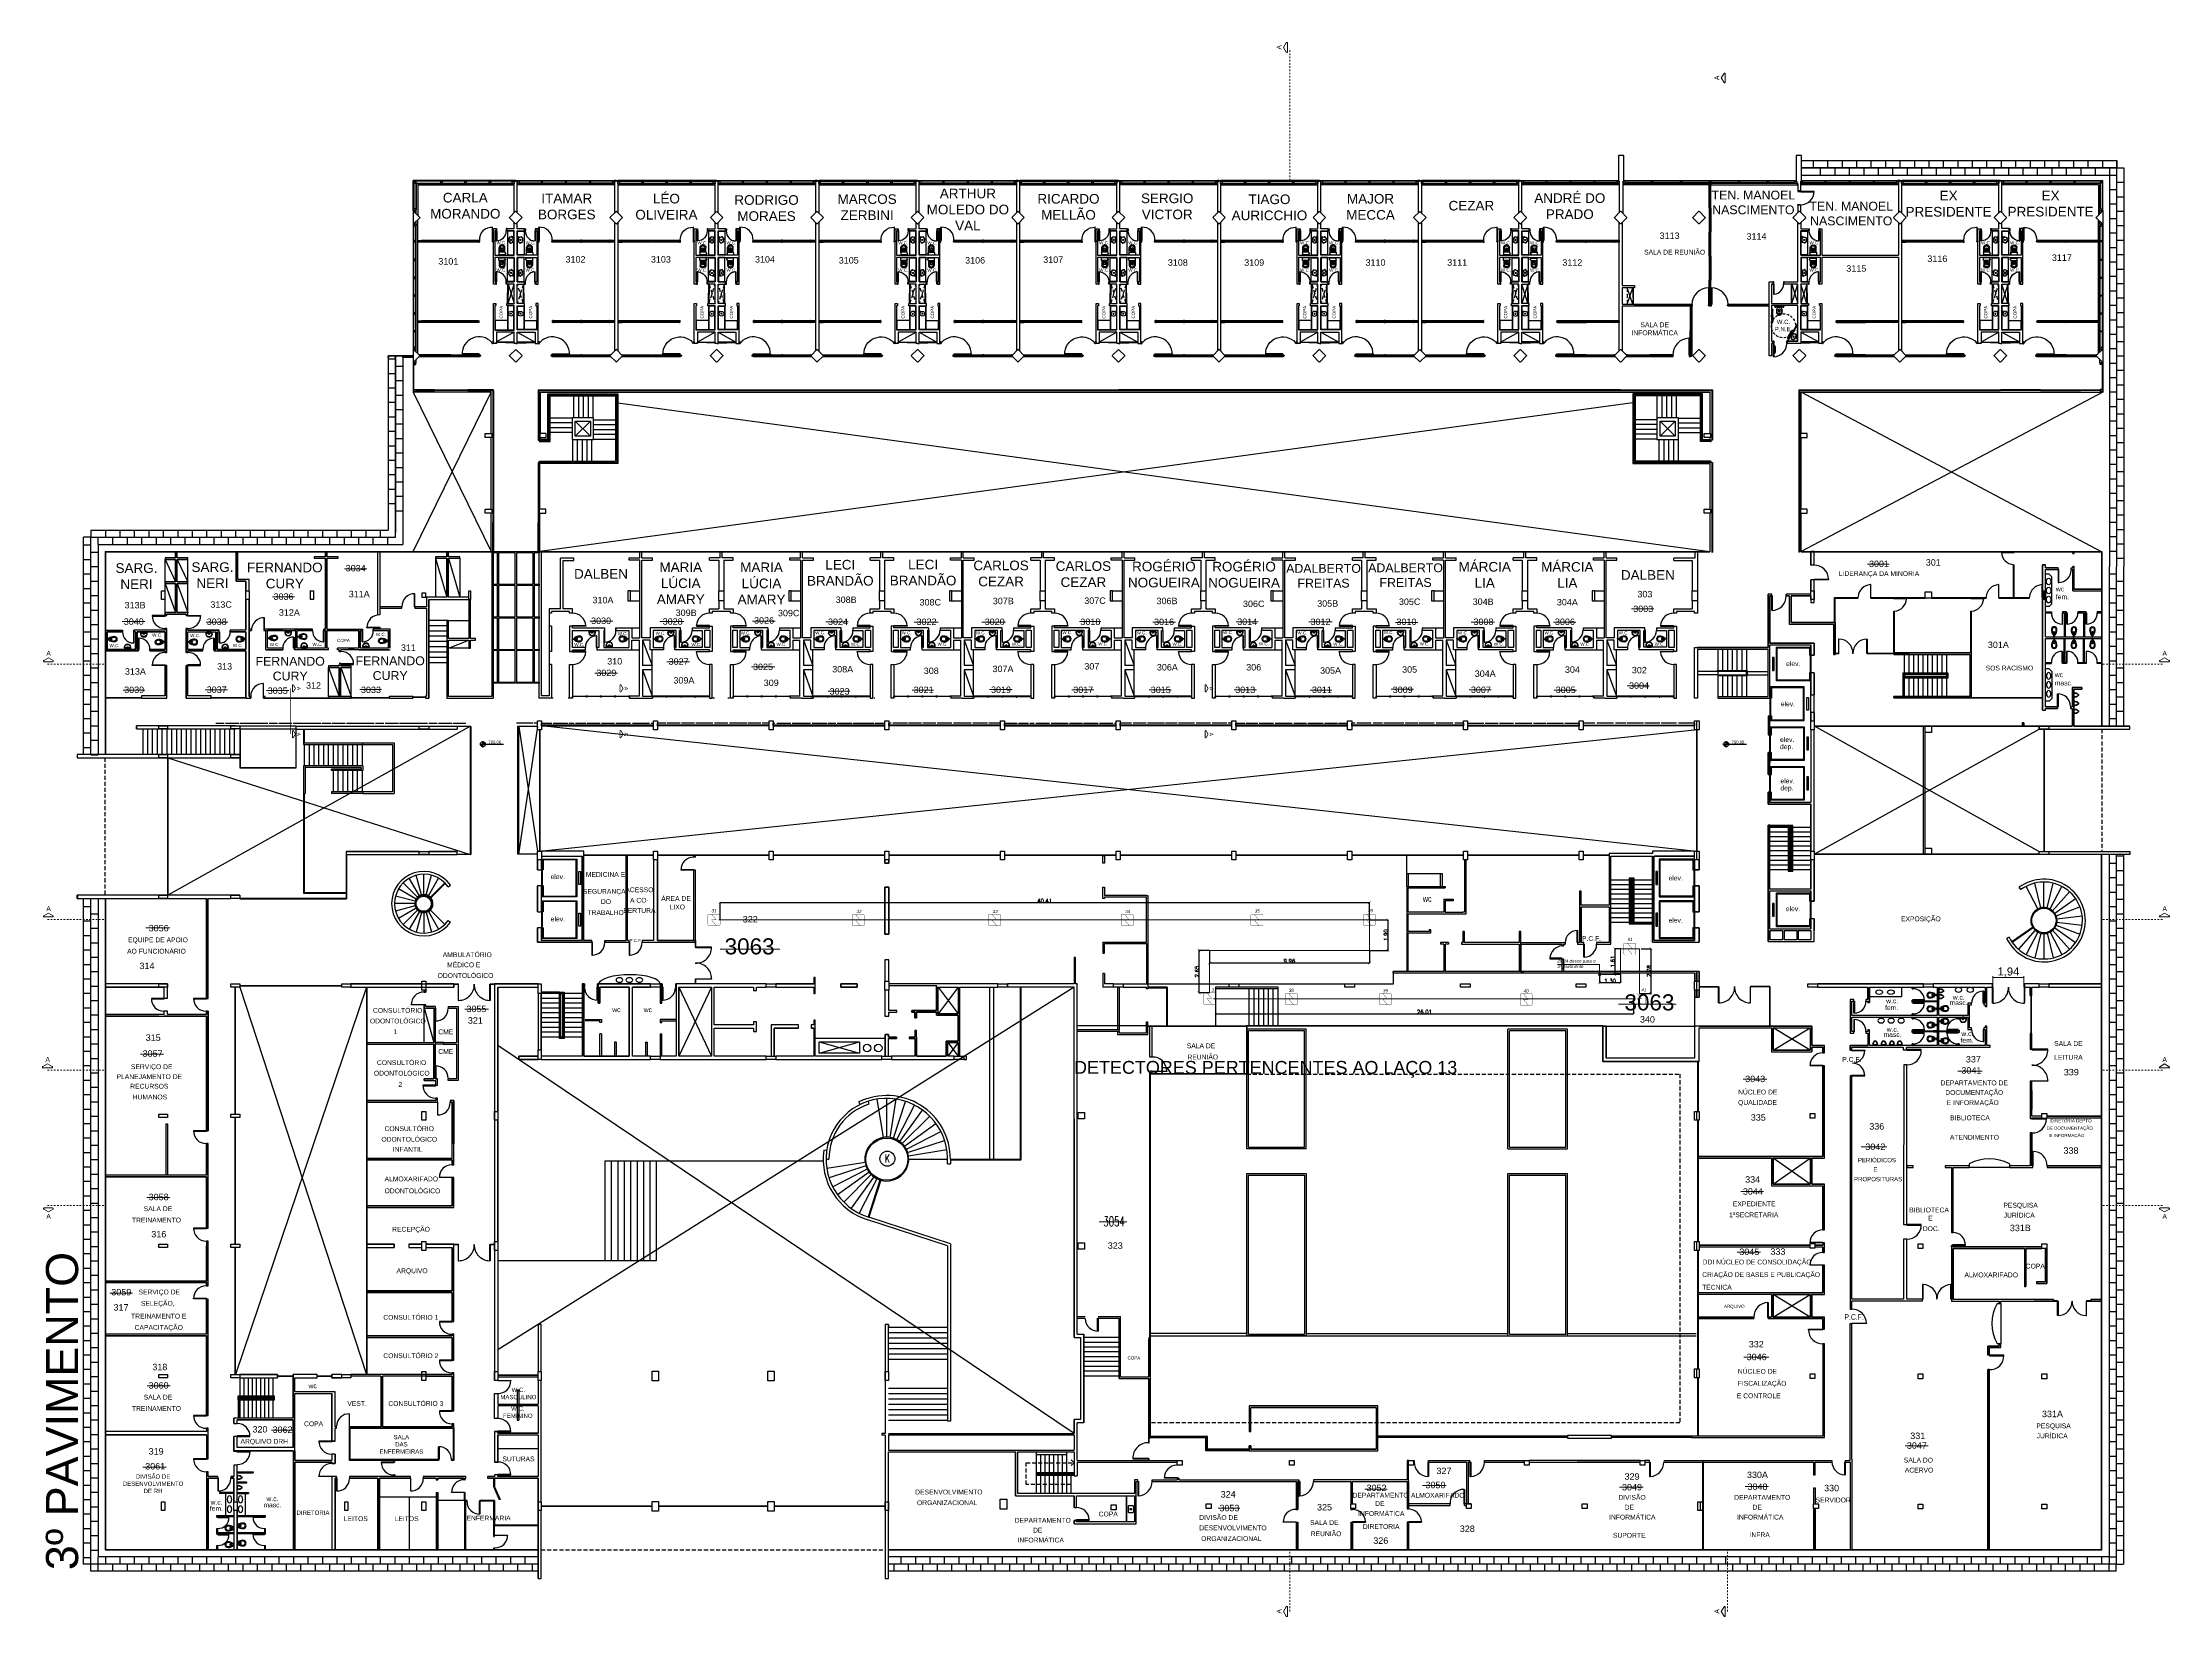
# Model space of a CAD drawing. Header units: metres. Extents: x -331 to 2982, y 362 to 2539.
# Drawn here: x 975.5 to 1107.9, y 2250.7 to 2348.6 of the extents above; entities that cross this region are included whole.
import ezdxf
from ezdxf.enums import TextEntityAlignment as Align

# ---------------------------------------------------------------- set-up
doc = ezdxf.new("R2010")
doc.units = ezdxf.units.M
for name, pattern in [('DASHDOT', [1, 0.5, -0.25, 0, -0.25]), ('DASHED', [0.75, 0.5, -0.25]), ('DASHED2', [0.375, 0.25, -0.125]), ('DOT005', [0.05, 0, -0.05]), ('XR_BL2_2 PAV_REV02$0$CONTINUOUS', [0]), ('XR_BL2_2 PAV_REV02$0$HIDDEN', [0.375, 0.25, -0.125]), ('XR_BL2_3 PAV$0$CONTINUOUS', [0]), ('XR_BL2_3 PAV$0$HIDDEN', [0.375, 0.25, -0.125])]:
    doc.linetypes.add(name, pattern=pattern)
doc.layers.get('0').update_dxf_attribs({"color": 251})
doc.layers.get('Defpoints').update_dxf_attribs({"color": 251})
for name, color, linetype in [('ALV', 251, 'Continuous'), ('Cota Nivel', 251, 'Continuous'), ('CX', 251, 'Continuous'), ('Det', 251, 'Continuous'), ('DET. FUMAÇA', 1, 'Continuous'), ('Det_Vigas', 251, 'Continuous'), ('Div', 251, 'Continuous'), ('Est', 251, 'Continuous'), ('Mob', 251, 'Continuous'), ('Pis', 251, 'Continuous'), ('Proj', 251, 'DASHED2'), ('SALAS ANTIGAS', 1, 'Continuous'), ('SALAS NOVAS', 7, 'Continuous'), ('Texto_Salas', 251, 'Continuous'), ('TXT', 251, 'Continuous'), ('vid', 251, 'Continuous'), ('vis', 251, 'Continuous'), ('Zlixo01', 251, 'Continuous')]:
    doc.layers.add(name, color=color, linetype=linetype)
doc.layers.add('Det_Lcorte', color=251, linetype='Continuous', lineweight=20)
doc.layers.add('LCorte', color=251, linetype='Continuous', lineweight=20)
doc.styles.add('ALESP2', font='ROMANS.SHX', dxfattribs={"width": 0.65, "height": 0.4})
doc.styles.add('ALESP3', font='ROMANS.SHX', dxfattribs={"width": 0.65, "height": 0.6})
doc.styles.add('ARIAL', font='arial.ttf')
doc.styles.add('COTA', font='simplex.shx')
doc.styles.add('DESTAQUE', font='arial.ttf', dxfattribs={"height": 0.4})
doc.styles.get("Standard").update_dxf_attribs({"font": 'arial.ttf', "height": 0.3})
doc.dimstyles.new('1_12e_meio', dxfattribs={"dimtxt": 0.03, "dimasz": 0.02, "dimexe": 0.075, "dimexo": 0.035, "dimgap": 0.025, "dimtad": 1, "dimdec": 3, "dimtxsty": 'Standard', "dimblk": 'DOT', "dimcen": 0.02, "dimadec": 3, "dimazin": 0, "dimtfac": 1, "dimtdec": 3, "dimtmove": 0, "dimatfit": 3, "dimfxl": 1, "dimarcsym": 0})
doc.dimstyles.new('EXEC_75', dxfattribs={"dimscale": 75, "dimtxt": 0.0032, "dimasz": 0.0022, "dimexe": 0, "dimexo": 0, "dimgap": 5e-05, "dimtad": 1, "dimzin": 4, "dimdsep": 46, "dimtxsty": 'COTA', "dimblk": 'ARCHTICK', "dimcen": 0, "dimclrd": 1, "dimclre": 1, "dimclrt": 2, "dimazin": 0, "dimtfac": 1, "dimtix": 1, "dimtmove": 2, "dimatfit": 3, "dimldrblk": 'DOT', "dimfxl": 1, "dimtvp": 1, "dimtolj": 1, "dimtzin": 0, "dimarcsym": 0})
pattern_1 = [(45, (1061.99771, 2315.28808), (-0.0265165043, 0.0265165043), [])]

# ---------------------------------------------------------------- blocks, each defined once
blk = doc.blocks.new('VASO')
at = {"layer": 'Mob'}
for p, q in [((302.35, 172.46), (302.38, 172.46)), ((302.35, 172.38), (302.38, 172.38)), ((302.38, 172.46), (302.38, 172.38)), ((302.41, 172.35), (302.41, 172.49)), ((302.5, 172.35), (302.5, 172.49)), ((302.6, 172.44), (302.5, 172.44)), ((302.6, 172.4), (302.5, 172.4)), ((302.6, 172.44), (302.6, 172.45)), ((302.6, 172.4), (302.6, 172.44)), ((302.6, 172.4), (302.6, 172.39)), ((302.62, 172.46), (302.61, 172.46)), ((302.62, 172.38), (302.61, 172.38)), ((302.62, 172.42), (302.62, 172.46)), ((302.62, 172.42), (302.62, 172.38))]:
    blk.add_line(p, q, dxfattribs=at)
for centre in [(302.45, 172.49), (302.45, 172.36)]:
    blk.add_circle(centre, 0.00707, dxfattribs=at)
for centre, radius, start, end in [((302.18, 172.42), 0.179, 86.6811, 178.7962), ((302.18, 172.43), 0.179, 181.2038, 273.3189), ((302.18, 172.42), 0.129, 86.6811, 178.7962), ((302.18, 172.43), 0.129, 181.2038, 273.3189), ((302.21, 172.13), 0.464, 50.6979, 92.0637), ((302.21, 172.13), 0.414, 60.1325, 92.0637), ((302.21, 172.71), 0.464, 267.9363, 309.3021), ((302.21, 172.71), 0.414, 267.9363, 299.8675), ((302.35, 172.42), 0.043, 86.6811, 178.7962), ((302.35, 172.43), 0.043, 181.2038, 273.3189), ((302.61, 172.45), 0.00935, 90, 180), ((302.61, 172.39), 0.00935, 180, 270)]:
    blk.add_arc(centre, radius, start, end, dxfattribs=at)
blk = doc.blocks.new('XR_BL2_3 PAV$0$PERFIL_UNIT_12')
at = {"layer": 'CX'}
blk.add_lwpolyline([(0, 0.12), (-0.08, 0.12), (-0.08, 0), (0, 0)], close=True, dxfattribs=at)
blk = doc.blocks.new('XR_BL2_3 PAV$0$perfil_cc')
at = {"layer": 'CX'}
for p, q in [((-0.12, 0.12), (-0.12, -0.03)), ((-0.12, -0.03), (-0.12, 0.12))]:
    blk.add_line(p, q, dxfattribs=at)
blk.add_lwpolyline([(0, 0.12), (-0.08, 0.12), (-0.12, 0.12), (-0.12, -0.03), (-0.09, -0.03), (-0.09, -0.03), (-0.04, -0.03), (-0.04, 0), (0, 0)], close=True, dxfattribs=at)
blk = doc.blocks.new('SALA_ANEXO_Canto')
at = {"layer": 'ALV'}
for points in [[(-1156.54, 710.51), (-1156.54, 712.48), (-1156.45, 712.48)], [(-1162.64, 710.44), (-1162.64, 710.62), (-1162.74, 710.62), (-1162.74, 710.63), (-1162.79, 710.63), (-1162.79, 710.64), (-1162.83, 710.64), (-1162.83, 710.62)], [(-1162.83, 709.8), (-1162.83, 709.77), (-1162.82, 709.77), (-1162.82, 709.75), (-1162.79, 709.75), (-1162.79, 709.78), (-1162.74, 709.78), (-1162.74, 709.79), (-1162.64, 709.79), (-1162.64, 709.97)], [(-1156.45, 702.37), (-1156.54, 702.37), (-1156.54, 703.07), (-1157.65, 703.07), (-1157.65, 702.37), (-1157.84, 702.37), (-1157.84, 704.87), (-1157.7, 704.87), (-1157.7, 704.73), (-1157.75, 704.73), (-1157.75, 703.21), (-1156.54, 703.21), (-1156.54, 704.73), (-1157, 704.73), (-1157, 704.87), (-1156.54, 704.87), (-1156.54, 706.07), (-1157, 706.07), (-1157, 706.21), (-1156.54, 706.21), (-1156.54, 707.72), (-1157.75, 707.72), (-1157.75, 706.21), (-1157.7, 706.21), (-1157.7, 706.07), (-1157.84, 706.07), (-1157.84, 709.52), (-1157.7, 709.52), (-1157.7, 709.38), (-1157.75, 709.38), (-1157.75, 707.86), (-1156.54, 707.86), (-1156.54, 709.38), (-1157, 709.38), (-1157, 709.52), (-1156.54, 709.52), (-1156.54, 709.91)], [(-1162.64, 701.84), (-1162.64, 702.02), (-1162.74, 702.02), (-1162.74, 702.03), (-1162.79, 702.03), (-1162.79, 702.06), (-1162.82, 702.06), (-1162.82, 702.04), (-1162.83, 702.04), (-1162.83, 702.03)], [(-1162.41, 701.62), (-1162.43, 701.63), (-1162.43, 701.66), (-1162.46, 701.66)], [(-1162.46, 701.56), (-1162.43, 701.56), (-1162.43, 701.59), (-1162.41, 701.6)]]:
    blk.add_lwpolyline(points, dxfattribs=at)
at = {"layer": 'CX', "color": 1}
for p, q in [((-1156.56, 712.52), (-1162.83, 712.52)), ((-1162.83, 710.64), (-1162.83, 712.52)), ((-1162.55, 712.24), (-1156.54, 712.24)), ((-1162.55, 712.24), (-1162.55, 710.35)), ((-1162.83, 709.77), (-1162.83, 702.04)), ((-1162.55, 701.75), (-1162.55, 710.06))]:
    blk.add_line(p, q, dxfattribs=at)
at = {"layer": 'CX', "linetype": 'ByBlock', "ltscale": 0.1}
for p, q in [((-1156.56, 712.51), (-1156.58, 712.51)), ((-1156.58, 712.51), (-1156.58, 712.48)), ((-1156.45, 712.52), (-1156.56, 712.52)), ((-1156.56, 712.52), (-1156.56, 712.48)), ((-1156.56, 712.48), (-1156.45, 712.48))]:
    blk.add_line(p, q, dxfattribs=at)
at = {"layer": 'CX'}
for p, q in [((-1162.79, 710.63), (-1162.64, 710.63)), ((-1162.64, 710.63), (-1162.79, 710.63)), ((-1162.74, 710.62), (-1162.74, 710.63)), ((-1162.42, 710.21), (-1162.41, 710.22)), ((-1162.42, 710.21), (-1162.41, 710.2)), ((-1157.7, 709.52), (-1157.7, 709.38)), ((-1157.7, 709.52), (-1157.65, 709.52)), ((-1157.7, 709.38), (-1157.66, 709.38)), ((-1157.66, 709.42), (-1157.65, 709.42)), ((-1157.66, 709.42), (-1157.66, 709.38)), ((-1157.66, 709.38), (-1157.66, 708.76)), ((-1157.66, 709.38), (-1157.63, 709.38)), ((-1157.65, 709.52), (-1157.65, 709.42)), ((-1157.63, 709.38), (-1157.63, 708.76)), ((-1157.05, 709.52), (-1157.05, 709.42)), ((-1157, 709.52), (-1157.05, 709.52)), ((-1157.04, 709.42), (-1157.05, 709.42)), ((-1157.04, 709.42), (-1157.04, 709.38)), ((-1157, 709.38), (-1157.04, 709.38)), ((-1157, 709.52), (-1157, 709.38)), ((-1157.63, 708.76), (-1157.66, 708.76)), ((-1157.66, 706.21), (-1157.66, 706.83)), ((-1157.63, 706.83), (-1157.66, 706.83)), ((-1157.63, 706.21), (-1157.63, 706.83)), ((-1157.7, 706.07), (-1157.7, 706.21)), ((-1157.7, 706.21), (-1157.66, 706.21)), ((-1157.7, 706.07), (-1157.65, 706.07)), ((-1157.66, 706.21), (-1157.63, 706.21)), ((-1157.66, 706.17), (-1157.66, 706.21)), ((-1157.66, 706.17), (-1157.65, 706.17)), ((-1157.65, 706.07), (-1157.65, 706.17)), ((-1157.05, 706.07), (-1157.05, 706.17)), ((-1157.04, 706.17), (-1157.05, 706.17)), ((-1157, 706.07), (-1157.05, 706.07)), ((-1157, 706.21), (-1157.04, 706.21)), ((-1157.04, 706.17), (-1157.04, 706.21)), ((-1157, 706.07), (-1157, 706.21))]:
    blk.add_line(p, q, dxfattribs=at)
at = {"layer": 'CX', "linetype": 'XR_BL2_3 PAV$0$CONTINUOUS'}
for p, q in [((-1162.35, 708.77), (-1162.36, 708.77)), ((-1162.36, 708.77), (-1162.36, 708.77)), ((-1162.36, 708.77), (-1162.35, 708.77)), ((-1162.35, 708.7), (-1162.36, 708.7)), ((-1162.36, 708.7), (-1162.36, 708.7)), ((-1162.36, 708.7), (-1162.35, 708.7)), ((-1162.35, 708.77), (-1162.35, 708.77)), ((-1162.35, 708.77), (-1162.35, 708.77)), ((-1162.35, 708.7), (-1162.35, 708.7)), ((-1162.35, 708.7), (-1162.35, 708.7)), ((-1162.32, 708.77), (-1162.34, 708.77)), ((-1162.34, 708.77), (-1162.34, 708.77)), ((-1162.34, 708.77), (-1162.33, 708.77)), ((-1162.34, 708.77), (-1162.34, 708.77)), ((-1162.34, 708.77), (-1162.34, 708.77)), ((-1162.34, 708.77), (-1162.34, 708.77)), ((-1162.34, 708.77), (-1162.34, 708.77)), ((-1162.34, 708.77), (-1162.34, 708.77)), ((-1162.34, 708.77), (-1162.32, 708.77)), ((-1162.34, 708.7), (-1162.34, 708.71)), ((-1162.34, 708.71), (-1162.34, 708.71)), ((-1162.34, 708.71), (-1162.34, 708.71)), ((-1162.34, 708.71), (-1162.34, 708.71)), ((-1162.34, 708.71), (-1162.34, 708.71)), ((-1162.33, 708.71), (-1162.34, 708.71)), ((-1162.34, 708.71), (-1162.34, 708.7)), ((-1162.34, 708.7), (-1162.32, 708.7)), ((-1162.32, 708.7), (-1162.34, 708.7)), ((-1162.33, 708.77), (-1162.33, 708.76)), ((-1162.33, 708.76), (-1162.33, 708.77)), ((-1162.33, 708.76), (-1162.33, 708.76)), ((-1162.33, 708.71), (-1162.33, 708.71)), ((-1162.33, 708.71), (-1162.33, 708.71)), ((-1162.33, 708.71), (-1162.33, 708.71)), ((-1162.32, 708.77), (-1162.32, 708.78)), ((-1162.32, 708.76), (-1162.32, 708.77)), ((-1162.31, 708.76), (-1162.32, 708.76)), ((-1162.32, 708.7), (-1162.32, 708.72)), ((-1162.32, 708.72), (-1162.31, 708.72)), ((-1162.32, 708.69), (-1162.32, 708.7)), ((-1162.31, 708.79), (-1162.29, 708.79)), ((-1162.29, 708.79), (-1162.31, 708.79)), ((-1162.31, 708.79), (-1162.31, 708.78)), ((-1162.31, 708.78), (-1162.29, 708.78)), ((-1162.31, 708.74), (-1162.31, 708.76)), ((-1162.31, 708.72), (-1162.31, 708.74)), ((-1162.29, 708.7), (-1162.31, 708.7)), ((-1162.31, 708.7), (-1162.31, 708.69)), ((-1162.29, 708.69), (-1162.31, 708.69)), ((-1162.31, 708.69), (-1162.29, 708.69)), ((-1162.29, 708.79), (-1162.29, 708.79)), ((-1162.29, 708.78), (-1162.29, 708.76)), ((-1162.29, 708.75), (-1162.29, 708.75)), ((-1162.29, 708.75), (-1162.29, 708.74)), ((-1162.29, 708.74), (-1162.29, 708.73)), ((-1162.29, 708.73), (-1162.29, 708.72)), ((-1162.29, 708.72), (-1162.29, 708.7)), ((-1162.29, 708.69), (-1162.29, 708.69))]:
    blk.add_line(p, q, dxfattribs=at)
at = {"layer": 'CX'}
for points in [[(-1162.62, 712.36, -0.668179), (-1162.62, 712.36), (-1162.67, 712.36), (-1162.67, 712.31, -0.668179), (-1162.67, 712.31), (-1162.79, 712.43), (-1162.8, 712.43), (-1162.8, 712.48), (-1162.81, 712.48), (-1162.79, 712.5), (-1162.79, 712.49), (-1162.74, 712.49), (-1162.74, 712.48)], [(-1162.51, 708.75), (-1162.52, 708.76, 0.194954), (-1162.52, 708.76), (-1162.52, 708.76, -0.387702), (-1162.52, 708.77), (-1162.52, 708.77), (-1162.52, 708.77), (-1162.52, 708.76), (-1162.52, 708.77), (-1162.52, 708.77), (-1162.51, 708.77), (-1162.51, 708.77), (-1162.55, 708.77), (-1162.55, 708.7), (-1162.51, 708.7), (-1162.51, 708.7), (-1162.52, 708.7), (-1162.52, 708.71), (-1162.52, 708.71), (-1162.52, 708.71), (-1162.52, 708.71), (-1162.52, 708.71, -0.387702), (-1162.52, 708.71), (-1162.52, 708.71, 0.194954), (-1162.52, 708.72), (-1162.51, 708.73, 0.268551), (-1162.52, 708.73), (-1162.52, 708.74), (-1162.52, 708.74), (-1162.52, 708.75, 0.268551)], [(-1160.52, 708.78), (-1160.52, 708.78, -0.414214), (-1160.52, 708.78), (-1160.52, 708.78, -0.439162), (-1160.51, 708.79), (-1160.49, 708.79, -0.414214), (-1160.49, 708.79), (-1160.49, 708.79), (-1160.51, 708.79), (-1160.51, 708.78), (-1160.49, 708.78, -0.322891), (-1160.49, 708.78), (-1160.49, 708.75, -0.13729), (-1160.49, 708.75), (-1160.49, 708.75, 0.13729), (-1160.49, 708.75), (-1160.49, 708.74), (-1160.49, 708.73, 0.13729), (-1160.49, 708.73), (-1160.49, 708.72, -0.13729), (-1160.49, 708.72), (-1160.49, 708.7, -0.322891), (-1160.49, 708.7), (-1160.51, 708.7), (-1160.51, 708.69), (-1160.49, 708.69), (-1160.49, 708.69, -0.414214), (-1160.49, 708.69), (-1160.51, 708.69, -0.439162), (-1160.52, 708.69), (-1160.52, 708.7, -0.414214), (-1160.52, 708.7), (-1160.52, 708.7, -0.414214), (-1160.53, 708.7), (-1160.53, 708.69, -0.439162), (-1160.53, 708.69), (-1160.55, 708.69, -0.414214), (-1160.55, 708.69), (-1160.55, 708.69), (-1160.54, 708.69), (-1160.54, 708.7), (-1160.55, 708.7, -0.322891), (-1160.56, 708.7), (-1160.56, 708.72, -0.13729), (-1160.56, 708.72), (-1160.56, 708.73, 0.13729), (-1160.56, 708.73), (-1160.56, 708.74), (-1160.56, 708.75, 0.13729), (-1160.56, 708.75), (-1160.56, 708.75, -0.13729), (-1160.56, 708.75), (-1160.56, 708.78, -0.322891), (-1160.55, 708.78), (-1160.54, 708.78), (-1160.54, 708.79), (-1160.55, 708.79), (-1160.55, 708.79, -0.414214), (-1160.55, 708.79), (-1160.53, 708.79, -0.439162), (-1160.53, 708.78), (-1160.53, 708.78, -0.414214)], [(-1158.73, 708.69), (-1158.73, 708.7), (-1158.73, 708.7), (-1158.73, 708.69, 0.422579), (-1158.73, 708.69), (-1158.71, 708.69, 0.414214), (-1158.69, 708.7), (-1158.69, 708.74, 0.414214), (-1158.69, 708.75), (-1158.7, 708.75), (-1158.7, 708.74), (-1158.7, 708.74), (-1158.7, 708.75), (-1158.71, 708.75), (-1158.71, 708.79, 0.414214), (-1158.71, 708.79), (-1158.73, 708.79, 0.414214), (-1158.73, 708.78), (-1158.73, 708.77), (-1158.73, 708.77), (-1158.73, 708.78, 0.439162), (-1158.74, 708.79), (-1158.76, 708.79, 0.414214), (-1158.76, 708.79), (-1158.76, 708.79), (-1158.74, 708.79), (-1158.74, 708.78), (-1158.76, 708.78, 0.322891), (-1158.76, 708.78), (-1158.76, 708.75, 0.13729), (-1158.76, 708.75), (-1158.76, 708.75, -0.13729), (-1158.76, 708.75), (-1158.76, 708.74), (-1158.76, 708.73, -0.13729), (-1158.76, 708.73), (-1158.76, 708.72, 0.13729), (-1158.76, 708.72), (-1158.76, 708.7, 0.322891), (-1158.76, 708.7), (-1158.74, 708.7), (-1158.74, 708.69), (-1158.76, 708.69), (-1158.76, 708.69, 0.414214), (-1158.76, 708.69), (-1158.74, 708.69, 0.439162)], [(-1162.51, 703.75), (-1162.52, 703.76, 0.194954), (-1162.52, 703.76), (-1162.52, 703.76, -0.387702), (-1162.52, 703.77), (-1162.52, 703.77), (-1162.52, 703.77), (-1162.52, 703.76), (-1162.52, 703.77), (-1162.52, 703.77), (-1162.51, 703.77), (-1162.51, 703.77), (-1162.55, 703.77), (-1162.55, 703.7), (-1162.51, 703.7), (-1162.51, 703.7), (-1162.52, 703.7), (-1162.52, 703.71), (-1162.52, 703.71), (-1162.52, 703.71), (-1162.52, 703.71), (-1162.52, 703.71, -0.387702), (-1162.52, 703.71), (-1162.52, 703.71, 0.194954), (-1162.52, 703.72), (-1162.51, 703.73, 0.268551), (-1162.52, 703.73), (-1162.52, 703.74), (-1162.52, 703.74), (-1162.52, 703.75, 0.268551)], [(-1160.52, 703.78), (-1160.52, 703.78, -0.414214), (-1160.52, 703.78), (-1160.52, 703.78, -0.439162), (-1160.51, 703.79), (-1160.49, 703.79, -0.414214), (-1160.49, 703.79), (-1160.49, 703.79), (-1160.51, 703.79), (-1160.51, 703.78), (-1160.49, 703.78, -0.322891), (-1160.49, 703.78), (-1160.49, 703.75, -0.13729), (-1160.49, 703.75), (-1160.49, 703.75, 0.13729), (-1160.49, 703.75), (-1160.49, 703.74), (-1160.49, 703.73, 0.13729), (-1160.49, 703.73), (-1160.49, 703.72, -0.13729), (-1160.49, 703.72), (-1160.49, 703.7, -0.322891), (-1160.49, 703.7), (-1160.51, 703.7), (-1160.51, 703.69), (-1160.49, 703.69), (-1160.49, 703.69, -0.414214), (-1160.49, 703.69), (-1160.51, 703.69, -0.439162), (-1160.52, 703.69), (-1160.52, 703.7, -0.414214), (-1160.52, 703.7), (-1160.52, 703.7, -0.414214), (-1160.53, 703.7), (-1160.53, 703.69, -0.439162), (-1160.53, 703.69), (-1160.55, 703.69, -0.414214), (-1160.55, 703.69), (-1160.55, 703.69), (-1160.54, 703.69), (-1160.54, 703.7), (-1160.55, 703.7, -0.322891), (-1160.56, 703.7), (-1160.56, 703.72, -0.13729), (-1160.56, 703.72), (-1160.56, 703.73, 0.13729), (-1160.56, 703.73), (-1160.56, 703.74), (-1160.56, 703.75, 0.13729), (-1160.56, 703.75), (-1160.56, 703.75, -0.13729), (-1160.56, 703.75), (-1160.56, 703.78, -0.322891), (-1160.55, 703.78), (-1160.54, 703.78), (-1160.54, 703.79), (-1160.55, 703.79), (-1160.55, 703.79, -0.414214), (-1160.55, 703.79), (-1160.53, 703.79, -0.439162), (-1160.53, 703.78), (-1160.53, 703.78, -0.414214)], [(-1158.82, 703.76), (-1158.82, 703.76), (-1158.82, 703.76, -0.414214), (-1158.82, 703.76), (-1158.82, 703.77), (-1158.8, 703.77), (-1158.8, 703.78, -0.414214), (-1158.8, 703.79), (-1158.76, 703.79, -0.414214), (-1158.75, 703.78), (-1158.75, 703.77), (-1158.74, 703.77), (-1158.74, 703.76, -0.414214), (-1158.74, 703.76), (-1158.74, 703.76), (-1158.74, 703.76, 0.414214), (-1158.74, 703.76), (-1158.74, 703.76), (-1158.74, 703.72), (-1158.74, 703.72, 0.414214), (-1158.74, 703.72), (-1158.74, 703.72), (-1158.74, 703.72, -0.414214), (-1158.74, 703.72), (-1158.74, 703.7), (-1158.75, 703.7), (-1158.75, 703.69, -0.414214), (-1158.76, 703.69), (-1158.78, 703.69), (-1158.8, 703.69, -0.414214), (-1158.8, 703.69), (-1158.8, 703.7), (-1158.82, 703.7), (-1158.82, 703.72, -0.414214), (-1158.82, 703.72), (-1158.82, 703.72), (-1158.82, 703.72), (-1158.81, 703.72), (-1158.81, 703.76)], [(-1158.74, 703.69, 0.32019), (-1158.74, 703.69, -0.002744), (-1158.73, 703.7, 0.332744), (-1158.73, 703.71, -0.702025), (-1158.73, 703.71, 0.317833), (-1158.73, 703.71, 0.05088), (-1158.73, 703.74, 0.05088), (-1158.73, 703.77, 0.317833), (-1158.73, 703.77, -0.702025), (-1158.73, 703.77, 0.332744), (-1158.73, 703.77, -0.002744), (-1158.74, 703.78, 0.32019), (-1158.74, 703.79), (-1158.75, 703.79, 0.414214), (-1158.75, 703.78), (-1158.75, 703.77), (-1158.74, 703.77), (-1158.74, 703.76, -0.414214), (-1158.74, 703.76), (-1158.74, 703.76), (-1158.74, 703.76, 0.414214), (-1158.74, 703.76), (-1158.74, 703.76), (-1158.74, 703.72), (-1158.74, 703.72, 0.414214), (-1158.74, 703.72), (-1158.74, 703.72), (-1158.74, 703.72, -0.414214), (-1158.74, 703.72), (-1158.74, 703.7), (-1158.75, 703.7), (-1158.75, 703.69, 0.414214), (-1158.75, 703.69)], [(-1162.43, 701.59), (-1162.41, 701.6), (-1162.42, 701.61), (-1162.41, 701.62), (-1162.43, 701.63), (-1162.43, 701.65, -0.439162), (-1162.42, 701.66), (-1162.41, 701.66, -0.414214), (-1162.41, 701.66), (-1162.41, 701.66), (-1162.42, 701.66), (-1162.42, 701.65), (-1162.41, 701.65, -0.322891), (-1162.4, 701.65), (-1162.4, 701.63, -0.13729), (-1162.4, 701.62), (-1162.4, 701.62, 0.13729), (-1162.4, 701.62), (-1162.4, 701.61), (-1162.4, 701.6, 0.13729), (-1162.4, 701.6), (-1162.4, 701.59, -0.13729), (-1162.4, 701.59), (-1162.4, 701.57, -0.322891), (-1162.41, 701.57), (-1162.42, 701.57), (-1162.42, 701.56), (-1162.41, 701.56), (-1162.41, 701.56, -0.414214), (-1162.41, 701.56), (-1162.42, 701.56, -0.439162), (-1162.43, 701.56)], [(-1160.53, 701.65), (-1160.53, 701.65, -0.414214), (-1160.52, 701.65), (-1160.52, 701.65, -0.439162), (-1160.52, 701.66), (-1160.5, 701.66, -0.414214), (-1160.5, 701.66), (-1160.5, 701.66), (-1160.51, 701.66), (-1160.51, 701.65), (-1160.5, 701.65, -0.322891), (-1160.49, 701.65), (-1160.49, 701.63, -0.13729), (-1160.49, 701.62), (-1160.49, 701.62, 0.13729), (-1160.5, 701.62), (-1160.5, 701.61), (-1160.5, 701.6, 0.13729), (-1160.49, 701.6), (-1160.49, 701.59, -0.13729), (-1160.49, 701.59), (-1160.49, 701.57, -0.322891), (-1160.5, 701.57), (-1160.51, 701.57), (-1160.51, 701.56), (-1160.5, 701.56), (-1160.5, 701.56, -0.414214), (-1160.5, 701.56), (-1160.52, 701.56, -0.439162), (-1160.52, 701.56), (-1160.52, 701.57, -0.414214), (-1160.53, 701.57), (-1160.53, 701.57, -0.414214), (-1160.53, 701.57), (-1160.53, 701.56, -0.439162), (-1160.54, 701.56), (-1160.56, 701.56, -0.414214), (-1160.56, 701.56), (-1160.56, 701.56), (-1160.54, 701.56), (-1160.54, 701.57), (-1160.56, 701.57, -0.322891), (-1160.56, 701.57), (-1160.56, 701.59, -0.13729), (-1160.56, 701.59), (-1160.56, 701.6, 0.13729), (-1160.56, 701.6), (-1160.56, 701.61), (-1160.56, 701.62, 0.13729), (-1160.56, 701.62), (-1160.56, 701.62, -0.13729), (-1160.56, 701.63), (-1160.56, 701.65, -0.322891), (-1160.56, 701.65), (-1160.54, 701.65), (-1160.54, 701.66), (-1160.56, 701.66), (-1160.56, 701.66, -0.414214), (-1160.56, 701.66), (-1160.54, 701.66, -0.439162), (-1160.53, 701.65), (-1160.53, 701.65, -0.414214)], [(-1158.76, 701.59, -0.13729), (-1158.76, 701.6), (-1158.76, 701.6, 0.13729), (-1158.76, 701.6), (-1158.76, 701.61), (-1158.76, 701.62, 0.13729), (-1158.76, 701.62), (-1158.76, 701.62, -0.13729), (-1158.76, 701.63), (-1158.76, 701.65, -0.322891), (-1158.76, 701.65), (-1158.74, 701.65), (-1158.74, 701.66), (-1158.76, 701.66), (-1158.76, 701.66, -0.414214), (-1158.76, 701.66), (-1158.74, 701.66, -0.439162), (-1158.73, 701.65), (-1158.73, 701.64), (-1158.75, 701.64), (-1158.75, 701.63, 0.414214), (-1158.75, 701.63), (-1158.75, 701.63), (-1158.75, 701.63, -0.414214), (-1158.74, 701.63), (-1158.74, 701.63), (-1158.74, 701.61), (-1158.74, 701.59), (-1158.74, 701.59, -0.414214), (-1158.75, 701.59), (-1158.75, 701.59), (-1158.75, 701.59, 0.414214), (-1158.75, 701.59), (-1158.75, 701.57), (-1158.73, 701.57), (-1158.73, 701.56, -0.439162), (-1158.74, 701.56), (-1158.76, 701.56, -0.414214), (-1158.76, 701.56), (-1158.76, 701.56), (-1158.74, 701.56), (-1158.74, 701.57), (-1158.76, 701.57, -0.322891), (-1158.76, 701.57)], [(-1158.75, 701.57), (-1158.73, 701.57), (-1158.73, 701.56, 0.440902), (-1158.73, 701.56, 0.152386), (-1158.66, 701.59, 0.440902), (-1158.66, 701.59), (-1158.67, 701.6), (-1158.66, 701.61), (-1158.67, 701.62, 0.414214), (-1158.67, 701.62), (-1158.67, 701.62), (-1158.67, 701.62, -0.414214), (-1158.67, 701.62), (-1158.67, 701.62), (-1158.7, 701.65), (-1158.7, 701.65, -0.414214), (-1158.69, 701.65), (-1158.69, 701.65), (-1158.69, 701.65, 0.414214), (-1158.69, 701.65), (-1158.7, 701.66), (-1158.72, 701.65), (-1158.72, 701.66, 0.668179), (-1158.73, 701.66), (-1158.73, 701.64), (-1158.75, 701.64), (-1158.75, 701.63, 0.414214), (-1158.75, 701.63), (-1158.75, 701.63), (-1158.75, 701.63, -0.414214), (-1158.74, 701.63), (-1158.74, 701.63), (-1158.74, 701.61), (-1158.74, 701.59), (-1158.74, 701.59, -0.414214), (-1158.75, 701.59), (-1158.75, 701.59), (-1158.75, 701.59, 0.414214), (-1158.75, 701.59)], [(-1158.71, 701.65), (-1158.72, 701.66, -0.414214), (-1158.72, 701.67), (-1158.71, 701.67, -0.414214), (-1158.71, 701.67), (-1158.7, 701.67), (-1158.7, 701.67), (-1158.7, 701.66), (-1158.7, 701.67), (-1158.7, 701.67), (-1158.71, 701.68, 0.294496), (-1158.71, 701.68, -3.099483), (-1158.71, 701.68), (-1158.71, 701.68), (-1158.71, 701.68), (-1158.69, 701.66), (-1158.69, 701.66), (-1158.7, 701.67), (-1158.7, 701.66), (-1158.69, 701.66), (-1158.69, 701.65), (-1158.69, 701.65), (-1158.69, 701.66), (-1158.68, 701.65), (-1158.68, 701.65), (-1158.68, 701.65), (-1158.67, 701.65), (-1158.68, 701.65), (-1158.67, 701.66, -0.414214), (-1158.67, 701.66), (-1158.64, 701.63, -0.414214), (-1158.64, 701.61), (-1158.65, 701.59, -0.422579), (-1158.66, 701.59), (-1158.67, 701.6), (-1158.66, 701.61), (-1158.67, 701.62, 0.414214), (-1158.67, 701.62), (-1158.67, 701.62), (-1158.67, 701.62, -0.414214), (-1158.67, 701.62), (-1158.67, 701.62), (-1158.7, 701.65), (-1158.7, 701.65, -0.414214), (-1158.69, 701.65), (-1158.69, 701.65), (-1158.69, 701.65, 0.414214), (-1158.69, 701.65), (-1158.7, 701.66)], [(-1157.84, 702.45, -0.414214), (-1157.84, 702.45), (-1157.85, 702.45), (-1157.85, 702.45, 0.414214), (-1157.85, 702.46), (-1157.85, 702.46), (-1157.85, 702.43), (-1157.85, 702.41), (-1157.85, 702.41, 0.414214), (-1157.85, 702.42), (-1157.85, 702.42), (-1157.84, 702.42, -0.414214), (-1157.84, 702.42), (-1157.84, 702.4), (-1157.86, 702.4), (-1157.86, 702.39, -0.668179), (-1157.87, 702.39), (-1157.88, 702.39), (-1157.89, 702.38), (-1157.9, 702.39, -0.414214), (-1157.9, 702.4), (-1157.9, 702.4), (-1157.9, 702.4, 0.414214), (-1157.89, 702.4), (-1157.89, 702.4), (-1157.92, 702.43), (-1157.92, 702.42, 0.414214), (-1157.92, 702.42), (-1157.92, 702.42), (-1157.92, 702.42, -0.414214), (-1157.92, 702.42), (-1157.94, 702.43), (-1157.92, 702.44), (-1157.93, 702.45, -0.441105), (-1157.93, 702.46, -0.152372), (-1157.86, 702.49, -0.441105), (-1157.86, 702.48), (-1157.86, 702.47), (-1157.84, 702.47)]]:
    blk.add_lwpolyline(points, format="xyb", close=True, dxfattribs=at)
for points in [[(-1162.79, 710.75), (-1162.79, 710.67), (-1162.79, 710.63), (-1162.64, 710.63), (-1162.64, 710.66), (-1162.64, 710.66), (-1162.64, 710.71), (-1162.67, 710.71), (-1162.67, 710.75)], [(-1157.91, 709.6), (-1157.91, 708.78), (-1157.89, 708.78), (-1157.89, 709.6)], [(-1158.72, 701.69), (-1158.72, 701.73), (-1159.79, 701.73), (-1159.79, 701.69)], [(-1157.65, 702.44), (-1157.65, 702.46), (-1157.04, 702.46), (-1157.04, 702.44)], [(-1157.09, 702.42), (-1157.09, 702.44), (-1156.54, 702.44), (-1156.54, 702.42)]]:
    blk.add_lwpolyline(points, close=True, dxfattribs=at)
at = {"layer": 'CX', "linetype": 'Continuous'}
blk.add_lwpolyline([(-1157.88, 708.79, -0.414214), (-1157.88, 708.79), (-1157.87, 708.79, -0.414214), (-1157.86, 708.78), (-1157.86, 708.77), (-1157.84, 708.77), (-1157.84, 708.71), (-1157.84, 708.7), (-1157.86, 708.7), (-1157.86, 708.69, -0.422579), (-1157.87, 708.69), (-1157.88, 708.69, -0.414214), (-1157.9, 708.7), (-1157.9, 708.75, -0.414214), (-1157.9, 708.75), (-1157.89, 708.75), (-1157.89, 708.74), (-1157.89, 708.74), (-1157.89, 708.75), (-1157.88, 708.75), (-1157.88, 708.76), (-1157.88, 708.76), (-1157.88, 708.76), (-1157.88, 708.76), (-1157.88, 708.77), (-1157.88, 708.77), (-1157.88, 708.76), (-1157.89, 708.76), (-1157.89, 708.79), (-1157.89, 708.79), (-1157.89, 708.79, -3.099483), (-1157.88, 708.79, 0.294496), (-1157.88, 708.79), (-1157.88, 708.77), (-1157.88, 708.77), (-1157.88, 708.77), (-1157.88, 708.77), (-1157.88, 708.79)], format="xyb", close=True, dxfattribs=at)
at = {"layer": 'CX', "linetype": 'XR_BL2_3 PAV$0$CONTINUOUS'}
blk.add_lwpolyline([(-1162.29, 703.69), (-1162.31, 703.69, -0.420879), (-1162.32, 703.69), (-1162.32, 703.7), (-1162.34, 703.7), (-1162.34, 703.71), (-1162.34, 703.71), (-1162.34, 703.71, -0.414214), (-1162.35, 703.7), (-1162.35, 703.7), (-1162.36, 703.7), (-1162.36, 703.7), (-1162.35, 703.7), (-1162.35, 703.7, 0.414214), (-1162.34, 703.71), (-1162.34, 703.71, -0.414214), (-1162.34, 703.71), (-1162.34, 703.71, 0.212526), (-1162.33, 703.71), (-1162.33, 703.71), (-1162.33, 703.71), (-1162.33, 703.71, -0.204506), (-1162.33, 703.71), (-1162.34, 703.71), (-1162.34, 703.7), (-1162.32, 703.7), (-1162.32, 703.72), (-1162.31, 703.72), (-1162.31, 703.74), (-1162.31, 703.76), (-1162.32, 703.76), (-1162.32, 703.77), (-1162.34, 703.77), (-1162.34, 703.77), (-1162.33, 703.77, -0.204506), (-1162.33, 703.77), (-1162.33, 703.76), (-1162.33, 703.76), (-1162.33, 703.77, 0.212526), (-1162.34, 703.77), (-1162.34, 703.77, -0.414214), (-1162.34, 703.77), (-1162.34, 703.77, 0.414214), (-1162.35, 703.77), (-1162.35, 703.77), (-1162.36, 703.77), (-1162.36, 703.77), (-1162.35, 703.77), (-1162.35, 703.77, -0.414214), (-1162.34, 703.77), (-1162.34, 703.77), (-1162.34, 703.77), (-1162.34, 703.77), (-1162.32, 703.77), (-1162.32, 703.78, -0.420879), (-1162.31, 703.79), (-1162.29, 703.79, -0.414214), (-1162.29, 703.79), (-1162.29, 703.79), (-1162.31, 703.79), (-1162.31, 703.78), (-1162.29, 703.78, -0.322891), (-1162.29, 703.78), (-1162.29, 703.76, -0.13729), (-1162.29, 703.75), (-1162.29, 703.75, 0.13729), (-1162.29, 703.75), (-1162.29, 703.74), (-1162.29, 703.73, 0.13729), (-1162.29, 703.73), (-1162.29, 703.72, -0.13729), (-1162.29, 703.72), (-1162.29, 703.7, -0.322891), (-1162.29, 703.7), (-1162.31, 703.7), (-1162.31, 703.69), (-1162.29, 703.69), (-1162.29, 703.69, -0.414214)], format="xyb", close=True, dxfattribs=at)
blk.add_lwpolyline([(-1157.95, 702.44, -0.414214), (-1157.95, 702.44), (-1157.94, 702.45, -0.414214), (-1157.93, 702.45), (-1157.93, 702.44), (-1157.93, 702.44), (-1157.93, 702.44), (-1157.93, 702.44), (-1157.93, 702.45, 0.414214), (-1157.94, 702.45), (-1157.95, 702.44, 0.414214), (-1157.95, 702.44), (-1157.94, 702.43), (-1157.94, 702.44, -0.414214), (-1157.94, 702.44), (-1157.89, 702.38), (-1157.87, 702.39), (-1157.87, 702.38, -0.422579), (-1157.87, 702.38), (-1157.88, 702.36, -0.414214), (-1157.9, 702.36), (-1157.93, 702.39, -0.414214), (-1157.93, 702.4), (-1157.93, 702.4), (-1157.93, 702.4), (-1157.92, 702.4), (-1157.93, 702.4), (-1157.92, 702.41), (-1157.95, 702.44)], format="xyb", dxfattribs=at)
at = {"layer": 'CX'}
blk.add_lwpolyline([(-1162.83, 701.18), (-1162.83, 701.17), (-1162.79, 701.17), (-1162.79, 701.22)], dxfattribs=at)
at = {"layer": 'CX', "color": 1}
for centre, radius, start, end in [((-1157.95, 708.84), 0.764, 85.1646, 184.8272), ((-1157.66, 709.38), 0.62, 273.2362, 0), ((-1157.66, 706.21), 0.62, 0, 86.7638), ((-1158.73, 701.73), 1.06, 42.2667, 181.8592)]:
    blk.add_arc(centre, radius, start, end, dxfattribs=at)
at = {"layer": 'CX', "linetype": 'XR_BL2_3 PAV$0$CONTINUOUS'}
for centre, radius, start, end in [((-1162.35, 708.77), 0.0018, 360, 90), ((-1162.35, 708.77), 0.003, 0, 90), ((-1162.35, 708.71), 0.003, 270, 0), ((-1162.35, 708.71), 0.0018, 270, 0), ((-1162.34, 708.76), 0.002, 31.9223, 79.9156), ((-1162.34, 708.77), 0.001, 180, 270), ((-1162.34, 708.71), 0.001, 90, 180), ((-1162.34, 708.71), 0.002, 280.0844, 328.0777), ((-1162.33, 708.77), 0.002, 33.8514, 80.0832), ((-1162.33, 708.71), 0.002, 279.9168, 326.1486), ((-1162.31, 708.78), 0.00607, 92.822, 184.1227), ((-1162.31, 708.69), 0.00607, 175.8773, 267.178), ((-1162.29, 708.79), 0.001, 0, 90), ((-1162.29, 708.77), 0.0066, 11.8368, 83.416), ((-1162.29, 708.76), 0.005, 328.731, 0), ((-1162.28, 708.75), 0.005, 148.731, 180), ((-1162.28, 708.73), 0.005, 180, 211.269), ((-1162.29, 708.72), 0.005, 360, 31.269), ((-1162.29, 708.7), 0.0066, 276.584, 348.1632), ((-1162.29, 708.69), 0.001, 270, 360)]:
    blk.add_arc(centre, radius, start, end, dxfattribs=at)
at = {"layer": 'Div', "linetype": 'ByBlock'}
for points in [[(-1162.33, 708.77), (-1162.55, 708.77), (-1162.55, 708.79), (-1162.33, 708.79)], [(-1162.33, 708.7), (-1162.55, 708.7), (-1162.55, 708.69), (-1162.33, 708.69)], [(-1162.33, 703.77), (-1162.55, 703.77), (-1162.55, 703.79), (-1162.33, 703.79)], [(-1162.33, 703.7), (-1162.55, 703.7), (-1162.55, 703.69), (-1162.33, 703.69)]]:
    blk.add_lwpolyline(points, close=True, dxfattribs=at)
at = {"layer": 'Est'}
for points in [[(-1162.83, 710.62), (-1162.83, 709.8), (-1162.83, 709.79), (-1162.41, 710.2), (-1162.42, 710.21), (-1162.41, 710.22), (-1162.83, 710.63)], [(-1162.83, 701.18), (-1162.41, 701.6), (-1162.42, 701.61), (-1162.41, 701.62), (-1162.83, 702.03)]]:
    blk.add_lwpolyline(points, close=True, dxfattribs=at)
blk.add_lwpolyline([(-1156.45, 709.83), (-1156.46, 709.82), (-1156.84, 710.2), (-1156.83, 710.21), (-1156.84, 710.22), (-1156.46, 710.6), (-1156.45, 710.59)], dxfattribs=at)
at = {"layer": 'Mob'}
for p, q in [((-1157.5, 708.03), (-1157.5, 707.92)), ((-1157.48, 708.05), (-1157.48, 708.35)), ((-1157.13, 708.05), (-1157.48, 708.05)), ((-1157.43, 708.24), (-1157.43, 708.35)), ((-1157.43, 708.35), (-1157.43, 708.23)), ((-1157.43, 708.16), (-1157.43, 708.24)), ((-1157.35, 708.27), (-1157.35, 708.16)), ((-1157.27, 708.44), (-1157.34, 708.44)), ((-1157.27, 708.15), (-1157.34, 708.15)), ((-1157.27, 708.15), (-1157.34, 708.15)), ((-1157.28, 708.5), (-1157.33, 708.5)), ((-1157.27, 708.45), (-1157.33, 708.45)), ((-1157.26, 708.27), (-1157.26, 708.16)), ((-1157.18, 708.35), (-1157.18, 708.23)), ((-1157.17, 708.24), (-1157.17, 708.35)), ((-1157.17, 708.16), (-1157.17, 708.24)), ((-1157.12, 708.05), (-1157.12, 708.34)), ((-1157.1, 708.03), (-1157.1, 707.92)), ((-1157.5, 707.56), (-1157.5, 707.67)), ((-1157.13, 707.89), (-1157.48, 707.89)), ((-1157.13, 707.69), (-1157.48, 707.69)), ((-1157.13, 707.53), (-1157.48, 707.53)), ((-1157.48, 707.53), (-1157.48, 707.23)), ((-1157.43, 707.42), (-1157.43, 707.35)), ((-1157.43, 707.35), (-1157.43, 707.23)), ((-1157.43, 707.23), (-1157.43, 707.35)), ((-1157.35, 707.32), (-1157.35, 707.42)), ((-1157.27, 707.44), (-1157.34, 707.44)), ((-1157.27, 707.44), (-1157.34, 707.44)), ((-1157.27, 707.14), (-1157.34, 707.14)), ((-1157.27, 707.13), (-1157.33, 707.13)), ((-1157.28, 707.08), (-1157.33, 707.08)), ((-1157.26, 707.32), (-1157.26, 707.42)), ((-1157.18, 707.23), (-1157.18, 707.35)), ((-1157.17, 707.42), (-1157.17, 707.35)), ((-1157.17, 707.35), (-1157.17, 707.23)), ((-1157.12, 707.53), (-1157.12, 707.24)), ((-1157.09, 708), (-1157.1, 708)), ((-1157.09, 707.97), (-1157.1, 707.97)), ((-1157.1, 707.56), (-1157.1, 707.67)), ((-1157.09, 707.62), (-1157.1, 707.62)), ((-1157.09, 707.59), (-1157.1, 707.59)), ((-1157.07, 708), (-1157.09, 708)), ((-1157.09, 708), (-1157.09, 707.97)), ((-1157.07, 707.97), (-1157.09, 707.97)), ((-1157.07, 707.62), (-1157.09, 707.62)), ((-1157.09, 707.59), (-1157.09, 707.62)), ((-1157.07, 707.59), (-1157.09, 707.59)), ((-1157.07, 708), (-1157.07, 707.97)), ((-1157.07, 707.59), (-1157.07, 707.62)), ((-1156.92, 704.87), (-1156.54, 706.07)), ((-1156.92, 706.07), (-1156.54, 704.87)), ((-1156.92, 704.87), (-1156.92, 706.07)), ((-1156.96, 703.81), (-1157.73, 703.81)), ((-1156.54, 703.07), (-1157.65, 702.47)), ((-1157.65, 702.47), (-1156.54, 702.47))]:
    blk.add_line(p, q, dxfattribs=at)
at = {"layer": 'Mob', "ltscale": 0.05}
blk.add_line((-1156.94, 704.71), (-1156.94, 703.23), dxfattribs=at)
at = {"layer": 'Mob'}
for points in [[(-1156.96, 707.86), (-1156.96, 707.86), (-1156.54, 707.86), (-1156.54, 709.38), (-1156.96, 709.38), (-1156.96, 707.86)], [(-1156.96, 707.88), (-1156.56, 707.88), (-1156.56, 709.36), (-1156.96, 709.36)], [(-1156.96, 707.72), (-1156.96, 707.72), (-1156.54, 707.72), (-1156.54, 706.21), (-1156.96, 706.21), (-1156.96, 707.72)], [(-1156.96, 707.7), (-1156.56, 707.7), (-1156.56, 706.23), (-1156.96, 706.23)], [(-1157.73, 703.81), (-1157.73, 703.23), (-1156.56, 703.23), (-1156.56, 704.71), (-1156.96, 704.71)], [(-1156.96, 703.21), (-1156.96, 703.21), (-1156.54, 703.21), (-1156.54, 704.73), (-1156.96, 704.73), (-1156.96, 703.21)]]:
    blk.add_lwpolyline(points, dxfattribs=at)
at = {"layer": 'Mob', "linetype": 'XR_BL2_3 PAV$0$HIDDEN', "ltscale": 0.05}
for points in [[(-1156.84, 708.98, 0.358975), (-1156.84, 708.66)], [(-1156.65, 708.98, 0.472393), (-1156.84, 708.98)], [(-1156.84, 708.66, 0.471699), (-1156.65, 708.66)], [(-1156.65, 708.66, 0.359179), (-1156.65, 708.98)], [(-1156.84, 706.61, -0.358975), (-1156.84, 706.93)], [(-1156.84, 706.93, -0.471699), (-1156.65, 706.93)], [(-1156.65, 706.93, -0.359179), (-1156.65, 706.61)], [(-1156.65, 706.61, -0.472393), (-1156.84, 706.61)]]:
    blk.add_lwpolyline(points, format="xyb", dxfattribs=at)
at = {"layer": 'Mob'}
for points in [[(-1156.82, 708.96, 0.358974), (-1156.82, 708.67)], [(-1156.66, 708.96, 0.472527), (-1156.82, 708.96)], [(-1156.82, 708.67, 0.471701), (-1156.66, 708.67)], [(-1156.72, 708.82, 1), (-1156.76, 708.82)], [(-1156.76, 708.82, 1), (-1156.72, 708.82)], [(-1156.66, 708.67, 0.359169), (-1156.66, 708.96)], [(-1156.82, 706.62, -0.358974), (-1156.82, 706.91)], [(-1156.82, 706.91, -0.471701), (-1156.66, 706.91)], [(-1156.76, 706.77, -1), (-1156.72, 706.77)], [(-1156.72, 706.77, -1), (-1156.76, 706.77)], [(-1156.66, 706.91, -0.359169), (-1156.66, 706.62)], [(-1156.66, 706.62, -0.472527), (-1156.82, 706.62)]]:
    blk.add_lwpolyline(points, format="xyb", dxfattribs=at)
for points in [[(-1156.74, 708.85, 1.732057), (-1156.71, 708.8, 0.577348)], [(-1156.74, 706.73, -1.732057), (-1156.71, 706.79, -0.577348)]]:
    blk.add_lwpolyline(points, format="xyb", close=True, dxfattribs=at)
for points in [[(-1156.96, 705.52), (-1156.94, 705.52), (-1156.94, 704.87), (-1156.96, 704.87)], [(-1156.94, 706.07), (-1156.92, 706.07), (-1156.92, 705.42), (-1156.94, 705.42)]]:
    blk.add_lwpolyline(points, close=True, dxfattribs=at)
for centre, radius in [((-1157.38, 708.07), 0.0075), ((-1157.23, 708.07), 0.0075), ((-1156.61, 709.01), 0.0175), ((-1157.38, 707.51), 0.0075), ((-1157.23, 707.51), 0.0075), ((-1156.61, 706.58), 0.0175), ((-1156.75, 704.23), 0.15), ((-1156.75, 704.23), 0.0303), ((-1156.75, 704.23), 0.0203), ((-1156.6, 704.38), 0.0203)]:
    blk.add_circle(centre, radius, dxfattribs=at)
for centre, radius, start, end in [((-1157.48, 708.03), 0.025, 90, 180), ((-1157.33, 708.35), 0.15, 90, 180), ((-1157.33, 708.35), 0.1, 90, 180), ((-1157.34, 708.35), 0.09, 90, 180), ((-1157.34, 708.24), 0.092, 180, 270), ((-1157.34, 708.23), 0.085, 180, 270), ((-1157.38, 708.16), 0.0519, 180.4721, 250.6216), ((-1157.25, 708.95), 0.846, 259.7212, 266.2276), ((-1157.3, 708.27), 0.048, 0, 180), ((-1157.31, 708.28), 0.124, 251.5021, 274.0925), ((-1157.29, 708.28), 0.124, 265.9075, 288.4979), ((-1157.36, 708.95), 0.846, 273.7724, 280.2788), ((-1157.28, 708.34), 0.16, 0, 90), ((-1157.27, 708.35), 0.1, 0, 90), ((-1157.27, 708.35), 0.09, 0, 90), ((-1157.27, 708.24), 0.092, 270, 0), ((-1157.27, 708.23), 0.085, 270, 0), ((-1157.23, 708.16), 0.0519, 289.3784, 359.5279), ((-1157.13, 708.03), 0.025, 0, 90), ((-1157.48, 707.92), 0.025, 180, 270), ((-1157.48, 707.67), 0.025, 90, 180), ((-1157.48, 707.56), 0.025, 180, 270), ((-1157.33, 707.23), 0.15, 180, 270), ((-1157.38, 707.42), 0.0519, 109.3784, 179.5279), ((-1157.34, 707.35), 0.092, 90, 180), ((-1157.34, 707.35), 0.085, 90, 180), ((-1157.33, 707.23), 0.1, 180, 270), ((-1157.34, 707.23), 0.09, 180, 270), ((-1157.25, 706.64), 0.846, 93.7724, 100.2788), ((-1157.31, 707.31), 0.124, 85.9075, 108.4979), ((-1157.3, 707.32), 0.048, 180, 0), ((-1157.36, 706.64), 0.846, 79.7212, 86.2276), ((-1157.29, 707.31), 0.124, 71.5021, 94.0925), ((-1157.28, 707.24), 0.16, 270, 0), ((-1157.27, 707.35), 0.092, 0, 90), ((-1157.27, 707.35), 0.085, 0, 90), ((-1157.27, 707.23), 0.1, 270, 0), ((-1157.27, 707.23), 0.09, 270, 0), ((-1157.23, 707.42), 0.0519, 0.4721, 70.6216), ((-1157.13, 707.92), 0.025, 270, 0), ((-1157.13, 707.67), 0.025, 0, 90), ((-1157.13, 707.56), 0.025, 270, 0)]:
    blk.add_arc(centre, radius, start, end, dxfattribs=at)
at = {"layer": 'vid', "linetype": 'ByBlock', "ltscale": 0.1}
for p, q in [((-1162.67, 712.36), (-1162.67, 710.75)), ((-1162.67, 702.15), (-1162.67, 709.67))]:
    blk.add_line(p, q, dxfattribs=at)
at = {"layer": 'vid'}
for p, q in [((-1162.64, 712.33), (-1156.54, 712.33)), ((-1162.64, 712.33), (-1162.64, 710.71)), ((-1162.63, 712.36), (-1156.67, 712.36)), ((-1162.64, 702.11), (-1162.64, 709.71))]:
    blk.add_line(p, q, dxfattribs=at)
for points in [[(-1162.8, 712.48), (-1162.8, 710.66), (-1162.81, 710.66), (-1162.81, 712.48)], [(-1162.79, 712.49), (-1156.58, 712.49), (-1156.58, 712.5), (-1162.79, 712.5)], [(-1162.8, 702.06), (-1162.8, 709.75), (-1162.81, 709.75), (-1162.81, 702.06)], [(-1162.3, 708.79), (-1160.54, 708.79), (-1160.54, 708.78), (-1162.3, 708.78)], [(-1162.3, 708.69), (-1160.54, 708.69), (-1160.54, 708.7), (-1162.3, 708.7)], [(-1158.74, 708.79), (-1160.51, 708.79), (-1160.51, 708.78), (-1158.74, 708.78)], [(-1158.74, 708.69), (-1160.51, 708.69), (-1160.51, 708.7), (-1158.74, 708.7)], [(-1162.3, 703.79), (-1160.54, 703.79), (-1160.54, 703.78), (-1162.3, 703.78)], [(-1162.3, 703.69), (-1160.54, 703.69), (-1160.54, 703.7), (-1162.3, 703.7)], [(-1158.81, 703.79), (-1160.51, 703.79), (-1160.51, 703.78), (-1158.81, 703.78)], [(-1158.81, 703.69), (-1160.51, 703.69), (-1160.51, 703.7), (-1158.81, 703.7)]]:
    blk.add_lwpolyline(points, close=True, dxfattribs=at)
for points in [[(-1160.54, 701.66), (-1162.42, 701.66), (-1162.42, 701.65), (-1160.54, 701.65)], [(-1160.54, 701.56), (-1162.42, 701.56), (-1162.42, 701.57), (-1160.54, 701.57)], [(-1160.51, 701.66), (-1158.74, 701.66), (-1158.74, 701.65), (-1160.51, 701.65)], [(-1160.51, 701.56), (-1158.74, 701.56), (-1158.74, 701.57), (-1160.51, 701.57)]]:
    blk.add_lwpolyline(points, dxfattribs=at)
at = {"layer": 'CX', "xscale": -1, "rotation": 90}
blk.add_blockref('XR_BL2_3 PAV$0$perfil_cc', (-1162.67, 709.67), dxfattribs=at)
at = {"layer": 'Zlixo01', "linetype": 'ByBlock', "xscale": -1}
for p in [(-1161.11, 712.36), (-1159.61, 712.36), (-1158.11, 712.36)]:
    blk.add_blockref('XR_BL2_3 PAV$0$PERFIL_UNIT_12', p, dxfattribs=at)
at = {"layer": 'Zlixo01', "linetype": 'ByBlock', "ltscale": 0.1, "xscale": -1}
blk.add_blockref('XR_BL2_3 PAV$0$perfil_cc', (-1156.67, 712.36), dxfattribs=at)
at = {"layer": 'Zlixo01', "linetype": 'ByBlock', "rotation": 89.99999999999999}
for p in [(-1162.67, 708.78), (-1162.67, 707.61), (-1162.67, 706.5), (-1162.67, 705.39), (-1162.67, 704.28), (-1162.67, 703.17)]:
    blk.add_blockref('XR_BL2_3 PAV$0$PERFIL_UNIT_12', p, dxfattribs=at)
at = {"layer": 'Zlixo01', "linetype": 'ByBlock', "ltscale": 0.1, "rotation": 89.99999999999999}
blk.add_blockref('XR_BL2_3 PAV$0$perfil_cc', (-1162.67, 702.15), dxfattribs=at)
blk = doc.blocks.new('SALA_ANEXO_Meio')
at = {"layer": 'ALV'}
for p, q in [((-1090.95, 729.98), (-1090.95, 728.01)), ((-1090.95, 727.4), (-1090.95, 719.41))]:
    blk.add_line(p, q, dxfattribs=at)
for points in [[(-1097.01, 728.01), (-1097.01, 729.98), (-1097.1, 729.98)], [(-1097.1, 719.86), (-1097.01, 719.86), (-1097.01, 720.57), (-1095.9, 720.57), (-1095.9, 719.86), (-1095.71, 719.86), (-1095.71, 722.36), (-1095.85, 722.36), (-1095.85, 722.22), (-1095.8, 722.22), (-1095.8, 720.71), (-1097.01, 720.71), (-1097.01, 722.22), (-1096.55, 722.22), (-1096.55, 722.36), (-1097.01, 722.36), (-1097.01, 723.56), (-1096.55, 723.56), (-1096.55, 723.7), (-1097.01, 723.7), (-1097.01, 725.22), (-1095.8, 725.22), (-1095.8, 723.7), (-1095.85, 723.7), (-1095.85, 723.56), (-1095.71, 723.56), (-1095.71, 727.01), (-1095.85, 727.01), (-1095.85, 726.87), (-1095.8, 726.87), (-1095.8, 725.36), (-1097.01, 725.36), (-1097.01, 726.87), (-1096.55, 726.87), (-1096.55, 727.01), (-1097.01, 727.01), (-1097.01, 727.4)]]:
    blk.add_lwpolyline(points, dxfattribs=at)
at = {"layer": 'CX', "linetype": 'ByBlock', "ltscale": 0.1}
for p, q in [((-1097.1, 730.02), (-1096.99, 730.02)), ((-1096.99, 729.98), (-1097.1, 729.98)), ((-1096.99, 730.02), (-1096.99, 729.98)), ((-1096.99, 730), (-1096.97, 730)), ((-1096.97, 730), (-1096.97, 729.98)), ((-1090.97, 730), (-1090.99, 730)), ((-1090.99, 730), (-1090.99, 729.98)), ((-1090.85, 730.02), (-1090.97, 730.02)), ((-1090.97, 730.02), (-1090.97, 729.98)), ((-1090.97, 729.98), (-1090.85, 729.98))]:
    blk.add_line(p, q, dxfattribs=at)
at = {"layer": 'CX', "color": 1}
for p, q in [((-1090.95, 729.74), (-1097.01, 729.74)), ((-1096.99, 730.02), (-1090.97, 730.02))]:
    blk.add_line(p, q, dxfattribs=at)
at = {"layer": 'CX'}
for p, q in [((-1097, 729.98), (-1097, 729.83)), ((-1097, 729.83), (-1097, 729.98)), ((-1090.96, 729.98), (-1090.96, 729.83)), ((-1090.96, 729.83), (-1090.96, 729.98)), ((-1096.55, 727.01), (-1096.55, 726.87)), ((-1096.55, 727.01), (-1096.5, 727.01)), ((-1096.55, 726.87), (-1096.51, 726.87)), ((-1096.51, 726.91), (-1096.5, 726.91)), ((-1096.51, 726.91), (-1096.51, 726.87)), ((-1096.5, 727.01), (-1096.5, 726.91)), ((-1095.92, 726.87), (-1095.92, 726.26)), ((-1095.89, 726.87), (-1095.92, 726.87)), ((-1095.9, 727.01), (-1095.9, 726.91)), ((-1095.85, 727.01), (-1095.9, 727.01)), ((-1095.89, 726.91), (-1095.9, 726.91)), ((-1095.89, 726.91), (-1095.89, 726.87)), ((-1095.89, 726.87), (-1095.89, 726.26)), ((-1095.85, 726.87), (-1095.89, 726.87)), ((-1095.85, 727.01), (-1095.85, 726.87)), ((-1095.92, 726.26), (-1095.89, 726.26)), ((-1095.92, 723.7), (-1095.92, 724.32)), ((-1095.92, 724.32), (-1095.89, 724.32)), ((-1095.89, 723.7), (-1095.89, 724.32)), ((-1096.55, 723.56), (-1096.55, 723.7)), ((-1096.55, 723.7), (-1096.51, 723.7)), ((-1096.55, 723.56), (-1096.5, 723.56)), ((-1096.51, 723.66), (-1096.51, 723.7)), ((-1096.51, 723.66), (-1096.5, 723.66)), ((-1096.5, 723.56), (-1096.5, 723.66)), ((-1095.89, 723.7), (-1095.92, 723.7)), ((-1095.9, 723.56), (-1095.9, 723.66)), ((-1095.89, 723.66), (-1095.9, 723.66)), ((-1095.85, 723.56), (-1095.9, 723.56)), ((-1095.89, 723.66), (-1095.89, 723.7)), ((-1095.85, 723.7), (-1095.89, 723.7)), ((-1095.85, 723.56), (-1095.85, 723.7))]:
    blk.add_line(p, q, dxfattribs=at)
for points in [[(-1096.88, 729.98), (-1096.96, 729.98), (-1097, 729.98), (-1097, 729.83), (-1096.97, 729.83), (-1096.97, 729.83), (-1096.92, 729.83), (-1096.92, 729.84), (-1096.88, 729.84)], [(-1095.44, 729.98), (-1095.52, 729.98), (-1095.52, 729.85), (-1095.44, 729.85)], [(-1093.94, 729.98), (-1094.02, 729.98), (-1094.02, 729.85), (-1093.94, 729.85)], [(-1092.44, 729.98), (-1092.52, 729.98), (-1092.52, 729.85), (-1092.44, 729.85)], [(-1091.07, 729.98), (-1090.99, 729.98), (-1090.96, 729.98), (-1090.96, 729.83), (-1090.99, 729.83), (-1090.99, 729.83), (-1091.03, 729.83), (-1091.03, 729.84), (-1091.07, 729.84)], [(-1095.64, 727.1), (-1095.64, 726.27), (-1095.66, 726.27), (-1095.66, 727.1)], [(-1096.46, 719.91), (-1096.46, 719.93), (-1097.01, 719.93), (-1097.01, 719.91)], [(-1095.9, 719.93), (-1095.9, 719.95), (-1096.51, 719.95), (-1096.51, 719.93)], [(-1094.83, 719.19), (-1094.83, 719.22), (-1093.76, 719.22), (-1093.76, 719.19)]]:
    blk.add_lwpolyline(points, close=True, dxfattribs=at)
at = {"layer": 'CX', "linetype": 'Continuous'}
blk.add_lwpolyline([(-1095.67, 726.28, 0.414214), (-1095.67, 726.28), (-1095.68, 726.28, 0.414214), (-1095.69, 726.28), (-1095.69, 726.27), (-1095.71, 726.27), (-1095.71, 726.2), (-1095.71, 726.2), (-1095.69, 726.2), (-1095.69, 726.19, 0.422579), (-1095.68, 726.18), (-1095.67, 726.18, 0.414214), (-1095.65, 726.2), (-1095.65, 726.24, 0.414214), (-1095.65, 726.24), (-1095.66, 726.24), (-1095.66, 726.24), (-1095.66, 726.24), (-1095.66, 726.24), (-1095.67, 726.24), (-1095.67, 726.26), (-1095.67, 726.26), (-1095.67, 726.26), (-1095.67, 726.26), (-1095.67, 726.27), (-1095.67, 726.27), (-1095.67, 726.25), (-1095.66, 726.25), (-1095.66, 726.28), (-1095.66, 726.28), (-1095.66, 726.29, 3.099483), (-1095.67, 726.29, -0.294496), (-1095.67, 726.28), (-1095.67, 726.27), (-1095.67, 726.27), (-1095.67, 726.27), (-1095.67, 726.27), (-1095.67, 726.28)], format="xyb", close=True, dxfattribs=at)
at = {"layer": 'CX'}
for points in [[(-1094.82, 726.19), (-1094.82, 726.2), (-1094.82, 726.2), (-1094.82, 726.19, -0.422579), (-1094.82, 726.18), (-1094.84, 726.18, -0.414214), (-1094.86, 726.2), (-1094.86, 726.24, -0.414214), (-1094.86, 726.24), (-1094.85, 726.24), (-1094.85, 726.24), (-1094.85, 726.24), (-1094.85, 726.24), (-1094.84, 726.24), (-1094.84, 726.28, -0.414214), (-1094.84, 726.29), (-1094.82, 726.29, -0.414214), (-1094.82, 726.28), (-1094.82, 726.27), (-1094.82, 726.27), (-1094.82, 726.28, -0.439162), (-1094.81, 726.29), (-1094.79, 726.29, -0.414214), (-1094.79, 726.28), (-1094.79, 726.28), (-1094.81, 726.28), (-1094.81, 726.28), (-1094.79, 726.28, -0.322891), (-1094.79, 726.27), (-1094.79, 726.25, -0.13729), (-1094.79, 726.25), (-1094.79, 726.25, 0.13729), (-1094.79, 726.24), (-1094.79, 726.23), (-1094.79, 726.23, 0.13729), (-1094.79, 726.22), (-1094.79, 726.22, -0.13729), (-1094.79, 726.22), (-1094.79, 726.2, -0.322891), (-1094.79, 726.19), (-1094.81, 726.19), (-1094.81, 726.19), (-1094.79, 726.19), (-1094.79, 726.18, -0.414214), (-1094.79, 726.18), (-1094.81, 726.18, -0.439162)], [(-1093.03, 726.28), (-1093.03, 726.28, 0.414214), (-1093.03, 726.27), (-1093.03, 726.28, 0.439162), (-1093.04, 726.29), (-1093.06, 726.29, 0.414214), (-1093.06, 726.28), (-1093.06, 726.28), (-1093.04, 726.28), (-1093.04, 726.28), (-1093.06, 726.28, 0.322891), (-1093.06, 726.27), (-1093.06, 726.25, 0.13729), (-1093.06, 726.25), (-1093.06, 726.25, -0.13729), (-1093.06, 726.24), (-1093.06, 726.23), (-1093.06, 726.23, -0.13729), (-1093.06, 726.22), (-1093.06, 726.22, 0.13729), (-1093.06, 726.22), (-1093.06, 726.2, 0.322891), (-1093.06, 726.19), (-1093.04, 726.19), (-1093.04, 726.19), (-1093.06, 726.19), (-1093.06, 726.18, 0.414214), (-1093.06, 726.18), (-1093.04, 726.18, 0.439162), (-1093.03, 726.19), (-1093.03, 726.2, 0.414214), (-1093.03, 726.19), (-1093.03, 726.19, 0.414214), (-1093.02, 726.2), (-1093.02, 726.19, 0.439162), (-1093.02, 726.18), (-1093, 726.18, 0.414214), (-1093, 726.18), (-1093, 726.19), (-1093.01, 726.19), (-1093.01, 726.19), (-1093, 726.19, 0.322891), (-1092.99, 726.2), (-1092.99, 726.22, 0.13729), (-1092.99, 726.22), (-1092.99, 726.22, -0.13729), (-1092.99, 726.23), (-1092.99, 726.23), (-1092.99, 726.24, -0.13729), (-1092.99, 726.25), (-1092.99, 726.25, 0.13729), (-1092.99, 726.25), (-1092.99, 726.27, 0.322891), (-1093, 726.28), (-1093.01, 726.28), (-1093.01, 726.28), (-1093, 726.28), (-1093, 726.28, 0.414214), (-1093, 726.29), (-1093.02, 726.29, 0.439162), (-1093.02, 726.28), (-1093.02, 726.27, 0.414214)], [(-1090.99, 726.25), (-1090.98, 726.26, -0.194954), (-1090.98, 726.26), (-1090.98, 726.26, 0.387702), (-1090.98, 726.26), (-1090.98, 726.27), (-1090.98, 726.27), (-1090.98, 726.26), (-1090.98, 726.26), (-1090.98, 726.27), (-1090.99, 726.27), (-1090.99, 726.27), (-1090.95, 726.27), (-1090.95, 726.2), (-1090.99, 726.2), (-1090.99, 726.2), (-1090.98, 726.2), (-1090.98, 726.21), (-1090.98, 726.21), (-1090.98, 726.2), (-1090.98, 726.2), (-1090.98, 726.21, 0.387702), (-1090.98, 726.21), (-1090.98, 726.21, -0.194954), (-1090.98, 726.21), (-1090.99, 726.22, -0.268551), (-1090.98, 726.23), (-1090.98, 726.23), (-1090.98, 726.24), (-1090.98, 726.24, -0.268551)], [(-1094.81, 721.18, -0.32019), (-1094.81, 721.19, 0.002744), (-1094.82, 721.2, -0.332744), (-1094.82, 721.2, 0.702025), (-1094.82, 721.21, -0.317833), (-1094.82, 721.21, -0.05088), (-1094.82, 721.23, -0.05088), (-1094.82, 721.26, -0.317833), (-1094.82, 721.26, 0.702025), (-1094.82, 721.27, -0.332744), (-1094.82, 721.27, 0.002744), (-1094.81, 721.28, -0.32019), (-1094.81, 721.29), (-1094.8, 721.29, -0.414214), (-1094.8, 721.28), (-1094.8, 721.27), (-1094.81, 721.27), (-1094.81, 721.25, 0.414214), (-1094.81, 721.25), (-1094.81, 721.25), (-1094.81, 721.25, -0.414214), (-1094.81, 721.26), (-1094.81, 721.26), (-1094.81, 721.21), (-1094.81, 721.21, -0.414214), (-1094.81, 721.22), (-1094.81, 721.22), (-1094.81, 721.22, 0.414214), (-1094.81, 721.22), (-1094.81, 721.2), (-1094.8, 721.2), (-1094.8, 721.19, -0.414214), (-1094.8, 721.18)], [(-1094.73, 721.26), (-1094.73, 721.25), (-1094.73, 721.25, 0.414214), (-1094.73, 721.25), (-1094.73, 721.27), (-1094.75, 721.27), (-1094.75, 721.28, 0.414214), (-1094.75, 721.29), (-1094.79, 721.29, 0.414214), (-1094.8, 721.28), (-1094.8, 721.27), (-1094.81, 721.27), (-1094.81, 721.25, 0.414214), (-1094.81, 721.25), (-1094.81, 721.25), (-1094.81, 721.25, -0.414214), (-1094.81, 721.26), (-1094.81, 721.26), (-1094.81, 721.21), (-1094.81, 721.21, -0.414214), (-1094.81, 721.22), (-1094.81, 721.22), (-1094.81, 721.22, 0.414214), (-1094.81, 721.22), (-1094.81, 721.2), (-1094.8, 721.2), (-1094.8, 721.19, 0.414214), (-1094.79, 721.18), (-1094.77, 721.18), (-1094.75, 721.18, 0.414214), (-1094.75, 721.19), (-1094.75, 721.2), (-1094.73, 721.2), (-1094.73, 721.22, 0.414214), (-1094.73, 721.22), (-1094.73, 721.22), (-1094.73, 721.21), (-1094.74, 721.21), (-1094.74, 721.26)], [(-1093.03, 721.28), (-1093.03, 721.28, 0.414214), (-1093.03, 721.27), (-1093.03, 721.28, 0.439162), (-1093.04, 721.29), (-1093.06, 721.29, 0.414214), (-1093.06, 721.28), (-1093.06, 721.28), (-1093.04, 721.28), (-1093.04, 721.28), (-1093.06, 721.28, 0.322891), (-1093.06, 721.27), (-1093.06, 721.25, 0.13729), (-1093.06, 721.25), (-1093.06, 721.25, -0.13729), (-1093.06, 721.24), (-1093.06, 721.23), (-1093.06, 721.23, -0.13729), (-1093.06, 721.22), (-1093.06, 721.22, 0.13729), (-1093.06, 721.22), (-1093.06, 721.2, 0.322891), (-1093.06, 721.19), (-1093.04, 721.19), (-1093.04, 721.19), (-1093.06, 721.19), (-1093.06, 721.18, 0.414214), (-1093.06, 721.18), (-1093.04, 721.18, 0.439162), (-1093.03, 721.19), (-1093.03, 721.2, 0.414214), (-1093.03, 721.19), (-1093.03, 721.19, 0.414214), (-1093.02, 721.2), (-1093.02, 721.19, 0.439162), (-1093.02, 721.18), (-1093, 721.18, 0.414214), (-1093, 721.18), (-1093, 721.19), (-1093.01, 721.19), (-1093.01, 721.19), (-1093, 721.19, 0.322891), (-1092.99, 721.2), (-1092.99, 721.22, 0.13729), (-1092.99, 721.22), (-1092.99, 721.22, -0.13729), (-1092.99, 721.23), (-1092.99, 721.23), (-1092.99, 721.24, -0.13729), (-1092.99, 721.25), (-1092.99, 721.25, 0.13729), (-1092.99, 721.25), (-1092.99, 721.27, 0.322891), (-1093, 721.28), (-1093.01, 721.28), (-1093.01, 721.28), (-1093, 721.28), (-1093, 721.28, 0.414214), (-1093, 721.29), (-1093.02, 721.29, 0.439162), (-1093.02, 721.28), (-1093.02, 721.27, 0.414214)], [(-1090.99, 721.25), (-1090.98, 721.26, -0.194954), (-1090.98, 721.26), (-1090.98, 721.26, 0.387702), (-1090.98, 721.26), (-1090.98, 721.27), (-1090.98, 721.27), (-1090.98, 721.26), (-1090.98, 721.26), (-1090.98, 721.27), (-1090.99, 721.27), (-1090.99, 721.27), (-1090.95, 721.27), (-1090.95, 721.2), (-1090.99, 721.2), (-1090.99, 721.2), (-1090.98, 721.2), (-1090.98, 721.21), (-1090.98, 721.21), (-1090.98, 721.2), (-1090.98, 721.2), (-1090.98, 721.21, 0.387702), (-1090.98, 721.21), (-1090.98, 721.21, -0.194954), (-1090.98, 721.21), (-1090.99, 721.22, -0.268551), (-1090.98, 721.23), (-1090.98, 721.23), (-1090.98, 721.24), (-1090.98, 721.24, -0.268551)], [(-1095.71, 719.95, 0.414214), (-1095.71, 719.95), (-1095.7, 719.95), (-1095.7, 719.95, -0.414214), (-1095.7, 719.95), (-1095.7, 719.95), (-1095.7, 719.93), (-1095.7, 719.91), (-1095.7, 719.91, -0.414214), (-1095.7, 719.91), (-1095.7, 719.91), (-1095.71, 719.91, 0.414214), (-1095.71, 719.91), (-1095.71, 719.9), (-1095.69, 719.9), (-1095.69, 719.89, 0.668179), (-1095.68, 719.88), (-1095.67, 719.89), (-1095.66, 719.88), (-1095.65, 719.89, 0.414214), (-1095.65, 719.89), (-1095.65, 719.89), (-1095.65, 719.89, -0.414214), (-1095.66, 719.89), (-1095.66, 719.89), (-1095.63, 719.92), (-1095.63, 719.92, -0.414214), (-1095.63, 719.92), (-1095.63, 719.92), (-1095.63, 719.92, 0.414214), (-1095.63, 719.92), (-1095.61, 719.93), (-1095.63, 719.94), (-1095.62, 719.95, 0.441105), (-1095.62, 719.95, 0.152372), (-1095.69, 719.98, 0.441105), (-1095.69, 719.98), (-1095.69, 719.97), (-1095.71, 719.97)], [(-1094.84, 719.15), (-1094.83, 719.15, 0.414214), (-1094.83, 719.16), (-1094.84, 719.17, 0.414214), (-1094.84, 719.17), (-1094.85, 719.16), (-1094.85, 719.16), (-1094.85, 719.16), (-1094.85, 719.16), (-1094.85, 719.16), (-1094.84, 719.17, -0.294496), (-1094.84, 719.17, 3.099483), (-1094.84, 719.18), (-1094.84, 719.18), (-1094.84, 719.18), (-1094.86, 719.15), (-1094.86, 719.15), (-1094.85, 719.16), (-1094.85, 719.16), (-1094.86, 719.15), (-1094.86, 719.15), (-1094.86, 719.15), (-1094.86, 719.15), (-1094.87, 719.14), (-1094.87, 719.15), (-1094.87, 719.15), (-1094.88, 719.15), (-1094.87, 719.15), (-1094.88, 719.16, 0.414214), (-1094.88, 719.16), (-1094.91, 719.13, 0.414214), (-1094.91, 719.1), (-1094.9, 719.09, 0.422579), (-1094.89, 719.09), (-1094.88, 719.1), (-1094.89, 719.11), (-1094.88, 719.12, -0.414214), (-1094.88, 719.12), (-1094.88, 719.12), (-1094.88, 719.12, 0.414214), (-1094.88, 719.12), (-1094.88, 719.12), (-1094.85, 719.14), (-1094.85, 719.15, 0.414214), (-1094.86, 719.15), (-1094.86, 719.14), (-1094.86, 719.15, -0.414214), (-1094.86, 719.15), (-1094.85, 719.16)], [(-1094.8, 719.07), (-1094.82, 719.07), (-1094.82, 719.06, -0.440902), (-1094.82, 719.05, -0.152386), (-1094.89, 719.08, -0.440902), (-1094.89, 719.09), (-1094.88, 719.1), (-1094.89, 719.11), (-1094.88, 719.12, -0.414214), (-1094.88, 719.12), (-1094.88, 719.12), (-1094.88, 719.12, 0.414214), (-1094.88, 719.12), (-1094.88, 719.12), (-1094.85, 719.14), (-1094.85, 719.15, 0.414214), (-1094.86, 719.15), (-1094.86, 719.14), (-1094.86, 719.15, -0.414214), (-1094.86, 719.15), (-1094.85, 719.16), (-1094.83, 719.15), (-1094.83, 719.16, -0.668179), (-1094.82, 719.15), (-1094.82, 719.14), (-1094.8, 719.14), (-1094.8, 719.12, -0.414214), (-1094.8, 719.12), (-1094.8, 719.12), (-1094.8, 719.12, 0.414214), (-1094.81, 719.13), (-1094.81, 719.13), (-1094.81, 719.11), (-1094.81, 719.09), (-1094.81, 719.09, 0.414214), (-1094.8, 719.09), (-1094.8, 719.09), (-1094.8, 719.09, -0.414214), (-1094.8, 719.09)], [(-1094.79, 719.09, 0.13729), (-1094.79, 719.09), (-1094.79, 719.09, -0.13729), (-1094.79, 719.1), (-1094.79, 719.11), (-1094.79, 719.11, -0.13729), (-1094.79, 719.12), (-1094.79, 719.12, 0.13729), (-1094.79, 719.12), (-1094.79, 719.14, 0.322891), (-1094.79, 719.15), (-1094.81, 719.15), (-1094.81, 719.16), (-1094.79, 719.16), (-1094.79, 719.16, 0.414214), (-1094.79, 719.16), (-1094.81, 719.16, 0.439162), (-1094.82, 719.15), (-1094.82, 719.14), (-1094.8, 719.14), (-1094.8, 719.12, -0.414214), (-1094.8, 719.12), (-1094.8, 719.12), (-1094.8, 719.12, 0.414214), (-1094.81, 719.13), (-1094.81, 719.13), (-1094.81, 719.11), (-1094.81, 719.09), (-1094.81, 719.09, 0.414214), (-1094.8, 719.09), (-1094.8, 719.09), (-1094.8, 719.09, -0.414214), (-1094.8, 719.09), (-1094.8, 719.07), (-1094.82, 719.07), (-1094.82, 719.06, 0.439162), (-1094.81, 719.05), (-1094.79, 719.05, 0.414214), (-1094.79, 719.05), (-1094.79, 719.05), (-1094.81, 719.05), (-1094.81, 719.06), (-1094.79, 719.06, 0.322891), (-1094.79, 719.07)], [(-1093.02, 719.15), (-1093.02, 719.15, 0.414214), (-1093.03, 719.14), (-1093.03, 719.15, 0.439162), (-1093.03, 719.16), (-1093.05, 719.16, 0.414214), (-1093.05, 719.15), (-1093.05, 719.15), (-1093.04, 719.15), (-1093.04, 719.15), (-1093.05, 719.15, 0.322891), (-1093.06, 719.14), (-1093.06, 719.12, 0.13729), (-1093.06, 719.12), (-1093.06, 719.12, -0.13729), (-1093.05, 719.11), (-1093.05, 719.1), (-1093.05, 719.1, -0.13729), (-1093.06, 719.09), (-1093.06, 719.09, 0.13729), (-1093.06, 719.09), (-1093.06, 719.07, 0.322891), (-1093.05, 719.06), (-1093.04, 719.06), (-1093.04, 719.06), (-1093.05, 719.06), (-1093.05, 719.05, 0.414214), (-1093.05, 719.05), (-1093.03, 719.05, 0.439162), (-1093.03, 719.06), (-1093.03, 719.07, 0.414214), (-1093.02, 719.06), (-1093.02, 719.06, 0.414214), (-1093.02, 719.07), (-1093.02, 719.06, 0.439162), (-1093.01, 719.05), (-1092.99, 719.05, 0.414214), (-1092.99, 719.05), (-1092.99, 719.06), (-1093.01, 719.06), (-1093.01, 719.06), (-1092.99, 719.06, 0.322891), (-1092.99, 719.07), (-1092.99, 719.09, 0.13729), (-1092.99, 719.09), (-1092.99, 719.09, -0.13729), (-1092.99, 719.1), (-1092.99, 719.1), (-1092.99, 719.11, -0.13729), (-1092.99, 719.12), (-1092.99, 719.12, 0.13729), (-1092.99, 719.12), (-1092.99, 719.14, 0.322891), (-1092.99, 719.15), (-1093.01, 719.15), (-1093.01, 719.15), (-1092.99, 719.15), (-1092.99, 719.15, 0.414214), (-1092.99, 719.16), (-1093.01, 719.16, 0.439162), (-1093.02, 719.15), (-1093.02, 719.14, 0.414214)], [(-1091.22, 719.08), (-1091.24, 719.1), (-1091.23, 719.1), (-1091.24, 719.11), (-1091.22, 719.13), (-1091.22, 719.15, 0.439162), (-1091.23, 719.16), (-1091.25, 719.16, 0.414214), (-1091.25, 719.15), (-1091.25, 719.15), (-1091.23, 719.15), (-1091.23, 719.15), (-1091.25, 719.15, 0.322891), (-1091.26, 719.14), (-1091.26, 719.12, 0.13729), (-1091.25, 719.12), (-1091.25, 719.12, -0.13729), (-1091.25, 719.11), (-1091.25, 719.1), (-1091.25, 719.1, -0.13729), (-1091.25, 719.09), (-1091.25, 719.09, 0.13729), (-1091.26, 719.09), (-1091.26, 719.07, 0.322891), (-1091.25, 719.06), (-1091.23, 719.06), (-1091.23, 719.06), (-1091.25, 719.06), (-1091.25, 719.05, 0.414214), (-1091.25, 719.05), (-1091.23, 719.05, 0.439162), (-1091.22, 719.06)]]:
    blk.add_lwpolyline(points, format="xyb", close=True, dxfattribs=at)
at = {"layer": 'CX', "linetype": 'XR_BL2_3 PAV$0$CONTINUOUS'}
for points in [[(-1091.26, 726.18), (-1091.24, 726.18, 0.420879), (-1091.23, 726.19), (-1091.23, 726.2), (-1091.21, 726.2), (-1091.21, 726.21), (-1091.21, 726.21), (-1091.21, 726.2, 0.414214), (-1091.2, 726.2), (-1091.2, 726.2), (-1091.19, 726.2), (-1091.19, 726.2), (-1091.2, 726.2), (-1091.2, 726.2, -0.414214), (-1091.21, 726.2), (-1091.21, 726.21, 0.414214), (-1091.21, 726.21), (-1091.21, 726.21, -0.212526), (-1091.22, 726.21), (-1091.22, 726.21), (-1091.22, 726.21), (-1091.22, 726.21, 0.204506), (-1091.22, 726.21), (-1091.21, 726.21), (-1091.21, 726.2), (-1091.23, 726.2), (-1091.23, 726.22), (-1091.24, 726.22), (-1091.24, 726.24), (-1091.24, 726.25), (-1091.23, 726.25), (-1091.23, 726.27), (-1091.21, 726.27), (-1091.21, 726.26), (-1091.22, 726.26, 0.204506), (-1091.22, 726.26), (-1091.22, 726.26), (-1091.22, 726.26), (-1091.22, 726.26, -0.212526), (-1091.21, 726.26), (-1091.21, 726.26, 0.414214), (-1091.21, 726.26), (-1091.21, 726.27, -0.414214), (-1091.2, 726.27), (-1091.2, 726.27), (-1091.19, 726.27), (-1091.19, 726.27), (-1091.2, 726.27), (-1091.2, 726.27, 0.414214), (-1091.21, 726.27), (-1091.21, 726.26), (-1091.21, 726.26), (-1091.21, 726.27), (-1091.23, 726.27), (-1091.23, 726.28, 0.420879), (-1091.24, 726.29), (-1091.26, 726.29, 0.414214), (-1091.26, 726.29), (-1091.26, 726.28), (-1091.24, 726.28), (-1091.24, 726.28), (-1091.26, 726.28, 0.322891), (-1091.26, 726.27), (-1091.26, 726.25, 0.13729), (-1091.26, 726.25), (-1091.26, 726.25, -0.13729), (-1091.26, 726.24), (-1091.26, 726.23), (-1091.26, 726.23, -0.13729), (-1091.26, 726.22), (-1091.26, 726.22, 0.13729), (-1091.26, 726.22), (-1091.26, 726.2, 0.322891), (-1091.26, 726.19), (-1091.24, 726.19), (-1091.24, 726.19), (-1091.26, 726.19), (-1091.26, 726.18, 0.414214)], [(-1091.26, 721.18), (-1091.24, 721.18, 0.420879), (-1091.23, 721.19), (-1091.23, 721.2), (-1091.21, 721.2), (-1091.21, 721.21), (-1091.21, 721.21), (-1091.21, 721.2, 0.414214), (-1091.2, 721.2), (-1091.2, 721.2), (-1091.19, 721.2), (-1091.19, 721.2), (-1091.2, 721.2), (-1091.2, 721.2, -0.414214), (-1091.21, 721.2), (-1091.21, 721.21, 0.414214), (-1091.21, 721.21), (-1091.21, 721.21, -0.212526), (-1091.22, 721.21), (-1091.22, 721.21), (-1091.22, 721.21), (-1091.22, 721.21, 0.204506), (-1091.22, 721.21), (-1091.21, 721.21), (-1091.21, 721.2), (-1091.23, 721.2), (-1091.23, 721.22), (-1091.24, 721.22), (-1091.24, 721.24), (-1091.24, 721.25), (-1091.23, 721.25), (-1091.23, 721.27), (-1091.21, 721.27), (-1091.21, 721.26), (-1091.22, 721.26, 0.204506), (-1091.22, 721.26), (-1091.22, 721.26), (-1091.22, 721.26), (-1091.22, 721.26, -0.212526), (-1091.21, 721.26), (-1091.21, 721.26, 0.414214), (-1091.21, 721.26), (-1091.21, 721.27, -0.414214), (-1091.2, 721.27), (-1091.2, 721.27), (-1091.19, 721.27), (-1091.19, 721.27), (-1091.2, 721.27), (-1091.2, 721.27, 0.414214), (-1091.21, 721.27), (-1091.21, 721.26), (-1091.21, 721.26), (-1091.21, 721.27), (-1091.23, 721.27), (-1091.23, 721.28, 0.420879), (-1091.24, 721.29), (-1091.26, 721.29, 0.414214), (-1091.26, 721.29), (-1091.26, 721.28), (-1091.24, 721.28), (-1091.24, 721.28), (-1091.26, 721.28, 0.322891), (-1091.26, 721.27), (-1091.26, 721.25, 0.13729), (-1091.26, 721.25), (-1091.26, 721.25, -0.13729), (-1091.26, 721.24), (-1091.26, 721.23), (-1091.26, 721.23, -0.13729), (-1091.26, 721.22), (-1091.26, 721.22, 0.13729), (-1091.26, 721.22), (-1091.26, 721.2, 0.322891), (-1091.26, 721.19), (-1091.24, 721.19), (-1091.24, 721.19), (-1091.26, 721.19), (-1091.26, 721.18, 0.414214)]]:
    blk.add_lwpolyline(points, format="xyb", close=True, dxfattribs=at)
blk.add_lwpolyline([(-1095.6, 719.93, 0.414214), (-1095.6, 719.94), (-1095.61, 719.95, 0.414214), (-1095.62, 719.95), (-1095.62, 719.94), (-1095.62, 719.94), (-1095.62, 719.94), (-1095.62, 719.94), (-1095.62, 719.94, -0.414214), (-1095.61, 719.94), (-1095.6, 719.94, -0.414214), (-1095.6, 719.94), (-1095.61, 719.93), (-1095.61, 719.93, 0.414214), (-1095.61, 719.93), (-1095.66, 719.88), (-1095.68, 719.89), (-1095.68, 719.88, 0.422579), (-1095.68, 719.87), (-1095.67, 719.86, 0.414214), (-1095.65, 719.86), (-1095.62, 719.89, 0.414214), (-1095.62, 719.89), (-1095.62, 719.9), (-1095.62, 719.9), (-1095.63, 719.9), (-1095.62, 719.9), (-1095.63, 719.91), (-1095.6, 719.93)], format="xyb", dxfattribs=at)
at = {"layer": 'CX'}
for points in [[(-1091.22, 719.13), (-1091.22, 719.15), (-1091.2, 719.15)], [(-1091.2, 719.05), (-1091.22, 719.05), (-1091.22, 719.08)]]:
    blk.add_lwpolyline(points, dxfattribs=at)
at = {"layer": 'CX', "color": 1}
for centre, radius, start, end in [((-1095.89, 726.87), 0.62, 180, 266.7638), ((-1095.6, 726.34), 0.764, 355.1728, 94.8354), ((-1095.89, 723.7), 0.62, 93.2362, 180), ((-1094.82, 719.22), 1.06, 358.1408, 137.7333)]:
    blk.add_arc(centre, radius, start, end, dxfattribs=at)
at = {"layer": 'Div', "linetype": 'ByBlock'}
for points in [[(-1091.22, 726.27), (-1090.95, 726.27), (-1090.95, 726.28), (-1091.22, 726.28)], [(-1091.22, 726.2), (-1090.95, 726.2), (-1090.95, 726.18), (-1091.22, 726.18)], [(-1091.22, 721.27), (-1090.95, 721.27), (-1090.95, 721.28), (-1091.22, 721.28)], [(-1091.22, 721.2), (-1090.95, 721.2), (-1090.95, 721.18), (-1091.22, 721.18)]]:
    blk.add_lwpolyline(points, close=True, dxfattribs=at)
at = {"layer": 'Est'}
for points in [[(-1097.1, 727.32), (-1097.1, 727.32), (-1097.09, 727.32), (-1096.71, 727.7), (-1096.72, 727.7), (-1096.71, 727.71), (-1097.09, 728.09), (-1097.1, 728.09), (-1097.1, 728.09)], [(-1090.85, 727.32), (-1090.85, 727.32), (-1090.86, 727.32), (-1091.24, 727.7), (-1091.23, 727.7), (-1091.24, 727.71), (-1090.86, 728.09), (-1090.85, 728.09), (-1090.85, 728.09)], [(-1090.85, 718.72), (-1090.86, 718.72), (-1091.24, 719.1), (-1091.23, 719.1), (-1091.24, 719.11), (-1090.86, 719.49), (-1090.85, 719.49)]]:
    blk.add_lwpolyline(points, dxfattribs=at)
at = {"layer": 'Mob'}
for p, q in [((-1096.48, 725.5), (-1096.46, 725.5)), ((-1096.48, 725.5), (-1096.48, 725.46)), ((-1096.48, 725.46), (-1096.46, 725.46)), ((-1096.46, 725.5), (-1096.46, 725.46)), ((-1096.46, 725.49), (-1096.45, 725.49)), ((-1096.46, 725.46), (-1096.45, 725.46)), ((-1096.45, 725.52), (-1096.45, 725.41)), ((-1096.43, 725.55), (-1096.43, 725.84)), ((-1096.42, 725.55), (-1096.07, 725.55)), ((-1096.42, 725.39), (-1096.07, 725.39)), ((-1096.38, 725.73), (-1096.38, 725.85)), ((-1096.38, 725.66), (-1096.38, 725.73)), ((-1096.37, 725.85), (-1096.37, 725.73)), ((-1096.29, 725.77), (-1096.29, 725.66)), ((-1096.28, 725.95), (-1096.22, 725.95)), ((-1096.28, 725.94), (-1096.21, 725.94)), ((-1096.28, 725.65), (-1096.21, 725.65)), ((-1096.28, 725.64), (-1096.21, 725.64)), ((-1096.27, 726), (-1096.22, 726)), ((-1096.2, 725.77), (-1096.2, 725.66)), ((-1096.12, 725.73), (-1096.12, 725.85)), ((-1096.12, 725.85), (-1096.12, 725.73)), ((-1096.12, 725.66), (-1096.12, 725.73)), ((-1096.07, 725.55), (-1096.07, 725.85)), ((-1096.05, 725.52), (-1096.05, 725.41)), ((-1096.48, 725.12), (-1096.46, 725.12)), ((-1096.48, 725.08), (-1096.48, 725.12)), ((-1096.48, 725.08), (-1096.46, 725.08)), ((-1096.46, 725.08), (-1096.46, 725.12)), ((-1096.46, 725.11), (-1096.45, 725.11)), ((-1096.46, 725.08), (-1096.45, 725.08)), ((-1096.45, 725.05), (-1096.45, 725.16)), ((-1096.43, 725.03), (-1096.43, 724.74)), ((-1096.42, 725.19), (-1096.07, 725.19)), ((-1096.42, 725.03), (-1096.07, 725.03)), ((-1096.38, 724.92), (-1096.38, 724.85)), ((-1096.38, 724.85), (-1096.38, 724.73)), ((-1096.37, 724.73), (-1096.37, 724.85)), ((-1096.29, 724.81), (-1096.29, 724.92)), ((-1096.28, 724.94), (-1096.21, 724.94)), ((-1096.28, 724.93), (-1096.21, 724.93)), ((-1096.28, 724.64), (-1096.21, 724.64)), ((-1096.28, 724.63), (-1096.22, 724.63)), ((-1096.27, 724.58), (-1096.22, 724.58)), ((-1096.2, 724.81), (-1096.2, 724.92)), ((-1096.12, 724.92), (-1096.12, 724.85)), ((-1096.12, 724.85), (-1096.12, 724.73)), ((-1096.12, 724.73), (-1096.12, 724.85)), ((-1096.07, 725.03), (-1096.07, 724.73)), ((-1096.05, 725.05), (-1096.05, 725.16)), ((-1096.63, 722.36), (-1096.63, 723.56)), ((-1096.59, 721.31), (-1095.82, 721.31)), ((-1097.01, 720.57), (-1095.9, 719.96)), ((-1095.9, 719.96), (-1097.01, 719.96))]:
    blk.add_line(p, q, dxfattribs=at)
at = {"layer": 'Mob', "ltscale": 0.05}
blk.add_line((-1096.61, 722.2), (-1096.61, 720.73), dxfattribs=at)
at = {"layer": 'Mob'}
for points in [[(-1096.59, 725.36), (-1096.59, 725.36), (-1097.01, 725.36), (-1097.01, 726.87), (-1096.59, 726.87), (-1096.59, 725.36)], [(-1096.59, 725.38), (-1096.99, 725.38), (-1096.99, 726.85), (-1096.59, 726.85)], [(-1096.59, 725.22), (-1096.59, 725.22), (-1097.01, 725.22), (-1097.01, 723.7), (-1096.59, 723.7), (-1096.59, 725.22)], [(-1096.59, 725.2), (-1096.99, 725.2), (-1096.99, 723.72), (-1096.59, 723.72)], [(-1096.59, 720.71), (-1096.59, 720.71), (-1097.01, 720.71), (-1097.01, 722.22), (-1096.59, 722.22), (-1096.59, 720.71)], [(-1095.82, 721.31), (-1095.82, 720.73), (-1096.99, 720.73), (-1096.99, 722.2), (-1096.59, 722.2)]]:
    blk.add_lwpolyline(points, dxfattribs=at)
at = {"layer": 'Mob', "linetype": 'XR_BL2_3 PAV$0$HIDDEN', "ltscale": 0.05}
for points in [[(-1096.9, 726.16, -0.359179), (-1096.9, 726.47)], [(-1096.9, 726.47, -0.472393), (-1096.71, 726.47)], [(-1096.71, 726.16, -0.471699), (-1096.9, 726.16)], [(-1096.71, 726.47, -0.358975), (-1096.71, 726.16)], [(-1096.9, 724.42, 0.359179), (-1096.9, 724.11)], [(-1096.71, 724.42, 0.471699), (-1096.9, 724.42)], [(-1096.9, 724.11, 0.472393), (-1096.71, 724.11)], [(-1096.71, 724.11, 0.358975), (-1096.71, 724.42)]]:
    blk.add_lwpolyline(points, format="xyb", dxfattribs=at)
at = {"layer": 'Mob'}
for points in [[(-1096.89, 726.17, -0.359169), (-1096.89, 726.46)], [(-1096.89, 726.46, -0.472527), (-1096.73, 726.46)], [(-1096.73, 726.17, -0.471701), (-1096.89, 726.17)], [(-1096.83, 726.31, -1), (-1096.79, 726.31)], [(-1096.79, 726.31, -1), (-1096.83, 726.31)], [(-1096.73, 726.46, -0.358974), (-1096.73, 726.17)], [(-1096.89, 724.41, 0.359169), (-1096.89, 724.12)], [(-1096.73, 724.41, 0.471701), (-1096.89, 724.41)], [(-1096.89, 724.12, 0.472527), (-1096.73, 724.12)], [(-1096.79, 724.26, 1), (-1096.83, 724.26)], [(-1096.83, 724.26, 1), (-1096.79, 724.26)], [(-1096.73, 724.12, 0.358974), (-1096.73, 724.41)]]:
    blk.add_lwpolyline(points, format="xyb", dxfattribs=at)
for points in [[(-1096.81, 726.35, -1.732057), (-1096.84, 726.3, -0.577348)], [(-1096.81, 724.23, 1.732057), (-1096.84, 724.28, 0.577348)]]:
    blk.add_lwpolyline(points, format="xyb", close=True, dxfattribs=at)
for points in [[(-1096.61, 723.56), (-1096.63, 723.56), (-1096.63, 722.91), (-1096.61, 722.91)], [(-1096.59, 723.01), (-1096.61, 723.01), (-1096.61, 722.36), (-1096.59, 722.36)]]:
    blk.add_lwpolyline(points, close=True, dxfattribs=at)
for centre, radius in [((-1096.94, 726.5), 0.0175), ((-1096.32, 725.57), 0.0075), ((-1096.17, 725.57), 0.0075), ((-1096.94, 724.08), 0.0175), ((-1096.32, 725.01), 0.0075), ((-1096.17, 725.01), 0.0075), ((-1096.95, 721.87), 0.0203), ((-1096.8, 721.72), 0.15), ((-1096.8, 721.72), 0.0303), ((-1096.8, 721.72), 0.0203)]:
    blk.add_circle(centre, radius, dxfattribs=at)
for centre, radius, start, end in [((-1096.42, 725.52), 0.025, 90, 180), ((-1096.42, 725.41), 0.025, 180, 270), ((-1096.27, 725.84), 0.16, 90, 180), ((-1096.28, 725.85), 0.1, 90, 180), ((-1096.28, 725.73), 0.092, 180, 270), ((-1096.32, 725.66), 0.0519, 180.4721, 250.6216), ((-1096.28, 725.85), 0.09, 90, 180), ((-1096.28, 725.73), 0.085, 180, 270), ((-1096.19, 726.45), 0.846, 259.7212, 266.2276), ((-1096.25, 725.77), 0.048, 0, 180), ((-1096.26, 725.78), 0.124, 251.5021, 274.0925), ((-1096.24, 725.78), 0.124, 265.9075, 288.4979), ((-1096.3, 726.45), 0.846, 273.7724, 280.2788), ((-1096.22, 725.85), 0.15, 0, 90), ((-1096.22, 725.85), 0.1, 0, 90), ((-1096.21, 725.85), 0.09, 0, 90), ((-1096.21, 725.73), 0.092, 270, 0), ((-1096.21, 725.73), 0.085, 270, 0), ((-1096.17, 725.66), 0.0519, 289.3784, 359.5279), ((-1096.07, 725.52), 0.025, 0, 90), ((-1096.07, 725.41), 0.025, 270, 0), ((-1096.42, 725.16), 0.025, 90, 180), ((-1096.42, 725.05), 0.025, 180, 270), ((-1096.27, 724.74), 0.16, 180, 270), ((-1096.32, 724.92), 0.0519, 109.3784, 179.5279), ((-1096.28, 724.85), 0.092, 90, 180), ((-1096.28, 724.73), 0.1, 180, 270), ((-1096.28, 724.85), 0.085, 90, 180), ((-1096.28, 724.73), 0.09, 180, 270), ((-1096.19, 724.13), 0.846, 93.7724, 100.2788), ((-1096.26, 724.8), 0.124, 85.9075, 108.4979), ((-1096.25, 724.81), 0.048, 180, 0), ((-1096.3, 724.13), 0.846, 79.7212, 86.2276), ((-1096.24, 724.8), 0.124, 71.5021, 94.0925), ((-1096.22, 724.73), 0.1, 270, 0), ((-1096.22, 724.73), 0.15, 270, 0), ((-1096.21, 724.85), 0.092, 0, 90), ((-1096.21, 724.85), 0.085, 0, 90), ((-1096.21, 724.73), 0.09, 270, 0), ((-1096.17, 724.92), 0.0519, 0.4721, 70.6216), ((-1096.07, 725.16), 0.025, 0, 90), ((-1096.07, 725.05), 0.025, 270, 0)]:
    blk.add_arc(centre, radius, start, end, dxfattribs=at)
at = {"layer": 'Proj'}
for p, q in [((-1096.63, 722.36), (-1097.01, 723.56)), ((-1096.63, 723.56), (-1097.01, 722.36))]:
    blk.add_line(p, q, dxfattribs=at)
at = {"layer": 'vid'}
for p, q in [((-1091.03, 729.83), (-1096.92, 729.83)), ((-1091.07, 729.84), (-1096.88, 729.84))]:
    blk.add_line(p, q, dxfattribs=at)
for points in [[(-1090.99, 729.98), (-1096.97, 729.98), (-1096.97, 729.99), (-1090.99, 729.99)], [(-1093.04, 719.15), (-1094.81, 719.15), (-1094.81, 719.15), (-1093.04, 719.15)], [(-1093.04, 719.06), (-1094.81, 719.06), (-1094.81, 719.06), (-1093.04, 719.06)], [(-1093.01, 719.15), (-1091.23, 719.15), (-1091.23, 719.15), (-1093.01, 719.15)], [(-1093.01, 719.06), (-1091.23, 719.06), (-1091.23, 719.06), (-1093.01, 719.06)]]:
    blk.add_lwpolyline(points, dxfattribs=at)
for points in [[(-1094.81, 726.28), (-1093.04, 726.28), (-1093.04, 726.28), (-1094.81, 726.28)], [(-1094.81, 726.19), (-1093.04, 726.19), (-1093.04, 726.19), (-1094.81, 726.19)], [(-1091.25, 726.28), (-1093.01, 726.28), (-1093.01, 726.28), (-1091.25, 726.28)], [(-1091.25, 726.19), (-1093.01, 726.19), (-1093.01, 726.19), (-1091.25, 726.19)], [(-1094.74, 721.28), (-1093.04, 721.28), (-1093.04, 721.28), (-1094.74, 721.28)], [(-1091.25, 721.28), (-1093.01, 721.28), (-1093.01, 721.28), (-1091.25, 721.28)], [(-1094.74, 721.19), (-1093.04, 721.19), (-1093.04, 721.19), (-1094.74, 721.19)], [(-1091.25, 721.19), (-1093.01, 721.19), (-1093.01, 721.19), (-1091.25, 721.19)]]:
    blk.add_lwpolyline(points, close=True, dxfattribs=at)
blk = doc.blocks.new('XR_BL2_3 PAV$0$VOG13')
at = {"layer": 'Mob'}
for p, q in [((-23, -9), (-22, -9)), ((-23, -12), (-23, -9)), ((-23, -12), (-22, -12)), ((-22, -9), (-20, -9)), ((-22, -12), (-22, -9)), ((-22, -12), (-20, -12)), ((-20, -15), (-20, -4)), ((-18, -2), (18, -2)), ((-18, -17), (-18, -46)), ((-18, -18), (18, -18)), ((-13, -29), (-13, -36)), ((-13, -36), (-13, -48)), ((-12, -48), (-12, -36)), ((-5, -39), (-5, -29)), ((-4, -27), (4, -27)), ((-4, -27), (4, -27)), ((-3, -58), (3, -58)), ((-3, -57), (3, -57)), ((-2, -62), (3, -62)), ((5, -39), (5, -29)), ((12, -48), (12, -36)), ((13, -29), (13, -36)), ((13, -36), (13, -48)), ((18, -17), (18, -48)), ((20, -15), (20, -4))]:
    blk.add_line(p, q, dxfattribs=at)
for centre in [(-8, -19), (8, -19)]:
    blk.add_circle(centre, 0.75, dxfattribs=at)
for centre, radius, start, end in [((-18, -4), 2.5, 90, 180), ((-18, -15), 2.5, 180, 270), ((-2, -46), 16, 180, 270), ((-8, -29), 5.19, 109.3784, 179.5279), ((-4, -36), 9.2, 90, 180), ((-3, -48), 10, 180, 270), ((-4, -36), 8.5, 90, 180), ((-3, -48), 9, 180, 270), ((6, -107), 84.6, 93.7724, 100.2788), ((-1, -40), 12.4, 85.9075, 108.4979), ((0, -39), 4.8, 180, 0), ((-6, -107), 84.6, 79.7212, 86.2276), ((1, -40), 12.4, 71.5021, 94.0925), ((3, -48), 10, 270, 0), ((3, -48), 9, 270, 0), ((3, -48), 15, 270, 0), ((4, -36), 9.2, 0, 90), ((4, -36), 8.5, 0, 90), ((8, -29), 5.19, 0.4721, 70.6216), ((18, -4), 2.5, 0, 90), ((18, -15), 2.5, 270, 0)]:
    blk.add_arc(centre, radius, start, end, dxfattribs=at)
blk = doc.blocks.new('XR_BL2_3 PAV$0$CUB_EMB_L5917')
at = {"layer": 'Mob', "linetype": 'XR_BL2_3 PAV$0$HIDDEN', "ltscale": 0.05}
for points in [[(-0.16, 0.29, 0.471699), (-0.16, 0.1)], [(0.16, 0.29, 0.358975), (-0.16, 0.29)], [(-0.16, 0.1, 0.359179), (0.16, 0.1)], [(0.16, 0.1, 0.472393), (0.16, 0.29)]]:
    blk.add_lwpolyline(points, format="xyb", dxfattribs=at)
at = {"layer": 'Mob'}
for points in [[(-0.14, 0.28, 0.471701), (-0.14, 0.12)], [(0.14, 0.28, 0.358974), (-0.14, 0.28)], [(-0.14, 0.12, 0.359169), (0.14, 0.12)], [(0, 0.22, 1), (0, 0.17)], [(0, 0.17, 1), (0, 0.22)], [(0.14, 0.12, 0.472527), (0.14, 0.28)]]:
    blk.add_lwpolyline(points, format="xyb", dxfattribs=at)
blk.add_lwpolyline([(0.03, 0.2, 1.732057), (-0.02, 0.17, 0.577348)], format="xyb", close=True, dxfattribs=at)
blk.add_circle((0.19, 0.06), 0.0175, dxfattribs=at)
blk = doc.blocks.new('Gab_Velho01')
at = {"layer": 'ALV'}
for p, q in [((-938.01, 946.53), (-938.01, 946.9)), ((-938.01, 946.53), (-937.34, 946.53)), ((-938.01, 941.56), (-938.01, 946.38)), ((-938.01, 946.38), (-937.34, 946.38)), ((-937.34, 946.38), (-937.34, 946.53)), ((-933.8, 946.38), (-933.8, 946.53)), ((-933.13, 946.53), (-933.8, 946.53)), ((-933.8, 946.38), (-933.23, 946.38)), ((-933.23, 946.38), (-933.23, 944.48)), ((-933.13, 946.9), (-933.01, 946.9)), ((-933.13, 946.53), (-933.13, 946.9)), ((-933.01, 946.53), (-933.01, 946.9)), ((-932.33, 946.53), (-933.01, 946.53)), ((-932.91, 946.38), (-932.33, 946.38)), ((-932.91, 946.38), (-932.91, 944.48)), ((-932.33, 946.38), (-932.33, 946.53)), ((-928.8, 946.38), (-928.8, 946.53)), ((-928.8, 946.53), (-928.13, 946.53)), ((-928.13, 946.38), (-928.8, 946.38)), ((-928.13, 946.53), (-928.13, 946.9)), ((-928.13, 946.38), (-928.13, 941.56)), ((-933.23, 943.86), (-933.23, 943.36)), ((-932.91, 943.86), (-932.91, 943.36)), ((-937.5, 941.56), (-938.01, 941.56)), ((-937.96, 941.41), (-937.96, 939.83)), ((-936.51, 942.17), (-937.5, 942.17)), ((-937.5, 942.17), (-937.5, 941.56)), ((-931.92, 942.02), (-931.92, 940.95)), ((-931.92, 942.02), (-930.5, 942.02)), ((-931.92, 940.95), (-931.29, 940.95)), ((-931.29, 940.8), (-931.29, 940.95)), ((-930.57, 940.95), (-930.5, 940.95)), ((-930.57, 940.8), (-930.57, 940.95)), ((-930.5, 942.02), (-930.5, 940.95)), ((-930.23, 942.02), (-930.17, 942.02)), ((-930.23, 942.02), (-930.23, 940.95)), ((-930.23, 940.95), (-928.81, 940.95)), ((-930.17, 942.17), (-930.17, 942.02)), ((-929.45, 942.17), (-928.62, 942.17)), ((-929.45, 942.17), (-929.45, 942.02)), ((-929.45, 942.02), (-928.81, 942.02)), ((-928.81, 942.02), (-928.81, 940.95)), ((-928.62, 942.17), (-928.62, 941.56)), ((-928.62, 941.56), (-928.13, 941.56)), ((-928.62, 941.41), (-928.62, 940.8)), ((-928.62, 941.41), (-928.17, 941.41)), ((-928.17, 937.93), (-928.17, 941.41)), ((-937.37, 939.83), (-937.96, 939.83)), ((-937.37, 939.57), (-937.37, 939.83)), ((-932.5, 940.71), (-932.33, 940.71)), ((-932.33, 940.8), (-931.29, 940.8)), ((-932.33, 940.71), (-932.33, 940.8)), ((-930.57, 940.8), (-928.62, 940.8)), ((-937.96, 939.57), (-937.96, 937.93)), ((-937.37, 939.57), (-937.96, 939.57)), ((-938.07, 937.8), (-937.35, 937.8)), ((-937.96, 937.93), (-937.35, 937.93)), ((-937.35, 937.93), (-937.35, 937.8)), ((-928.17, 937.93), (-928.78, 937.93)), ((-928.78, 937.93), (-928.78, 937.8)), ((-928.07, 937.8), (-928.78, 937.8))]:
    blk.add_line(p, q, dxfattribs=at)
for points in [[(-934.88, 942.17), (-933.8, 942.17), (-933.8, 942.27), (-933.63, 942.27), (-933.63, 940.71), (-933.8, 940.71), (-933.8, 940.8), (-935.95, 940.8), (-935.95, 940.96), (-935.88, 940.96), (-935.88, 942), (-937.3, 942), (-937.3, 940.96), (-936.67, 940.96), (-936.67, 940.8), (-937.5, 940.8), (-937.5, 941.41), (-937.96, 941.41)], [(-932.91, 943.36), (-932.33, 943.36), (-932.33, 943.09), (-932.5, 943.09), (-932.5, 943.2), (-933.63, 943.2), (-933.63, 943.09), (-933.8, 943.09), (-933.8, 943.36), (-933.23, 943.36)], [(-930.17, 942.17), (-932.33, 942.17), (-932.33, 942.27), (-932.5, 942.27), (-932.5, 940.71)], [(-935.67, 942), (-935.6, 942), (-935.6, 942.17), (-937.5, 942.17)], [(-934.88, 942.17), (-934.88, 942), (-934.25, 942), (-934.25, 940.96), (-935.67, 940.96), (-935.67, 942)], [(-935.59, 937.91), (-935.59, 937.87), (-935.56, 937.87), (-935.56, 937.91)], [(-931.43, 937.91), (-931.43, 937.87), (-931.46, 937.87), (-931.46, 937.91)], [(-930.54, 937.91), (-930.54, 937.87), (-930.57, 937.87), (-930.57, 937.91)]]:
    blk.add_lwpolyline(points, dxfattribs=at)
for points in [[(-934.1, 942.02), (-933.78, 942.02), (-933.78, 940.95), (-934.1, 940.95)], [(-932.35, 942.02), (-932.07, 942.02), (-932.07, 940.95), (-932.35, 940.95)], [(-933.63, 939.89), (-933.8, 939.89), (-933.8, 937.8), (-933.63, 937.8)], [(-932.5, 939.89), (-932.33, 939.89), (-932.33, 937.8), (-932.5, 937.8)], [(-933.81, 937.93), (-937.35, 937.93), (-937.35, 937.91), (-933.81, 937.91)], [(-935.63, 937.93), (-935.58, 937.93), (-935.58, 937.91), (-935.63, 937.91), (-935.63, 937.9), (-935.58, 937.9), (-935.58, 937.93), (-935.63, 937.93)], [(-935.58, 937.93), (-935.58, 937.93), (-935.58, 937.9), (-935.58, 937.9)], [(-935.53, 937.93), (-935.58, 937.93), (-935.58, 937.91), (-935.53, 937.91), (-935.53, 937.9), (-935.58, 937.9), (-935.58, 937.93), (-935.53, 937.93)], [(-932.33, 937.93), (-928.79, 937.93), (-928.79, 937.91), (-932.33, 937.91)], [(-931.49, 937.93), (-931.45, 937.93), (-931.45, 937.91), (-931.49, 937.91), (-931.49, 937.9), (-931.45, 937.9), (-931.45, 937.93), (-931.49, 937.93)], [(-931.44, 937.93), (-931.45, 937.93), (-931.45, 937.9), (-931.44, 937.9)], [(-931.4, 937.93), (-931.44, 937.93), (-931.44, 937.91), (-931.4, 937.91), (-931.4, 937.9), (-931.44, 937.9), (-931.44, 937.93), (-931.4, 937.93)], [(-930.61, 937.93), (-930.56, 937.93), (-930.56, 937.91), (-930.61, 937.91), (-930.61, 937.9), (-930.56, 937.9), (-930.56, 937.93), (-930.61, 937.93)], [(-930.51, 937.93), (-930.56, 937.93), (-930.56, 937.91), (-930.51, 937.91), (-930.51, 937.9), (-930.56, 937.9), (-930.56, 937.93), (-930.51, 937.93)], [(-930.56, 937.93), (-930.56, 937.93), (-930.56, 937.9), (-930.56, 937.9)]]:
    blk.add_lwpolyline(points, close=True, dxfattribs=at)
at = {"layer": 'CX'}
for points in [[(-934.62, 942.27), (-933.8, 942.27), (-933.8, 942.31), (-934.62, 942.31)], [(-931.51, 942.27), (-932.33, 942.27), (-932.33, 942.31), (-931.51, 942.31)], [(-935.99, 941.68), (-935.99, 940.96), (-935.95, 940.96), (-935.95, 941.68)], [(-935.57, 941.28), (-935.57, 942), (-935.6, 942), (-935.6, 941.28)], [(-930.61, 941.67), (-930.61, 940.95), (-930.57, 940.95), (-930.57, 941.67)], [(-930.14, 941.3), (-930.14, 942.02), (-930.17, 942.02), (-930.17, 941.3)], [(-934.62, 940.71), (-933.8, 940.71), (-933.8, 940.68), (-934.62, 940.68)], [(-931.51, 940.71), (-932.33, 940.71), (-932.33, 940.68), (-931.51, 940.68)], [(-937.29, 937.93), (-937.35, 937.93), (-937.35, 937.91), (-937.29, 937.91), (-937.29, 937.9), (-937.35, 937.9), (-937.35, 937.93), (-937.29, 937.93)], [(-937.35, 937.93), (-937.35, 937.93), (-937.35, 937.9), (-937.35, 937.9)], [(-936.51, 937.93), (-936.47, 937.93), (-936.47, 937.91), (-936.51, 937.91), (-936.51, 937.9), (-936.47, 937.9), (-936.47, 937.93), (-936.51, 937.93)], [(-936.47, 937.93), (-936.46, 937.93), (-936.46, 937.9), (-936.47, 937.9)], [(-936.42, 937.93), (-936.46, 937.93), (-936.46, 937.91), (-936.42, 937.91), (-936.42, 937.9), (-936.46, 937.9), (-936.46, 937.93), (-936.42, 937.93)], [(-934.74, 937.93), (-934.69, 937.93), (-934.69, 937.91), (-934.74, 937.91), (-934.74, 937.9), (-934.69, 937.9), (-934.69, 937.93), (-934.74, 937.93)], [(-934.69, 937.93), (-934.69, 937.93), (-934.69, 937.9), (-934.69, 937.9)], [(-934.64, 937.93), (-934.69, 937.93), (-934.69, 937.91), (-934.64, 937.91), (-934.64, 937.9), (-934.69, 937.9), (-934.69, 937.93), (-934.64, 937.93)], [(-933.87, 937.93), (-933.81, 937.93), (-933.81, 937.91), (-933.87, 937.91), (-933.87, 937.9), (-933.81, 937.9), (-933.81, 937.93), (-933.87, 937.93)], [(-933.81, 937.93), (-933.8, 937.93), (-933.8, 937.9), (-933.81, 937.9)], [(-932.27, 937.93), (-932.33, 937.93), (-932.33, 937.91), (-932.27, 937.91), (-932.27, 937.9), (-932.33, 937.9), (-932.33, 937.93), (-932.27, 937.93)], [(-932.33, 937.93), (-932.33, 937.93), (-932.33, 937.9), (-932.33, 937.9)], [(-929.72, 937.93), (-929.67, 937.93), (-929.67, 937.91), (-929.72, 937.91), (-929.72, 937.9), (-929.67, 937.9), (-929.67, 937.93), (-929.72, 937.93)], [(-929.62, 937.93), (-929.67, 937.93), (-929.67, 937.91), (-929.62, 937.91), (-929.62, 937.9), (-929.67, 937.9), (-929.67, 937.93), (-929.62, 937.93)], [(-929.67, 937.93), (-929.67, 937.93), (-929.67, 937.9), (-929.67, 937.9)], [(-928.85, 937.93), (-928.79, 937.93), (-928.79, 937.91), (-928.85, 937.91), (-928.85, 937.9), (-928.79, 937.9), (-928.79, 937.93), (-928.85, 937.93)], [(-928.79, 937.93), (-928.78, 937.93), (-928.78, 937.9), (-928.79, 937.9)]]:
    blk.add_lwpolyline(points, close=True, dxfattribs=at)
for points in [[(-937.32, 937.91), (-937.32, 937.87), (-937.35, 937.87), (-937.35, 937.91)], [(-936.48, 937.91), (-936.48, 937.87), (-936.45, 937.87), (-936.45, 937.91)], [(-934.71, 937.91), (-934.71, 937.87), (-934.68, 937.87), (-934.68, 937.91)], [(-933.83, 937.91), (-933.83, 937.87), (-933.8, 937.87), (-933.8, 937.91)], [(-932.3, 937.91), (-932.3, 937.87), (-932.33, 937.87), (-932.33, 937.91)], [(-929.66, 937.91), (-929.66, 937.87), (-929.69, 937.87), (-929.69, 937.91)], [(-928.81, 937.91), (-928.81, 937.87), (-928.78, 937.87), (-928.78, 937.91)]]:
    blk.add_lwpolyline(points, dxfattribs=at)
at = {"layer": 'CX', "color": 1}
for centre, radius, start, end in [((-933.8, 942.27), 0.821, 90, 177.5559), ((-932.33, 942.27), 0.821, 2.4441, 90), ((-935.95, 940.96), 0.721, 92.783, 180), ((-935.6, 942), 0.721, 272.783, 0), ((-930.57, 940.95), 0.721, 92.783, 180), ((-930.17, 942.02), 0.721, 272.783, 0), ((-933.8, 940.71), 0.821, 182.4441, 270), ((-932.33, 940.71), 0.821, 270, 357.5559)]:
    blk.add_arc(centre, radius, start, end, dxfattribs=at)
at = {"layer": 'Est'}
for points in [[(-933.23, 944.48), (-932.91, 944.48), (-932.91, 943.86), (-933.23, 943.86)], [(-928.87, 943.86), (-928.72, 943.86), (-928.72, 944.48), (-928.87, 944.48)]]:
    blk.add_lwpolyline(points, close=True, dxfattribs=at)
at = {"layer": 'Mob'}
for p, q in [((-928.72, 944.48), (-928.13, 944.48)), ((-928.72, 943.86), (-928.13, 943.86)), ((-937.3, 941.48), (-937.3, 941.52)), ((-937.3, 941.52), (-937.29, 941.52)), ((-937.3, 941.48), (-937.3, 941.44)), ((-937.3, 941.44), (-937.29, 941.44)), ((-937.28, 941.5), (-937.28, 941.52)), ((-937.28, 941.5), (-937.28, 941.46)), ((-937.28, 941.5), (-937.18, 941.5)), ((-937.28, 941.46), (-937.18, 941.46)), ((-937.28, 941.46), (-937.28, 941.45)), ((-937.18, 941.55), (-937.18, 941.41)), ((-937.1, 941.55), (-937.1, 941.41)), ((-937.07, 941.44), (-937.07, 941.52)), ((-937.04, 941.52), (-937.07, 941.52)), ((-937.04, 941.44), (-937.07, 941.44)), ((-936.38, 942), (-936.03, 942)), ((-935.16, 940.96), (-935.51, 940.96)), ((-934.52, 941.52), (-934.49, 941.52)), ((-934.52, 941.44), (-934.49, 941.44)), ((-934.49, 941.52), (-934.49, 941.44)), ((-934.46, 941.41), (-934.46, 941.55)), ((-934.37, 941.41), (-934.37, 941.55)), ((-934.27, 941.5), (-934.37, 941.5)), ((-934.27, 941.46), (-934.37, 941.46)), ((-934.27, 941.5), (-934.27, 941.52)), ((-934.27, 941.46), (-934.27, 941.5)), ((-934.27, 941.46), (-934.27, 941.45)), ((-934.25, 941.52), (-934.26, 941.52)), ((-934.25, 941.44), (-934.26, 941.44)), ((-934.25, 941.48), (-934.25, 941.52)), ((-934.25, 941.48), (-934.25, 941.44)), ((-931.92, 941.48), (-931.92, 941.52)), ((-931.92, 941.52), (-931.91, 941.52)), ((-931.92, 941.48), (-931.92, 941.44)), ((-931.92, 941.44), (-931.91, 941.44)), ((-931.9, 941.5), (-931.9, 941.52)), ((-931.9, 941.5), (-931.9, 941.46)), ((-931.9, 941.5), (-931.8, 941.5)), ((-931.9, 941.46), (-931.8, 941.46)), ((-931.9, 941.46), (-931.9, 941.45)), ((-931.8, 941.55), (-931.8, 941.41)), ((-931.72, 941.55), (-931.72, 941.41)), ((-931.69, 941.44), (-931.69, 941.52)), ((-931.66, 941.52), (-931.69, 941.52)), ((-931.66, 941.44), (-931.69, 941.44)), ((-930.97, 942.02), (-930.62, 942.02)), ((-929.79, 940.95), (-930.14, 940.95)), ((-929.08, 941.52), (-929.05, 941.52)), ((-929.08, 941.44), (-929.05, 941.44)), ((-929.05, 941.52), (-929.05, 941.44)), ((-929.02, 941.41), (-929.02, 941.55)), ((-928.93, 941.41), (-928.93, 941.55)), ((-928.83, 941.5), (-928.93, 941.5)), ((-928.83, 941.46), (-928.93, 941.46)), ((-928.83, 941.5), (-928.83, 941.52)), ((-928.83, 941.46), (-928.83, 941.5)), ((-928.83, 941.46), (-928.83, 941.45)), ((-928.81, 941.52), (-928.82, 941.52)), ((-928.81, 941.44), (-928.82, 941.44)), ((-928.81, 941.48), (-928.81, 941.52)), ((-928.81, 941.48), (-928.81, 941.44)), ((-928.62, 942.17), (-928.13, 942.17)), ((-928.62, 940.8), (-928.17, 940.8))]:
    blk.add_line(p, q, dxfattribs=at)
at = {"layer": 'Mob', "ltscale": 0.8}
for p, q in [((-937.96, 941.4), (-937.37, 939.83)), ((-937.96, 939.57), (-937.37, 937.93))]:
    blk.add_line(p, q, dxfattribs=at)
at = {"layer": 'Mob'}
for points in [[(-936.2, 941.99, 0.019765), (-936.33, 941.99, 0.055725), (-936.34, 941.99, 0.26837), (-936.38, 941.95, 0.08527), (-936.39, 941.86, 0.373975), (-936.2, 941.7, 0.373975), (-936.01, 941.86, 0.08527), (-936.02, 941.95, 0.26837), (-936.06, 941.99, 0.055725), (-936.07, 941.99, 0.019765)], [(-935.34, 940.97, 0.019765), (-935.21, 940.98, 0.055725), (-935.19, 940.98, 0.26837), (-935.16, 941.02, 0.08527), (-935.15, 941.11, 0.373975), (-935.34, 941.27, 0.373975), (-935.53, 941.11, 0.08527), (-935.51, 941.02, 0.26837), (-935.48, 940.98, 0.055725), (-935.46, 940.98, 0.019765)], [(-930.8, 942.01, 0.019765), (-930.92, 942.01, 0.055725), (-930.94, 942, 0.26837), (-930.98, 941.97, 0.08527), (-930.99, 941.88, 0.373975), (-930.8, 941.72, 0.373975), (-930.61, 941.88, 0.08527), (-930.62, 941.97, 0.26837), (-930.65, 942, 0.055725), (-930.67, 942.01, 0.019765)], [(-929.96, 940.96, 0.019765), (-929.84, 940.96, 0.055725), (-929.82, 940.96, 0.26837), (-929.79, 941, 0.08527), (-929.78, 941.09, 0.373975), (-929.96, 941.25, 0.373975), (-930.15, 941.09, 0.08527), (-930.14, 941, 0.26837), (-930.11, 940.96, 0.055725), (-930.09, 940.96, 0.019765)]]:
    blk.add_lwpolyline(points, format="xyb", close=True, dxfattribs=at)
for points in [[(-936.03, 941.9, 0.09339), (-936.04, 941.95, 0.281673), (-936.08, 941.98, 0.022774), (-936.17, 941.99), (-936.2, 941.99), (-936.23, 941.99, 0.022774), (-936.32, 941.98, 0.281673), (-936.36, 941.95, 0.09339), (-936.38, 941.9)], [(-936.03, 941.9, -0.557482), (-936.03, 941.89, 0.068592), (-936.14, 941.92, 0.02486), (-936.2, 941.93, 0.02486), (-936.26, 941.92, 0.068592), (-936.37, 941.89, -0.557482), (-936.38, 941.9)], [(-936.37, 941.89, -0.467154), (-936.36, 941.9, -0.039312), (-936.3, 941.92, 0.320715), (-936.28, 941.94, 0.032811), (-936.27, 941.98)], [(-936.03, 941.89, 0.072415), (-936.2, 941.91, 0.072415), (-936.37, 941.89)], [(-935.51, 941.07, -0.557482), (-935.5, 941.08, 0.068592), (-935.4, 941.05, 0.02486), (-935.34, 941.04, 0.02486), (-935.27, 941.05, 0.068592), (-935.17, 941.08, -0.557482), (-935.16, 941.07)], [(-935.51, 941.07, 0.09339), (-935.5, 941.02, 0.281673), (-935.45, 940.99, 0.022774), (-935.36, 940.98), (-935.34, 940.98), (-935.31, 940.98, 0.022774), (-935.22, 940.99, 0.281673), (-935.18, 941.02, 0.09339), (-935.16, 941.07)], [(-935.5, 941.08, 0.072415), (-935.34, 941.05, 0.072415), (-935.17, 941.08)], [(-935.17, 941.08, -0.467154), (-935.18, 941.07, -0.039312), (-935.24, 941.04, 0.320715), (-935.26, 941.02, 0.032811), (-935.27, 940.99)], [(-930.62, 941.91, 0.09339), (-930.64, 941.97, 0.281673), (-930.68, 942, 0.022774), (-930.77, 942.01), (-930.8, 942.01), (-930.83, 942.01, 0.022774), (-930.92, 942, 0.281673), (-930.96, 941.97, 0.09339), (-930.97, 941.91)], [(-930.62, 941.91, -0.557482), (-930.63, 941.91, 0.068592), (-930.74, 941.94, 0.02486), (-930.8, 941.94, 0.02486), (-930.86, 941.94, 0.068592), (-930.97, 941.91, -0.557482), (-930.97, 941.91)], [(-930.63, 941.91, 0.072415), (-930.8, 941.93, 0.072415), (-930.97, 941.91)], [(-930.96, 941.91, -0.467154), (-930.96, 941.92, -0.039312), (-930.89, 941.94, 0.320715), (-930.87, 941.96, 0.032811), (-930.87, 942)], [(-930.14, 941.05, -0.557482), (-930.13, 941.06, 0.068592), (-930.03, 941.03, 0.02486), (-929.96, 941.02, 0.02486), (-929.9, 941.03, 0.068592), (-929.8, 941.06, -0.557482), (-929.79, 941.05)], [(-930.14, 941.05, 0.09339), (-930.13, 941, 0.281673), (-930.08, 940.97, 0.022774), (-929.99, 940.96), (-929.96, 940.96), (-929.94, 940.96, 0.022774), (-929.85, 940.97, 0.281673), (-929.8, 941, 0.09339), (-929.79, 941.05)], [(-930.13, 941.06, 0.072415), (-929.96, 941.04, 0.072415), (-929.8, 941.06)], [(-929.8, 941.06, -0.467154), (-929.8, 941.05, -0.039312), (-929.87, 941.03, 0.320715), (-929.89, 941.01, 0.032811), (-929.89, 940.97)]]:
    blk.add_lwpolyline(points, format="xyb", dxfattribs=at)
for points in [[(-937.37, 939.83), (-937.37, 940.8)], [(-937.37, 937.93), (-937.37, 939.57)]]:
    blk.add_lwpolyline(points, dxfattribs=at)
for centre, radius in [((-937.14, 941.55), 0.00707), ((-937.14, 941.42), 0.00707), ((-936.2, 941.87), 0.0328), ((-936.2, 941.87), 0.0203), ((-936.1, 941.95), 0.0158), ((-935.44, 941.02), 0.0158), ((-935.34, 941.09), 0.0328), ((-935.34, 941.09), 0.0203), ((-934.42, 941.55), 0.00707), ((-934.42, 941.42), 0.00707), ((-931.76, 941.55), 0.00707), ((-931.76, 941.42), 0.00707), ((-930.8, 941.89), 0.0328), ((-930.8, 941.89), 0.0203), ((-930.7, 941.96), 0.0158), ((-930.06, 941), 0.0158), ((-929.96, 941.08), 0.0328), ((-929.96, 941.08), 0.0203), ((-928.98, 941.55), 0.00707), ((-928.98, 941.42), 0.00707)]:
    blk.add_circle(centre, radius, dxfattribs=at)
for centre, radius, start, end in [((-937.29, 941.52), 0.00935, 0, 90), ((-937.29, 941.45), 0.00935, 270, 0), ((-936.89, 941.19), 0.464, 87.9363, 129.3021), ((-936.89, 941.77), 0.464, 230.6979, 272.0637), ((-936.89, 941.19), 0.414, 87.9363, 119.8675), ((-936.89, 941.77), 0.414, 240.1325, 272.0637), ((-937.03, 941.48), 0.043, 1.2038, 93.3189), ((-937.03, 941.49), 0.043, 266.6811, 358.7962), ((-936.86, 941.48), 0.179, 1.2038, 93.3189), ((-936.86, 941.48), 0.129, 1.2038, 93.3189), ((-936.86, 941.49), 0.129, 266.6811, 358.7962), ((-936.86, 941.49), 0.179, 266.6811, 358.7962), ((-936.14, 941.88), 0.266, 151.9123, 184.0939), ((-936.2, 941.89), 0.209, 187.9818, 270), ((-936.38, 942), 0.0027, 90, 152.2647), ((-936.2, 941.89), 0.209, 270, 352.0182), ((-936.03, 942), 0.0027, 27.7353, 90), ((-936.26, 941.88), 0.266, 355.9061, 27.7353), ((-935.28, 941.09), 0.266, 175.9061, 207.7353), ((-935.34, 941.08), 0.209, 90, 172.0182), ((-935.51, 940.97), 0.0027, 207.7353, 270), ((-935.34, 941.08), 0.209, 7.9818, 90), ((-935.4, 941.09), 0.266, 331.9123, 4.0939), ((-935.16, 940.97), 0.0027, 270, 332.2647), ((-934.7, 941.48), 0.179, 86.6811, 178.7962), ((-934.7, 941.49), 0.179, 181.2038, 273.3189), ((-934.7, 941.48), 0.129, 86.6811, 178.7962), ((-934.7, 941.49), 0.129, 181.2038, 273.3189), ((-934.67, 941.19), 0.464, 50.6979, 92.0637), ((-934.67, 941.19), 0.414, 60.1325, 92.0637), ((-934.67, 941.77), 0.464, 267.9363, 309.3021), ((-934.67, 941.77), 0.414, 267.9363, 299.8675), ((-934.52, 941.48), 0.043, 86.6811, 178.7962), ((-934.52, 941.49), 0.043, 181.2038, 273.3189), ((-934.26, 941.52), 0.00935, 90, 180), ((-934.26, 941.45), 0.00935, 180, 270), ((-931.91, 941.52), 0.00935, 0, 90), ((-931.91, 941.45), 0.00935, 270, 0), ((-931.51, 941.19), 0.464, 87.9363, 129.3021), ((-931.51, 941.77), 0.464, 230.6979, 272.0637), ((-931.51, 941.19), 0.414, 87.9363, 119.8675), ((-931.51, 941.77), 0.414, 240.1325, 272.0637), ((-931.65, 941.48), 0.043, 1.2038, 93.3189), ((-931.65, 941.49), 0.043, 266.6811, 358.7962), ((-931.48, 941.48), 0.179, 1.2038, 93.3189), ((-931.48, 941.48), 0.129, 1.2038, 93.3189), ((-931.48, 941.49), 0.129, 266.6811, 358.7962), ((-931.48, 941.49), 0.179, 266.6811, 358.7962), ((-930.74, 941.9), 0.266, 151.9123, 184.0939), ((-930.8, 941.91), 0.209, 187.9818, 270), ((-930.8, 941.91), 0.209, 270, 352.0182), ((-930.86, 941.9), 0.266, 355.9061, 27.7353), ((-929.96, 941.06), 0.209, 90, 172.0182), ((-929.91, 941.07), 0.266, 175.9061, 207.7353), ((-929.96, 941.06), 0.209, 7.9818, 90), ((-930.02, 941.07), 0.266, 331.9123, 4.0939), ((-929.26, 941.48), 0.179, 86.6811, 178.7962), ((-929.26, 941.49), 0.179, 181.2038, 273.3189), ((-929.26, 941.48), 0.129, 86.6811, 178.7962), ((-929.26, 941.49), 0.129, 181.2038, 273.3189), ((-929.23, 941.19), 0.464, 50.6979, 92.0637), ((-929.23, 941.19), 0.414, 60.1325, 92.0637), ((-929.23, 941.77), 0.464, 267.9363, 309.3021), ((-929.23, 941.77), 0.414, 267.9363, 299.8675), ((-929.08, 941.48), 0.043, 86.6811, 178.7962), ((-929.08, 941.49), 0.043, 181.2038, 273.3189), ((-928.82, 941.52), 0.00935, 90, 180), ((-928.82, 941.45), 0.00935, 180, 270)]:
    blk.add_arc(centre, radius, start, end, dxfattribs=at)
blk = doc.blocks.new('Gab_Velho02')
at = {"layer": 'ALV'}
for p, q in [((-967.26, 937.8), (-967.26, 946.9)), ((-967.11, 946.9), (-967.26, 946.9)), ((-967.11, 937.95), (-967.11, 946.9)), ((-965.1, 946.51), (-965.92, 946.51)), ((-965.92, 943.36), (-965.92, 946.51)), ((-965.77, 943.36), (-965.77, 946.36)), ((-965.77, 946.36), (-965.1, 946.36)), ((-965.1, 946.36), (-965.1, 946.51)), ((-961.66, 946.38), (-961.66, 946.53)), ((-961.66, 946.53), (-960.99, 946.53)), ((-960.99, 946.38), (-961.66, 946.38)), ((-960.99, 946.53), (-960.99, 946.9)), ((-960.99, 941.56), (-960.99, 946.38)), ((-965.92, 943.36), (-966.64, 943.36)), ((-966.64, 943.36), (-966.64, 943.09)), ((-966.49, 943.09), (-966.64, 943.09)), ((-966.64, 942.27), (-966.64, 940.71)), ((-966.49, 942.27), (-966.64, 942.27)), ((-965.36, 943.2), (-966.49, 943.2)), ((-966.49, 943.2), (-966.49, 943.09)), ((-966.49, 942.27), (-966.49, 940.71)), ((-965.18, 943.36), (-965.77, 943.36)), ((-965.36, 943.09), (-965.36, 943.2)), ((-965.18, 943.09), (-965.36, 943.09)), ((-965.18, 942.27), (-965.36, 942.27)), ((-965.36, 942.27), (-965.36, 940.71)), ((-965.18, 943.09), (-965.18, 943.36)), ((-965.18, 942.17), (-965.18, 942.27)), ((-965.18, 942.17), (-963.2, 942.17)), ((-965.18, 940.96), (-965.18, 942)), ((-965.18, 942), (-963.54, 942)), ((-964.38, 940.96), (-965.18, 940.96)), ((-964.38, 940.8), (-964.38, 940.96)), ((-963.54, 940.96), (-963.66, 940.96)), ((-963.66, 940.96), (-963.66, 940.8)), ((-963.54, 942), (-963.54, 940.96)), ((-963.24, 942), (-963.24, 940.96)), ((-963.24, 942), (-963.2, 942)), ((-963.24, 940.96), (-961.68, 940.96)), ((-963.2, 942.17), (-963.2, 942)), ((-962.48, 942.17), (-962.48, 942)), ((-962.48, 942), (-962.48, 942.17)), ((-962.48, 942.17), (-961.49, 942.17)), ((-962.48, 942), (-961.68, 942)), ((-961.68, 942), (-961.68, 940.96)), ((-961.49, 942.17), (-961.49, 941.56)), ((-961.49, 941.56), (-961.03, 941.56)), ((-961.49, 941.56), (-960.99, 941.56)), ((-961.49, 940.8), (-961.49, 941.41)), ((-961.49, 941.41), (-961.03, 941.41)), ((-961.03, 941.41), (-961.03, 937.93)), ((-966.49, 940.71), (-966.64, 940.71)), ((-966.64, 939.89), (-966.64, 937.95)), ((-966.49, 939.89), (-966.64, 939.89)), ((-966.49, 939.89), (-966.49, 937.8)), ((-965.36, 940.71), (-965.19, 940.71)), ((-965.36, 939.89), (-965.19, 939.89)), ((-965.36, 937.8), (-965.36, 939.89)), ((-965.19, 940.71), (-965.19, 940.8)), ((-965.19, 940.8), (-964.38, 940.8)), ((-965.19, 939.89), (-965.19, 937.8)), ((-963.66, 940.8), (-961.49, 940.8)), ((-966.49, 937.8), (-967.26, 937.8)), ((-966.64, 937.95), (-967.11, 937.95)), ((-965.19, 937.8), (-965.36, 937.8)), ((-961.03, 937.93), (-961.64, 937.93)), ((-961.64, 937.93), (-961.64, 937.8)), ((-961.64, 937.8), (-960.93, 937.8))]:
    blk.add_line(p, q, dxfattribs=at)
at = {"layer": 'CX'}
for points in [[(-966.64, 943.09), (-966.64, 942.27), (-966.61, 942.27), (-966.61, 943.09)], [(-964.36, 942.27), (-965.18, 942.27), (-965.18, 942.31), (-964.36, 942.31)], [(-963.7, 941.68), (-963.7, 940.96), (-963.66, 940.96), (-963.66, 941.68)], [(-963.17, 941.28), (-963.17, 942), (-963.2, 942), (-963.2, 941.28)], [(-966.64, 940.71), (-966.64, 939.89), (-966.61, 939.89), (-966.61, 940.71)], [(-964.36, 940.71), (-965.18, 940.71), (-965.18, 940.68), (-964.36, 940.68)], [(-965.13, 937.93), (-965.19, 937.93), (-965.19, 937.91), (-965.13, 937.91), (-965.13, 937.9), (-965.19, 937.9), (-965.19, 937.93), (-965.13, 937.93)], [(-965.19, 937.93), (-965.19, 937.93), (-965.19, 937.9), (-965.19, 937.9)], [(-964.35, 937.93), (-964.31, 937.93), (-964.31, 937.91), (-964.35, 937.91), (-964.35, 937.9), (-964.3, 937.9), (-964.3, 937.93), (-964.35, 937.93)], [(-964.25, 937.93), (-964.3, 937.93), (-964.3, 937.91), (-964.25, 937.91), (-964.25, 937.9), (-964.3, 937.9), (-964.3, 937.93), (-964.25, 937.93)], [(-964.3, 937.93), (-964.3, 937.93), (-964.3, 937.9), (-964.3, 937.9)], [(-963.46, 937.93), (-963.42, 937.93), (-963.42, 937.91), (-963.46, 937.91), (-963.46, 937.9), (-963.42, 937.9), (-963.42, 937.93), (-963.46, 937.93)], [(-963.41, 937.93), (-963.42, 937.93), (-963.42, 937.9), (-963.41, 937.9)], [(-963.37, 937.93), (-963.41, 937.93), (-963.41, 937.91), (-963.37, 937.91), (-963.37, 937.9), (-963.41, 937.9), (-963.41, 937.93), (-963.37, 937.93)], [(-962.58, 937.93), (-962.53, 937.93), (-962.53, 937.91), (-962.58, 937.91), (-962.58, 937.9), (-962.53, 937.9), (-962.53, 937.93), (-962.58, 937.93)], [(-962.48, 937.93), (-962.53, 937.93), (-962.53, 937.91), (-962.48, 937.91), (-962.48, 937.9), (-962.53, 937.9), (-962.53, 937.93), (-962.48, 937.93)], [(-962.53, 937.93), (-962.53, 937.93), (-962.53, 937.9), (-962.53, 937.9)], [(-961.7, 937.93), (-961.64, 937.93), (-961.64, 937.91), (-961.7, 937.91), (-961.7, 937.9), (-961.64, 937.9), (-961.64, 937.93), (-961.7, 937.93)], [(-961.64, 937.93), (-961.64, 937.93), (-961.64, 937.9), (-961.64, 937.9)]]:
    blk.add_lwpolyline(points, close=True, dxfattribs=at)
for points in [[(-965.16, 937.91), (-965.16, 937.87), (-965.19, 937.87), (-965.19, 937.91)], [(-964.29, 937.91), (-964.29, 937.87), (-964.32, 937.87), (-964.32, 937.91)], [(-963.4, 937.91), (-963.4, 937.87), (-963.43, 937.87), (-963.43, 937.91)], [(-962.51, 937.91), (-962.51, 937.87), (-962.54, 937.87), (-962.54, 937.91)], [(-961.67, 937.91), (-961.67, 937.87), (-961.64, 937.87), (-961.64, 937.91)]]:
    blk.add_lwpolyline(points, dxfattribs=at)
at = {"layer": 'CX', "color": 1}
for centre, radius, start, end in [((-965.18, 942.27), 0.821, 2.4441, 90), ((-963.66, 940.96), 0.721, 92.783, 180), ((-963.2, 942), 0.721, 272.783, 0), ((-965.18, 940.71), 0.821, 270, 357.5559)]:
    blk.add_arc(centre, radius, start, end, dxfattribs=at)
at = {"layer": 'Est'}
blk.add_lwpolyline([(-961.73, 943.86), (-961.58, 943.86), (-961.58, 944.48), (-961.73, 944.48)], close=True, dxfattribs=at)
at = {"layer": 'Mob'}
for p, q in [((-961.58, 944.48), (-960.99, 944.48)), ((-961.58, 943.86), (-960.99, 943.86)), ((-965.18, 941.48), (-965.18, 941.52)), ((-965.18, 941.52), (-965.17, 941.52)), ((-965.18, 941.48), (-965.18, 941.44)), ((-965.18, 941.44), (-965.17, 941.44)), ((-965.16, 941.5), (-965.16, 941.52)), ((-965.16, 941.5), (-965.16, 941.46)), ((-965.16, 941.5), (-965.06, 941.5)), ((-965.16, 941.46), (-965.06, 941.46)), ((-965.16, 941.46), (-965.16, 941.45)), ((-965.06, 941.55), (-965.06, 941.41)), ((-964.97, 941.55), (-964.97, 941.41)), ((-964.94, 941.44), (-964.94, 941.52)), ((-964.91, 941.52), (-964.94, 941.52)), ((-964.91, 941.44), (-964.94, 941.44)), ((-964.13, 942), (-963.78, 942)), ((-962.72, 940.96), (-963.07, 940.96)), ((-961.95, 941.52), (-961.92, 941.52)), ((-961.95, 941.44), (-961.92, 941.44)), ((-961.92, 941.52), (-961.92, 941.44)), ((-961.89, 941.41), (-961.89, 941.55)), ((-961.8, 941.41), (-961.8, 941.55)), ((-961.7, 941.5), (-961.8, 941.5)), ((-961.7, 941.46), (-961.8, 941.46)), ((-961.7, 941.5), (-961.7, 941.52)), ((-961.7, 941.46), (-961.7, 941.5)), ((-961.7, 941.46), (-961.7, 941.45)), ((-961.68, 941.52), (-961.69, 941.52)), ((-961.68, 941.44), (-961.69, 941.44)), ((-961.68, 941.48), (-961.68, 941.52)), ((-961.68, 941.48), (-961.68, 941.44)), ((-961.49, 942.17), (-960.99, 942.17)), ((-961.49, 940.8), (-961.03, 940.8))]:
    blk.add_line(p, q, dxfattribs=at)
for points in [[(-963.96, 941.99, 0.019765), (-964.08, 941.99, 0.055725), (-964.1, 941.99, 0.26837), (-964.13, 941.95, 0.08527), (-964.15, 941.86, 0.373975), (-963.96, 941.7, 0.373975), (-963.77, 941.86, 0.08527), (-963.78, 941.95, 0.26837), (-963.81, 941.99, 0.055725), (-963.83, 941.99, 0.019765)], [(-962.89, 940.97, 0.019765), (-962.77, 940.98, 0.055725), (-962.75, 940.98, 0.26837), (-962.72, 941.02, 0.08527), (-962.7, 941.11, 0.373975), (-962.89, 941.27, 0.373975), (-963.08, 941.11, 0.08527), (-963.07, 941.02, 0.26837), (-963.04, 940.98, 0.055725), (-963.02, 940.98, 0.019765)]]:
    blk.add_lwpolyline(points, format="xyb", close=True, dxfattribs=at)
for points in [[(-963.78, 941.9, 0.09339), (-963.8, 941.95, 0.281673), (-963.84, 941.98, 0.022774), (-963.93, 941.99), (-963.96, 941.99), (-963.98, 941.99, 0.022774), (-964.07, 941.98, 0.281673), (-964.12, 941.95, 0.09339), (-964.13, 941.9)], [(-963.78, 941.9, -0.557482), (-963.79, 941.89, 0.068592), (-963.89, 941.92, 0.02486), (-963.96, 941.93, 0.02486), (-964.02, 941.92, 0.068592), (-964.12, 941.89, -0.557482), (-964.13, 941.9)], [(-964.12, 941.89, -0.467154), (-964.12, 941.9, -0.039312), (-964.05, 941.92, 0.320715), (-964.03, 941.94, 0.032811), (-964.03, 941.98)], [(-963.79, 941.89, 0.072415), (-963.96, 941.91, 0.072415), (-964.12, 941.89)], [(-963.07, 941.07, -0.557482), (-963.06, 941.08, 0.068592), (-962.96, 941.05, 0.02486), (-962.89, 941.04, 0.02486), (-962.83, 941.05, 0.068592), (-962.73, 941.08, -0.557482), (-962.72, 941.07)], [(-963.07, 941.07, 0.09339), (-963.06, 941.02, 0.281673), (-963.01, 940.99, 0.022774), (-962.92, 940.98), (-962.89, 940.98), (-962.87, 940.98, 0.022774), (-962.78, 940.99, 0.281673), (-962.73, 941.02, 0.09339), (-962.72, 941.07)], [(-963.06, 941.08, 0.072415), (-962.89, 941.05, 0.072415), (-962.73, 941.08)], [(-962.73, 941.08, -0.467154), (-962.73, 941.07, -0.039312), (-962.8, 941.04, 0.320715), (-962.82, 941.02, 0.032811), (-962.82, 940.99)]]:
    blk.add_lwpolyline(points, format="xyb", dxfattribs=at)
for centre, radius in [((-965.01, 941.55), 0.00707), ((-965.01, 941.42), 0.00707), ((-963.96, 941.87), 0.0328), ((-963.96, 941.87), 0.0203), ((-963.86, 941.95), 0.0158), ((-962.99, 941.02), 0.0158), ((-962.89, 941.09), 0.0328), ((-962.89, 941.09), 0.0203), ((-961.85, 941.55), 0.00707), ((-961.85, 941.42), 0.00707)]:
    blk.add_circle(centre, radius, dxfattribs=at)
for centre, radius, start, end in [((-965.17, 941.52), 0.00935, 0, 90), ((-965.17, 941.45), 0.00935, 270, 0), ((-964.77, 941.19), 0.464, 87.9363, 129.3021), ((-964.77, 941.77), 0.464, 230.6979, 272.0637), ((-964.77, 941.19), 0.414, 87.9363, 119.8675), ((-964.77, 941.77), 0.414, 240.1325, 272.0637), ((-964.91, 941.48), 0.043, 1.2038, 93.3189), ((-964.91, 941.49), 0.043, 266.6811, 358.7962), ((-964.74, 941.48), 0.179, 1.2038, 93.3189), ((-964.74, 941.48), 0.129, 1.2038, 93.3189), ((-964.74, 941.49), 0.129, 266.6811, 358.7962), ((-964.74, 941.49), 0.179, 266.6811, 358.7962), ((-963.9, 941.88), 0.266, 151.9123, 184.0939), ((-963.96, 941.89), 0.209, 187.9818, 270), ((-963.96, 941.89), 0.209, 270, 352.0182), ((-964.02, 941.88), 0.266, 355.9061, 27.7353), ((-962.89, 941.08), 0.209, 90, 172.0182), ((-962.84, 941.09), 0.266, 175.9061, 207.7353), ((-962.89, 941.08), 0.209, 7.9818, 90), ((-962.95, 941.09), 0.266, 331.9123, 4.0939), ((-962.12, 941.48), 0.179, 86.6811, 178.7962), ((-962.12, 941.49), 0.179, 181.2038, 273.3189), ((-962.12, 941.48), 0.129, 86.6811, 178.7962), ((-962.12, 941.49), 0.129, 181.2038, 273.3189), ((-962.09, 941.19), 0.464, 50.6979, 92.0637), ((-962.09, 941.19), 0.414, 60.1325, 92.0637), ((-962.09, 941.77), 0.464, 267.9363, 309.3021), ((-962.09, 941.77), 0.414, 267.9363, 299.8675), ((-961.95, 941.48), 0.043, 86.6811, 178.7962), ((-961.95, 941.49), 0.043, 181.2038, 273.3189), ((-961.69, 941.52), 0.00935, 90, 180), ((-961.69, 941.45), 0.00935, 180, 270)]:
    blk.add_arc(centre, radius, start, end, dxfattribs=at)
at = {"layer": 'vid'}
blk.add_lwpolyline([(-965.19, 937.93), (-961.64, 937.93), (-961.64, 937.91), (-965.19, 937.91)], close=True, dxfattribs=at)
blk = doc.blocks.new('_Dot')
at = {"color": 0, "linetype": 'ByBlock', "lineweight": -2}
blk.add_line((-0.5, 0), (-1, 0), dxfattribs=at)
at = {"color": 0, "linetype": 'ByBlock', "const_width": 0.5}
blk.add_lwpolyline([(-0.25, 0, 1), (0.25, 0, 1)], format="xyb", close=True, dxfattribs=at)
blk = doc.blocks.new('*D184')
at = {"color": 0, "lineweight": -2, "transparency": 16777216}
for p, q in [((1319.73, 2321.24), (1319.73, 2321.89)), ((1319.75, 2321.81), (1321.65, 2321.81)), ((1321.67, 2321.24), (1321.67, 2321.89))]:
    blk.add_line(p, q, dxfattribs=at)
at = {"layer": 'Defpoints', "color": 0, "lineweight": 15, "transparency": 16777216}
for p in [(1321.67, 2321.81), (1319.73, 2321.21), (1321.67, 2321.21)]:
    blk.add_point(p, dxfattribs=at)
at = {"color": 0, "lineweight": -2, "transparency": 16777216, "xscale": 0.02, "yscale": 0.02, "zscale": 0.02, "rotation": 180}
blk.add_blockref('_Dot', (1319.73, 2321.81), dxfattribs=at)
at = {"color": 0, "lineweight": -2, "transparency": 16777216, "xscale": 0.02, "yscale": 0.02, "zscale": 0.02}
blk.add_blockref('_Dot', (1321.67, 2321.81), dxfattribs=at)
at = {"color": 0, "transparency": 16777216, "insert": (1320.7, 2322.14), "char_height": 0.5, "attachment_point": 5}
blk.add_mtext('1,94', dxfattribs=at)
blk = doc.blocks.new('Detector de fumaça')
at = {"layer": 'DET. FUMAÇA', "linetype": 'Continuous', "lineweight": 15, "const_width": 0.0187}
blk.add_lwpolyline([(774.6, 539.82), (775.25, 539.82, -0.414214), (775.3, 539.77), (775.3, 539.17, -0.414214), (775.25, 539.12), (774.6, 539.12, -0.414214), (774.55, 539.17), (774.55, 539.77, -0.414214)], format="xyb", close=True, dxfattribs=at)
blk.add_lwpolyline([(774.77, 539.82), (775.06, 539.47), (774.77, 539.47), (775.06, 539.12)], dxfattribs=at)
blk = doc.blocks.new('_ARCHTICK')
at = {"color": 0, "linetype": 'ByBlock', "const_width": 0.15}
blk.add_lwpolyline([(-0.5, -0.5), (0.5, 0.5)], dxfattribs=at)
blk = doc.blocks.new('*D189')
at = {"color": 1, "linetype": 'Continuous', "lineweight": -2, "transparency": 16777216}
for p, q in [((1017.67, 2294.01), (1017.67, 2295.08)), ((1017.67, 2295.08), (1058.08, 2295.08)), ((1058.08, 2294.01), (1058.08, 2295.08))]:
    blk.add_line(p, q, dxfattribs=at)
at = {"layer": 'Defpoints', "color": 0, "transparency": 16777216}
for p in [(1058.08, 2295.08), (1017.67, 2294.01), (1058.08, 2294.01)]:
    blk.add_point(p, dxfattribs=at)
at = {"color": 1, "lineweight": -2, "transparency": 16777216, "xscale": 0.165, "yscale": 0.165, "zscale": 0.165, "rotation": 180}
blk.add_blockref('_ARCHTICK', (1017.67, 2295.08), dxfattribs=at)
at = {"color": 1, "lineweight": -2, "transparency": 16777216, "xscale": 0.165, "yscale": 0.165, "zscale": 0.165}
blk.add_blockref('_ARCHTICK', (1058.08, 2295.08), dxfattribs=at)
at = {"color": 2, "lineweight": 15, "transparency": 16777216, "insert": (1037.87, 2295.2), "char_height": 0.24, "attachment_point": 5, "style": 'COTA'}
blk.add_mtext('\\A1;40.41', dxfattribs=at)
blk = doc.blocks.new('*D190')
at = {"color": 1, "linetype": 'Continuous', "lineweight": -2, "transparency": 16777216}
for p, q in [((1058.08, 2294.01), (1059.22, 2294.01)), ((1059.22, 2294.01), (1059.22, 2292.11)), ((1058.08, 2292.11), (1059.22, 2292.11))]:
    blk.add_line(p, q, dxfattribs=at)
at = {"layer": 'Defpoints', "color": 0, "transparency": 16777216}
for p in [(1058.08, 2294.01), (1058.08, 2292.11), (1059.22, 2292.11)]:
    blk.add_point(p, dxfattribs=at)
at = {"color": 1, "lineweight": -2, "transparency": 16777216, "xscale": 0.165, "yscale": 0.165, "zscale": 0.165}
for p, rotation in [((1059.22, 2294.01), 90), ((1059.22, 2292.11), 270)]:
    blk.add_blockref('_ARCHTICK', p, dxfattribs=dict(at, rotation=rotation))
at = {"color": 2, "lineweight": 15, "transparency": 16777216, "insert": (1059.1, 2293.06), "char_height": 0.24, "attachment_point": 5, "rotation": 90, "style": 'COTA'}
blk.add_mtext('\\A1;1.90', dxfattribs=at)
blk = doc.blocks.new('*D191')
at = {"color": 1, "linetype": 'Continuous', "lineweight": -2, "transparency": 16777216}
for p, q in [((1048.12, 2292.11), (1048.12, 2291.32)), ((1058.08, 2291.32), (1048.12, 2291.32)), ((1058.08, 2292.11), (1058.08, 2291.32))]:
    blk.add_line(p, q, dxfattribs=at)
at = {"layer": 'Defpoints', "color": 0, "transparency": 16777216}
for p in [(1048.12, 2292.11), (1048.12, 2291.32), (1058.08, 2292.11)]:
    blk.add_point(p, dxfattribs=at)
at = {"color": 1, "lineweight": -2, "transparency": 16777216, "xscale": 0.165, "yscale": 0.165, "zscale": 0.165, "rotation": 180}
blk.add_blockref('_ARCHTICK', (1048.12, 2291.32), dxfattribs=at)
at = {"color": 1, "lineweight": -2, "transparency": 16777216, "xscale": 0.165, "yscale": 0.165, "zscale": 0.165}
blk.add_blockref('_ARCHTICK', (1058.08, 2291.32), dxfattribs=at)
at = {"color": 2, "lineweight": 15, "transparency": 16777216, "insert": (1053.1, 2291.45), "char_height": 0.24, "attachment_point": 5, "style": 'COTA'}
blk.add_mtext('\\A1;9.96', dxfattribs=at)
blk = doc.blocks.new('*D192')
at = {"color": 1, "linetype": 'Continuous', "lineweight": -2, "transparency": 16777216}
for p, q in [((1048.12, 2292.11), (1047.47, 2292.11)), ((1047.47, 2292.11), (1047.47, 2289.47)), ((1048.12, 2289.47), (1047.47, 2289.47))]:
    blk.add_line(p, q, dxfattribs=at)
at = {"layer": 'Defpoints', "color": 0, "transparency": 16777216}
for p in [(1048.12, 2292.11), (1047.47, 2289.47), (1048.12, 2289.47)]:
    blk.add_point(p, dxfattribs=at)
at = {"color": 1, "lineweight": -2, "transparency": 16777216, "xscale": 0.165, "yscale": 0.165, "zscale": 0.165}
for p, rotation in [((1047.47, 2292.11), 90), ((1047.47, 2289.47), 270)]:
    blk.add_blockref('_ARCHTICK', p, dxfattribs=dict(at, rotation=rotation))
at = {"color": 2, "lineweight": 15, "transparency": 16777216, "insert": (1047.35, 2290.79), "char_height": 0.24, "attachment_point": 5, "rotation": 90, "style": 'COTA'}
blk.add_mtext('\\A1;2.65', dxfattribs=at)
blk = doc.blocks.new('*D193')
at = {"color": 1, "linetype": 'Continuous', "lineweight": -2, "transparency": 16777216}
for p, q in [((1048.5, 2289.08), (1048.5, 2288.16)), ((1048.5, 2288.16), (1074.51, 2288.16)), ((1074.51, 2289.08), (1074.51, 2288.16))]:
    blk.add_line(p, q, dxfattribs=at)
at = {"layer": 'Defpoints', "color": 0, "transparency": 16777216}
for p in [(1048.5, 2289.08), (1074.51, 2289.08), (1074.51, 2288.16)]:
    blk.add_point(p, dxfattribs=at)
at = {"color": 1, "lineweight": -2, "transparency": 16777216, "xscale": 0.165, "yscale": 0.165, "zscale": 0.165, "rotation": 180}
blk.add_blockref('_ARCHTICK', (1048.5, 2288.16), dxfattribs=at)
at = {"color": 1, "lineweight": -2, "transparency": 16777216, "xscale": 0.165, "yscale": 0.165, "zscale": 0.165}
blk.add_blockref('_ARCHTICK', (1074.51, 2288.16), dxfattribs=at)
at = {"color": 2, "lineweight": 15, "transparency": 16777216, "insert": (1061.5, 2288.28), "char_height": 0.24, "attachment_point": 5, "style": 'COTA'}
blk.add_mtext('\\A1;26.01', dxfattribs=at)
blk = doc.blocks.new('*D194')
at = {"color": 1, "linetype": 'Continuous', "lineweight": -2, "transparency": 16777216}
for p, q in [((1074.99, 2292.21), (1075.59, 2292.21)), ((1075.59, 2292.21), (1075.59, 2289.43)), ((1074.87, 2289.43), (1075.59, 2289.43))]:
    blk.add_line(p, q, dxfattribs=at)
at = {"layer": 'Defpoints', "color": 0, "transparency": 16777216}
for p in [(1074.99, 2292.21), (1074.87, 2289.43), (1075.59, 2289.43)]:
    blk.add_point(p, dxfattribs=at)
at = {"color": 1, "lineweight": -2, "transparency": 16777216, "xscale": 0.165, "yscale": 0.165, "zscale": 0.165}
for p, rotation in [((1075.59, 2292.21), 90), ((1075.59, 2289.43), 270)]:
    blk.add_blockref('_ARCHTICK', p, dxfattribs=dict(at, rotation=rotation))
at = {"color": 2, "lineweight": 15, "transparency": 16777216, "insert": (1075.47, 2290.82), "char_height": 0.24, "attachment_point": 5, "rotation": 90, "style": 'COTA'}
blk.add_mtext('\\A1;2.78', dxfattribs=at)
blk = doc.blocks.new('*D195')
at = {"color": 1, "linetype": 'Continuous', "lineweight": -2, "transparency": 16777216}
for p, q in [((1073.7, 2292.21), (1073.34, 2292.21)), ((1073.34, 2292.21), (1073.34, 2290.61)), ((1073.7, 2290.61), (1073.34, 2290.61))]:
    blk.add_line(p, q, dxfattribs=at)
at = {"layer": 'Defpoints', "color": 0, "transparency": 16777216}
for p in [(1073.7, 2292.21), (1073.34, 2290.61), (1073.7, 2290.61)]:
    blk.add_point(p, dxfattribs=at)
at = {"color": 1, "lineweight": -2, "transparency": 16777216, "xscale": 0.165, "yscale": 0.165, "zscale": 0.165}
for p, rotation in [((1073.34, 2292.21), 90), ((1073.34, 2290.61), 270)]:
    blk.add_blockref('_ARCHTICK', p, dxfattribs=dict(at, rotation=rotation))
at = {"color": 2, "lineweight": 15, "transparency": 16777216, "insert": (1073.21, 2291.41), "char_height": 0.24, "attachment_point": 5, "rotation": 90, "style": 'COTA'}
blk.add_mtext('\\A1;1.61', dxfattribs=at)
blk = doc.blocks.new('*D196')
at = {"color": 1, "linetype": 'Continuous', "lineweight": -2, "transparency": 16777216}
for p, q in [((1072.4, 2290.61), (1072.4, 2290.09)), ((1073.7, 2290.09), (1072.4, 2290.09)), ((1073.7, 2290.61), (1073.7, 2290.09))]:
    blk.add_line(p, q, dxfattribs=at)
at = {"layer": 'Defpoints', "color": 0, "transparency": 16777216}
for p in [(1072.4, 2290.61), (1072.4, 2290.09), (1073.7, 2290.61)]:
    blk.add_point(p, dxfattribs=at)
at = {"color": 1, "lineweight": -2, "transparency": 16777216, "xscale": 0.165, "yscale": 0.165, "zscale": 0.165, "rotation": 180}
blk.add_blockref('_ARCHTICK', (1072.4, 2290.09), dxfattribs=at)
at = {"color": 1, "lineweight": -2, "transparency": 16777216, "xscale": 0.165, "yscale": 0.165, "zscale": 0.165}
blk.add_blockref('_ARCHTICK', (1073.7, 2290.09), dxfattribs=at)
at = {"color": 2, "lineweight": 15, "transparency": 16777216, "insert": (1073.05, 2290.21), "char_height": 0.24, "attachment_point": 5, "style": 'COTA'}
blk.add_mtext('\\A1;1.30', dxfattribs=at)
blk = doc.blocks.new('tttttttttttttt6')
at = {"layer": 'ALV', "ltscale": 0.8}
h = blk.add_hatch(dxfattribs=at)
h.set_pattern_fill('ANSI31', color=251, scale=0.3, style=0)
h.set_pattern_definition(pattern_1)
h.paths.add_polyline_path([(1326.5022, 2313.188), (1326.4822, 2313.188), (1326.4822, 2313.128), (1326.5022, 2313.128)])
h = blk.add_hatch(dxfattribs=at)
h.set_pattern_fill('ANSI31', color=251, scale=0.3, style=0)
h.set_pattern_definition(pattern_1)
h.paths.add_polyline_path([(1301.3722, 2310.658), (1301.3522, 2310.658), (1301.3522, 2310.598), (1301.3722, 2310.598)])
at = {"color": 251}
for p, q in [((1224.9672, 2337.433), (1224.9872, 2337.433)), ((1250.7872, 2327.433), (1251.0372, 2327.433))]:
    blk.add_line(p, q, dxfattribs=at)
at = {"color": 251, "ltscale": 0.8}
blk.add_line((1301.3522, 2310.678), (1301.3522, 2310.578), dxfattribs=at)
at = {"color": 251}
for points in [[(1218.5801, 2321.408), (1218.5801, 2321.408)], [(1222.7222, 2321.408), (1222.7222, 2321.408)], [(1222.8222, 2321.408), (1222.8222, 2321.408)], [(1223.3472, 2321.408), (1223.3472, 2321.408)], [(1223.7472, 2321.408), (1223.7472, 2321.408)], [(1222.7222, 2321.208), (1222.7222, 2321.208)], [(1222.8222, 2321.208), (1222.8222, 2321.208)], [(1222.9472, 2321.208), (1222.9472, 2321.208)], [(1223.7472, 2321.208), (1223.7472, 2321.208)], [(1236.9122, 2321.208), (1236.9122, 2321.208)], [(1250.8122, 2284.408), (1251.0122, 2284.408)]]:
    blk.add_lwpolyline(points, dxfattribs=at)
for centre, start, end in [((1297.3057, 2343.3978), 90, 152.264691), ((1297.6553, 2343.3978), 27.735309, 90), ((1298.1691, 2342.3632), 207.735309, 270), ((1298.5186, 2342.3632), 270, 332.264691)]:
    blk.add_arc(centre, 0.0027, start, end, dxfattribs=at)
at = {"layer": 'ALV', "color": 251}
for p, q in [((1313.8522, 2371.3762), (1313.8522, 2369.4022)), ((1296.4772, 2360.7971), (1296.4772, 2368.8053)), ((1307.6022, 2365.1012), (1307.6022, 2368.8003)), ((1307.7922, 2368.8003), (1307.7922, 2368.4112)), ((1307.7922, 2368.4112), (1308.2522, 2368.4112)), ((1308.2522, 2368.2712), (1307.7922, 2368.2712)), ((1307.7922, 2368.2712), (1307.7922, 2366.7562)), ((1308.2522, 2368.4112), (1308.2522, 2368.2712)), ((1308.9522, 2368.2712), (1308.9522, 2368.4112)), ((1308.9522, 2368.4112), (1309.0922, 2368.4112)), ((1309.0022, 2368.2712), (1308.9522, 2368.2712)), ((1309.0022, 2366.7562), (1309.0022, 2368.2712)), ((1309.0922, 2368.4112), (1309.0922, 2366.7562)), ((1313.8522, 2368.8003), (1313.8522, 2366.7562)), ((1307.7922, 2366.7562), (1309.0022, 2366.7562)), ((1309.0022, 2366.6162), (1307.7922, 2366.6162)), ((1307.7922, 2366.6162), (1307.7922, 2365.1012)), ((1309.0022, 2365.1012), (1309.0022, 2366.6162)), ((1309.0922, 2366.7562), (1313.8522, 2366.7562)), ((1309.0922, 2366.6162), (1309.0922, 2364.9612)), ((1313.8522, 2366.6162), (1309.0922, 2366.6162)), ((1313.8522, 2366.6162), (1313.8522, 2360.8022)), ((1305.8107, 2360.5012), (1305.8107, 2365.1012)), ((1305.8107, 2365.1012), (1305.8107, 2365.1012)), ((1305.8107, 2365.1012), (1306.0507, 2365.1012)), ((1306.0507, 2364.9612), (1305.9507, 2364.9612)), ((1305.9507, 2364.9612), (1305.9507, 2363.7612)), ((1306.0507, 2365.1012), (1306.0507, 2364.9612)), ((1306.7507, 2364.9612), (1306.7507, 2365.1012)), ((1306.7507, 2365.1012), (1307.6022, 2365.1012)), ((1307.6022, 2364.9612), (1306.7507, 2364.9612)), ((1307.6022, 2363.7612), (1307.6022, 2364.9612)), ((1307.7922, 2365.1012), (1308.2522, 2365.1012)), ((1308.2522, 2364.9612), (1307.7922, 2364.9612)), ((1307.7922, 2364.9612), (1307.7922, 2363.7612)), ((1308.2522, 2365.1012), (1308.2522, 2364.9612)), ((1308.9522, 2364.9612), (1308.9522, 2365.1012)), ((1308.9522, 2365.1012), (1309.0022, 2365.1012)), ((1309.0922, 2364.9612), (1308.9522, 2364.9612)), ((1305.9507, 2363.7612), (1307.6022, 2363.7612)), ((1307.6022, 2363.6212), (1305.9507, 2363.6212)), ((1305.9507, 2363.6212), (1305.9507, 2361.4012)), ((1307.6022, 2361.4012), (1307.6022, 2363.6212)), ((1307.7922, 2363.7612), (1308.2522, 2363.7612)), ((1308.2522, 2363.6212), (1307.7922, 2363.6212)), ((1307.7922, 2363.6212), (1307.7922, 2362.1062)), ((1308.2522, 2363.7612), (1308.2522, 2363.6212)), ((1308.9522, 2363.6212), (1308.9522, 2363.7612)), ((1308.9522, 2363.7612), (1309.0922, 2363.7612)), ((1309.0022, 2363.6212), (1308.9522, 2363.6212)), ((1309.0022, 2362.1062), (1309.0022, 2363.6212)), ((1309.0922, 2363.7612), (1309.0922, 2361.2612)), ((1305.9507, 2361.4012), (1306.0507, 2361.4012)), ((1306.0507, 2361.2612), (1305.9507, 2361.2612)), ((1305.9507, 2361.2612), (1305.9507, 2360.5012)), ((1306.0507, 2361.4012), (1306.0507, 2361.2612)), ((1306.9507, 2361.2612), (1306.9507, 2361.4012)), ((1306.9507, 2361.4012), (1307.6022, 2361.4012)), ((1307.7922, 2361.2612), (1306.9507, 2361.2612)), ((1307.7922, 2362.1062), (1309.0022, 2362.1062)), ((1308.9022, 2361.9662), (1307.7922, 2361.9662)), ((1307.7922, 2361.9662), (1307.7922, 2361.2612)), ((1308.9022, 2361.2612), (1308.9022, 2361.9662)), ((1309.0922, 2361.2612), (1308.9022, 2361.2612)), ((1305.9507, 2360.5012), (1305.8107, 2360.5012)), ((1206.0122, 2347.9297), (1206.6622, 2347.9297)), ((1206.0122, 2347.9297), (1206.0122, 2347.8297)), ((1206.6622, 2347.9297), (1206.0122, 2347.9297)), ((1206.0122, 2347.9297), (1206.0122, 2347.8297)), ((1206.0122, 2347.8297), (1206.6622, 2347.8297)), ((1206.0122, 2347.8297), (1206.6622, 2347.8297)), ((1206.6622, 2347.9297), (1206.6622, 2348.298)), ((1206.6622, 2348.298), (1206.6622, 2347.9297)), ((1206.6622, 2346.4297), (1206.6622, 2347.8297)), ((1206.6622, 2347.8297), (1206.6622, 2346.4297)), ((1206.7622, 2347.9297), (1206.7622, 2348.298)), ((1206.7622, 2347.9297), (1206.7622, 2348.298)), ((1206.7622, 2347.9297), (1207.4122, 2347.9297)), ((1207.4122, 2347.9297), (1206.7622, 2347.9297)), ((1206.7622, 2346.4297), (1206.7622, 2347.8297)), ((1206.7622, 2347.8297), (1207.4122, 2347.8297)), ((1206.7622, 2346.4297), (1206.7622, 2347.8297)), ((1206.7622, 2347.8297), (1207.4122, 2347.8297)), ((1207.4122, 2347.8297), (1207.4122, 2347.9297)), ((1207.4122, 2347.8297), (1207.4122, 2347.9297)), ((1210.4322, 2348.298), (1210.4322, 2346.483)), ((1210.4322, 2348.298), (1210.4322, 2346.483)), ((1210.4322, 2346.483), (1210.4322, 2348.298)), ((1210.5322, 2346.583), (1210.5322, 2348.298)), ((1210.5322, 2346.583), (1210.5322, 2348.298)), ((1210.5322, 2346.583), (1210.5322, 2348.298)), ((1215.9822, 2347.998), (1215.2822, 2347.998)), ((1215.2822, 2347.998), (1215.2822, 2347.898)), ((1215.9822, 2347.998), (1215.2822, 2347.998)), ((1215.2822, 2347.998), (1215.2822, 2347.898)), ((1215.2822, 2347.898), (1215.9822, 2347.898)), ((1215.2822, 2347.898), (1215.9822, 2347.898)), ((1215.9822, 2347.998), (1215.9822, 2348.298)), ((1215.9822, 2348.298), (1215.9822, 2347.998)), ((1215.9822, 2343.498), (1215.9822, 2347.898)), ((1215.9822, 2347.898), (1215.9822, 2343.498)), ((1216.0822, 2347.998), (1216.0822, 2348.298)), ((1216.0822, 2347.998), (1216.0822, 2348.298)), ((1216.7822, 2347.998), (1216.0822, 2347.998)), ((1216.7822, 2347.998), (1216.0822, 2347.998)), ((1216.0822, 2347.898), (1216.7822, 2347.898)), ((1216.0822, 2343.498), (1216.0822, 2347.898)), ((1216.0822, 2343.498), (1216.0822, 2347.898)), ((1216.0822, 2347.898), (1216.7822, 2347.898)), ((1216.7822, 2347.898), (1216.7822, 2347.998)), ((1219.2292, 2348.298), (1219.2292, 2344.3718)), ((1219.3692, 2348.298), (1219.3692, 2344.3792)), ((1222.8392, 2347.998), (1222.8392, 2347.898)), ((1223.5392, 2347.998), (1222.8392, 2347.998)), ((1223.5392, 2347.998), (1222.8392, 2347.998)), ((1222.8392, 2347.998), (1222.8392, 2347.898)), ((1222.8392, 2347.898), (1223.5392, 2347.898)), ((1222.8392, 2347.898), (1223.5392, 2347.898)), ((1223.5392, 2347.998), (1223.5392, 2348.298)), ((1223.5392, 2348.298), (1223.5392, 2347.998)), ((1223.5392, 2345.483), (1223.5392, 2347.898)), ((1223.5392, 2347.898), (1223.5392, 2345.483)), ((1223.6392, 2347.998), (1223.6392, 2348.298)), ((1223.6392, 2347.998), (1223.6392, 2348.298)), ((1224.3392, 2347.998), (1223.6392, 2347.998)), ((1224.3392, 2347.998), (1223.6392, 2347.998)), ((1223.6392, 2345.483), (1223.6392, 2347.898)), ((1223.6392, 2345.483), (1223.6392, 2347.898)), ((1223.6392, 2347.898), (1224.3392, 2347.898)), ((1224.3392, 2347.898), (1224.3392, 2347.998)), ((1224.3392, 2347.898), (1224.3392, 2347.998)), ((1226.3272, 2348.318), (1226.3272, 2339.298)), ((1226.4272, 2348.318), (1226.4272, 2339.198)), ((1295.6722, 2347.928), (1295.6722, 2348.298)), ((1295.6722, 2347.928), (1296.3422, 2347.928)), ((1295.6722, 2342.9555), (1295.6722, 2347.778)), ((1295.6722, 2347.778), (1296.3422, 2347.778)), ((1296.3422, 2347.778), (1296.3422, 2347.928)), ((1299.8772, 2347.758), (1299.8772, 2347.908)), ((1301.1972, 2347.908), (1299.8772, 2347.908)), ((1299.8772, 2347.758), (1301.0272, 2347.758)), ((1301.0272, 2347.758), (1301.0272, 2345.878)), ((1301.3472, 2348.298), (1301.1972, 2348.298)), ((1301.1972, 2348.298), (1301.1972, 2347.908)), ((1301.3472, 2348.298), (1301.3472, 2345.878)), ((1301.3472, 2347.758), (1301.3472, 2347.758)), ((1308.6122, 2348.318), (1308.4122, 2348.318)), ((1308.4122, 2348.318), (1308.4122, 2347.4634)), ((1308.4122, 2347.4634), (1308.4122, 2348.318)), ((1308.5922, 2348.298), (1308.4322, 2348.298)), ((1308.6122, 2347.4634), (1308.6122, 2348.318)), ((1308.6122, 2347.4634), (1308.6122, 2348.318)), ((1324.7022, 2348.198), (1324.7022, 2348.298)), ((1324.7022, 2348.298), (1324.7022, 2348.198)), ((1324.7022, 2348.198), (1324.8022, 2348.198)), ((1324.7022, 2348.198), (1324.8022, 2348.198)), ((1324.8022, 2348.198), (1324.8022, 2348.298)), ((1324.8022, 2348.198), (1324.8022, 2348.298)), ((1206.0122, 2346.4297), (1206.6622, 2346.4297)), ((1206.0122, 2346.3297), (1206.0122, 2346.4297)), ((1206.6622, 2346.4297), (1206.0122, 2346.4297)), ((1206.0122, 2346.4297), (1206.0122, 2346.3297)), ((1206.7622, 2346.4297), (1207.4122, 2346.4297)), ((1207.4122, 2346.4297), (1206.7622, 2346.4297)), ((1207.4122, 2346.3297), (1207.4122, 2346.4297)), ((1207.4122, 2346.3297), (1207.4122, 2346.4297)), ((1210.4322, 2346.483), (1211.0322, 2346.483)), ((1210.4322, 2346.483), (1211.0322, 2346.483)), ((1211.0322, 2346.483), (1210.4322, 2346.483)), ((1211.2322, 2346.583), (1210.5322, 2346.583)), ((1211.2322, 2346.583), (1210.5322, 2346.583)), ((1211.2322, 2346.583), (1210.5322, 2346.583)), ((1211.0322, 2346.483), (1211.0322, 2345.883)), ((1211.0322, 2346.483), (1211.0322, 2345.883)), ((1211.0322, 2345.883), (1211.0322, 2346.483)), ((1211.2322, 2345.883), (1211.2322, 2346.583)), ((1211.2322, 2345.883), (1211.2322, 2346.583)), ((1211.2322, 2345.883), (1211.2322, 2346.583)), ((1308.6122, 2347.4634), (1308.4122, 2347.4634)), ((1308.4122, 2346.5634), (1308.4122, 2345.883)), ((1308.4122, 2345.883), (1308.4122, 2346.5634)), ((1308.6122, 2346.5634), (1308.4122, 2346.5634)), ((1308.6122, 2345.883), (1308.6122, 2346.5634)), ((1308.6122, 2345.333), (1308.6122, 2346.5634)), ((1322.8122, 2347.498), (1323.0122, 2347.498)), ((1323.0122, 2347.298), (1323.8022, 2347.298)), ((1323.0122, 2347.198), (1323.8022, 2347.198)), ((1324.6022, 2347.198), (1324.6022, 2347.298)), ((1324.6022, 2347.298), (1324.7022, 2347.298)), ((1324.6022, 2347.198), (1324.7022, 2347.198)), ((1324.7022, 2347.298), (1324.7022, 2347.398)), ((1324.7022, 2347.398), (1324.8022, 2347.398)), ((1324.8022, 2347.398), (1324.7022, 2347.398)), ((1324.7022, 2347.398), (1324.7022, 2347.298)), ((1324.7022, 2345.883), (1324.7022, 2347.198)), ((1324.7022, 2347.198), (1324.7022, 2345.883)), ((1324.8022, 2345.983), (1324.8022, 2347.398)), ((1324.8022, 2345.983), (1324.8022, 2347.398)), ((1206.0122, 2346.3297), (1206.6622, 2346.3297)), ((1206.0122, 2346.3297), (1206.6622, 2346.3297)), ((1206.6622, 2344.5297), (1206.6622, 2346.3297)), ((1206.6622, 2346.3297), (1206.6622, 2344.5297)), ((1206.7622, 2344.5297), (1206.7622, 2346.3297)), ((1206.7622, 2346.3297), (1207.4122, 2346.3297)), ((1206.7622, 2344.5297), (1206.7622, 2346.3297)), ((1206.7622, 2346.3297), (1207.4122, 2346.3297)), ((1211.0322, 2343.4297), (1211.0322, 2345.333)), ((1211.0322, 2345.333), (1211.0322, 2343.4297)), ((1211.0322, 2345.333), (1211.0322, 2343.4297)), ((1211.2322, 2345.333), (1211.2322, 2343.398)), ((1211.2322, 2343.398), (1211.2322, 2345.333)), ((1211.2322, 2343.398), (1211.2322, 2345.333)), ((1222.2622, 2345.483), (1222.2622, 2344.888)), ((1223.5392, 2345.483), (1222.2622, 2345.483)), ((1222.4122, 2345.333), (1222.4122, 2339.198)), ((1222.4122, 2339.198), (1222.4122, 2345.333)), ((1222.4122, 2345.333), (1224.9122, 2345.333)), ((1224.9122, 2345.483), (1223.6392, 2345.483)), ((1224.9122, 2345.483), (1223.6392, 2345.483)), ((1301.0272, 2345.258), (1301.0272, 2344.758)), ((1301.3472, 2345.258), (1301.3472, 2344.758)), ((1305.7622, 2342.608), (1305.7622, 2345.658)), ((1305.9703, 2345.658), (1305.7622, 2345.658)), ((1305.7622, 2345.658), (1305.7622, 2342.608)), ((1305.9703, 2345.658), (1305.7622, 2345.658)), ((1305.7622, 2345.658), (1305.7622, 2342.608)), ((1305.9703, 2345.658), (1305.7622, 2345.658)), ((1305.7622, 2345.658), (1305.7622, 2342.608)), ((1305.9703, 2345.658), (1305.7622, 2345.658)), ((1305.8622, 2342.608), (1305.8622, 2345.558)), ((1305.8622, 2345.558), (1305.9703, 2345.558)), ((1305.8622, 2342.608), (1305.8622, 2345.558)), ((1305.8622, 2345.558), (1305.9703, 2345.558)), ((1305.8622, 2342.608), (1305.8622, 2345.558)), ((1305.8622, 2345.558), (1305.9703, 2345.558)), ((1305.8622, 2345.558), (1305.8622, 2342.608)), ((1305.9703, 2345.558), (1305.8622, 2345.558)), ((1305.9703, 2345.558), (1305.9703, 2345.658)), ((1308.4122, 2345.658), (1306.8703, 2345.658)), ((1308.4122, 2345.658), (1306.8703, 2345.658)), ((1308.4122, 2345.658), (1306.8703, 2345.658)), ((1308.4122, 2345.658), (1306.8703, 2345.658)), ((1306.8703, 2345.558), (1306.8703, 2345.658)), ((1306.8703, 2345.558), (1307.0633, 2345.558)), ((1306.8703, 2345.558), (1307.0633, 2345.558)), ((1306.8703, 2345.558), (1307.0633, 2345.558)), ((1307.0633, 2345.558), (1306.8703, 2345.558)), ((1307.0633, 2345.558), (1307.0633, 2343.808)), ((1307.0633, 2345.558), (1307.0633, 2343.808)), ((1307.1733, 2345.558), (1307.1733, 2343.908)), ((1307.1733, 2343.908), (1307.1733, 2345.558)), ((1308.4122, 2345.558), (1307.1733, 2345.558)), ((1307.1733, 2345.558), (1308.4122, 2345.558)), ((1307.1733, 2345.558), (1308.4122, 2345.558)), ((1307.1733, 2345.558), (1308.4122, 2345.558)), ((1308.4122, 2345.558), (1308.4122, 2345.1483)), ((1308.4122, 2345.333), (1308.4122, 2345.1483)), ((1308.4122, 2345.1483), (1308.6122, 2345.1483)), ((1308.4122, 2345.1483), (1308.6122, 2345.1483)), ((1308.6122, 2345.1483), (1308.6122, 2345.333)), ((1308.6122, 2345.1483), (1308.6122, 2345.333)), ((1322.8122, 2345.333), (1322.8122, 2338.458)), ((1323.0122, 2343.008), (1323.0122, 2345.333)), ((1324.7022, 2345.883), (1326.5022, 2345.883)), ((1324.7022, 2345.883), (1326.5022, 2345.883)), ((1326.5022, 2345.983), (1324.8022, 2345.983)), ((1206.0122, 2344.3297), (1206.0122, 2344.5297)), ((1206.0122, 2344.5297), (1206.6622, 2344.5297)), ((1206.6622, 2344.5297), (1206.0122, 2344.5297)), ((1206.0122, 2344.5297), (1206.0122, 2344.3297)), ((1206.0122, 2344.3297), (1206.1122, 2344.3297)), ((1206.0122, 2344.3297), (1206.1122, 2344.3297)), ((1206.1122, 2344.3297), (1206.1122, 2344.4297)), ((1206.1122, 2344.4297), (1206.7622, 2344.4297)), ((1206.1122, 2344.3297), (1206.1122, 2344.4297)), ((1206.1122, 2344.4297), (1206.7622, 2344.4297)), ((1207.3122, 2344.4297), (1206.6622, 2344.4297)), ((1207.4122, 2344.5297), (1206.7622, 2344.5297)), ((1207.4122, 2344.5297), (1206.7622, 2344.5297)), ((1206.7622, 2344.4297), (1207.3122, 2344.4297)), ((1207.3122, 2344.3297), (1207.3122, 2344.4297)), ((1207.3122, 2344.4297), (1207.3122, 2344.3297)), ((1207.4122, 2344.3297), (1207.3122, 2344.3297)), ((1207.3122, 2344.3297), (1207.4122, 2344.3297)), ((1207.4122, 2344.3297), (1207.4122, 2344.5297)), ((1207.4122, 2344.3297), (1207.4122, 2344.5297)), ((1220.7372, 2344.888), (1219.3692, 2344.888)), ((1219.3692, 2344.788), (1220.7372, 2344.788)), ((1220.7372, 2344.788), (1220.7372, 2344.888)), ((1222.2622, 2344.888), (1221.5372, 2344.888)), ((1221.5372, 2344.888), (1221.5372, 2344.788)), ((1221.5372, 2344.788), (1222.2622, 2344.788)), ((1222.2622, 2344.788), (1222.2622, 2339.32)), ((1223.5392, 2344.033), (1223.5392, 2339.198)), ((1223.6392, 2344.033), (1223.5392, 2344.033)), ((1223.5392, 2344.033), (1223.5392, 2339.198)), ((1307.0633, 2343.808), (1309.8122, 2343.808)), ((1307.0633, 2343.808), (1309.8122, 2343.808)), ((1307.1733, 2343.908), (1309.9222, 2343.908)), ((1309.9222, 2343.908), (1307.1733, 2343.908)), ((1309.8122, 2343.808), (1309.8122, 2341.908)), ((1309.8122, 2343.808), (1309.8122, 2341.908)), ((1309.9222, 2343.908), (1309.9222, 2341.908)), ((1309.9222, 2341.908), (1309.9222, 2343.908)), ((1202.2922, 2343.4297), (1203.3622, 2343.4297)), ((1202.3922, 2343.4297), (1203.3622, 2343.4297)), ((1202.3922, 2343.4297), (1203.3622, 2343.4297)), ((1202.3922, 2342.2297), (1202.3922, 2343.3297)), ((1202.3922, 2343.3297), (1202.3922, 2342.2297)), ((1202.3922, 2343.3297), (1202.3922, 2342.2297)), ((1202.3922, 2343.3297), (1203.3622, 2343.3297)), ((1203.3622, 2343.3297), (1202.3922, 2343.3297)), ((1203.3622, 2343.3297), (1202.3922, 2343.3297)), ((1203.3622, 2343.4297), (1203.3622, 2343.3297)), ((1206.0122, 2343.4297), (1204.0622, 2343.4297)), ((1204.0622, 2343.3297), (1204.0622, 2343.4297)), ((1206.0122, 2343.4297), (1204.0622, 2343.4297)), ((1204.0622, 2343.4297), (1204.0622, 2343.3297)), ((1204.1622, 2343.3297), (1204.0622, 2343.3297)), ((1204.0622, 2343.3297), (1204.1622, 2343.3297)), ((1204.1622, 2342.2297), (1204.1622, 2343.3297)), ((1204.1622, 2343.3297), (1204.1622, 2342.2297)), ((1206.0122, 2343.3297), (1204.2622, 2343.3297)), ((1204.2622, 2343.3297), (1204.2622, 2342.2297)), ((1204.2622, 2342.2297), (1204.2622, 2343.3297)), ((1204.2622, 2343.3297), (1206.0122, 2343.3297)), ((1206.0122, 2343.4297), (1206.0122, 2343.5297)), ((1206.1122, 2343.5297), (1206.0122, 2343.5297)), ((1206.1122, 2343.5297), (1206.0122, 2343.5297)), ((1206.0122, 2343.5297), (1206.0122, 2343.4297)), ((1206.0122, 2342.2297), (1206.0122, 2343.3297)), ((1206.0122, 2343.3297), (1206.0122, 2342.2297)), ((1206.1122, 2342.0297), (1206.1122, 2343.5297)), ((1206.1122, 2342.0297), (1206.1122, 2343.5297)), ((1207.3122, 2342.0297), (1207.3122, 2343.5297)), ((1207.3122, 2343.5297), (1207.4122, 2343.5297)), ((1207.4122, 2343.5297), (1207.3122, 2343.5297)), ((1207.3122, 2343.5297), (1207.3122, 2342.0297)), ((1207.4122, 2343.5297), (1207.3122, 2343.5297)), ((1207.3122, 2343.5297), (1207.3122, 2342.0297)), ((1207.4122, 2343.4297), (1207.4122, 2343.5297)), ((1207.4122, 2343.4297), (1207.4122, 2343.5297)), ((1207.4122, 2343.4297), (1207.4122, 2343.5297)), ((1207.4122, 2343.4297), (1209.3622, 2343.4297)), ((1209.3622, 2343.4297), (1207.4122, 2343.4297)), ((1209.3622, 2343.4297), (1207.4122, 2343.4297)), ((1207.4122, 2343.3297), (1209.1622, 2343.3297)), ((1207.4122, 2342.2297), (1207.4122, 2343.3297)), ((1207.4122, 2342.2297), (1207.4122, 2343.3297)), ((1207.4122, 2343.3297), (1209.1622, 2343.3297)), ((1207.4122, 2342.2297), (1207.4122, 2343.3297)), ((1207.4122, 2343.3297), (1209.1622, 2343.3297)), ((1207.5722, 2343.3297), (1207.5722, 2343.3297)), ((1209.1622, 2342.2297), (1209.1622, 2343.3297)), ((1209.1622, 2343.3297), (1209.1622, 2342.2297)), ((1209.1622, 2343.3297), (1209.1622, 2342.2297)), ((1209.2622, 2342.2297), (1209.2622, 2343.3297)), ((1209.2622, 2343.3297), (1209.3622, 2343.3297)), ((1209.2622, 2342.2297), (1209.2622, 2343.3297)), ((1209.2622, 2343.3297), (1209.3622, 2343.3297)), ((1209.2622, 2342.2297), (1209.2622, 2343.3297)), ((1209.2622, 2343.3297), (1209.3622, 2343.3297)), ((1209.3622, 2343.3297), (1209.3622, 2343.4297)), ((1209.3622, 2343.3297), (1209.3622, 2343.4297)), ((1209.3622, 2343.3297), (1209.3622, 2343.4297)), ((1210.0622, 2343.3297), (1210.0622, 2343.4297)), ((1210.0622, 2343.3297), (1210.0622, 2343.4297)), ((1211.0322, 2343.4297), (1210.0622, 2343.4297)), ((1211.0322, 2343.4297), (1210.0622, 2343.4297)), ((1210.0622, 2343.4297), (1210.0622, 2343.3297)), ((1211.0322, 2343.4297), (1210.0622, 2343.4297)), ((1210.0622, 2343.4297), (1210.0622, 2343.3297)), ((1211.0322, 2343.3297), (1210.0622, 2343.3297)), ((1210.0622, 2343.3297), (1211.0322, 2343.3297)), ((1210.0622, 2343.3297), (1211.0322, 2343.3297)), ((1211.0322, 2342.2297), (1211.0322, 2343.3297)), ((1211.0322, 2343.3297), (1211.0322, 2342.2297)), ((1211.0322, 2343.3297), (1211.0322, 2342.2297)), ((1211.3849, 2343.498), (1211.2322, 2343.498)), ((1211.2322, 2343.398), (1211.2322, 2339.298)), ((1211.2322, 2343.398), (1211.3822, 2343.398)), ((1211.2322, 2339.298), (1211.2322, 2343.398)), ((1211.2322, 2339.298), (1211.2322, 2343.398)), ((1215.1822, 2343.498), (1212.1522, 2343.498)), ((1212.1522, 2343.398), (1214.1322, 2343.398)), ((1213.3322, 2343.398), (1212.3822, 2343.398)), ((1212.3822, 2342.298), (1212.3822, 2343.398)), ((1213.9422, 2343.398), (1213.9422, 2343.398)), ((1214.0322, 2343.498), (1215.1822, 2343.498)), ((1214.1322, 2343.398), (1214.1322, 2342.298)), ((1214.2322, 2343.398), (1215.1822, 2343.398)), ((1214.2322, 2342.298), (1214.2322, 2343.398)), ((1214.2322, 2343.398), (1215.1822, 2343.398)), ((1215.1822, 2343.398), (1215.1822, 2343.498)), ((1215.8822, 2343.498), (1215.9822, 2343.498)), ((1215.9822, 2343.498), (1215.8822, 2343.498)), ((1215.8822, 2343.398), (1215.8822, 2343.498)), ((1215.8822, 2343.398), (1215.9822, 2343.398)), ((1215.8822, 2343.398), (1215.9822, 2343.398)), ((1215.9822, 2342.898), (1215.9822, 2343.398)), ((1215.9822, 2342.298), (1215.9822, 2343.398)), ((1215.9822, 2342.898), (1215.9822, 2343.398)), ((1215.9822, 2343.398), (1215.9822, 2342.898)), ((1215.9822, 2342.898), (1215.9822, 2342.298)), ((1215.9822, 2342.298), (1215.9822, 2342.798)), ((1216.0822, 2343.498), (1218.2922, 2343.498)), ((1216.0822, 2343.398), (1217.2622, 2343.398)), ((1216.0822, 2342.298), (1216.0822, 2343.398)), ((1216.0822, 2342.298), (1216.0822, 2343.398)), ((1216.0822, 2343.398), (1218.0622, 2343.398)), ((1216.0822, 2342.298), (1216.0822, 2342.798)), ((1218.0622, 2342.298), (1218.0622, 2343.398)), ((1218.0622, 2343.398), (1218.0622, 2342.298)), ((1218.1622, 2342.298), (1218.1622, 2343.398)), ((1218.1622, 2343.398), (1218.2922, 2343.398)), ((1218.2922, 2343.398), (1218.2922, 2343.498)), ((1218.2922, 2343.498), (1218.2922, 2343.398)), ((1218.9622, 2343.398), (1218.9622, 2343.498)), ((1218.9622, 2343.498), (1218.9622, 2343.398)), ((1220.0122, 2343.4939), (1218.9622, 2343.4944)), ((1218.9622, 2343.398), (1219.9122, 2343.398)), ((1219.2292, 2343.6092), (1219.2292, 2343.4943)), ((1219.3692, 2343.6092), (1219.3692, 2343.4942)), ((1219.9122, 2342.298), (1219.9122, 2343.398)), ((1219.9122, 2343.398), (1219.9122, 2342.298)), ((1220.0122, 2342.298), (1220.0122, 2343.4939)), ((1220.0122, 2342.298), (1220.0122, 2343.398)), ((1296.1772, 2342.9555), (1295.6722, 2342.9555)), ((1296.1772, 2342.8055), (1295.7172, 2342.8055)), ((1295.7172, 2342.8055), (1295.7172, 2341.2229)), ((1297.1672, 2343.568), (1296.1772, 2343.568)), ((1296.1772, 2343.568), (1296.1772, 2342.9555)), ((1305.7622, 2342.348), (1305.7622, 2342.608)), ((1305.7622, 2342.608), (1305.7622, 2342.348)), ((1305.7622, 2342.608), (1305.7622, 2342.348)), ((1305.7622, 2342.608), (1305.7622, 2342.348)), ((1305.8622, 2342.608), (1308.6122, 2342.608)), ((1308.6122, 2342.608), (1305.8622, 2342.608)), ((1308.6122, 2342.608), (1305.8622, 2342.608)), ((1308.6122, 2342.608), (1305.8622, 2342.608)), ((1305.8622, 2342.508), (1308.4122, 2342.508)), ((1305.8622, 2342.508), (1308.4122, 2342.508)), ((1305.8622, 2342.508), (1308.4122, 2342.508)), ((1305.8622, 2342.508), (1308.4122, 2342.508)), ((1305.8622, 2339.198), (1305.8622, 2342.508)), ((1308.4122, 2341.8705), (1308.4122, 2342.508)), ((1308.4122, 2342.508), (1308.4122, 2341.8705)), ((1308.4122, 2342.508), (1308.4122, 2341.8705)), ((1308.4122, 2342.508), (1308.4122, 2341.8705)), ((1308.6122, 2342.608), (1308.6122, 2341.8705)), ((1308.6122, 2341.8705), (1308.6122, 2342.608)), ((1308.6122, 2341.8705), (1308.6122, 2342.608)), ((1308.6122, 2341.8705), (1308.6122, 2342.608)), ((1323.0122, 2342.908), (1326.5022, 2342.908)), ((1323.0122, 2342.908), (1326.5022, 2342.908)), ((1323.0122, 2338.658), (1323.0122, 2342.908)), ((1204.1622, 2342.2297), (1202.2922, 2342.2297)), ((1204.1622, 2342.2297), (1202.2922, 2342.2297)), ((1204.3622, 2342.1297), (1202.2922, 2342.1297)), ((1202.2922, 2342.1297), (1204.3622, 2342.1297)), ((1204.183, 2342.2297), (1202.413, 2342.2297)), ((1202.413, 2342.2297), (1204.183, 2342.2297)), ((1202.413, 2342.2297), (1204.183, 2342.2297)), ((1204.3622, 2342.2297), (1204.2622, 2342.2297)), ((1204.3622, 2342.2297), (1204.2622, 2342.2297)), ((1204.2622, 2342.1297), (1204.3622, 2342.1297)), ((1204.3622, 2342.2297), (1204.3622, 2342.1297)), ((1204.3622, 2342.1297), (1204.3622, 2342.2297)), ((1206.0122, 2342.2297), (1205.0622, 2342.2297)), ((1205.0622, 2342.1297), (1205.0622, 2342.2297)), ((1206.0122, 2342.2297), (1205.0622, 2342.2297)), ((1205.0622, 2342.2297), (1205.0622, 2342.1297)), ((1206.0122, 2342.1297), (1205.0622, 2342.1297)), ((1205.0622, 2342.1297), (1206.0122, 2342.1297)), ((1206.0122, 2342.0297), (1206.0122, 2342.1297)), ((1206.0122, 2342.0297), (1206.0122, 2342.1297)), ((1206.0122, 2342.1297), (1206.0122, 2342.0297)), ((1206.1122, 2342.0297), (1206.0122, 2342.0297)), ((1206.0122, 2342.0297), (1206.1122, 2342.0297)), ((1206.0122, 2339.348), (1206.0122, 2341.2297)), ((1206.0122, 2341.2297), (1206.1122, 2341.2297)), ((1206.1122, 2339.198), (1206.1122, 2341.2297)), ((1207.3122, 2342.0297), (1207.4122, 2342.0297)), ((1207.3122, 2342.0297), (1207.4122, 2342.0297)), ((1207.3122, 2342.0297), (1207.4122, 2342.0297)), ((1207.3122, 2339.198), (1207.3122, 2341.2297)), ((1207.4122, 2341.2297), (1207.3122, 2341.2297)), ((1207.3122, 2341.2297), (1207.3122, 2339.198)), ((1207.4122, 2342.2297), (1208.3622, 2342.2297)), ((1208.3622, 2342.2297), (1207.4122, 2342.2297)), ((1208.3622, 2342.2297), (1207.4122, 2342.2297)), ((1207.4122, 2342.1297), (1208.3622, 2342.1297)), ((1207.4122, 2342.0297), (1207.4122, 2342.1297)), ((1207.4122, 2342.0297), (1207.4122, 2342.1297)), ((1207.4122, 2342.0297), (1207.4122, 2342.1297)), ((1207.4122, 2342.1297), (1208.3622, 2342.1297)), ((1207.4122, 2342.0297), (1207.4122, 2342.1297)), ((1207.4122, 2342.1297), (1208.3622, 2342.1297)), ((1207.4122, 2339.348), (1207.4122, 2341.2297)), ((1207.4122, 2339.348), (1207.4122, 2341.2297)), ((1208.3622, 2342.1297), (1208.3622, 2342.2297)), ((1208.3622, 2342.1297), (1208.3622, 2342.2297)), ((1208.3622, 2342.1297), (1208.3622, 2342.2297)), ((1209.0622, 2342.1297), (1209.0622, 2342.2297)), ((1209.0622, 2342.2297), (1209.1622, 2342.2297)), ((1209.0622, 2342.2297), (1209.1622, 2342.2297)), ((1209.1622, 2342.2297), (1209.0622, 2342.2297)), ((1209.0622, 2342.2297), (1209.0622, 2342.1297)), ((1209.1622, 2342.2297), (1209.0622, 2342.2297)), ((1209.0622, 2342.2297), (1209.0622, 2342.1297)), ((1209.0622, 2342.1297), (1211.0322, 2342.1297)), ((1209.0622, 2342.1297), (1211.0322, 2342.1297)), ((1209.0622, 2342.1297), (1211.0322, 2342.1297)), ((1209.2622, 2342.2297), (1211.0322, 2342.2297)), ((1211.0322, 2342.2297), (1209.2622, 2342.2297)), ((1211.0322, 2342.2297), (1209.2622, 2342.2297)), ((1211.0322, 2339.198), (1211.0322, 2342.1297)), ((1211.0322, 2342.1297), (1211.0322, 2339.198)), ((1211.0322, 2342.1297), (1211.0322, 2339.198)), ((1212.2822, 2342.198), (1213.3322, 2342.198)), ((1213.3322, 2342.298), (1212.3822, 2342.298)), ((1213.3322, 2342.298), (1212.3822, 2342.298)), ((1213.3322, 2342.198), (1212.3822, 2342.198)), ((1213.3322, 2342.298), (1213.3322, 2342.198)), ((1214.1322, 2342.298), (1214.0322, 2342.298)), ((1214.1322, 2342.298), (1214.0322, 2342.298)), ((1214.0322, 2342.298), (1214.0322, 2342.198)), ((1216.1822, 2342.198), (1214.0322, 2342.198)), ((1215.9822, 2342.298), (1214.2322, 2342.298)), ((1215.9822, 2342.298), (1215.0322, 2342.298)), ((1216.1822, 2342.298), (1216.0822, 2342.298)), ((1216.1822, 2342.198), (1216.1822, 2342.298)), ((1216.8322, 2341.198), (1216.1822, 2341.198)), ((1216.1822, 2341.198), (1216.1822, 2341.098)), ((1216.8322, 2341.198), (1216.1822, 2341.198)), ((1216.1822, 2341.198), (1216.1822, 2341.098)), ((1216.8322, 2341.098), (1216.1822, 2341.098)), ((1216.1822, 2341.098), (1216.8322, 2341.098)), ((1218.0622, 2342.298), (1216.7322, 2342.298)), ((1218.0622, 2342.298), (1216.7322, 2342.298)), ((1216.7322, 2342.198), (1216.7322, 2342.298)), ((1216.8322, 2342.198), (1216.7322, 2342.198)), ((1216.8322, 2342.098), (1216.8322, 2342.198)), ((1216.8322, 2342.198), (1216.8322, 2342.098)), ((1216.8322, 2342.098), (1216.9322, 2342.098)), ((1216.8322, 2342.098), (1216.9322, 2342.098)), ((1216.8322, 2342.098), (1216.9322, 2342.098)), ((1216.9322, 2341.348), (1216.8322, 2341.348)), ((1216.8322, 2341.198), (1216.8322, 2341.298)), ((1216.8322, 2341.298), (1216.8322, 2341.198)), ((1216.8322, 2339.298), (1216.8322, 2341.098)), ((1216.8322, 2341.098), (1216.8322, 2339.298)), ((1218.0622, 2342.198), (1216.9322, 2342.198)), ((1216.9322, 2342.098), (1216.9322, 2342.198)), ((1216.9322, 2342.098), (1216.9322, 2342.198)), ((1216.9322, 2341.198), (1216.9322, 2341.298)), ((1216.9322, 2341.198), (1216.9322, 2341.298)), ((1217.5822, 2341.198), (1216.9322, 2341.198)), ((1217.5822, 2341.098), (1216.9322, 2341.098)), ((1216.9322, 2339.298), (1216.9322, 2341.098)), ((1216.9322, 2339.298), (1216.9322, 2341.098)), ((1216.9322, 2341.098), (1217.5822, 2341.098)), ((1217.5822, 2341.098), (1217.5822, 2341.198)), ((1219.9122, 2342.198), (1218.0622, 2342.198)), ((1218.0622, 2342.198), (1220.0122, 2342.198)), ((1219.9122, 2342.298), (1218.1622, 2342.298)), ((1219.9122, 2342.298), (1218.1622, 2342.298)), ((1296.3122, 2341.2229), (1295.7172, 2341.2229)), ((1296.3122, 2340.9629), (1296.3122, 2341.2229)), ((1305.7622, 2342.348), (1301.3472, 2342.348)), ((1305.7622, 2342.348), (1301.3472, 2342.348)), ((1305.7622, 2342.348), (1301.3472, 2342.348)), ((1305.7622, 2342.348), (1301.3472, 2342.348)), ((1305.7622, 2342.248), (1301.3472, 2342.248)), ((1301.3472, 2342.248), (1305.7622, 2342.248)), ((1301.3472, 2342.248), (1305.7622, 2342.248)), ((1301.3472, 2342.248), (1305.7622, 2342.248)), ((1305.7622, 2339.298), (1305.7622, 2342.248)), ((1308.6122, 2341.8705), (1308.4122, 2341.8705)), ((1308.4122, 2341.8705), (1308.6122, 2341.8705)), ((1308.4122, 2341.8705), (1308.6122, 2341.8705)), ((1308.4122, 2341.8705), (1308.6122, 2341.8705)), ((1309.9222, 2341.908), (1309.8122, 2341.908)), ((1309.8122, 2341.908), (1309.9222, 2341.908)), ((1313.5622, 2342.008), (1314.5372, 2342.008)), ((1313.5622, 2342.008), (1313.5622, 2341.908)), ((1314.5372, 2342.008), (1313.5622, 2342.008)), ((1313.5622, 2342.008), (1313.5622, 2341.908)), ((1318.3122, 2341.908), (1313.5622, 2341.908)), ((1313.5622, 2341.908), (1318.3122, 2341.908)), ((1317.1622, 2342.008), (1314.5372, 2342.008)), ((1318.4122, 2342.008), (1314.5372, 2342.008)), ((1318.3122, 2339.308), (1318.3122, 2341.908)), ((1318.3122, 2341.908), (1318.3122, 2339.308)), ((1318.4122, 2339.208), (1318.4122, 2342.008)), ((1318.4122, 2339.308), (1318.4122, 2341.908)), ((1295.7172, 2340.9629), (1295.7172, 2339.323)), ((1296.3122, 2340.9629), (1295.7172, 2340.9629)), ((1308.4122, 2339.3955), (1308.4122, 2340.7705)), ((1308.6122, 2340.7705), (1308.4122, 2340.7705)), ((1308.6122, 2340.7705), (1308.6122, 2340.033)), ((1308.6122, 2340.133), (1308.6122, 2339.3955)), ((1325.2622, 2339.858), (1324.6622, 2339.858)), ((1324.6622, 2339.858), (1324.6622, 2338.658)), ((1325.2622, 2339.758), (1325.2622, 2339.858)), ((1207.3122, 2339.198), (1208.8806, 2339.198)), ((1208.8806, 2339.348), (1207.4122, 2339.348)), ((1208.8806, 2339.198), (1208.8806, 2339.348)), ((1211.0122, 2339.198), (1211.0122, 2339.198)), ((1211.0322, 2339.198), (1211.2322, 2339.198)), ((1211.0322, 2339.198), (1211.2322, 2339.198)), ((1211.0322, 2339.198), (1211.2322, 2339.198)), ((1211.1122, 2339.198), (1211.1122, 2339.198)), ((1211.2322, 2339.298), (1211.3322, 2339.298)), ((1211.3322, 2339.298), (1211.2322, 2339.298)), ((1211.3322, 2339.298), (1211.2322, 2339.298)), ((1211.2322, 2339.198), (1211.3322, 2339.198)), ((1211.2322, 2339.198), (1211.3322, 2339.198)), ((1211.2322, 2339.198), (1211.3322, 2339.198)), ((1211.3322, 2339.298), (1211.3322, 2339.198)), ((1211.3322, 2339.198), (1211.3322, 2339.298)), ((1211.3322, 2339.198), (1211.3322, 2339.298)), ((1212.2322, 2339.298), (1212.1322, 2339.298)), ((1212.1322, 2339.198), (1212.1322, 2339.298)), ((1212.1322, 2339.198), (1212.2322, 2339.198)), ((1212.2322, 2339.198), (1212.2322, 2339.298)), ((1216.8322, 2339.298), (1216.1822, 2339.298)), ((1216.1822, 2339.298), (1216.1822, 2339.198)), ((1216.8322, 2339.298), (1216.1822, 2339.298)), ((1216.1822, 2339.298), (1216.1822, 2339.198)), ((1217.5822, 2339.198), (1216.1822, 2339.198)), ((1216.1822, 2339.198), (1217.5822, 2339.198)), ((1217.5822, 2339.298), (1216.7022, 2339.298)), ((1217.5822, 2339.298), (1217.5822, 2339.198)), ((1217.5822, 2339.198), (1217.5822, 2339.298)), ((1219.9322, 2339.198), (1219.9322, 2339.198)), ((1219.9622, 2339.198), (1219.9622, 2339.32)), ((1219.9622, 2339.32), (1221.4122, 2339.32)), ((1219.9622, 2339.198), (1220.0122, 2339.198)), ((1220.0122, 2339.198), (1221.4122, 2339.198)), ((1221.1572, 2339.198), (1221.1572, 2339.198)), ((1221.2122, 2339.198), (1221.3122, 2339.198)), ((1221.2572, 2339.198), (1221.2572, 2339.198)), ((1221.4122, 2339.32), (1221.4122, 2339.198)), ((1221.4122, 2339.198), (1221.4122, 2339.32)), ((1222.2122, 2339.32), (1222.2122, 2339.198)), ((1222.2122, 2339.32), (1222.2622, 2339.32)), ((1222.2622, 2339.32), (1222.2122, 2339.32)), ((1222.2122, 2339.32), (1222.2122, 2339.198)), ((1222.2122, 2339.198), (1222.4122, 2339.198)), ((1222.2122, 2339.198), (1222.4122, 2339.198)), ((1223.5392, 2339.198), (1226.4272, 2339.198)), ((1226.3272, 2339.298), (1223.6392, 2339.298)), ((1295.6122, 2339.198), (1296.3272, 2339.198)), ((1295.7172, 2339.323), (1296.3272, 2339.323)), ((1296.3272, 2339.323), (1296.3272, 2339.198)), ((1302.6122, 2339.298), (1305.7622, 2339.298)), ((1302.6122, 2339.298), (1302.6122, 2339.198)), ((1302.6122, 2339.198), (1305.7622, 2339.198)), ((1302.6122, 2339.198), (1305.7622, 2339.198)), ((1305.0222, 2339.198), (1305.7622, 2339.198)), ((1305.6622, 2339.198), (1305.8622, 2339.198)), ((1308.4122, 2338.2955), (1308.4122, 2339.3955)), ((1308.6122, 2338.2955), (1308.6122, 2339.3955)), ((1318.3122, 2339.308), (1313.5622, 2339.308)), ((1313.5622, 2339.208), (1313.5622, 2339.308)), ((1318.3122, 2339.308), (1313.5622, 2339.308)), ((1313.5622, 2339.308), (1313.5622, 2339.208)), ((1318.4122, 2339.208), (1313.5622, 2339.208)), ((1313.5622, 2339.208), (1318.4122, 2339.208)), ((1322.8122, 2338.458), (1323.0122, 2338.458)), ((1323.7622, 2338.658), (1323.0122, 2338.658)), ((1323.0122, 2338.458), (1323.0122, 2338.558)), ((1323.0122, 2338.558), (1323.7622, 2338.558)), ((1323.7622, 2338.558), (1323.7622, 2338.658)), ((1324.6622, 2338.658), (1324.5622, 2338.658)), ((1324.5622, 2338.658), (1324.5622, 2338.558)), ((1324.5622, 2338.558), (1324.6622, 2338.558)), ((1324.5622, 2338.558), (1324.6622, 2338.558)), ((1324.6622, 2338.558), (1324.6622, 2337.458)), ((1324.6622, 2338.558), (1324.6622, 2337.458)), ((1324.7622, 2339.758), (1325.2622, 2339.758)), ((1324.7622, 2337.458), (1324.7622, 2339.758)), ((1210.3822, 2337.483), (1204.2322, 2337.483)), ((1204.2322, 2337.283), (1204.2322, 2337.483)), ((1205.6072, 2337.483), (1204.2322, 2337.483)), ((1204.2322, 2337.483), (1204.2322, 2337.283)), ((1204.2322, 2337.283), (1210.3822, 2337.283)), ((1204.2322, 2337.283), (1205.6072, 2337.283)), ((1210.1072, 2337.483), (1206.1572, 2337.483)), ((1206.1572, 2337.283), (1210.3322, 2337.283)), ((1224.1872, 2337.458), (1224.1872, 2337.258)), ((1305.7622, 2338.098), (1305.8622, 2338.098)), ((1305.7622, 2338.098), (1305.7622, 2336.9205)), ((1305.8622, 2336.9205), (1305.8622, 2338.098)), ((1305.8622, 2337.433), (1305.8622, 2336.9205)), ((1305.8622, 2336.9205), (1305.8622, 2337.433)), ((1305.8622, 2336.9205), (1305.8622, 2337.433)), ((1308.4122, 2337.783), (1308.4122, 2338.2955)), ((1308.4122, 2337.233), (1308.4122, 2335.183)), ((1308.4122, 2337.233), (1308.4122, 2332.708)), ((1308.6122, 2338.2955), (1308.6122, 2337.783)), ((1308.6122, 2329.683), (1308.6122, 2337.233)), ((1308.6122, 2329.683), (1308.6122, 2337.233)), ((1308.6122, 2329.683), (1308.6122, 2337.233)), ((1321.6622, 2337.658), (1321.5622, 2337.658)), ((1321.5622, 2337.658), (1321.5622, 2337.458)), ((1321.6622, 2337.658), (1321.5622, 2337.658)), ((1321.5622, 2337.658), (1321.5622, 2337.458)), ((1321.6622, 2337.658), (1321.6622, 2337.458)), ((1321.6622, 2337.458), (1321.6622, 2337.658)), ((1323.2122, 2337.458), (1324.6622, 2337.458)), ((1323.2122, 2337.258), (1326.5022, 2337.258)), ((1324.7622, 2337.458), (1326.5022, 2337.458)), ((1305.7622, 2336.9205), (1305.8622, 2336.9205)), ((1305.7622, 2336.9205), (1305.8622, 2336.9205)), ((1305.7622, 2336.9205), (1305.8622, 2336.9205)), ((1305.7622, 2336.9205), (1305.8622, 2336.9205)), ((1305.7622, 2334.4455), (1305.7622, 2335.8205)), ((1305.7622, 2335.8205), (1305.8622, 2335.8205)), ((1305.8622, 2335.8205), (1305.8622, 2335.183)), ((1205.6072, 2335.683), (1200.5322, 2335.683)), ((1200.5322, 2335.683), (1200.5322, 2335.483)), ((1205.6072, 2335.683), (1200.5322, 2335.683)), ((1200.5322, 2335.683), (1200.5322, 2335.483)), ((1200.5322, 2335.483), (1210.6572, 2335.483)), ((1200.5322, 2335.483), (1205.6072, 2335.483)), ((1210.6572, 2335.683), (1205.6072, 2335.683)), ((1210.1072, 2335.683), (1206.1572, 2335.683)), ((1206.1572, 2335.483), (1210.1072, 2335.483)), ((1305.7622, 2333.3455), (1305.8622, 2333.3455)), ((1305.7622, 2332.608), (1305.7622, 2333.3455)), ((1305.8622, 2333.3455), (1305.7622, 2333.3455)), ((1305.7622, 2333.3455), (1305.7622, 2332.608)), ((1305.8622, 2333.3455), (1305.8622, 2332.708)), ((1305.8622, 2332.708), (1305.8622, 2333.3455)), ((1308.4122, 2332.608), (1305.7622, 2332.608)), ((1305.7622, 2332.608), (1308.4122, 2332.608)), ((1308.4122, 2332.708), (1305.8622, 2332.708)), ((1308.4122, 2332.708), (1305.8622, 2332.708)), ((1308.4122, 2327.308), (1308.4122, 2332.608)), ((1308.4122, 2332.608), (1308.4122, 2329.683)), ((1308.4122, 2332.608), (1308.4122, 2329.683)), ((1305.7622, 2327.308), (1305.7622, 2331.283)), ((1305.7622, 2331.283), (1305.8622, 2331.283)), ((1305.8622, 2327.308), (1305.8622, 2331.283)), ((1231.9622, 2324.108), (1231.9622, 2329.358)), ((1232.0622, 2324.108), (1232.0622, 2329.683)), ((1234.6872, 2324.108), (1234.6872, 2329.398)), ((1234.6872, 2329.398), (1234.6872, 2324.108)), ((1234.7872, 2324.108), (1234.7872, 2329.398)), ((1234.7872, 2324.108), (1234.7872, 2329.398)), ((1301.1622, 2329.683), (1298.5622, 2329.683)), ((1298.5622, 2324.008), (1298.5622, 2329.358)), ((1298.6622, 2324.108), (1298.6622, 2329.358)), ((1301.1622, 2329.358), (1298.6622, 2329.358)), ((1229.1872, 2328.508), (1229.1872, 2329.133)), ((1229.4372, 2328.508), (1229.4372, 2329.133)), ((1236.3872, 2329.133), (1236.3872, 2324.108)), ((1236.3872, 2329.133), (1236.3872, 2324.108)), ((1236.6372, 2324.108), (1236.6372, 2329.133)), ((1236.6372, 2324.108), (1236.6372, 2329.133)), ((1236.6372, 2329.108), (1236.6372, 2324.108)), ((1250.7872, 2328.933), (1250.7872, 2329.133)), ((1251.0372, 2328.933), (1250.7872, 2328.933)), ((1251.0372, 2329.133), (1251.0372, 2328.933)), ((1264.4622, 2328.933), (1264.3622, 2328.933)), ((1283.2622, 2327.483), (1283.2622, 2328.283)), ((1283.2622, 2328.283), (1283.3622, 2328.283)), ((1283.3622, 2328.283), (1283.3622, 2327.483)), ((1283.3622, 2328.283), (1285.3622, 2328.283)), ((1285.3622, 2327.483), (1285.3622, 2328.283)), ((1285.3622, 2328.283), (1285.4622, 2328.283)), ((1285.4622, 2328.283), (1285.4622, 2327.483)), ((1301.1622, 2328.508), (1301.1622, 2329.133)), ((1301.4622, 2328.508), (1301.1622, 2328.508)), ((1301.4622, 2329.133), (1301.4622, 2328.508)), ((1308.6122, 2329.133), (1308.6122, 2326.5705)), ((1205.6072, 2326.933), (1200.5322, 2326.933)), ((1200.5322, 2326.733), (1200.5322, 2326.933)), ((1205.6072, 2326.933), (1200.5322, 2326.933)), ((1200.5322, 2326.933), (1200.5322, 2326.733)), ((1200.5322, 2326.733), (1208.5822, 2326.733)), ((1200.5322, 2326.733), (1205.6072, 2326.733)), ((1200.5522, 2326.913), (1200.5522, 2326.753)), ((1210.6572, 2326.933), (1205.6072, 2326.933)), ((1210.1072, 2326.933), (1206.1572, 2326.933)), ((1206.1572, 2326.733), (1208.5822, 2326.733)), ((1208.5822, 2326.733), (1208.5822, 2320.5139)), ((1208.6822, 2326.733), (1210.1072, 2326.733)), ((1208.6822, 2320.5139), (1208.6822, 2326.733)), ((1208.6822, 2326.733), (1210.1072, 2326.733)), ((1229.1872, 2325.908), (1229.1872, 2327.508)), ((1229.4372, 2327.508), (1229.1872, 2327.508)), ((1229.4372, 2325.908), (1229.4372, 2327.508)), ((1250.7872, 2324.508), (1250.7872, 2327.433)), ((1251.0372, 2327.433), (1251.0372, 2324.508)), ((1264.3622, 2327.433), (1264.4622, 2327.433)), ((1267.0622, 2326.918), (1264.4622, 2326.918)), ((1267.0622, 2326.818), (1264.4622, 2326.818)), ((1285.5622, 2327.383), (1285.6622, 2327.383)), ((1285.5622, 2326.683), (1285.5622, 2325.883)), ((1285.5622, 2326.683), (1286.1622, 2326.683)), ((1285.6622, 2327.483), (1285.6622, 2327.383)), ((1285.6622, 2326.583), (1285.6622, 2325.883)), ((1286.1622, 2326.583), (1285.6622, 2326.583)), ((1286.1622, 2326.683), (1286.1622, 2326.583)), ((1301.1622, 2325.908), (1301.1622, 2327.508)), ((1301.1622, 2327.508), (1301.4622, 2327.508)), ((1301.4622, 2327.508), (1301.4622, 2325.908)), ((1305.7622, 2324.733), (1305.7622, 2327.308)), ((1305.8622, 2327.208), (1308.4122, 2327.208)), ((1305.8622, 2324.833), (1305.8622, 2327.208)), ((1308.4122, 2326.5705), (1308.4122, 2327.208)), ((1308.6122, 2326.5705), (1308.4122, 2326.5705)), ((1229.1872, 2325.908), (1229.4372, 2325.908)), ((1285.6622, 2325.883), (1286.7622, 2325.883)), ((1301.4622, 2325.908), (1301.1622, 2325.908)), ((1308.4122, 2324.833), (1308.4122, 2325.4705)), ((1308.6122, 2325.4705), (1308.6122, 2324.733)), ((1229.1872, 2324.008), (1229.1872, 2324.908)), ((1232.5622, 2324.008), (1229.1872, 2324.008)), ((1229.4372, 2324.108), (1229.4372, 2324.908)), ((1231.9622, 2324.108), (1229.4372, 2324.108)), ((1233.3622, 2324.008), (1233.3622, 2324.108)), ((1233.3622, 2324.108), (1234.6872, 2324.108)), ((1233.3622, 2324.108), (1233.3622, 2324.008)), ((1233.3622, 2324.008), (1234.8872, 2324.008)), ((1234.8872, 2324.108), (1234.7872, 2324.108)), ((1234.8872, 2324.108), (1234.7872, 2324.108)), ((1234.8872, 2324.008), (1234.8872, 2324.108)), ((1234.8872, 2324.008), (1234.8872, 2324.108)), ((1236.3872, 2324.108), (1235.6872, 2324.108)), ((1235.6872, 2324.108), (1235.6872, 2324.008)), ((1236.3872, 2324.108), (1235.6872, 2324.108)), ((1235.6872, 2324.108), (1235.6872, 2324.008)), ((1235.6872, 2324.008), (1236.6372, 2324.008)), ((1235.6872, 2324.008), (1236.6372, 2324.008)), ((1236.6372, 2324.108), (1239.0122, 2324.108)), ((1239.0122, 2324.108), (1236.6372, 2324.108)), ((1236.6372, 2324.008), (1239.0122, 2324.008)), ((1236.6372, 2324.008), (1239.0122, 2324.008)), ((1239.0122, 2324.108), (1239.0122, 2324.008)), ((1239.0122, 2324.008), (1239.0122, 2324.108)), ((1251.0372, 2324.508), (1250.7872, 2324.508)), ((1298.6622, 2324.108), (1301.1622, 2324.108)), ((1301.1622, 2324.908), (1301.4622, 2324.908)), ((1301.1622, 2324.108), (1301.1622, 2324.908)), ((1301.4622, 2324.908), (1301.4622, 2324.008)), ((1305.7622, 2324.058), (1305.7622, 2324.733)), ((1305.7622, 2324.058), (1308.6122, 2324.058)), ((1305.8622, 2324.833), (1308.4122, 2324.833)), ((1305.8622, 2324.733), (1306.6455, 2324.733)), ((1305.8622, 2324.733), (1305.8622, 2324.158)), ((1306.6455, 2324.733), (1306.6455, 2324.158)), ((1306.7455, 2324.733), (1307.5288, 2324.733)), ((1306.7455, 2324.733), (1306.7455, 2324.158)), ((1307.5288, 2324.733), (1307.5288, 2324.158)), ((1307.6288, 2324.733), (1308.4122, 2324.733)), ((1307.6288, 2324.733), (1307.6288, 2324.158)), ((1308.6122, 2324.058), (1308.6122, 2324.733)), ((1251.0372, 2322.908), (1250.7872, 2322.908)), ((1250.7872, 2322.908), (1250.7872, 2321.583)), ((1251.0372, 2322.908), (1250.7872, 2322.908)), ((1250.7872, 2322.908), (1250.7872, 2321.583)), ((1251.0372, 2321.583), (1251.0372, 2322.908)), ((1251.0372, 2321.583), (1251.0372, 2322.908)), ((1292.9222, 2322.983), (1292.9222, 2322.183)), ((1293.0222, 2322.983), (1293.0222, 2322.183)), ((1206.1572, 2321.408), (1202.2922, 2321.408)), ((1206.1572, 2321.408), (1202.2922, 2321.408)), ((1205.6072, 2321.408), (1202.2922, 2321.408)), ((1221.9872, 2321.408), (1217.5572, 2321.408)), ((1223.9722, 2321.408), (1222.2372, 2321.408)), ((1223.9722, 2321.408), (1223.9722, 2321.208)), ((1223.9722, 2321.208), (1223.9722, 2321.408)), ((1229.2122, 2321.408), (1226.5122, 2321.408)), ((1226.5122, 2321.408), (1226.5122, 2313.483)), ((1226.5122, 2321.408), (1226.5122, 2296.733)), ((1231.9622, 2321.408), (1231.9622, 2318.108)), ((1232.0622, 2321.408), (1231.9622, 2321.408)), ((1231.9622, 2321.408), (1232.0622, 2321.408)), ((1232.0622, 2321.408), (1231.9622, 2321.408)), ((1232.0622, 2321.408), (1232.0622, 2316.908)), ((1232.0622, 2316.908), (1232.0622, 2321.408)), ((1236.2122, 2321.408), (1232.9622, 2321.408)), ((1232.9622, 2321.408), (1232.9622, 2320.208)), ((1248.0622, 2321.408), (1249.0622, 2321.408)), ((1248.0622, 2321.208), (1248.0622, 2321.408)), ((1249.0622, 2321.408), (1249.0622, 2321.208)), ((1293.0222, 2322.183), (1290.2622, 2322.183)), ((1290.3622, 2322.183), (1290.2622, 2322.183)), ((1293.0222, 2322.183), (1290.3622, 2322.183)), ((1301.4622, 2322.183), (1293.0222, 2322.183)), ((1301.1622, 2322.083), (1301.1622, 2321.583)), ((1301.3022, 2321.583), (1301.3022, 2322.183)), ((1301.3022, 2322.183), (1301.3022, 2321.583)), ((1301.3222, 2322.183), (1301.3222, 2321.583)), ((1301.3222, 2322.183), (1301.3222, 2321.583)), ((1301.3222, 2322.183), (1301.3222, 2321.583)), ((1301.4622, 2321.583), (1301.4622, 2322.183)), ((1301.4622, 2321.583), (1301.4622, 2322.183)), ((1315.4122, 2321.408), (1308.8122, 2321.408)), ((1326.5022, 2321.408), (1323.2122, 2321.408)), ((1326.5022, 2321.408), (1323.2122, 2321.408)), ((1323.2122, 2321.408), (1326.5022, 2321.408)), ((1205.6072, 2321.208), (1202.2922, 2321.208)), ((1202.2922, 2321.208), (1205.9572, 2321.208)), ((1202.2922, 2321.208), (1205.6072, 2321.208)), ((1205.9572, 2320.5139), (1205.9572, 2321.208)), ((1206.1572, 2320.5139), (1205.9572, 2320.5139)), ((1206.1572, 2320.5139), (1206.1572, 2321.208)), ((1208.5822, 2320.5139), (1208.6822, 2320.5139)), ((1217.5572, 2321.208), (1221.9872, 2321.208)), ((1217.5572, 2321.208), (1223.9722, 2321.208)), ((1222.1222, 2320.908), (1222.2372, 2320.908)), ((1222.1222, 2319.908), (1222.1222, 2320.108)), ((1222.2372, 2320.108), (1222.1222, 2320.108)), ((1222.1222, 2320.108), (1222.1222, 2319.908)), ((1222.2372, 2321.208), (1223.9722, 2321.208)), ((1222.2372, 2321.033), (1222.2372, 2320.908)), ((1222.2372, 2320.008), (1222.2372, 2320.108)), ((1222.2372, 2320.008), (1222.2372, 2320.108)), ((1222.8222, 2320.008), (1222.2372, 2320.008)), ((1222.8222, 2315.508), (1222.8222, 2320.008)), ((1226.7122, 2313.483), (1226.7122, 2321.208)), ((1226.7122, 2321.208), (1229.2122, 2321.208)), ((1226.7122, 2321.208), (1229.2122, 2321.208)), ((1226.7122, 2321.208), (1226.7122, 2296.733)), ((1229.2122, 2320.808), (1229.2122, 2317.308)), ((1229.2122, 2320.808), (1229.2122, 2317.308)), ((1229.2122, 2320.808), (1229.2122, 2317.308)), ((1229.4122, 2320.808), (1229.4122, 2317.308)), ((1229.4122, 2317.308), (1229.4122, 2320.808)), ((1230.8372, 2320.808), (1230.8372, 2318.108)), ((1232.9622, 2320.208), (1233.0622, 2320.208)), ((1233.0622, 2320.208), (1233.0622, 2321.208)), ((1233.0622, 2321.208), (1234.8822, 2321.208)), ((1234.8822, 2321.208), (1234.8822, 2316.908)), ((1235.0822, 2316.908), (1235.0822, 2321.208)), ((1235.0822, 2321.208), (1236.2122, 2321.208)), ((1249.0622, 2321.208), (1248.0622, 2321.208)), ((1250.7872, 2321.033), (1250.7872, 2319.408)), ((1250.7872, 2321.033), (1250.7872, 2319.408)), ((1251.0372, 2319.758), (1251.0372, 2321.033)), ((1301.1622, 2321.033), (1301.1622, 2320.583)), ((1301.1622, 2321.033), (1301.1622, 2320.583)), ((1301.1622, 2320.583), (1301.3022, 2320.583)), ((1301.1622, 2320.583), (1301.3022, 2320.583)), ((1301.3022, 2320.583), (1301.3022, 2321.033)), ((1301.3022, 2320.583), (1301.3022, 2321.033)), ((1301.3022, 2321.033), (1301.3022, 2320.583)), ((1301.3222, 2321.033), (1301.3222, 2320.583)), ((1301.3222, 2321.033), (1301.3222, 2320.583)), ((1301.3222, 2321.033), (1301.3222, 2320.583)), ((1301.3222, 2320.583), (1301.4622, 2320.583)), ((1301.3222, 2320.583), (1301.4622, 2320.583)), ((1301.4622, 2320.583), (1301.4622, 2321.033)), ((1301.4622, 2320.583), (1301.4622, 2321.033)), ((1308.8122, 2321.208), (1311.9577, 2321.208)), ((1311.9577, 2320.4457), (1311.8364, 2320.4457)), ((1311.8364, 2320.4457), (1311.8364, 2320.3457)), ((1311.8364, 2320.3457), (1311.9577, 2320.3457)), ((1311.9577, 2320.4457), (1311.9577, 2321.208)), ((1311.9577, 2321.208), (1311.9577, 2320.4457)), ((1311.9577, 2320.2457), (1311.9577, 2320.3457)), ((1311.9577, 2320.3457), (1311.9577, 2320.2457)), ((1312.0577, 2320.2457), (1311.9577, 2320.2457)), ((1311.9577, 2320.2457), (1312.0577, 2320.2457)), ((1312.0577, 2321.208), (1312.0577, 2320.2457)), ((1312.0577, 2320.2457), (1312.0577, 2321.208)), ((1312.0577, 2321.208), (1315.4122, 2321.208)), ((1312.0577, 2321.208), (1315.4122, 2321.208)), ((1322.0614, 2320.6854), (1322.0614, 2321.208)), ((1322.0614, 2320.6854), (1322.1614, 2320.6854)), ((1323.2122, 2321.208), (1326.5022, 2321.208)), ((1323.2122, 2321.208), (1326.5022, 2321.208)), ((1323.2122, 2321.208), (1326.5022, 2321.208)), ((1205.9572, 2319.5082), (1202.2922, 2319.5082)), ((1205.6072, 2319.4082), (1202.2922, 2319.4082)), ((1202.2922, 2319.4082), (1205.9572, 2319.4082)), ((1202.2922, 2319.4082), (1205.6072, 2319.4082)), ((1205.9572, 2319.5082), (1205.9572, 2319.7139)), ((1206.1572, 2319.7139), (1205.9572, 2319.7139)), ((1208.5822, 2319.4082), (1205.9572, 2319.4082)), ((1205.9572, 2319.4082), (1208.5822, 2319.4082)), ((1206.1572, 2319.5082), (1206.1572, 2319.7139)), ((1208.5822, 2319.5082), (1206.1572, 2319.5082)), ((1208.6822, 2319.7139), (1208.5822, 2319.7139)), ((1208.5822, 2319.7139), (1208.5822, 2319.5082)), ((1208.5822, 2319.4082), (1208.5822, 2312.2773)), ((1208.6822, 2312.2773), (1208.6822, 2319.7139)), ((1222.1222, 2319.908), (1222.7222, 2319.908)), ((1222.7222, 2319.908), (1222.7222, 2317.758)), ((1245.4122, 2318.858), (1243.7122, 2318.858)), ((1243.9122, 2318.658), (1243.9122, 2316.908)), ((1245.4122, 2318.658), (1243.9122, 2318.658)), ((1245.4122, 2318.658), (1245.4122, 2318.858)), ((1246.3622, 2318.858), (1246.2122, 2318.858)), ((1246.2122, 2318.858), (1246.2122, 2318.658)), ((1246.3622, 2318.658), (1246.2122, 2318.658)), ((1250.7872, 2319.408), (1251.0372, 2319.408)), ((1250.7872, 2319.408), (1251.0372, 2319.408)), ((1251.5372, 2319.758), (1251.0372, 2319.758)), ((1251.0372, 2319.408), (1251.0372, 2319.658)), ((1251.0372, 2319.658), (1251.5372, 2319.658)), ((1251.0372, 2319.408), (1251.0372, 2319.658)), ((1251.5372, 2319.658), (1251.5372, 2319.758)), ((1267.2772, 2316.8622), (1267.2772, 2318.788)), ((1267.2772, 2318.788), (1267.4272, 2318.788)), ((1267.4272, 2316.8612), (1267.4272, 2318.788)), ((1295.4622, 2316.583), (1295.4622, 2318.783)), ((1295.4622, 2318.783), (1295.6622, 2318.783)), ((1295.6622, 2318.783), (1295.4622, 2318.783)), ((1295.4622, 2318.783), (1295.4622, 2316.583)), ((1295.6622, 2318.783), (1295.6622, 2316.783)), ((1295.6622, 2316.783), (1295.6622, 2318.783)), ((1301.2963, 2318.783), (1301.1622, 2318.783)), ((1301.1622, 2318.783), (1301.1622, 2316.783)), ((1301.4622, 2318.783), (1301.328, 2318.783)), ((1306.0622, 2318.783), (1301.4622, 2318.783)), ((1301.4622, 2318.683), (1305.9622, 2318.683)), ((1301.4622, 2318.683), (1305.9622, 2318.683)), ((1301.4622, 2316.783), (1301.4622, 2318.683)), ((1305.9622, 2318.683), (1305.9622, 2317.183)), ((1308.4622, 2318.783), (1306.0622, 2318.783)), ((1308.4622, 2317.583), (1308.4622, 2318.783)), ((1218.5522, 2317.758), (1222.7222, 2317.758)), ((1218.5522, 2317.658), (1222.7222, 2317.658)), ((1222.7222, 2317.658), (1222.7222, 2315.508)), ((1230.8372, 2318.108), (1230.8372, 2318.008)), ((1231.9622, 2318.108), (1231.9622, 2316.908)), ((1265.3622, 2318.458), (1265.3622, 2318.5565)), ((1309.2622, 2317.583), (1308.4622, 2317.583)), ((1308.4622, 2317.183), (1308.4622, 2317.483)), ((1308.4622, 2317.483), (1309.1622, 2317.483)), ((1309.1622, 2317.483), (1309.1622, 2317.1195)), ((1309.2622, 2317.1195), (1309.2622, 2317.583)), ((1310.8622, 2317.283), (1310.9622, 2317.283)), ((1229.2122, 2316.908), (1228.0122, 2316.908)), ((1228.0122, 2316.908), (1228.0122, 2316.708)), ((1228.0122, 2316.708), (1228.0122, 2316.908)), ((1228.0122, 2316.908), (1229.2122, 2316.908)), ((1228.0122, 2316.708), (1229.2122, 2316.708)), ((1229.2122, 2316.708), (1228.0122, 2316.708)), ((1231.9622, 2316.908), (1229.4122, 2316.908)), ((1231.9622, 2316.908), (1229.4122, 2316.908)), ((1229.4122, 2316.708), (1236.2122, 2316.708)), ((1229.4122, 2316.708), (1236.2122, 2316.708)), ((1234.8822, 2316.908), (1232.0622, 2316.908)), ((1236.2122, 2316.908), (1235.0822, 2316.908)), ((1267.2772, 2315.823), (1267.279, 2315.9912)), ((1267.4272, 2316.8612), (1267.279, 2316.8612)), ((1267.4272, 2315.9912), (1267.279, 2315.9912)), ((1267.4272, 2315.823), (1267.4272, 2315.9912)), ((1301.4622, 2316.583), (1295.4622, 2316.583)), ((1295.4622, 2316.583), (1301.4622, 2316.583)), ((1301.1622, 2316.783), (1295.6622, 2316.783)), ((1301.4622, 2316.583), (1301.4622, 2316.783)), ((1305.9622, 2317.183), (1308.4622, 2317.183)), ((1309.1622, 2317.1195), (1309.2622, 2317.1195)), ((1309.1622, 2317.1195), (1309.2622, 2317.1195)), ((1309.1622, 2316.3195), (1309.2622, 2316.3195)), ((1309.2622, 2316.3195), (1309.1622, 2316.3195)), ((1309.1622, 2316.3195), (1309.1622, 2310.678)), ((1309.2622, 2310.578), (1309.2622, 2316.3195)), ((1222.7222, 2315.508), (1222.1222, 2315.508)), ((1222.1222, 2315.508), (1222.1222, 2315.408)), ((1222.9472, 2315.508), (1222.8222, 2315.508)), ((1222.8472, 2315.108), (1222.8472, 2315.408)), ((1267.2772, 2315.823), (1267.4272, 2315.823)), ((1310.8622, 2315.683), (1310.9622, 2315.683)), ((1310.9622, 2315.683), (1310.8622, 2315.683)), ((1310.8622, 2315.683), (1310.8622, 2301.1711)), ((1310.9622, 2301.7973), (1310.9622, 2315.683)), ((1222.8472, 2314.158), (1218.5522, 2314.158)), ((1218.5522, 2314.158), (1222.8472, 2314.158)), ((1218.5522, 2314.058), (1222.9472, 2314.058)), ((1218.5522, 2314.058), (1222.9472, 2314.058)), ((1222.9472, 2314.308), (1222.8472, 2314.308)), ((1222.8472, 2314.308), (1222.8472, 2314.158)), ((1222.9472, 2314.308), (1222.8472, 2314.308)), ((1222.8472, 2314.308), (1222.8472, 2314.158)), ((1222.9472, 2314.058), (1222.9472, 2314.308)), ((1222.9472, 2314.058), (1222.9472, 2314.308)), ((1223.7472, 2314.158), (1223.7472, 2314.058)), ((1223.7472, 2314.158), (1223.9722, 2314.158)), ((1223.9722, 2314.158), (1223.7472, 2314.158)), ((1223.7472, 2314.158), (1223.7472, 2314.058)), ((1223.7472, 2314.058), (1223.8722, 2314.058)), ((1223.8722, 2314.058), (1223.8722, 2311.458)), ((1223.9722, 2314.158), (1223.9722, 2314.158)), ((1223.9722, 2314.158), (1223.9722, 2311.458)), ((1223.9722, 2314.058), (1223.9722, 2314.158)), ((1223.9722, 2310.158), (1223.9722, 2314.058)), ((1208.5822, 2312.2773), (1208.6822, 2312.2773)), ((1226.5122, 2312.933), (1226.5122, 2305.383)), ((1226.7122, 2305.383), (1226.7122, 2312.933)), ((1262.5622, 2313.008), (1262.5622, 2304.908)), ((1262.7622, 2304.908), (1262.7622, 2313.008)), ((1326.5222, 2313.188), (1323.0822, 2313.188)), ((1323.0822, 2313.188), (1326.5222, 2313.188)), ((1323.0822, 2313.088), (1326.5222, 2313.088)), ((1208.6822, 2311.4773), (1208.5822, 2311.4773)), ((1208.5822, 2311.4773), (1208.5822, 2309.5082)), ((1208.6822, 2306.213), (1208.6822, 2311.4773)), ((1309.1622, 2310.678), (1301.3522, 2310.678)), ((1208.5822, 2309.5082), (1202.2922, 2309.5082)), ((1208.5822, 2309.5082), (1202.2922, 2309.5082)), ((1202.2922, 2309.4082), (1208.5822, 2309.4082)), ((1208.5822, 2309.4082), (1202.2922, 2309.4082)), ((1208.5822, 2309.4082), (1208.5822, 2306.213)), ((1223.8722, 2310.558), (1218.5522, 2310.558)), ((1218.5522, 2310.558), (1223.8722, 2310.558)), ((1218.5522, 2310.458), (1223.8722, 2310.458)), ((1218.5522, 2310.458), (1223.8722, 2310.458)), ((1223.8722, 2310.458), (1223.8722, 2310.158)), ((1223.8722, 2310.158), (1223.9722, 2310.158)), ((1223.9722, 2309.358), (1223.8722, 2309.358)), ((1223.8722, 2309.358), (1223.8722, 2307.608)), ((1223.9722, 2307.508), (1223.9722, 2309.358)), ((1223.9722, 2307.508), (1223.9722, 2309.358)), ((1301.3522, 2310.578), (1305.9622, 2310.578)), ((1305.9622, 2310.578), (1305.9622, 2308.843)), ((1308.4622, 2308.943), (1308.4622, 2310.578)), ((1308.4622, 2310.578), (1309.2622, 2310.578)), ((1326.5222, 2310.088), (1323.1114, 2310.088)), ((1323.1114, 2310.088), (1323.1114, 2309.988)), ((1323.1114, 2309.988), (1326.5222, 2309.988)), ((1305.9622, 2308.843), (1309.1622, 2308.843)), ((1305.9622, 2308.843), (1309.1622, 2308.843)), ((1309.2622, 2308.943), (1308.4622, 2308.943)), ((1309.1622, 2308.843), (1309.1622, 2306.108)), ((1309.2622, 2306.108), (1309.2622, 2308.943)), ((1223.8722, 2307.608), (1218.5522, 2307.608)), ((1218.5522, 2307.608), (1223.8722, 2307.608)), ((1218.5522, 2307.508), (1223.9722, 2307.508)), ((1218.5522, 2307.508), (1223.9722, 2307.508)), ((1208.5822, 2306.213), (1208.6822, 2306.213)), ((1208.6822, 2305.413), (1208.5822, 2305.413)), ((1208.5822, 2305.413), (1208.5822, 2302.9237)), ((1208.6822, 2302.6237), (1208.6822, 2305.413)), ((1309.1622, 2306.108), (1309.2622, 2306.108)), ((1314.3822, 2305.5222), (1314.1822, 2305.5222)), ((1314.1822, 2305.5222), (1314.1822, 2301.7973)), ((1314.3822, 2305.5352), (1314.3822, 2305.5222)), ((1314.3822, 2301.7973), (1314.3822, 2305.5222)), ((1220.2697, 2305.208), (1218.5522, 2305.208)), ((1218.5522, 2305.208), (1220.2697, 2305.208)), ((1218.5522, 2305.008), (1220.2697, 2305.008)), ((1218.5522, 2305.008), (1220.2697, 2305.008)), ((1220.2697, 2305.208), (1220.2697, 2305.008)), ((1220.2697, 2305.008), (1220.2697, 2305.208)), ((1221.1697, 2305.208), (1221.1697, 2305.008)), ((1221.9872, 2305.208), (1221.1697, 2305.208)), ((1221.1697, 2305.208), (1221.1697, 2305.008)), ((1221.1697, 2305.208), (1221.9872, 2305.208)), ((1221.1697, 2305.008), (1221.9872, 2305.008)), ((1221.1697, 2305.008), (1221.9872, 2305.008)), ((1223.9722, 2305.208), (1222.2372, 2305.208)), ((1222.2372, 2305.008), (1223.8722, 2305.008)), ((1223.8722, 2305.008), (1223.8722, 2302.3178)), ((1223.9722, 2300.408), (1223.9722, 2305.208)), ((1262.5622, 2304.908), (1262.5622, 2299.408)), ((1262.7622, 2299.608), (1262.7622, 2304.908)), ((1309.2622, 2304.7029), (1309.2622, 2305.308)), ((1317.1563, 2305.0443), (1317.1563, 2305.1443)), ((1317.2263, 2305.1443), (1317.1563, 2305.1443)), ((1317.1563, 2305.0443), (1317.1563, 2301.6794)), ((1317.1563, 2305.0443), (1317.1563, 2301.6794)), ((1317.2263, 2305.1443), (1317.2263, 2305.0443)), ((1322.7822, 2305.0443), (1317.2263, 2305.0443)), ((1322.7822, 2305.0443), (1317.2263, 2305.0443)), ((1317.2563, 2304.9443), (1317.2563, 2301.7794)), ((1321.6927, 2304.9443), (1317.2563, 2304.9443)), ((1317.2563, 2301.7794), (1317.2563, 2304.9443)), ((1317.2563, 2304.9443), (1321.6927, 2304.9443)), ((1321.6927, 2304.9443), (1321.6927, 2302.5731)), ((1321.6927, 2304.9443), (1321.6927, 2302.5731)), ((1321.6927, 2304.9443), (1321.6927, 2302.5731)), ((1322.7822, 2304.9443), (1321.7927, 2304.9443)), ((1321.7927, 2304.9443), (1321.7927, 2302.5731)), ((1321.7927, 2302.5731), (1321.7927, 2304.9443)), ((1321.7927, 2302.5731), (1321.7927, 2304.9443)), ((1321.7927, 2304.9443), (1322.7822, 2304.9443)), ((1322.9822, 2304.938), (1322.9822, 2302.8794)), ((1323.0822, 2304.938), (1323.0822, 2302.7794)), ((1208.5822, 2302.9237), (1202.2922, 2302.9237)), ((1208.5822, 2302.9237), (1202.2922, 2302.9237)), ((1208.5822, 2302.8237), (1202.2922, 2302.8237)), ((1202.2922, 2302.8237), (1208.5822, 2302.8237)), ((1208.5822, 2302.6237), (1208.5822, 2302.8237)), ((1208.5822, 2302.8237), (1208.5822, 2302.6237)), ((1309.2622, 2303.9029), (1309.1622, 2303.9029)), ((1309.1622, 2303.9029), (1309.1622, 2302.183)), ((1309.2622, 2302.083), (1309.2622, 2303.9029)), ((1322.9822, 2302.8794), (1322.4551, 2302.8794)), ((1322.4551, 2302.8794), (1322.4551, 2302.7794)), ((1323.0822, 2302.7794), (1322.4551, 2302.7794)), ((1208.5822, 2302.6237), (1208.6822, 2302.6237)), ((1208.5822, 2301.8237), (1208.5822, 2299.608)), ((1208.6822, 2294.5591), (1208.6822, 2301.8237)), ((1223.8722, 2302.3178), (1218.5522, 2302.3178)), ((1218.5522, 2302.3178), (1223.8722, 2302.3178)), ((1218.5522, 2302.2178), (1223.8722, 2302.2178)), ((1223.8722, 2302.2178), (1218.5522, 2302.2178)), ((1223.8722, 2302.2178), (1223.8722, 2300.408)), ((1305.9622, 2302.183), (1301.3872, 2302.183)), ((1305.9622, 2302.083), (1301.3872, 2302.083)), ((1309.1622, 2302.183), (1305.9622, 2302.183)), ((1305.9622, 2302.083), (1305.9622, 2300.683)), ((1306.0622, 2300.683), (1306.0622, 2302.083)), ((1306.0622, 2302.083), (1308.3622, 2302.083)), ((1308.3622, 2302.083), (1308.3622, 2300.7413)), ((1308.4622, 2300.683), (1308.4622, 2302.083)), ((1308.4622, 2302.083), (1309.2622, 2302.083)), ((1314.1822, 2301.7973), (1310.9622, 2301.7973)), ((1310.9622, 2301.1711), (1310.9622, 2301.6973)), ((1310.9622, 2301.6973), (1315.1822, 2301.6973)), ((1315.1822, 2301.7973), (1314.3822, 2301.7973)), ((1317.1563, 2301.6794), (1320.1222, 2301.6794)), ((1317.1563, 2301.6794), (1320.1222, 2301.6794)), ((1323.5022, 2301.7794), (1317.2563, 2301.7794)), ((1320.1222, 2301.5294), (1320.1222, 2301.6794)), ((1320.1222, 2301.6794), (1320.1222, 2301.5294)), ((1320.1222, 2301.5294), (1320.2222, 2301.5294)), ((1320.2222, 2301.5294), (1320.2222, 2301.6794)), ((1320.2222, 2301.5294), (1320.2222, 2301.6794)), ((1320.2222, 2301.6794), (1323.5022, 2301.6794)), ((1321.6927, 2302.5731), (1321.7927, 2302.5731)), ((1321.6927, 2302.5731), (1321.7927, 2302.5731)), ((1322.2956, 2301.7794), (1323.5022, 2301.7794)), ((1322.2956, 2301.6794), (1323.5022, 2301.6794)), ((1323.5022, 2301.7794), (1323.5022, 2301.6794)), ((1323.5022, 2301.6794), (1323.5022, 2301.7794)), ((1325.8222, 2301.7794), (1325.8222, 2301.6794)), ((1325.8222, 2301.7794), (1326.5222, 2301.7794)), ((1325.8222, 2301.6794), (1326.5222, 2301.6794)), ((1223.8722, 2300.408), (1223.9722, 2300.408)), ((1304.8622, 2300.683), (1301.3522, 2300.683)), ((1301.3522, 2300.683), (1304.8622, 2300.683)), ((1301.3522, 2300.583), (1304.8622, 2300.583)), ((1301.3522, 2300.583), (1304.8622, 2300.583)), ((1304.8622, 2300.683), (1304.8622, 2300.583)), ((1304.8622, 2300.583), (1304.8622, 2300.683)), ((1305.7622, 2300.583), (1305.7622, 2300.683)), ((1305.9622, 2300.683), (1305.7622, 2300.683)), ((1305.7622, 2300.683), (1305.7622, 2300.583)), ((1305.7622, 2300.583), (1309.1622, 2300.583)), ((1308.3622, 2300.683), (1306.0622, 2300.683)), ((1309.2622, 2300.683), (1308.4622, 2300.683)), ((1309.1622, 2300.583), (1309.1622, 2299.9173)), ((1309.2622, 2299.9173), (1309.2622, 2300.683)), ((1310.9622, 2301.1711), (1310.8622, 2301.1711)), ((1310.8622, 2301.1711), (1310.9622, 2301.1711)), ((1310.8622, 2300.2711), (1310.9622, 2300.2711)), ((1310.9622, 2291.833), (1310.9622, 2300.2711)), ((1208.5822, 2299.608), (1202.2922, 2299.608)), ((1208.5822, 2299.608), (1202.2922, 2299.608)), ((1208.5822, 2299.508), (1202.2922, 2299.508)), ((1202.2922, 2299.508), (1208.5822, 2299.508)), ((1208.5822, 2299.508), (1208.5822, 2294.5591)), ((1223.8722, 2299.508), (1218.5522, 2299.508)), ((1218.5522, 2299.408), (1223.8722, 2299.408)), ((1223.8722, 2299.408), (1218.5522, 2299.408)), ((1223.9722, 2299.608), (1223.8722, 2299.608)), ((1223.8722, 2299.608), (1223.8722, 2299.508)), ((1223.8722, 2299.408), (1223.8722, 2298.0069)), ((1223.9722, 2298.0069), (1223.9722, 2299.608)), ((1262.5622, 2299.408), (1262.9622, 2299.408)), ((1262.7622, 2299.608), (1263.1622, 2299.608)), ((1262.9622, 2299.408), (1262.9622, 2294.308)), ((1262.9622, 2299.408), (1262.9622, 2294.308)), ((1263.1622, 2299.608), (1263.1622, 2294.108)), ((1263.1622, 2294.108), (1263.1622, 2299.608)), ((1265.3622, 2299.408), (1265.4622, 2299.408)), ((1265.3622, 2296.858), (1265.3622, 2299.408)), ((1265.3622, 2299.408), (1265.3622, 2296.858)), ((1265.4622, 2296.958), (1265.4622, 2299.408)), ((1265.4622, 2296.958), (1265.4622, 2299.308)), ((1267.2122, 2299.408), (1267.3122, 2299.408)), ((1267.2122, 2299.408), (1267.2122, 2296.958)), ((1267.2122, 2296.958), (1267.2122, 2299.308)), ((1267.3122, 2296.858), (1267.3122, 2299.408)), ((1267.3122, 2296.858), (1267.3122, 2299.408)), ((1309.1622, 2299.9173), (1309.2622, 2299.9173)), ((1309.2622, 2299.0173), (1309.1622, 2299.0173)), ((1309.1622, 2299.0173), (1309.1622, 2293.278)), ((1309.2622, 2299.0173), (1309.1622, 2299.0173)), ((1309.1622, 2299.0173), (1309.1622, 2293.278)), ((1309.2622, 2293.178), (1309.2622, 2299.0173)), ((1309.2622, 2293.178), (1309.2622, 2299.0173)), ((1319.4222, 2298.3078), (1319.4222, 2298.8794)), ((1319.4222, 2298.8794), (1320.1222, 2298.8794)), ((1320.1222, 2298.8794), (1319.4222, 2298.8794)), ((1319.4222, 2298.8794), (1319.4222, 2298.3078)), ((1319.5222, 2298.3078), (1319.5222, 2298.7794)), ((1319.5222, 2298.7794), (1320.2222, 2298.7794)), ((1319.5222, 2298.7794), (1320.2222, 2298.7794)), ((1319.5222, 2298.3078), (1319.5222, 2298.7794)), ((1320.1222, 2298.8794), (1320.1222, 2299.0294)), ((1320.1222, 2299.0294), (1320.2222, 2299.0294)), ((1320.1222, 2299.0294), (1320.1222, 2298.8794)), ((1320.2222, 2298.7794), (1320.2222, 2299.0294)), ((1320.2222, 2298.7794), (1320.2222, 2299.0227)), ((1223.8722, 2298.0069), (1223.9722, 2298.0069)), ((1319.5222, 2298.3078), (1319.4222, 2298.3078)), ((1210.3922, 2297.108), (1213.0022, 2297.108)), ((1213.0022, 2297.108), (1213.0022, 2296.908)), ((1215.4772, 2297.1068), (1213.9822, 2297.1068)), ((1213.9822, 2297.1068), (1213.9822, 2294.383)), ((1214.0822, 2296.908), (1215.4772, 2296.908)), ((1214.0822, 2296.0175), (1214.0822, 2296.908)), ((1214.0822, 2296.908), (1215.4772, 2296.908)), ((1215.4772, 2296.908), (1215.4772, 2297.1068)), ((1215.4772, 2296.908), (1215.4772, 2297.1068)), ((1216.3772, 2296.908), (1216.3772, 2297.1068)), ((1217.0072, 2297.1068), (1216.3772, 2297.1068)), ((1216.3772, 2297.1068), (1216.3772, 2296.908)), ((1217.0072, 2296.908), (1216.3772, 2296.908)), ((1216.3772, 2296.908), (1217.0072, 2296.908)), ((1223.8722, 2297.1068), (1217.5572, 2297.1068)), ((1219.4301, 2297.0068), (1217.5572, 2297.0068)), ((1219.4301, 2297.0068), (1219.4301, 2293.858)), ((1219.4301, 2297.0068), (1219.4301, 2293.858)), ((1219.5301, 2293.858), (1219.5301, 2297.0068)), ((1219.5301, 2293.858), (1219.5301, 2297.0068)), ((1223.8722, 2297.0068), (1219.5301, 2297.0068)), ((1223.8722, 2297.1068), (1222.2372, 2297.1068)), ((1223.8722, 2297.1068), (1222.2372, 2297.1068)), ((1222.2372, 2297.0068), (1223.8722, 2297.0068)), ((1222.2372, 2297.0068), (1223.8722, 2297.0068)), ((1223.9722, 2297.2068), (1223.8722, 2297.2068)), ((1223.8722, 2297.2068), (1223.8722, 2297.1068)), ((1223.9722, 2297.2068), (1223.8722, 2297.2068)), ((1223.8722, 2297.2068), (1223.8722, 2297.1068)), ((1223.8722, 2297.0068), (1223.8722, 2294.847)), ((1223.8722, 2297.0068), (1223.8722, 2294.847)), ((1223.9722, 2296.9067), (1223.9722, 2297.2068)), ((1223.9722, 2296.9067), (1223.9722, 2297.2068)), ((1223.9722, 2296.1067), (1223.9722, 2296.9067)), ((1223.9722, 2296.1067), (1223.9722, 2296.9067)), ((1223.9722, 2294.847), (1223.9722, 2296.9067)), ((1226.7122, 2297.058), (1229.2122, 2297.058)), ((1229.2122, 2297.058), (1226.7122, 2297.058)), ((1226.7122, 2296.958), (1229.2122, 2296.958)), ((1226.7122, 2296.958), (1229.2122, 2296.958)), ((1229.2122, 2296.733), (1229.2122, 2295.258)), ((1229.4122, 2289.183), (1229.4122, 2296.733)), ((1265.3622, 2296.858), (1267.2122, 2296.858)), ((1265.4622, 2296.958), (1267.2122, 2296.958)), ((1267.2122, 2293.158), (1267.2122, 2296.858)), ((1267.2122, 2296.858), (1267.2122, 2294.103)), ((1267.3122, 2293.158), (1267.3122, 2296.858)), ((1267.3122, 2294.103), (1267.3122, 2296.858)), ((1319.4222, 2286.198), (1319.4222, 2297.4078)), ((1319.4222, 2297.4078), (1319.4222, 2286.198)), ((1319.5222, 2297.4078), (1319.4222, 2297.4078)), ((1319.5222, 2287.098), (1319.5222, 2297.4078)), ((1319.5222, 2286.198), (1319.5222, 2297.4078)), ((1216.5805, 2296.0175), (1214.0822, 2296.0175)), ((1216.5805, 2296.0175), (1214.0822, 2296.0175)), ((1214.0822, 2295.9175), (1216.3805, 2295.9175)), ((1214.0822, 2292.358), (1214.0822, 2295.9175)), ((1214.0822, 2295.9175), (1216.3805, 2295.9175)), ((1216.3805, 2292.958), (1216.3805, 2295.9175)), ((1216.3805, 2295.9175), (1216.3805, 2292.958)), ((1216.5805, 2293.858), (1216.5805, 2296.0175)), ((1216.5805, 2293.858), (1216.5805, 2296.0175)), ((1223.8722, 2294.847), (1223.9722, 2294.847)), ((1223.8722, 2294.847), (1223.9722, 2294.847)), ((1229.2122, 2295.158), (1229.2122, 2293.458)), ((1281.4622, 2295.158), (1273.4622, 2295.158)), ((1281.4622, 2295.158), (1273.4622, 2295.158)), ((1273.4622, 2295.158), (1273.4622, 2293.558)), ((1281.3622, 2295.058), (1273.5622, 2295.058)), ((1273.5622, 2293.558), (1273.5622, 2295.058)), ((1273.5622, 2295.058), (1281.3622, 2295.058)), ((1281.3622, 2295.058), (1281.3622, 2292.458)), ((1281.4622, 2292.358), (1281.4622, 2295.158)), ((1208.5822, 2293.5591), (1202.2922, 2293.5591)), ((1208.5822, 2293.5591), (1202.2922, 2293.5591)), ((1208.5822, 2293.5591), (1202.2922, 2293.5591)), ((1208.6822, 2294.5591), (1208.5822, 2294.5591)), ((1208.5822, 2294.5591), (1208.6822, 2294.5591)), ((1208.6822, 2293.7591), (1208.5822, 2293.7591)), ((1208.5822, 2293.7591), (1208.5822, 2293.5591)), ((1208.6822, 2293.7591), (1208.5822, 2293.7591)), ((1208.5822, 2293.7591), (1208.5822, 2293.5591)), ((1208.6822, 2293.7591), (1208.5822, 2293.7591)), ((1208.5822, 2293.7591), (1208.5822, 2293.5591)), ((1208.6022, 2294.5791), (1208.6622, 2294.5791)), ((1208.6822, 2291.858), (1208.6822, 2293.7591)), ((1208.6822, 2291.858), (1208.6822, 2293.7591)), ((1208.6822, 2291.858), (1208.6822, 2293.7591)), ((1213.9822, 2294.383), (1210.2822, 2294.383)), ((1210.2822, 2294.383), (1210.2822, 2294.0495)), ((1210.2822, 2294.0495), (1210.4822, 2294.0495)), ((1210.4822, 2294.0495), (1210.4822, 2294.283)), ((1210.4822, 2294.283), (1213.9822, 2294.283)), ((1213.9822, 2294.283), (1213.9822, 2294.1818)), ((1213.9822, 2294.1818), (1213.9822, 2292.558)), ((1216.6805, 2293.858), (1216.5805, 2293.858)), ((1216.6805, 2293.858), (1216.5805, 2293.858)), ((1216.5805, 2292.958), (1216.5805, 2293.758)), ((1216.6805, 2293.758), (1216.5805, 2293.758)), ((1216.5805, 2292.958), (1216.5805, 2293.758)), ((1216.5805, 2293.758), (1216.6805, 2293.758)), ((1216.6805, 2293.758), (1216.6805, 2293.858)), ((1216.6805, 2293.758), (1216.6805, 2293.858)), ((1217.4805, 2293.758), (1217.4805, 2293.858)), ((1219.4301, 2293.858), (1217.4805, 2293.858)), ((1217.4805, 2293.858), (1217.4805, 2293.758)), ((1219.4301, 2293.858), (1217.4805, 2293.858)), ((1217.4805, 2293.858), (1217.4805, 2293.758)), ((1217.4805, 2293.758), (1223.9722, 2293.758)), ((1217.4805, 2293.758), (1223.9722, 2293.758)), ((1223.8722, 2293.858), (1219.5301, 2293.858)), ((1223.8722, 2293.858), (1219.5301, 2293.858)), ((1223.9722, 2294.0459), (1223.8722, 2294.0459)), ((1223.8722, 2294.0459), (1223.8722, 2293.858)), ((1223.9722, 2294.0459), (1223.8722, 2294.0459)), ((1223.8722, 2294.0459), (1223.8722, 2293.858)), ((1223.9722, 2293.758), (1223.9722, 2294.0459)), ((1223.9722, 2293.758), (1223.9722, 2294.0459)), ((1226.5122, 2293.558), (1226.7122, 2293.558)), ((1226.7122, 2293.558), (1226.5122, 2293.558)), ((1226.5122, 2293.558), (1226.5122, 2291.658)), ((1226.7122, 2293.458), (1226.7122, 2293.558)), ((1226.7122, 2293.458), (1229.2122, 2293.458)), ((1229.2122, 2293.458), (1226.7122, 2293.458)), ((1262.9622, 2294.308), (1262.5622, 2294.308)), ((1262.5622, 2293.433), (1262.5622, 2294.308)), ((1262.5622, 2294.308), (1262.5622, 2293.433)), ((1263.1622, 2294.108), (1262.7589, 2294.108)), ((1262.7589, 2291.758), (1262.7589, 2294.108)), ((1267.2122, 2294.103), (1267.2122, 2293.158)), ((1267.3122, 2293.158), (1267.3122, 2294.103)), ((1273.5622, 2293.558), (1273.4622, 2293.558)), ((1273.4622, 2293.558), (1273.5622, 2293.558)), ((1208.5822, 2293.3591), (1202.2922, 2293.3591)), ((1202.2922, 2293.3591), (1208.5822, 2293.3591)), ((1202.2922, 2293.3591), (1208.5822, 2293.3591)), ((1208.5822, 2293.3591), (1208.5822, 2291.858)), ((1208.5822, 2293.3591), (1208.5822, 2291.858)), ((1208.5822, 2293.3591), (1208.5822, 2291.858)), ((1210.4822, 2293.2495), (1210.2822, 2293.2495)), ((1210.2822, 2293.2495), (1210.2822, 2292.358)), ((1210.2822, 2292.358), (1213.9822, 2292.358)), ((1210.4822, 2292.558), (1210.4822, 2293.2495)), ((1213.9822, 2292.558), (1210.4822, 2292.558)), ((1213.9822, 2292.358), (1213.9822, 2286.218)), ((1214.0822, 2291.758), (1214.0822, 2292.358)), ((1216.5805, 2292.958), (1216.3805, 2292.958)), ((1216.3805, 2292.958), (1216.5805, 2292.958)), ((1216.5805, 2292.158), (1216.3805, 2292.158)), ((1216.3805, 2292.158), (1216.3805, 2291.758)), ((1216.5805, 2292.158), (1216.3805, 2292.158)), ((1216.3805, 2292.158), (1216.3805, 2291.758)), ((1216.5805, 2292.158), (1216.5805, 2291.558)), ((1216.5805, 2291.558), (1216.5805, 2292.158)), ((1226.7122, 2293.358), (1229.2122, 2293.358)), ((1226.7122, 2291.658), (1226.7122, 2293.358)), ((1226.7122, 2293.358), (1229.2122, 2293.358)), ((1226.7122, 2292.508), (1229.2122, 2292.508)), ((1229.2122, 2293.358), (1229.2122, 2290.758)), ((1258.9122, 2289.558), (1258.9122, 2292.288)), ((1259.0622, 2289.708), (1259.0622, 2292.288)), ((1262.5622, 2293.333), (1262.5622, 2292.438)), ((1267.2122, 2293.158), (1267.3122, 2293.158)), ((1273.4622, 2292.358), (1273.4622, 2292.658)), ((1273.4622, 2292.658), (1273.5622, 2292.658)), ((1273.5622, 2292.658), (1273.4622, 2292.658)), ((1273.4622, 2292.658), (1273.4622, 2292.358)), ((1273.4622, 2292.358), (1281.4622, 2292.358)), ((1273.4622, 2292.358), (1281.4622, 2292.358)), ((1273.5622, 2292.658), (1273.5622, 2292.458)), ((1273.5622, 2292.458), (1273.5622, 2292.658)), ((1273.5622, 2292.458), (1281.3622, 2292.458)), ((1281.3622, 2292.458), (1273.5622, 2292.458)), ((1293.2622, 2293.148), (1296.0122, 2293.148)), ((1309.1622, 2293.278), (1300.9722, 2293.278)), ((1300.9722, 2293.278), (1300.9722, 2293.178)), ((1300.9722, 2293.178), (1309.2622, 2293.178)), ((1208.6822, 2291.858), (1208.5822, 2291.858)), ((1208.5822, 2291.858), (1208.6822, 2291.858)), ((1208.5822, 2291.858), (1208.6822, 2291.858)), ((1208.6822, 2291.058), (1208.5822, 2291.058)), ((1208.6822, 2291.058), (1208.5822, 2291.058)), ((1208.5822, 2291.058), (1208.5822, 2286.218)), ((1208.5822, 2291.058), (1208.5822, 2286.218)), ((1208.6822, 2290.758), (1208.6822, 2291.058)), ((1208.6822, 2290.758), (1208.6822, 2291.058)), ((1210.4822, 2291.458), (1210.2822, 2291.458)), ((1210.2822, 2291.458), (1210.2822, 2290.758)), ((1210.4822, 2291.458), (1210.2822, 2291.458)), ((1210.2822, 2291.458), (1210.2822, 2290.758)), ((1210.2822, 2290.858), (1210.2822, 2290.758)), ((1210.4822, 2289.183), (1210.4822, 2291.458)), ((1216.3805, 2291.758), (1214.0822, 2291.758)), ((1216.3805, 2291.758), (1214.0822, 2291.758)), ((1216.3805, 2291.658), (1214.0822, 2291.658)), ((1214.0822, 2291.658), (1216.3805, 2291.658)), ((1214.0822, 2286.218), (1214.0822, 2291.658)), ((1214.0822, 2291.658), (1214.0822, 2286.218)), ((1216.3805, 2291.558), (1216.3805, 2291.658)), ((1216.3805, 2291.658), (1216.3805, 2291.558)), ((1216.5805, 2291.558), (1216.3805, 2291.558)), ((1216.3805, 2291.558), (1216.5805, 2291.558)), ((1226.7122, 2291.658), (1226.5122, 2291.658)), ((1226.5122, 2291.658), (1226.7122, 2291.658)), ((1226.7122, 2290.858), (1226.5122, 2290.858)), ((1226.7122, 2290.858), (1226.5122, 2290.858)), ((1226.5122, 2290.858), (1226.5122, 2290.758)), ((1226.7122, 2290.758), (1226.7122, 2290.858)), ((1262.5622, 2290.808), (1262.7589, 2290.808)), ((1262.7589, 2291.658), (1262.7589, 2290.808)), ((1283.7258, 2291.758), (1283.7258, 2291.658)), ((1284.6258, 2291.658), (1284.6258, 2291.758)), ((1286.9822, 2291.658), (1286.9822, 2289.058)), ((1287.0922, 2291.658), (1287.0922, 2289.058)), ((1287.1922, 2291.658), (1287.1922, 2291.758)), ((1288.0936, 2291.658), (1288.0936, 2291.758)), ((1293.8745, 2291.758), (1290.8822, 2291.758)), ((1290.8822, 2291.658), (1293.8745, 2291.658)), ((1297.4677, 2291.758), (1293.8745, 2291.758)), ((1293.8745, 2291.658), (1297.7822, 2291.658)), ((1297.7822, 2291.758), (1297.4677, 2291.758)), ((1297.7822, 2291.658), (1297.7822, 2291.758)), ((1301.6822, 2286.218), (1301.6822, 2291.658)), ((1301.7322, 2286.218), (1301.7322, 2291.658)), ((1308.5822, 2290.8529), (1308.6822, 2290.8529)), ((1308.6022, 2290.8729), (1308.6622, 2290.8729)), ((1308.6822, 2290.8529), (1308.6822, 2291.658)), ((1308.6822, 2291.658), (1309.7204, 2291.658)), ((1310.506, 2291.658), (1310.546, 2291.658)), ((1310.546, 2291.758), (1310.546, 2291.658)), ((1310.546, 2291.658), (1310.8622, 2291.658)), ((1310.8622, 2291.658), (1310.8622, 2286.218)), ((1209.2969, 2290.758), (1208.6822, 2290.758)), ((1208.6822, 2290.658), (1209.2969, 2290.658)), ((1208.6822, 2286.218), (1208.6822, 2290.658)), ((1209.2969, 2290.658), (1208.6822, 2290.658)), ((1208.6822, 2290.658), (1208.6822, 2286.218)), ((1209.2969, 2290.658), (1209.2969, 2290.758)), ((1210.0969, 2290.758), (1210.2822, 2290.758)), ((1210.0969, 2290.758), (1210.2822, 2290.758)), ((1210.2822, 2290.758), (1210.0969, 2290.758)), ((1210.0969, 2290.758), (1210.0969, 2290.658)), ((1210.0969, 2290.658), (1210.2822, 2290.658)), ((1210.2822, 2290.658), (1210.2822, 2289.183)), ((1216.6805, 2290.758), (1216.3805, 2290.758)), ((1216.3805, 2290.758), (1216.3805, 2286.218)), ((1216.3805, 2290.758), (1216.3805, 2286.218)), ((1216.6805, 2290.658), (1216.5805, 2290.658)), ((1216.5805, 2290.658), (1216.6805, 2290.658)), ((1216.5805, 2286.218), (1216.5805, 2290.658)), ((1216.5805, 2290.658), (1216.5805, 2286.218)), ((1216.6805, 2290.758), (1216.6805, 2290.658)), ((1216.6805, 2290.658), (1216.6805, 2290.758)), ((1217.4805, 2290.758), (1217.4805, 2290.658)), ((1221.2722, 2290.758), (1217.4805, 2290.758)), ((1217.4805, 2290.758), (1217.4805, 2290.658)), ((1217.4805, 2290.658), (1219.2507, 2290.658)), ((1219.2507, 2290.658), (1217.4805, 2290.658)), ((1219.2507, 2290.658), (1219.2507, 2286.218)), ((1219.2507, 2286.218), (1219.2507, 2290.658)), ((1219.3507, 2286.218), (1219.3472, 2290.658)), ((1219.3472, 2290.658), (1221.2722, 2290.658)), ((1221.2722, 2290.658), (1219.3472, 2290.658)), ((1219.3472, 2290.658), (1219.3507, 2286.218)), ((1221.2722, 2290.658), (1221.2722, 2290.758)), ((1224.7181, 2290.758), (1222.0722, 2290.758)), ((1222.0722, 2290.758), (1222.0722, 2290.658)), ((1222.0722, 2290.658), (1222.8722, 2290.658)), ((1222.8722, 2290.658), (1222.8722, 2290.558)), ((1222.8722, 2290.658), (1222.8722, 2290.558)), ((1222.8722, 2290.558), (1222.9722, 2290.558)), ((1222.8722, 2289.758), (1222.8722, 2286.218)), ((1222.8722, 2289.758), (1222.8722, 2286.218)), ((1222.8722, 2289.758), (1222.9722, 2289.758)), ((1222.9722, 2290.658), (1222.9722, 2290.558)), ((1222.9722, 2290.558), (1222.9722, 2290.658)), ((1222.9722, 2290.658), (1224.6322, 2290.658)), ((1222.9722, 2289.758), (1222.9722, 2286.218)), ((1222.9722, 2286.218), (1222.9722, 2289.758)), ((1224.6322, 2290.558), (1224.6322, 2290.658)), ((1224.6322, 2290.558), (1224.6822, 2290.558)), ((1224.6322, 2289.268), (1224.6322, 2289.758)), ((1224.6322, 2289.758), (1224.6822, 2289.758)), ((1224.6822, 2290.558), (1224.6822, 2290.658)), ((1224.6822, 2290.658), (1224.7181, 2290.658)), ((1224.6822, 2289.268), (1224.6822, 2289.758)), ((1224.7181, 2290.658), (1224.7181, 2290.758)), ((1226.5122, 2290.758), (1226.0664, 2290.758)), ((1226.5122, 2290.758), (1226.0664, 2290.758)), ((1226.0664, 2290.758), (1226.0664, 2290.658)), ((1229.2122, 2290.658), (1226.0664, 2290.658)), ((1226.0664, 2290.658), (1229.2122, 2290.658)), ((1226.4622, 2290.108), (1226.4622, 2290.658)), ((1226.4622, 2290.108), (1226.5122, 2290.108)), ((1226.5122, 2290.108), (1226.4663, 2290.0881)), ((1226.5122, 2290.108), (1226.5122, 2290.658)), ((1226.5122, 2290.658), (1226.5122, 2290.158)), ((1229.2122, 2290.758), (1226.7122, 2290.758)), ((1229.2122, 2290.758), (1226.7122, 2290.758)), ((1229.2122, 2284.408), (1229.2122, 2290.658)), ((1229.2122, 2290.658), (1229.2122, 2288.633)), ((1262.5622, 2288.828), (1262.5622, 2289.558)), ((1262.7122, 2288.828), (1262.7122, 2289.558)), ((1267.4222, 2290.458), (1267.4222, 2290.558)), ((1267.4222, 2290.558), (1268.9822, 2290.558)), ((1267.4222, 2290.558), (1267.4222, 2290.458)), ((1267.4236, 2290.458), (1276.3822, 2290.458)), ((1269.0822, 2290.658), (1268.9822, 2290.658)), ((1268.9822, 2290.658), (1268.9822, 2290.558)), ((1269.0822, 2290.658), (1268.9822, 2290.658)), ((1268.9822, 2290.658), (1268.9822, 2290.558)), ((1269.0822, 2290.658), (1269.0822, 2290.558)), ((1269.0822, 2290.558), (1269.0822, 2290.658)), ((1269.0822, 2290.558), (1276.5517, 2290.558)), ((1276.3822, 2290.458), (1276.3822, 2288.713)), ((1276.4822, 2290.458), (1276.5517, 2290.458)), ((1276.4822, 2288.738), (1276.4822, 2290.458)), ((1276.4822, 2290.458), (1276.5517, 2290.458)), ((1276.4822, 2290.458), (1276.4822, 2288.7133)), ((1276.5517, 2290.558), (1276.5517, 2290.458)), ((1276.5517, 2290.458), (1276.5517, 2290.558)), ((1283.2822, 2290.458), (1283.2822, 2288.738)), ((1283.3822, 2290.458), (1283.3822, 2288.738)), ((1308.5822, 2290.0274), (1308.6922, 2290.0274)), ((1308.6922, 2289.058), (1308.6922, 2290.0274)), ((1210.2822, 2288.633), (1210.2822, 2286.218)), ((1210.2822, 2288.633), (1210.2822, 2286.218)), ((1210.2822, 2288.633), (1210.2822, 2286.218)), ((1210.4822, 2286.218), (1210.4822, 2288.633)), ((1210.4822, 2288.633), (1210.4822, 2286.218)), ((1210.4822, 2288.633), (1210.4822, 2286.218)), ((1224.6422, 2289.268), (1224.6422, 2286.218)), ((1224.6922, 2289.268), (1224.6822, 2289.268)), ((1224.7922, 2289.268), (1224.6822, 2289.268)), ((1224.6922, 2289.218), (1224.6922, 2286.218)), ((1224.6922, 2289.218), (1224.7922, 2289.218)), ((1224.7922, 2289.218), (1224.7922, 2289.268)), ((1226.5122, 2289.268), (1225.5922, 2289.268)), ((1225.5922, 2289.218), (1225.5922, 2289.268)), ((1226.4622, 2289.218), (1225.5922, 2289.218)), ((1226.4622, 2287.018), (1226.4622, 2289.218)), ((1226.5122, 2289.268), (1226.5122, 2287.738)), ((1229.2122, 2288.633), (1229.2122, 2284.408)), ((1229.4122, 2284.408), (1229.4122, 2288.633)), ((1262.5622, 2288.828), (1262.7122, 2288.828)), ((1276.3822, 2288.7133), (1276.4822, 2288.7133)), ((1279.7822, 2288.758), (1279.7822, 2288.698)), ((1279.7822, 2288.758), (1279.7822, 2288.698)), ((1279.7822, 2288.698), (1279.8922, 2288.698)), ((1279.8922, 2288.758), (1279.8922, 2288.698)), ((1279.8922, 2288.698), (1279.8922, 2288.758)), ((1285.9598, 2289.058), (1283.3808, 2289.058)), ((1283.3827, 2288.948), (1285.9598, 2288.948)), ((1285.9598, 2288.948), (1285.9598, 2289.058)), ((1287.2822, 2289.058), (1286.8598, 2289.058)), ((1286.8598, 2288.948), (1286.8598, 2289.058)), ((1286.8598, 2288.948), (1286.9822, 2288.948)), ((1308.5822, 2288.758), (1308.5822, 2286.218)), ((1308.5822, 2288.758), (1308.5822, 2286.218)), ((1308.6822, 2288.758), (1308.6822, 2286.218)), ((1308.6822, 2286.218), (1308.6822, 2288.758)), ((1226.4622, 2287.018), (1226.5122, 2287.018)), ((1226.5122, 2287.738), (1229.2122, 2287.738)), ((1229.2122, 2287.738), (1226.5122, 2287.738)), ((1229.2122, 2287.688), (1226.5122, 2287.688)), ((1226.5122, 2287.018), (1226.5122, 2287.688)), ((1262.5622, 2288.028), (1262.7122, 2288.028)), ((1262.5622, 2287.808), (1262.5622, 2288.028)), ((1262.7122, 2287.928), (1262.7122, 2288.028)), ((1276.3822, 2287.9124), (1276.3822, 2286.218)), ((1276.3822, 2287.9124), (1276.4822, 2287.9124)), ((1276.4822, 2286.218), (1276.4822, 2287.9124)), ((1276.4822, 2287.9124), (1276.4822, 2286.218)), ((1279.7822, 2287.9125), (1279.7822, 2286.218)), ((1279.7822, 2287.9125), (1279.7822, 2286.218)), ((1279.7832, 2287.9124), (1279.8922, 2287.9124)), ((1279.8922, 2287.9124), (1279.8922, 2286.218)), ((1279.8922, 2286.218), (1279.8922, 2287.9124)), ((1283.2814, 2287.9124), (1283.3814, 2287.9124)), ((1283.2814, 2287.9124), (1283.2822, 2286.218)), ((1283.3814, 2287.9124), (1283.2814, 2287.9124)), ((1283.2814, 2287.9124), (1283.2822, 2286.218)), ((1283.3814, 2287.9124), (1283.3822, 2286.218)), ((1283.3822, 2286.218), (1283.3814, 2287.9124)), ((1226.4622, 2286.218), (1226.4622, 2286.318)), ((1226.4622, 2286.318), (1226.5122, 2286.318)), ((1226.5122, 2286.218), (1226.5122, 2286.318)), ((1229.2122, 2284.408), (1229.4122, 2284.408))]:
    blk.add_line(p, q, dxfattribs=at)
at = {"layer": 'ALV', "color": 251, "linetype": 'ByBlock'}
for p, q in [((1219.8922, 2360.4012), (1219.8922, 2360.5012)), ((1219.8922, 2360.5012), (1220.3422, 2360.5012)), ((1219.9022, 2360.4012), (1219.8922, 2360.4012)), ((1220.3322, 2360.4912), (1219.9022, 2360.4912)), ((1219.9022, 2360.4912), (1219.9022, 2360.4012)), ((1220.3322, 2360.4013), (1220.3322, 2360.4912)), ((1220.3422, 2360.4013), (1220.3322, 2360.4013)), ((1220.7922, 2360.5012), (1220.3422, 2360.5012)), ((1220.3422, 2360.5012), (1220.3422, 2360.4013)), ((1220.3422, 2360.5012), (1220.3422, 2360.4013)), ((1220.3422, 2360.4013), (1220.3522, 2360.4013)), ((1220.3522, 2360.4013), (1220.3522, 2360.4912)), ((1220.3522, 2360.4912), (1220.7822, 2360.4912)), ((1220.7822, 2360.4912), (1220.7822, 2360.4012)), ((1220.7822, 2360.4012), (1220.7922, 2360.4012)), ((1221.4422, 2360.5012), (1220.7922, 2360.5012)), ((1220.7922, 2360.5012), (1220.7922, 2360.4512)), ((1220.7922, 2360.4012), (1220.7922, 2360.5012)), ((1220.7922, 2360.4012), (1220.7922, 2360.4512)), ((1220.7922, 2360.4512), (1220.8922, 2360.4512)), ((1220.7922, 2360.4512), (1220.8922, 2360.4512)), ((1221.4422, 2360.4012), (1220.7922, 2360.4012)), ((1220.8022, 2360.4612), (1220.8022, 2360.4912)), ((1220.8022, 2360.4912), (1221.4322, 2360.4912)), ((1220.8922, 2360.4612), (1220.8022, 2360.4612)), ((1220.8922, 2360.4412), (1220.8022, 2360.4412)), ((1220.8022, 2360.4412), (1220.8022, 2360.4112)), ((1220.8022, 2360.4112), (1221.4322, 2360.4112)), ((1220.8922, 2360.4512), (1220.8922, 2360.4612)), ((1220.8922, 2360.4512), (1220.8922, 2360.4412)), ((1221.3422, 2360.4512), (1221.3422, 2360.4612)), ((1221.3422, 2360.4612), (1221.4322, 2360.4612)), ((1221.4422, 2360.4512), (1221.3422, 2360.4512)), ((1221.3422, 2360.4512), (1221.3422, 2360.4412)), ((1221.4422, 2360.4512), (1221.3422, 2360.4512)), ((1221.3422, 2360.4412), (1221.4322, 2360.4412)), ((1221.4322, 2360.4612), (1221.4322, 2360.4912)), ((1221.4322, 2360.4412), (1221.4322, 2360.4112)), ((1221.4422, 2360.5012), (1221.4422, 2360.4512)), ((1221.4422, 2360.4012), (1221.4422, 2360.5012)), ((1221.4422, 2360.4012), (1221.4422, 2360.4512))]:
    blk.add_line(p, q, dxfattribs=at)
at = {"layer": 'ALV', "color": 251, "ltscale": 0.8}
for p, q in [((1326.5222, 2301.7794), (1325.8222, 2301.7794)), ((1325.8222, 2301.7794), (1325.8222, 2301.6794)), ((1326.5222, 2301.7794), (1325.8222, 2301.7794)), ((1325.8222, 2301.7794), (1325.8222, 2301.6794)), ((1325.8222, 2301.6794), (1326.5222, 2301.6794)), ((1325.8222, 2301.6794), (1326.5222, 2301.6794))]:
    blk.add_line(p, q, dxfattribs=at)
at = {"layer": 'ALV', "color": 251}
for points in [[(1296.7272, 2369.3971), (1296.7272, 2371.3762), (1296.7672, 2371.3762), (1296.7672, 2372.9612), (1296.7572, 2372.9612), (1296.7572, 2372.9712), (1296.4472, 2372.9712), (1296.4472, 2372.9612), (1296.4372, 2372.9612), (1296.4372, 2371.3762), (1296.4772, 2371.3762), (1296.4772, 2369.3971)], [(1307.7922, 2370.7642), (1307.7922, 2371.3762), (1307.8322, 2371.3762), (1307.8322, 2372.9612), (1307.8222, 2372.9612), (1307.8222, 2372.9712), (1307.5122, 2372.9712), (1307.5122, 2372.9612), (1307.5022, 2372.9612), (1307.5022, 2371.3762), (1307.5422, 2371.3762), (1307.5422, 2371.2262), (1307.6022, 2371.2262), (1307.6022, 2370.7642)], [(1290.4223, 2369.4022), (1290.4223, 2371.3762), (1290.3273, 2371.3762)], [(1307.6022, 2369.8642), (1307.6022, 2369.4022)], [(1307.7922, 2369.4022), (1307.7922, 2369.8642)], [(1290.3273, 2361.2612), (1290.4223, 2361.2612), (1290.4223, 2361.9662), (1291.5323, 2361.9662), (1291.5323, 2361.2612), (1291.7223, 2361.2612), (1291.7223, 2363.7612), (1291.5823, 2363.7612), (1291.5823, 2363.6212), (1291.6323, 2363.6212), (1291.6323, 2362.1062), (1290.4223, 2362.1062), (1290.4223, 2363.6212), (1290.8823, 2363.6212), (1290.8823, 2363.7612), (1290.4223, 2363.7612), (1290.4223, 2364.9612), (1290.8823, 2364.9612), (1290.8823, 2365.1012), (1290.4223, 2365.1012), (1290.4223, 2366.6162), (1291.6323, 2366.6162), (1291.6323, 2365.1012), (1291.5823, 2365.1012), (1291.5823, 2364.9612), (1291.7223, 2364.9612), (1291.7223, 2368.4112), (1291.5823, 2368.4112), (1291.5823, 2368.2712), (1291.6323, 2368.2712), (1291.6323, 2366.7562), (1290.4223, 2366.7562), (1290.4223, 2368.2712), (1290.8823, 2368.2712), (1290.8823, 2368.4112), (1290.4223, 2368.4112), (1290.4223, 2368.8003)], [(1296.6773, 2368.8053), (1296.6773, 2364.8662), (1297.4372, 2364.8662), (1297.4372, 2364.7262), (1296.6772, 2364.7262), (1296.6773, 2363.7212), (1297.4372, 2363.7212), (1297.4372, 2363.5812), (1296.6772, 2363.5812), (1296.6772, 2361.8812), (1296.6772, 2361.8812), (1296.6772, 2361.7412), (1296.6773, 2361.7412), (1296.6773, 2360.7971)], [(1308.4122, 2348.318), (1308.6122, 2348.318)], [(1322.8122, 2338.458), (1322.8122, 2347.498)], [(1323.0122, 2347.298), (1323.0122, 2347.498)], [(1323.0122, 2343.008), (1323.0122, 2347.198)], [(1223.6392, 2339.298), (1223.6392, 2342.798), (1224.9122, 2342.798), (1224.9122, 2342.298), (1225.0122, 2342.298), (1225.0122, 2342.798), (1225.3131, 2342.798), (1225.3131, 2342.898), (1225.0122, 2342.898), (1225.0122, 2343.498), (1225.0122, 2345.333), (1224.9122, 2345.333), (1224.9122, 2342.898), (1223.6392, 2342.898), (1223.6392, 2344.033)], [(1305.7622, 2342.558), (1305.7622, 2345.658)], [(1324.7022, 2345.983), (1324.7022, 2345.983)], [(1324.8022, 2345.983), (1326.5022, 2345.983)], [(1301.3472, 2344.758), (1301.3472, 2344.758), (1301.3472, 2344.488), (1301.1772, 2344.488), (1301.1772, 2344.598), (1300.0472, 2344.598), (1300.0472, 2344.488), (1299.8772, 2344.488), (1299.8772, 2344.758), (1301.0272, 2344.758)], [(1212.2822, 2342.198), (1212.2822, 2343.398)], [(1212.3822, 2342.298), (1212.3822, 2343.398)], [(1214.1322, 2342.298), (1214.1322, 2343.398)], [(1214.2322, 2342.298), (1214.2322, 2343.398)], [(1298.7972, 2343.568), (1299.8772, 2343.568), (1299.8772, 2343.668), (1300.0472, 2343.668), (1300.0472, 2342.108), (1299.8772, 2342.108), (1299.8772, 2342.193), (1297.7272, 2342.193), (1297.7272, 2342.3605), (1297.7972, 2342.3605), (1297.7972, 2343.4005), (1296.3772, 2343.4005), (1296.3772, 2342.3605), (1297.0072, 2342.3605), (1297.0072, 2342.193), (1296.1772, 2342.193), (1296.1772, 2342.8055), (1295.7172, 2342.8055)], [(1298.0072, 2343.4005), (1298.0772, 2343.4005), (1298.0772, 2343.568), (1296.1772, 2343.568)], [(1298.7972, 2343.568), (1298.7972, 2343.4005), (1299.4272, 2343.4005), (1299.4272, 2342.3605), (1298.0072, 2342.3605), (1298.0072, 2343.4005)], [(1323.0122, 2343.008), (1326.5022, 2343.008)], [(1323.0122, 2343.008), (1326.5022, 2343.008)], [(1323.0122, 2343.008), (1323.0122, 2343.008)], [(1323.0122, 2341.208), (1323.0122, 2342.908)], [(1301.3472, 2342.248), (1301.3472, 2339.198), (1301.1772, 2339.198), (1301.1772, 2342.348), (1301.3472, 2342.348)], [(1324.6622, 2339.858), (1324.6622, 2338.658)], [(1324.6622, 2339.858), (1325.2622, 2339.858)], [(1325.2622, 2339.858), (1325.2622, 2339.758)], [(1212.2322, 2339.198), (1212.6122, 2339.198)], [(1322.8122, 2338.658), (1322.8122, 2338.658)], [(1322.8122, 2338.558), (1322.8122, 2338.558)], [(1322.8122, 2338.458), (1323.0122, 2338.458)], [(1323.0122, 2338.658), (1323.7622, 2338.658)], [(1323.0122, 2338.558), (1323.7622, 2338.558)], [(1323.0122, 2338.458), (1323.0122, 2338.558)], [(1323.7622, 2338.658), (1323.7622, 2338.558)], [(1324.5622, 2338.658), (1324.5622, 2338.558)], [(1324.5622, 2338.658), (1324.6622, 2338.658)], [(1324.7622, 2339.758), (1325.2622, 2339.758)], [(1324.7622, 2339.758), (1324.7622, 2337.458)], [(1214.1572, 2337.458), (1224.1872, 2337.458)], [(1214.1572, 2337.258), (1224.1872, 2337.258)], [(1324.6622, 2337.458), (1322.6122, 2337.458), (1322.6122, 2337.258), (1328.2622, 2337.258), (1328.2622, 2337.458), (1324.7622, 2337.458)], [(1323.2122, 2337.458), (1324.6622, 2337.458)], [(1323.2122, 2337.258), (1328.2622, 2337.258)], [(1324.7622, 2337.458), (1328.2622, 2337.458)], [(1305.7622, 2337.058), (1305.7622, 2337.058)], [(1305.8622, 2337.058), (1305.8622, 2337.058)], [(1305.8622, 2324.833), (1305.8622, 2327.208), (1308.4122, 2327.208), (1308.4122, 2326.5705), (1308.6122, 2326.5705), (1308.6122, 2329.133), (1308.4122, 2329.133), (1308.4122, 2327.308), (1305.8622, 2327.308), (1305.8622, 2331.283), (1305.7622, 2331.283), (1305.7622, 2327.308), (1305.7622, 2324.733), (1305.7622, 2324.058), (1308.6122, 2324.058), (1308.6122, 2324.733), (1308.6122, 2325.4705), (1308.4122, 2325.4705), (1308.4122, 2324.833)], [(1217.2722, 2329.458), (1224.1872, 2329.458)], [(1217.2922, 2329.658), (1224.1872, 2329.658)], [(1224.0222, 2329.458), (1224.0222, 2329.458)], [(1229.4372, 2329.358), (1231.9622, 2329.358), (1231.9622, 2324.108), (1229.4372, 2324.108), (1229.4372, 2324.908), (1229.1872, 2324.908), (1229.1872, 2324.008), (1232.5622, 2324.008), (1232.5622, 2324.108), (1232.0622, 2324.108), (1232.0622, 2329.683), (1231.9622, 2329.683), (1229.4372, 2329.683)], [(1264.3622, 2328.933), (1264.3622, 2329.368)], [(1264.4122, 2329.368), (1264.4622, 2329.368), (1264.4622, 2328.933)], [(1301.1622, 2329.683), (1298.5622, 2329.683), (1298.5622, 2329.538), (1295.8622, 2329.538), (1295.8622, 2326.3159), (1294.1122, 2326.3159), (1294.1122, 2327.183), (1294.0122, 2327.183), (1294.0122, 2323.983), (1293.8974, 2323.983), (1293.8974, 2323.883), (1294.0122, 2323.883), (1294.2723, 2323.883), (1294.2723, 2323.983), (1294.1122, 2323.983), (1294.1122, 2326.2159), (1295.8622, 2326.2159), (1295.8622, 2323.983), (1295.0723, 2323.983), (1295.0723, 2323.883), (1295.9622, 2323.883), (1295.9622, 2329.358), (1298.5622, 2329.358), (1298.5622, 2324.008), (1301.4622, 2324.008), (1301.4622, 2324.908), (1301.1622, 2324.908), (1301.1622, 2324.108), (1298.6622, 2324.108), (1298.6622, 2329.358), (1301.1622, 2329.358)], [(1286.8622, 2329.133), (1286.8622, 2325.883), (1286.7622, 2325.883)], [(1286.7622, 2325.783), (1286.9622, 2325.783), (1286.9622, 2329.133)], [(1208.5822, 2320.5139), (1208.5822, 2326.733)], [(1208.6822, 2320.5139), (1208.6822, 2326.733)], [(1264.4622, 2326.818), (1264.4622, 2326.718), (1264.3622, 2326.718), (1264.3622, 2327.433)], [(1264.3622, 2324.018), (1267.0622, 2324.018), (1267.0622, 2326.818)], [(1264.4622, 2327.433), (1264.4622, 2326.918)], [(1267.0622, 2326.918), (1267.1622, 2326.918)], [(1267.1622, 2326.918), (1267.1622, 2321.208)], [(1283.2622, 2327.483), (1283.2622, 2322.183)], [(1283.2622, 2327.483), (1285.6622, 2327.483)], [(1285.5622, 2325.883), (1283.3622, 2325.883), (1283.3622, 2327.383), (1285.5622, 2327.383)], [(1294.0122, 2327.183), (1294.0122, 2323.983)], [(1283.3622, 2322.183), (1283.3622, 2324.583), (1284.7622, 2324.583), (1284.7622, 2324.783), (1284.6622, 2324.783), (1284.6622, 2324.683), (1283.3622, 2324.683), (1283.3622, 2325.783), (1286.7622, 2325.783)], [(1294.1122, 2326.2159), (1294.1122, 2323.983)], [(1264.3622, 2324.018), (1264.3622, 2323.318), (1264.4622, 2323.318), (1264.4622, 2323.918), (1267.0622, 2323.918)], [(1267.0622, 2323.918), (1267.0622, 2321.408)], [(1285.3622, 2323.983), (1285.3622, 2323.883)], [(1285.8622, 2323.983), (1285.3622, 2323.983)], [(1285.5622, 2323.983), (1285.5622, 2323.983)], [(1285.6622, 2323.983), (1285.6622, 2323.983)], [(1285.8622, 2323.983), (1285.8622, 2323.883)], [(1290.3622, 2322.183), (1290.3622, 2324.683), (1290.2622, 2324.683), (1290.2622, 2323.983), (1286.8622, 2323.983), (1286.8622, 2324.683), (1286.7622, 2324.683), (1286.7622, 2323.983), (1286.6622, 2323.983), (1286.6622, 2323.883), (1290.2622, 2323.883)], [(1290.3622, 2323.983), (1293.1258, 2323.983)], [(1293.1258, 2323.983), (1293.1258, 2323.883)], [(1306.6455, 2324.158), (1305.8622, 2324.158), (1305.8622, 2324.733)], [(1307.5288, 2324.158), (1306.7455, 2324.158)], [(1308.4122, 2324.733), (1308.4122, 2324.158), (1307.6288, 2324.158)], [(1262.6622, 2321.408), (1262.6622, 2323.058), (1262.5622, 2323.058), (1262.5622, 2321.408), (1258.4122, 2321.408)], [(1264.3622, 2323.318), (1264.3622, 2323.318)], [(1264.4622, 2323.318), (1264.4622, 2323.318)], [(1264.4622, 2323.318), (1264.4622, 2323.318)], [(1285.5622, 2323.883), (1285.5622, 2322.183), (1282.4122, 2322.183)], [(1285.5622, 2323.883), (1285.3622, 2323.883)], [(1285.6622, 2323.883), (1285.6622, 2322.183)], [(1285.8622, 2323.883), (1285.6622, 2323.883)], [(1290.2622, 2323.883), (1290.2622, 2322.183)], [(1290.3622, 2323.883), (1292.9222, 2323.883)], [(1290.3622, 2323.883), (1290.3622, 2322.183)], [(1292.9222, 2323.883), (1292.9222, 2323.783)], [(1292.9222, 2323.783), (1293.0222, 2323.783)], [(1292.9222, 2322.983), (1293.0222, 2322.983)], [(1293.0222, 2323.883), (1293.1258, 2323.883)], [(1293.0222, 2323.883), (1293.0222, 2323.783)], [(1206.1572, 2320.5139), (1206.1572, 2321.408)], [(1217.5572, 2321.408), (1223.9722, 2321.408)], [(1223.8722, 2321.408), (1223.8722, 2321.408)], [(1226.5122, 2321.408), (1229.4122, 2321.408)], [(1232.9622, 2321.408), (1236.2122, 2321.408)], [(1233.0622, 2321.208), (1233.0622, 2320.208), (1232.9622, 2320.208), (1232.9622, 2321.408)], [(1236.8122, 2321.408), (1236.9122, 2321.408)], [(1237.8122, 2321.408), (1237.8122, 2316.908)], [(1244.0122, 2321.408), (1246.3622, 2321.408)], [(1246.4622, 2321.408), (1246.4622, 2321.808), (1246.3622, 2321.808), (1246.3622, 2321.408)], [(1246.3622, 2321.808), (1246.3622, 2321.808)], [(1246.3622, 2321.208), (1246.3622, 2320.808), (1246.4622, 2320.808), (1246.4622, 2321.408)], [(1246.4622, 2321.808), (1246.4622, 2321.808)], [(1246.4622, 2321.408), (1246.4622, 2321.408)], [(1252.7622, 2316.908), (1254.6122, 2316.908), (1254.6122, 2317.858), (1255.3622, 2317.858), (1255.3622, 2319.458), (1254.0122, 2319.458), (1254.0122, 2319.658), (1252.7622, 2319.658), (1252.7622, 2319.308), (1252.6622, 2319.308), (1252.6622, 2319.658), (1252.4622, 2319.658), (1252.4622, 2319.758), (1254.0122, 2319.758), (1254.0122, 2321.308)], [(1262.5622, 2321.408), (1258.4122, 2321.408)], [(1262.7622, 2299.608), (1262.7622, 2321.408), (1262.6622, 2321.408)], [(1264.3622, 2322.068), (1264.3622, 2321.208)], [(1264.4622, 2322.068), (1264.3622, 2322.068)], [(1264.3622, 2321.408), (1264.3622, 2321.408)], [(1264.4622, 2322.068), (1264.4622, 2321.408)], [(1265.0122, 2321.408), (1264.4622, 2321.408)], [(1265.6122, 2321.408), (1267.0622, 2321.408)], [(1301.1622, 2322.083), (1282.4122, 2322.083), (1282.4122, 2322.183)], [(1285.5622, 2322.183), (1283.3622, 2322.183)], [(1290.2622, 2322.183), (1285.6622, 2322.183)], [(1290.3622, 2322.183), (1290.5516, 2322.183)], [(1292.9222, 2322.183), (1290.3622, 2322.183)], [(1301.1622, 2322.183), (1293.0222, 2322.183)], [(1301.1622, 2322.083), (1301.1622, 2321.583)], [(1301.4622, 2322.183), (1301.4622, 2321.583)], [(1308.8122, 2321.408), (1315.4122, 2321.408)], [(1322.1614, 2320.6854), (1322.1614, 2321.208), (1322.6122, 2321.208), (1322.6122, 2321.408), (1321.7018, 2321.408), (1321.7018, 2321.208), (1322.0614, 2321.208), (1322.0614, 2320.6854)], [(1208.5822, 2320.5139), (1208.6822, 2320.5139)], [(1222.1222, 2320.108), (1222.2372, 2320.108)], [(1222.2372, 2320.008), (1222.8222, 2320.008)], [(1222.7222, 2320.008), (1222.7222, 2320.008)], [(1222.8222, 2320.008), (1222.8222, 2320.008)], [(1222.8222, 2315.508), (1222.8222, 2320.008)], [(1229.4122, 2320.808), (1229.4122, 2317.308)], [(1232.0622, 2316.908), (1234.8822, 2316.908), (1234.8822, 2321.208), (1233.0622, 2321.208)], [(1235.0822, 2316.908), (1235.0822, 2321.208)], [(1236.2122, 2321.208), (1235.0822, 2321.208)], [(1237.9622, 2321.208), (1237.9622, 2316.908)], [(1244.0122, 2321.208), (1246.3622, 2321.208)], [(1246.4622, 2321.208), (1246.4622, 2321.208)], [(1251.0372, 2319.658), (1251.5372, 2319.658), (1251.5372, 2319.758), (1251.0372, 2319.758), (1251.0372, 2321.033)], [(1255.0622, 2321.208), (1255.3622, 2321.208), (1255.3622, 2319.558), (1254.1122, 2319.558), (1254.1122, 2321.208), (1254.3122, 2321.208)], [(1262.5622, 2299.408), (1262.5622, 2321.208), (1258.4122, 2321.208)], [(1265.0122, 2321.208), (1264.3622, 2321.208)], [(1264.4622, 2321.208), (1264.4622, 2321.208)], [(1265.2622, 2321.208), (1265.2622, 2318.5565)], [(1265.3622, 2321.208), (1265.3622, 2318.5565)], [(1265.6122, 2321.208), (1267.0622, 2321.208)], [(1267.1622, 2321.208), (1267.1622, 2321.108), (1267.0622, 2321.108), (1267.0622, 2321.208)], [(1267.1622, 2321.208), (1267.1622, 2321.208)], [(1301.1622, 2321.033), (1301.1622, 2320.583)], [(1301.1622, 2320.583), (1301.3022, 2320.583)], [(1301.3222, 2320.583), (1301.4622, 2320.583)], [(1301.4622, 2321.033), (1301.4622, 2320.583)], [(1308.8122, 2321.208), (1311.9577, 2321.208)], [(1311.9577, 2320.4457), (1311.8364, 2320.4457), (1311.8364, 2320.3457), (1311.9577, 2320.3457)], [(1312.0577, 2321.208), (1312.0577, 2321.208)], [(1208.5822, 2319.5082), (1206.1572, 2319.5082), (1206.1572, 2319.7139)], [(1208.5822, 2319.5082), (1208.5822, 2319.7139)], [(1208.6822, 2319.7139), (1208.6822, 2312.2773), (1208.5822, 2312.2773), (1208.5822, 2313.158)], [(1208.5822, 2319.7139), (1208.6822, 2319.7139)], [(1208.5822, 2312.2773), (1208.5822, 2319.4082)], [(1222.1222, 2319.908), (1222.7222, 2319.908), (1222.7222, 2317.758)], [(1246.3622, 2318.658), (1246.3622, 2316.908), (1244.0122, 2316.908)], [(1250.6122, 2316.908), (1246.4622, 2316.908), (1246.4622, 2319.158), (1246.3622, 2319.158), (1246.3622, 2318.858)], [(1265.2622, 2318.458), (1265.2622, 2318.258), (1267.1622, 2318.258), (1267.1622, 2319.058)], [(1265.3622, 2318.458), (1265.3622, 2318.358), (1267.0622, 2318.358), (1267.0622, 2319.058)], [(1267.0622, 2319.058), (1267.1622, 2319.058)], [(1301.1622, 2318.783), (1301.1622, 2316.783)], [(1301.4622, 2318.783), (1301.1622, 2318.783)], [(1301.4622, 2318.783), (1306.0622, 2318.783)], [(1305.9622, 2318.683), (1305.9622, 2317.183), (1308.4622, 2317.183)], [(1306.0622, 2318.783), (1308.4622, 2318.783)], [(1306.0622, 2318.683), (1306.0622, 2317.283), (1308.3622, 2317.283)], [(1306.0622, 2318.683), (1308.3622, 2318.683)], [(1308.2622, 2318.683), (1308.2622, 2318.683)], [(1308.3622, 2318.683), (1308.3622, 2317.283)], [(1308.4622, 2318.783), (1308.4622, 2317.583)], [(1222.7222, 2315.508), (1222.7222, 2317.658)], [(1250.8122, 2316.908), (1250.8122, 2318.258), (1251.0122, 2318.258), (1251.0122, 2318.108), (1251.5122, 2318.108), (1251.5122, 2318.008), (1251.0122, 2318.008)], [(1252.3122, 2318.108), (1252.3122, 2318.008), (1252.6622, 2318.008), (1252.6622, 2316.908)], [(1252.3122, 2318.108), (1252.6622, 2318.108)], [(1252.7622, 2318.108), (1252.7622, 2318.508), (1252.6622, 2318.508), (1252.6622, 2318.108)], [(1252.7622, 2318.108), (1252.7622, 2316.908)], [(1252.7622, 2318.108), (1252.7622, 2318.108)], [(1265.2622, 2318.5565), (1265.3622, 2318.5565)], [(1265.2622, 2318.458), (1265.3622, 2318.458)], [(1308.4622, 2317.583), (1309.2622, 2317.583)], [(1308.4622, 2317.483), (1308.4622, 2317.183)], [(1308.4622, 2317.483), (1309.1622, 2317.483)], [(1309.1622, 2317.583), (1309.1622, 2317.583)], [(1309.1622, 2317.1195), (1309.1622, 2317.483)], [(1309.2622, 2317.1195), (1309.2622, 2317.583)], [(1309.2622, 2317.483), (1309.2622, 2317.483)], [(1310.8622, 2317.283), (1310.8622, 2317.5821), (1311.9577, 2317.5821)], [(1310.9622, 2317.283), (1310.9622, 2317.4821), (1314.1622, 2317.4821)], [(1255.7122, 2316.708), (1255.8622, 2316.708), (1255.8622, 2316.908), (1255.7122, 2316.908)], [(1309.1622, 2310.678), (1309.1622, 2316.3195)], [(1309.2622, 2310.578), (1309.2622, 2316.3195)], [(1314.1852, 2316.3782), (1314.1822, 2306.4352)], [(1314.3822, 2306.4352), (1314.3822, 2316.3842)], [(1222.1222, 2315.408), (1222.1222, 2315.508), (1222.7222, 2315.508)], [(1222.1222, 2315.408), (1222.8472, 2315.408)], [(1222.7222, 2315.408), (1222.7222, 2315.408)], [(1222.8222, 2315.508), (1222.9472, 2315.508)], [(1222.8222, 2315.408), (1222.8222, 2315.408)], [(1222.8472, 2315.108), (1222.9472, 2315.108), (1222.9472, 2315.508)], [(1223.7472, 2314.058), (1223.8722, 2314.058)], [(1223.8722, 2310.558), (1223.8722, 2314.058)], [(1223.8722, 2311.458), (1223.8722, 2314.058)], [(1223.9722, 2314.058), (1223.9722, 2314.058)], [(1223.9722, 2310.158), (1223.9722, 2314.058)], [(1322.0614, 2312.138), (1322.0614, 2310.088), (1320.7614, 2310.088)], [(1322.1614, 2312.138), (1322.1614, 2310.088)], [(1323.0822, 2313.088), (1326.5222, 2313.088)], [(1208.6822, 2311.4773), (1208.5822, 2311.4773)], [(1208.5822, 2309.5082), (1208.5822, 2311.4773)], [(1208.6822, 2306.213), (1208.6822, 2311.4773)], [(1301.3522, 2310.678), (1309.1622, 2310.678)], [(1208.5822, 2306.213), (1208.5822, 2309.4082)], [(1223.8722, 2310.158), (1223.8722, 2310.458)], [(1223.8722, 2310.158), (1223.9722, 2310.158)], [(1223.8722, 2309.358), (1223.9722, 2309.358)], [(1223.8722, 2307.608), (1223.8722, 2309.358)], [(1223.9722, 2310.458), (1223.9722, 2310.458)], [(1301.3522, 2310.578), (1305.9622, 2310.578), (1305.9622, 2308.843)], [(1306.0622, 2310.578), (1308.3622, 2310.578)], [(1306.0622, 2310.578), (1306.0622, 2308.943), (1308.3622, 2308.943)], [(1308.3622, 2310.578), (1308.3622, 2308.943)], [(1308.4622, 2310.578), (1308.4622, 2308.943)], [(1308.4622, 2310.578), (1309.2622, 2310.578)], [(1309.2622, 2310.578), (1309.2622, 2310.578)], [(1323.1114, 2310.088), (1323.1114, 2309.988)], [(1323.1114, 2310.088), (1326.5222, 2310.088)], [(1323.1114, 2309.988), (1326.5222, 2309.988)], [(1308.4622, 2308.943), (1309.2622, 2308.943)], [(1309.1622, 2306.108), (1309.1622, 2308.843)], [(1309.2622, 2308.943), (1309.2622, 2308.943)], [(1309.2622, 2306.108), (1309.2622, 2308.943)], [(1223.9722, 2307.608), (1223.9722, 2307.608)], [(1223.9722, 2307.508), (1223.9722, 2307.508)], [(1208.5822, 2306.213), (1208.6822, 2306.213)], [(1309.1622, 2306.108), (1309.2622, 2306.108)], [(1314.1822, 2305.4352), (1314.1822, 2301.7973)], [(1314.3822, 2301.7973), (1314.3822, 2305.4352)], [(1208.5822, 2302.9237), (1208.5822, 2305.1082)], [(1222.2372, 2305.208), (1223.9722, 2305.208)], [(1222.2372, 2305.008), (1223.8722, 2305.008)], [(1223.8722, 2302.3178), (1223.8722, 2305.008)], [(1223.9722, 2300.408), (1223.9722, 2305.208)], [(1301.4622, 2305.158), (1308.3622, 2305.158)], [(1301.4622, 2305.058), (1308.3622, 2305.058)], [(1308.6622, 2305.158), (1309.1622, 2305.158)], [(1308.6622, 2305.058), (1309.1622, 2305.058)], [(1309.1622, 2305.308), (1309.1622, 2305.158)], [(1309.1622, 2305.308), (1309.2622, 2305.308)], [(1309.1622, 2304.7029), (1309.1622, 2305.058)], [(1309.1622, 2304.7029), (1309.2622, 2304.7029)], [(1309.2622, 2303.9029), (1309.1622, 2303.9029)], [(1309.1622, 2302.183), (1309.1622, 2303.9029)], [(1309.2622, 2302.083), (1309.2622, 2303.9029)], [(1208.5822, 2302.6237), (1208.6822, 2302.6237)], [(1208.5822, 2299.608), (1208.5822, 2301.8237)], [(1208.6822, 2294.5591), (1208.6822, 2301.8237)], [(1223.8722, 2300.408), (1223.8722, 2302.2178)], [(1223.9722, 2302.2178), (1223.9722, 2302.2178)], [(1305.9622, 2302.183), (1309.1622, 2302.183)], [(1306.0622, 2302.083), (1306.0622, 2300.683), (1308.3622, 2300.683)], [(1306.0622, 2302.083), (1308.3622, 2302.083)], [(1308.3622, 2302.083), (1308.3622, 2300.683)], [(1308.4622, 2302.083), (1308.4622, 2300.683)], [(1308.4622, 2302.083), (1309.2622, 2302.083)], [(1310.8622, 2301.8173), (1310.8622, 2301.8173)], [(1310.9822, 2301.6973), (1315.3563, 2301.6973), (1315.3563, 2301.7973), (1314.3822, 2301.7973)], [(1314.1822, 2301.7973), (1310.9822, 2301.7973)], [(1321.7927, 2302.5731), (1321.6927, 2302.5731)], [(1223.9722, 2300.408), (1223.8722, 2300.408)], [(1250.8122, 2300.208), (1250.8122, 2293.433)], [(1305.7622, 2300.683), (1305.9622, 2300.683)], [(1305.9622, 2300.583), (1309.1622, 2300.583)], [(1309.1622, 2299.9173), (1309.1622, 2300.583), (1306.2749, 2300.583)], [(1308.4622, 2300.683), (1309.2622, 2300.683)], [(1309.1622, 2300.683), (1309.1622, 2300.683)], [(1309.1622, 2299.9173), (1309.1622, 2300.583)], [(1309.2622, 2299.9173), (1309.2622, 2300.683)], [(1309.2622, 2300.683), (1309.2622, 2300.683)], [(1310.546, 2291.758), (1310.8622, 2291.758), (1310.8622, 2291.758), (1310.8622, 2300.2711)], [(1208.5822, 2294.5591), (1208.5822, 2299.508)], [(1223.9722, 2299.608), (1223.8722, 2299.608)], [(1223.8722, 2299.508), (1223.8722, 2299.608)], [(1223.8722, 2298.0069), (1223.8722, 2299.408)], [(1223.9722, 2298.0069), (1223.9722, 2299.608)], [(1223.9722, 2299.508), (1223.9722, 2299.508)], [(1223.9722, 2299.408), (1223.9722, 2299.408)], [(1309.2622, 2299.9173), (1309.1622, 2299.9173)], [(1223.9722, 2298.0069), (1223.8722, 2298.0069)], [(1309.2622, 2298.583), (1309.2622, 2298.583)], [(1213.9822, 2294.383), (1213.9822, 2297.1068)], [(1215.4772, 2297.1068), (1213.9822, 2297.1068)], [(1213.9822, 2296.908), (1213.9822, 2294.383)], [(1214.0822, 2296.0175), (1214.0822, 2296.908)], [(1217.0072, 2297.1068), (1216.3772, 2297.1068)], [(1219.4301, 2297.0068), (1219.4301, 2293.858)], [(1219.5301, 2297.0068), (1219.5301, 2293.858)], [(1223.9722, 2297.2068), (1223.8722, 2297.2068)], [(1223.8722, 2297.1068), (1223.8722, 2297.2068)], [(1223.8722, 2297.183), (1223.8722, 2297.183)], [(1223.8722, 2294.8459), (1223.8722, 2297.0068)], [(1223.9722, 2296.9067), (1223.9722, 2297.2068)], [(1227.9122, 2296.158), (1228.0122, 2296.158)], [(1227.9122, 2296.158), (1227.9122, 2295.258)], [(1228.0122, 2296.158), (1228.0122, 2295.258)], [(1214.0822, 2292.1818), (1214.0822, 2295.9175)], [(1223.8722, 2294.847), (1223.9722, 2294.847)], [(1229.2122, 2295.158), (1226.7122, 2295.158), (1226.7122, 2294.358), (1226.5122, 2294.358), (1226.5122, 2295.933), (1226.7122, 2295.933), (1226.7122, 2295.258), (1229.2122, 2295.258)], [(1227.9122, 2295.158), (1227.9122, 2294.258)], [(1228.0122, 2295.158), (1228.0122, 2294.258)], [(1229.2122, 2295.158), (1229.2122, 2293.458)], [(1213.9822, 2294.383), (1210.2822, 2294.383)], [(1210.2822, 2294.0495), (1210.2822, 2294.383)], [(1210.2822, 2294.0495), (1210.4822, 2294.0495)], [(1210.4822, 2294.0495), (1210.4822, 2294.283)], [(1213.9822, 2294.283), (1210.4822, 2294.283)], [(1213.9822, 2294.383), (1213.9822, 2294.4591)], [(1213.9822, 2292.558), (1213.9822, 2294.283)], [(1213.9822, 2294.283), (1213.9822, 2294.1818)], [(1219.4301, 2293.858), (1217.4805, 2293.858)], [(1223.9722, 2293.758), (1217.4805, 2293.758)], [(1223.8722, 2293.858), (1219.5301, 2293.858)], [(1223.9722, 2294.0459), (1223.8722, 2294.0459)], [(1223.8722, 2293.858), (1223.8722, 2294.0459)], [(1223.9722, 2293.758), (1223.9722, 2294.0459)], [(1226.5122, 2293.558), (1226.5122, 2291.658)], [(1226.7122, 2293.558), (1226.7122, 2293.458)], [(1227.9122, 2294.258), (1228.0122, 2294.258)], [(1210.4822, 2293.2495), (1210.2822, 2293.2495)], [(1210.2822, 2292.358), (1210.2822, 2293.2495)], [(1213.9822, 2292.358), (1210.2822, 2292.358)], [(1210.4822, 2292.558), (1210.4822, 2293.2495)], [(1213.9822, 2292.558), (1210.4822, 2292.558)], [(1214.0822, 2292.358), (1214.0822, 2291.758)], [(1226.7122, 2293.358), (1226.7122, 2291.658)], [(1229.2122, 2293.358), (1229.2122, 2290.758)], [(1250.8122, 2293.433), (1250.6122, 2293.433)], [(1250.6122, 2293.433), (1250.6122, 2293.333)], [(1250.8122, 2293.333), (1250.6122, 2293.333)], [(1250.8122, 2293.333), (1250.8122, 2284.408)], [(1251.0122, 2293.433), (1262.5622, 2293.433)], [(1262.5622, 2293.333), (1251.0122, 2293.333), (1251.0122, 2292.388), (1262.5622, 2292.388), (1262.5622, 2292.438)], [(1251.0122, 2284.408), (1251.0122, 2292.288), (1258.9122, 2292.288), (1258.9122, 2289.558), (1262.5622, 2289.558), (1262.5622, 2288.828), (1262.7122, 2288.828), (1262.7122, 2289.558), (1266.3222, 2289.558), (1266.3222, 2287.928), (1262.7122, 2287.928), (1262.7122, 2288.028), (1262.5622, 2288.028), (1262.5622, 2287.808), (1266.4222, 2287.808), (1266.4222, 2290.458), (1266.5222, 2290.458), (1266.5222, 2290.558), (1266.3222, 2290.558), (1266.3222, 2290.458), (1266.3222, 2289.708), (1262.5622, 2289.708), (1259.0622, 2289.708), (1259.0622, 2292.288), (1259.0622, 2292.288)], [(1259.0622, 2292.288), (1262.5622, 2292.288), (1262.5622, 2290.808)], [(1296.0122, 2293.278), (1296.0122, 2293.278), (1296.0122, 2293.308), (1293.2622, 2293.308), (1293.2622, 2293.148), (1296.0122, 2293.148), (1296.0122, 2293.178)], [(1296.0122, 2293.278), (1296.0122, 2293.278), (1296.0122, 2293.308), (1293.2622, 2293.308), (1293.2622, 2293.148), (1296.0122, 2293.148), (1296.0122, 2293.178)], [(1210.4822, 2291.458), (1210.2822, 2291.458)], [(1226.5122, 2290.858), (1226.5122, 2290.758)], [(1226.7122, 2290.858), (1226.7122, 2290.758)], [(1262.5622, 2290.808), (1262.7589, 2290.808)], [(1262.5622, 2290.808), (1262.7589, 2290.808)], [(1262.7589, 2291.758), (1269.2822, 2291.758), (1269.2822, 2291.558)], [(1262.7589, 2291.658), (1268.9822, 2291.658)], [(1283.6822, 2291.758), (1283.7258, 2291.758)], [(1283.6822, 2291.658), (1283.7258, 2291.658)], [(1284.6258, 2291.758), (1287.1922, 2291.758)], [(1284.6258, 2291.658), (1286.9822, 2291.658)], [(1287.0922, 2291.658), (1287.1922, 2291.658)], [(1288.0936, 2291.758), (1290.5822, 2291.758)], [(1288.0936, 2291.658), (1290.5822, 2291.658)], [(1293.8745, 2291.758), (1297.7822, 2291.758)], [(1293.8745, 2291.658), (1297.7822, 2291.658)], [(1298.3633, 2291.658), (1298.3633, 2291.758)], [(1299.2647, 2291.758), (1309.7204, 2291.758), (1309.7204, 2291.6564)], [(1299.2647, 2291.658), (1308.5822, 2291.658), (1308.5822, 2290.8529)], [(1310.9622, 2291.833), (1310.9622, 2286.218)], [(1209.2969, 2290.758), (1208.6822, 2290.758)], [(1209.2969, 2290.658), (1209.2969, 2290.758)], [(1210.0969, 2290.758), (1210.0969, 2290.658)], [(1210.0969, 2290.758), (1210.0969, 2290.658)], [(1210.2822, 2290.658), (1210.0969, 2290.658)], [(1210.2822, 2290.658), (1210.0969, 2290.658)], [(1210.2822, 2289.183), (1210.2822, 2290.658)], [(1210.2822, 2289.183), (1210.2822, 2290.658)], [(1221.2722, 2290.758), (1217.4805, 2290.758)], [(1221.2722, 2290.658), (1221.2722, 2290.758)], [(1224.5681, 2290.758), (1222.0722, 2290.758)], [(1222.0722, 2290.758), (1222.0722, 2290.658)], [(1222.8722, 2290.658), (1222.0722, 2290.658)], [(1224.5681, 2290.658), (1222.9722, 2290.658)], [(1226.0664, 2290.758), (1226.0664, 2290.658)], [(1226.5122, 2290.758), (1226.5122, 2290.758)], [(1229.2122, 2284.408), (1229.4122, 2284.408)]]:
    blk.add_lwpolyline(points, dxfattribs=at)
for points in [[(1323.0122, 2347.198), (1323.8022, 2347.198), (1323.8022, 2347.298), (1323.0122, 2347.298), (1323.0122, 2347.498), (1322.8122, 2347.498), (1322.8122, 2345.883), (1322.9122, 2345.883), (1323.0122, 2345.883)], [(1299.5772, 2343.418), (1299.8972, 2343.418), (1299.8972, 2342.343), (1299.5772, 2342.343)], [(1206.1122, 2341.2297), (1206.0122, 2341.2297), (1206.0122, 2339.348), (1204.5438, 2339.348), (1204.5438, 2339.198), (1206.1122, 2339.198)], [(1300.0472, 2341.288), (1299.8772, 2341.288), (1299.8772, 2339.198), (1300.0472, 2339.198)], [(1308.6122, 2340.133), (1308.6122, 2340.7705), (1308.4122, 2340.7705), (1308.4122, 2339.3955), (1308.6122, 2339.3955)], [(1308.6122, 2338.2955), (1308.4122, 2338.2955), (1308.4122, 2337.783), (1308.5622, 2337.783), (1308.6122, 2337.783)], [(1305.8622, 2335.083), (1305.8622, 2335.183), (1305.8622, 2335.8205), (1305.7622, 2335.8205), (1305.7622, 2334.4455), (1305.8622, 2334.4455)], [(1305.8622, 2335.083), (1305.8622, 2335.183), (1305.8622, 2335.8205), (1305.7622, 2335.8205), (1305.7622, 2334.4455), (1305.8622, 2334.4455)], [(1221.8122, 2329.658), (1217.2922, 2329.658), (1217.2722, 2329.658), (1217.2722, 2329.458), (1221.8122, 2329.458)], [(1224.1872, 2329.658), (1222.4122, 2329.658), (1222.4122, 2329.458), (1224.1872, 2329.458)], [(1322.6122, 2329.658), (1328.2622, 2329.658), (1328.2622, 2329.458), (1322.6122, 2329.458)], [(1229.4372, 2329.133), (1229.1872, 2329.133), (1229.1872, 2328.508), (1229.4372, 2328.508)], [(1251.0372, 2329.133), (1250.7872, 2329.133), (1250.7872, 2328.933), (1251.0372, 2328.933)], [(1301.4622, 2329.133), (1301.1622, 2329.133), (1301.1622, 2328.508), (1301.4622, 2328.508)], [(1229.4372, 2327.508), (1229.1872, 2327.508), (1229.1872, 2325.908), (1229.4372, 2325.908)], [(1251.0372, 2327.433), (1250.7872, 2327.433), (1250.7872, 2324.508), (1251.0372, 2324.508)], [(1301.4622, 2327.508), (1301.1622, 2327.508), (1301.1622, 2325.908), (1301.4622, 2325.908)], [(1243.4122, 2316.908), (1240.1622, 2316.908), (1240.1622, 2318.658), (1242.6122, 2318.658), (1242.6122, 2318.458), (1242.8122, 2318.458), (1242.8122, 2319.058), (1242.6122, 2319.058), (1242.6122, 2318.858), (1240.1622, 2318.858), (1240.1622, 2321.208), (1242.6122, 2321.208), (1242.6122, 2321.008), (1242.8122, 2321.008), (1242.8122, 2321.208), (1243.4122, 2321.208), (1243.4122, 2321.408), (1237.8122, 2321.408), (1237.8122, 2316.908), (1236.8122, 2316.908), (1236.8122, 2316.708), (1243.4122, 2316.708)], [(1243.4122, 2316.908), (1240.1622, 2316.908), (1240.1622, 2318.658), (1242.6122, 2318.658), (1242.6122, 2318.458), (1242.8122, 2318.458), (1242.8122, 2319.058), (1242.6122, 2319.058), (1242.6122, 2318.858), (1240.1622, 2318.858), (1240.1622, 2321.208), (1242.6122, 2321.208), (1242.6122, 2321.008), (1242.8122, 2321.008), (1242.8122, 2321.208), (1243.4122, 2321.208), (1243.4122, 2321.408), (1237.8122, 2321.408), (1237.8122, 2316.908), (1236.8122, 2316.908), (1236.8122, 2316.708), (1243.4122, 2316.708)], [(1236.9122, 2321.408), (1236.8122, 2321.408), (1236.8122, 2321.208), (1236.8122, 2320.208), (1236.9122, 2320.208)], [(1246.4622, 2321.408), (1246.4622, 2321.808), (1246.3622, 2321.808), (1246.3622, 2321.408), (1244.0122, 2321.408), (1244.0122, 2321.208), (1246.3622, 2321.208), (1246.3622, 2320.808), (1246.4622, 2320.808)], [(1246.4622, 2321.408), (1246.4622, 2321.808), (1246.3622, 2321.808), (1246.3622, 2321.408), (1244.0122, 2321.408), (1244.0122, 2321.208), (1246.3622, 2321.208), (1246.3622, 2320.808), (1246.4622, 2320.808)], [(1249.0622, 2321.408), (1248.0622, 2321.408), (1248.0622, 2321.208), (1249.0622, 2321.208)], [(1249.0622, 2321.408), (1248.0622, 2321.408), (1248.0622, 2321.208), (1249.0622, 2321.208)], [(1257.8122, 2321.408), (1255.4122, 2321.408), (1255.0622, 2321.408), (1254.3122, 2321.408), (1251.0372, 2321.408), (1251.0372, 2321.308), (1254.0122, 2321.308), (1254.0122, 2319.758), (1252.4622, 2319.758), (1252.4622, 2319.658), (1252.6622, 2319.658), (1252.6622, 2319.308), (1252.7622, 2319.308), (1252.7622, 2319.658), (1254.0122, 2319.658), (1254.0122, 2319.458), (1255.3622, 2319.458), (1255.3622, 2317.858), (1254.6122, 2317.858), (1254.6122, 2316.908), (1252.7622, 2316.908), (1252.7622, 2318.108), (1252.7622, 2318.508), (1252.6622, 2318.508), (1252.6622, 2318.108), (1252.3122, 2318.108), (1252.3122, 2318.008), (1252.6622, 2318.008), (1252.6622, 2316.908), (1251.2122, 2316.908), (1251.2122, 2316.708), (1255.1122, 2316.708), (1255.1122, 2316.908), (1254.7122, 2316.908), (1254.7122, 2317.758), (1255.3622, 2317.758), (1255.3622, 2316.908), (1255.4622, 2316.908), (1255.4622, 2321.208), (1257.5722, 2321.208), (1257.8122, 2321.208)], [(1319.7018, 2321.408), (1316.0122, 2321.408), (1316.0122, 2321.208), (1316.2622, 2321.208), (1316.2622, 2319.4457), (1310.9622, 2319.4457), (1310.9622, 2320.3457), (1311.0864, 2320.3457), (1311.0864, 2320.4457), (1310.8622, 2320.4457), (1310.8622, 2318.3457), (1311.0864, 2318.3457), (1311.0864, 2318.4457), (1310.9622, 2318.4457), (1310.9622, 2319.3457), (1316.2622, 2319.3457), (1316.2622, 2317.5821), (1312.0577, 2317.5821), (1312.0577, 2318.5457), (1311.9577, 2318.5457), (1311.9577, 2318.4457), (1311.8364, 2318.4457), (1311.8364, 2318.3457), (1311.9577, 2318.3457), (1311.9577, 2317.5821), (1310.8622, 2317.5821), (1310.8622, 2317.283), (1310.9622, 2317.283), (1310.9622, 2317.4821), (1314.1622, 2317.4821), (1314.1622, 2317.3043), (1314.3622, 2317.3043), (1314.3622, 2317.4821), (1319.5622, 2317.4821), (1319.5622, 2317.5821), (1319.3622, 2317.5821), (1319.3622, 2318.7821), (1319.2622, 2318.7821), (1319.2622, 2318.6821), (1319.1622, 2318.6821), (1319.1622, 2318.5821), (1319.2622, 2318.5821), (1319.2622, 2317.5821), (1316.3622, 2317.5821), (1316.3622, 2319.3457), (1318.1718, 2319.3457), (1318.1718, 2318.5821), (1318.4122, 2318.5821), (1318.4122, 2318.6821), (1318.2718, 2318.6821), (1318.2718, 2320.1092), (1318.4122, 2320.1092), (1318.4122, 2320.2092), (1318.1718, 2320.2092), (1318.1718, 2319.4457), (1316.3622, 2319.4457), (1316.3622, 2321.208), (1319.2622, 2321.208), (1319.2622, 2320.2092), (1319.1622, 2320.2092), (1319.1622, 2320.1092), (1319.2622, 2320.1092), (1319.2622, 2320.0092), (1319.3622, 2320.0092), (1319.3622, 2321.208), (1319.7018, 2321.208), (1319.7018, 2321.2086)], [(1222.2372, 2321.033), (1222.1222, 2321.033), (1222.1222, 2320.908), (1222.2372, 2320.908)], [(1237.9622, 2316.908), (1237.9622, 2321.208), (1240.0122, 2321.208), (1240.0122, 2316.908)], [(1240.0122, 2316.908), (1237.9622, 2316.908), (1237.9622, 2321.208), (1240.0122, 2321.208)], [(1255.3622, 2321.208), (1255.3622, 2319.558), (1254.1122, 2319.558), (1254.1122, 2321.208), (1254.3122, 2321.208), (1255.0622, 2321.208)], [(1243.9122, 2318.658), (1245.4122, 2318.658), (1245.4122, 2318.858), (1243.7122, 2318.858), (1243.7122, 2316.908), (1243.9122, 2316.908)], [(1245.4122, 2318.858), (1243.7122, 2318.858), (1243.7122, 2316.908), (1243.9122, 2316.908), (1243.9122, 2318.658), (1245.4122, 2318.658)], [(1250.6122, 2316.908), (1246.4622, 2316.908), (1246.4622, 2319.158), (1246.3622, 2319.158), (1246.3622, 2318.858), (1246.2122, 2318.858), (1246.2122, 2318.658), (1246.3622, 2318.658), (1246.3622, 2316.908), (1244.0122, 2316.908), (1244.0122, 2316.708), (1250.6122, 2316.708)], [(1250.6122, 2316.908), (1246.4622, 2316.908), (1246.4622, 2319.158), (1246.3622, 2319.158), (1246.3622, 2318.858), (1246.2122, 2318.858), (1246.2122, 2318.658), (1246.3622, 2318.658), (1246.3622, 2316.908), (1244.0122, 2316.908), (1244.0122, 2316.708), (1250.6122, 2316.708)], [(1306.0622, 2318.683), (1308.3622, 2318.683), (1308.3622, 2317.283), (1306.0622, 2317.283)], [(1251.0122, 2318.008), (1251.5122, 2318.008), (1251.5122, 2318.108), (1251.0122, 2318.108), (1251.0122, 2318.258), (1250.8122, 2318.258), (1250.8122, 2316.908), (1251.0122, 2316.908)], [(1322.1614, 2318.3187), (1322.0614, 2318.3187), (1322.0614, 2317.3504), (1322.1614, 2317.3504)], [(1255.8622, 2316.908), (1255.7334, 2316.908), (1255.7122, 2316.908), (1255.7122, 2316.708), (1255.8622, 2316.708)], [(1314.3822, 2316.3782), (1314.1852, 2316.3782), (1314.1822, 2306.4352), (1314.3822, 2306.4352)], [(1322.1614, 2315.3504), (1322.0614, 2315.3504), (1322.0614, 2314.7755), (1322.1614, 2314.7755)], [(1322.7822, 2313.188), (1322.1614, 2313.188), (1322.1614, 2313.5955), (1322.0614, 2313.5955), (1322.0614, 2313.038), (1322.1614, 2313.038), (1322.1614, 2313.088), (1322.7822, 2313.088)], [(1322.1614, 2312.138), (1322.0614, 2312.138), (1322.0614, 2310.088), (1320.7614, 2310.088), (1320.7614, 2309.988), (1322.2114, 2309.988), (1322.2114, 2310.088), (1322.1614, 2310.088)], [(1306.0622, 2310.578), (1308.3622, 2310.578), (1308.3622, 2308.943), (1306.0622, 2308.943)], [(1314.7692, 2310.088), (1314.3822, 2310.088), (1314.3822, 2309.988), (1314.7692, 2309.988)], [(1318.2614, 2310.088), (1317.1563, 2310.088), (1316.7692, 2310.088), (1316.7692, 2309.988), (1317.1563, 2309.988), (1317.1563, 2305.9443), (1317.2563, 2305.9443), (1317.2563, 2309.988), (1318.2614, 2309.988)], [(1308.3622, 2305.158), (1301.4622, 2305.158), (1301.4622, 2305.058), (1308.3622, 2305.058)], [(1309.2622, 2305.308), (1309.1622, 2305.308), (1309.1622, 2305.158), (1308.6622, 2305.158), (1308.6622, 2305.058), (1309.1622, 2305.058), (1309.1622, 2304.7029), (1309.2622, 2304.7029)], [(1323.0822, 2304.938), (1322.9822, 2304.938), (1322.9822, 2302.8794), (1322.4551, 2302.8794), (1322.4551, 2302.7794), (1323.0822, 2302.7794)], [(1323.0822, 2304.938), (1322.9822, 2304.938), (1322.9822, 2302.8794), (1322.4551, 2302.8794), (1322.4551, 2302.7794), (1323.0822, 2302.7794)], [(1229.4122, 2300.208), (1229.2122, 2300.208), (1229.2122, 2297.283), (1229.4122, 2297.283)], [(1251.0122, 2300.208), (1250.8122, 2300.208), (1250.8122, 2297.283), (1251.0122, 2297.283)], [(1309.2622, 2299.0173), (1309.1622, 2299.0173), (1309.1622, 2293.278), (1300.9722, 2293.278), (1300.9722, 2293.178), (1309.2622, 2293.178)], [(1213.0022, 2297.108), (1210.6572, 2297.108), (1210.6572, 2296.908), (1213.0022, 2296.908)], [(1296.0122, 2293.278), (1296.0122, 2293.308), (1293.2622, 2293.308), (1293.2622, 2293.148), (1296.0122, 2293.148), (1296.0122, 2293.178)], [(1283.3822, 2291.658), (1283.3822, 2291.758), (1283.2822, 2291.758), (1283.2822, 2290.558), (1277.4531, 2290.558), (1277.4531, 2290.458), (1279.7822, 2290.458), (1279.7822, 2289.058), (1279.8922, 2289.058), (1279.8922, 2290.458), (1283.2822, 2290.458), (1283.2822, 2288.738), (1283.3822, 2288.738), (1283.3822, 2290.458)], [(1298.3633, 2291.758), (1298.0822, 2291.758), (1298.0822, 2291.658), (1298.3633, 2291.658)], [(1301.7322, 2291.658), (1301.6822, 2291.658), (1301.6822, 2286.218), (1301.7322, 2286.218)], [(1308.6922, 2290.0274), (1308.5822, 2290.0274), (1308.5822, 2289.058), (1308.6922, 2289.058)], [(1251.0122, 2288.633), (1250.8122, 2288.633), (1250.8122, 2284.408), (1251.0122, 2284.408)]]:
    blk.add_lwpolyline(points, close=True, dxfattribs=at)
at = {"layer": 'Cota Nivel', "color": 251}
for points in [[(1225.5903, 2336.3293), (1227.0605, 2336.3293)], [(1225.7853, 2336.1343), (1225.7853, 2336.5243)], [(1302.9412, 2336.3293), (1304.4114, 2336.3293)], [(1303.1362, 2336.1343), (1303.1362, 2336.5243)]]:
    blk.add_lwpolyline(points, dxfattribs=at)
at = {"layer": 'Cota Nivel', "color": 251, "const_width": 0.156}
for points in [[(1225.7853, 2336.2513, -0.41421356), (1225.7073, 2336.3293, -1)], [(1225.8633, 2336.3293, 0.41421356), (1225.7853, 2336.4073, 1)], [(1303.1362, 2336.2513, -0.41421356), (1303.0582, 2336.3293, -1)], [(1303.2142, 2336.3293, 0.41421356), (1303.1362, 2336.4073, 1)]]:
    blk.add_lwpolyline(points, format="xyb", dxfattribs=at)
at = {"layer": 'Cota Nivel', "color": 251}
for centre in [(1225.7853, 2336.3293), (1303.1362, 2336.3293)]:
    blk.add_circle(centre, 0.156, dxfattribs=at)
at = {"layer": 'CX', "color": 251, "linetype": 'ByBlock', "ltscale": 0.1}
for p, q in [((1290.3273, 2371.4162), (1290.4423, 2371.4162)), ((1290.4423, 2371.3762), (1290.3273, 2371.3762)), ((1290.4423, 2371.4162), (1290.4423, 2371.3762)), ((1290.4423, 2371.4013), (1290.4623, 2371.4013)), ((1290.4623, 2371.4013), (1290.4623, 2371.375)), ((1307.8322, 2371.4013), (1307.8322, 2371.375)), ((1313.8322, 2371.4013), (1313.8122, 2371.4013)), ((1313.8122, 2371.4013), (1313.8122, 2371.375)), ((1313.9472, 2371.4162), (1313.8322, 2371.4162)), ((1313.8322, 2371.4162), (1313.8322, 2371.3762)), ((1313.8322, 2371.3762), (1313.9472, 2371.3762))]:
    blk.add_line(p, q, dxfattribs=at)
at = {"layer": 'CX', "color": 251}
for p, q in [((1296.4822, 2371.1362), (1290.4223, 2371.1362)), ((1290.4323, 2371.372), (1290.4323, 2371.2262)), ((1290.4323, 2371.2262), (1290.4323, 2371.372)), ((1290.4423, 2371.4162), (1296.4372, 2371.4162)), ((1296.4722, 2371.2262), (1296.4722, 2371.372)), ((1296.4722, 2371.372), (1296.4722, 2371.2262)), ((1302.0845, 2371.1362), (1296.7272, 2371.1362)), ((1296.7321, 2371.372), (1296.7321, 2371.2262)), ((1296.7321, 2371.2262), (1296.7321, 2371.372)), ((1296.7672, 2371.4162), (1307.5022, 2371.4162)), ((1302.1848, 2371.1362), (1307.6022, 2371.1362)), ((1307.5372, 2371.2262), (1307.5372, 2371.372)), ((1307.5372, 2371.372), (1307.5372, 2371.2262)), ((1313.8522, 2371.1362), (1307.7922, 2371.1362)), ((1307.8022, 2371.372), (1307.8022, 2371.2262)), ((1307.8022, 2371.2262), (1307.8022, 2371.372)), ((1307.8322, 2371.4162), (1313.8322, 2371.4162)), ((1313.8422, 2371.2262), (1313.8422, 2371.372)), ((1313.8422, 2371.372), (1313.8422, 2371.2262)), ((1290.8823, 2368.4112), (1290.9323, 2368.4112)), ((1290.8823, 2368.4112), (1290.8823, 2368.2712)), ((1290.8823, 2368.2712), (1290.9223, 2368.2712)), ((1290.9223, 2368.3112), (1290.9223, 2368.2712)), ((1290.9223, 2368.3112), (1290.9323, 2368.3112)), ((1290.9323, 2368.4112), (1290.9323, 2368.3112)), ((1291.5423, 2368.2712), (1291.5073, 2368.2712)), ((1291.5073, 2368.2712), (1291.5073, 2367.6522)), ((1291.5073, 2367.6522), (1291.5423, 2367.6522)), ((1291.5823, 2368.4112), (1291.5323, 2368.4112)), ((1291.5323, 2368.4112), (1291.5323, 2368.3112)), ((1291.5423, 2368.3112), (1291.5323, 2368.3112)), ((1291.5423, 2368.3112), (1291.5423, 2368.2712)), ((1291.5823, 2368.2712), (1291.5423, 2368.2712)), ((1291.5423, 2368.2712), (1291.5423, 2367.6522)), ((1291.5823, 2368.4112), (1291.5823, 2368.2712)), ((1308.2522, 2368.4112), (1308.3022, 2368.4112)), ((1308.2522, 2368.4112), (1308.2522, 2368.2712)), ((1308.2522, 2368.2712), (1308.2922, 2368.2712)), ((1308.2922, 2368.3112), (1308.2922, 2368.2712)), ((1308.2922, 2368.3112), (1308.3022, 2368.3112)), ((1308.3022, 2368.4112), (1308.3022, 2368.3112)), ((1308.9122, 2368.2712), (1308.8772, 2368.2712)), ((1308.8772, 2368.2712), (1308.8772, 2367.6522)), ((1308.8772, 2367.6522), (1308.9122, 2367.6522)), ((1308.9522, 2368.4112), (1308.9022, 2368.4112)), ((1308.9022, 2368.4112), (1308.9022, 2368.3112)), ((1308.9122, 2368.3112), (1308.9022, 2368.3112)), ((1308.9122, 2368.3112), (1308.9122, 2368.2712)), ((1308.9522, 2368.2712), (1308.9122, 2368.2712)), ((1308.9122, 2368.2712), (1308.9122, 2367.6522)), ((1308.9522, 2368.4112), (1308.9522, 2368.2712)), ((1290.7973, 2363.7612), (1290.7973, 2364.9612)), ((1290.8823, 2364.9612), (1290.8823, 2365.1012)), ((1290.8823, 2365.1012), (1290.9223, 2365.1012)), ((1290.8823, 2364.9612), (1290.9323, 2364.9612)), ((1290.9223, 2365.0612), (1290.9223, 2365.1012)), ((1290.9223, 2365.0612), (1290.9323, 2365.0612)), ((1290.9323, 2364.9612), (1290.9323, 2365.0612)), ((1291.5073, 2365.1012), (1291.5073, 2365.7202)), ((1291.5073, 2365.7202), (1291.5423, 2365.7202)), ((1291.5423, 2365.1012), (1291.5073, 2365.1012)), ((1291.5323, 2364.9612), (1291.5323, 2365.0612)), ((1291.5423, 2365.0612), (1291.5323, 2365.0612)), ((1291.5823, 2364.9612), (1291.5323, 2364.9612)), ((1291.5423, 2365.1012), (1291.5423, 2365.7202)), ((1291.5423, 2365.0612), (1291.5423, 2365.1012)), ((1291.5823, 2365.1012), (1291.5423, 2365.1012)), ((1291.5823, 2364.9612), (1291.5823, 2365.1012)), ((1307.1972, 2363.7612), (1307.1972, 2364.9612)), ((1307.2272, 2363.7612), (1307.2272, 2364.9612)), ((1308.1672, 2363.7612), (1308.1672, 2364.9612)), ((1308.2522, 2364.9612), (1308.2522, 2365.1012)), ((1308.2522, 2365.1012), (1308.2922, 2365.1012)), ((1308.2522, 2364.9612), (1308.3022, 2364.9612)), ((1308.2922, 2365.0612), (1308.2922, 2365.1012)), ((1308.2922, 2365.0612), (1308.3022, 2365.0612)), ((1308.3022, 2364.9612), (1308.3022, 2365.0612)), ((1308.8772, 2365.1012), (1308.8772, 2365.7202)), ((1308.8772, 2365.7202), (1308.9122, 2365.7202)), ((1308.9122, 2365.1012), (1308.8772, 2365.1012)), ((1308.9022, 2364.9612), (1308.9022, 2365.0612)), ((1308.9122, 2365.0612), (1308.9022, 2365.0612)), ((1308.9522, 2364.9612), (1308.9022, 2364.9612)), ((1308.9122, 2365.1012), (1308.9122, 2365.7202)), ((1308.9122, 2365.0612), (1308.9122, 2365.1012)), ((1308.9522, 2365.1012), (1308.9122, 2365.1012)), ((1308.9522, 2364.9612), (1308.9522, 2365.1012)), ((1297.3422, 2364.7262), (1297.3422, 2364.1762)), ((1297.3422, 2364.1762), (1297.3622, 2364.1762)), ((1297.3622, 2364.1762), (1297.3622, 2364.7262)), ((1297.3822, 2364.2262), (1297.3622, 2364.2262)), ((1297.3622, 2364.2262), (1297.3622, 2363.7212)), ((1297.3822, 2363.7212), (1297.3822, 2364.2262)), ((1306.1307, 2361.1287), (1306.1157, 2361.1287)), ((1306.1307, 2361.0937), (1306.1157, 2361.0937)), ((1306.1507, 2361.0737), (1306.1507, 2360.6987)), ((1306.1857, 2361.0737), (1306.1857, 2360.6987)), ((1221.6132, 2360.067), (1221.4674, 2360.067)), ((1221.4674, 2360.067), (1221.6132, 2360.067)), ((1221.6162, 2360.067), (1221.6322, 2360.067)), ((1221.6322, 2360.067), (1221.6322, 2360.264)), ((1306.1307, 2360.6787), (1306.1157, 2360.6787)), ((1306.1307, 2360.6437), (1306.1157, 2360.6437)), ((1326.3922, 2360.067), (1326.3922, 2360.264)), ((1326.4081, 2360.067), (1326.3922, 2360.067)), ((1326.5569, 2360.067), (1326.4112, 2360.067)), ((1326.4112, 2360.067), (1326.5569, 2360.067)), ((1221.4674, 2358.2812), (1221.6132, 2358.2812)), ((1221.6132, 2358.2812), (1221.4674, 2358.2812)), ((1326.4112, 2358.2812), (1326.5569, 2358.2812)), ((1326.5569, 2358.2812), (1326.4112, 2358.2812)), ((1232.1122, 2321.408), (1232.0622, 2321.408)), ((1232.1122, 2321.408), (1232.1122, 2321.208)), ((1237.7622, 2321.408), (1237.7622, 2321.208)), ((1232.1122, 2321.208), (1232.0622, 2321.208)), ((1318.2614, 2310.2103), (1318.2614, 2310.088)), ((1320.7614, 2309.988), (1318.2614, 2309.988)), ((1320.7614, 2310.2103), (1320.7614, 2310.088)), ((1267.2122, 2292.858), (1267.2122, 2293.158)), ((1267.2322, 2292.858), (1267.2322, 2293.158)), ((1270.8622, 2293.258), (1267.3122, 2293.258)), ((1270.7622, 2293.158), (1267.3122, 2293.158)), ((1270.7622, 2292.358), (1270.7622, 2293.158)), ((1273.4622, 2292.358), (1270.7622, 2292.358)), ((1270.8622, 2292.458), (1270.8622, 2293.258)), ((1273.4622, 2292.458), (1270.8622, 2292.458)), ((1293.2622, 2293.278), (1281.4622, 2293.278)), ((1293.2622, 2293.178), (1281.4622, 2293.178)), ((1300.9722, 2293.278), (1296.0122, 2293.278)), ((1300.9722, 2293.178), (1296.0122, 2293.178)), ((1267.2122, 2291.758), (1267.2122, 2291.858)), ((1267.2322, 2291.758), (1267.2322, 2291.858)), ((1298.3633, 2291.658), (1298.4133, 2291.658))]:
    blk.add_line(p, q, dxfattribs=at)
at = {"layer": 'CX', "color": 251, "linetype": 'ByBlock'}
for p, q in [((1303.8974, 2371.3816), (1303.8972, 2371.3813)), ((1303.8989, 2371.3816), (1303.8972, 2371.3799)), ((1303.9003, 2371.3816), (1303.8972, 2371.3785)), ((1303.8972, 2371.3816), (1303.9072, 2371.3816)), ((1303.8972, 2371.3757), (1303.8972, 2371.3816)), ((1303.9017, 2371.3816), (1303.8972, 2371.3771)), ((1303.9031, 2371.3816), (1303.8972, 2371.3757)), ((1303.9072, 2371.3757), (1303.8972, 2371.3757)), ((1303.9045, 2371.3816), (1303.8986, 2371.3757)), ((1303.9008, 2371.3591), (1303.8997, 2371.3591)), ((1303.8997, 2371.3591), (1303.8997, 2371.3522)), ((1303.8997, 2371.3522), (1303.9008, 2371.3522)), ((1303.9008, 2371.2791), (1303.8997, 2371.2791)), ((1303.8997, 2371.2791), (1303.8997, 2371.2722)), ((1303.8997, 2371.2722), (1303.9008, 2371.2722)), ((1303.9059, 2371.3816), (1303.9, 2371.3757)), ((1303.901, 2371.3552), (1303.901, 2371.3561)), ((1303.901, 2371.3561), (1303.9017, 2371.3561)), ((1303.9017, 2371.3552), (1303.901, 2371.3552)), ((1303.901, 2371.2752), (1303.901, 2371.2761)), ((1303.901, 2371.2761), (1303.9017, 2371.2761)), ((1303.9017, 2371.2752), (1303.901, 2371.2752)), ((1303.9072, 2371.3814), (1303.9014, 2371.3757)), ((1303.9017, 2371.3561), (1303.9017, 2371.3583)), ((1303.9017, 2371.3531), (1303.9017, 2371.3552)), ((1303.9017, 2371.2761), (1303.9017, 2371.2783)), ((1303.9017, 2371.2731), (1303.9017, 2371.2752)), ((1303.9072, 2371.38), (1303.9028, 2371.3757)), ((1303.9072, 2371.3786), (1303.9043, 2371.3757)), ((1303.9072, 2371.3772), (1303.9057, 2371.3757)), ((1303.9072, 2371.3816), (1303.9072, 2371.3757)), ((1303.9258, 2371.3712), (1303.9232, 2371.3712)), ((1303.9258, 2371.3712), (1303.9232, 2371.3712)), ((1303.9258, 2371.2602), (1303.9232, 2371.2602)), ((1303.9258, 2371.2602), (1303.9232, 2371.2602)), ((1303.9234, 2371.3681), (1303.9271, 2371.3684)), ((1303.9234, 2371.2633), (1303.9271, 2371.263)), ((1303.9245, 2371.3732), (1303.9247, 2371.3734)), ((1303.9245, 2371.3728), (1303.9251, 2371.3734)), ((1303.9245, 2371.3724), (1303.9255, 2371.3734)), ((1303.9245, 2371.3732), (1303.9247, 2371.3734)), ((1303.9245, 2371.3728), (1303.9251, 2371.3734)), ((1303.9245, 2371.3724), (1303.9255, 2371.3734)), ((1303.9245, 2371.3722), (1303.9245, 2371.3734)), ((1303.9245, 2371.3734), (1303.9298, 2371.3734)), ((1303.9245, 2371.3722), (1303.9245, 2371.3734)), ((1303.9245, 2371.3734), (1303.9298, 2371.3734)), ((1303.9257, 2371.3722), (1303.9245, 2371.3733)), ((1303.9257, 2371.3722), (1303.9245, 2371.3733)), ((1303.9253, 2371.3722), (1303.9245, 2371.3729)), ((1303.9253, 2371.3722), (1303.9245, 2371.3729)), ((1303.9248, 2371.3722), (1303.9245, 2371.3724)), ((1303.9248, 2371.3722), (1303.9245, 2371.3724)), ((1303.9258, 2371.3722), (1303.9245, 2371.3722)), ((1303.9258, 2371.3722), (1303.9245, 2371.3722)), ((1303.9248, 2371.2592), (1303.9245, 2371.259)), ((1303.9253, 2371.2592), (1303.9245, 2371.2585)), ((1303.9257, 2371.2592), (1303.9245, 2371.2581)), ((1303.9248, 2371.2592), (1303.9245, 2371.259)), ((1303.9253, 2371.2592), (1303.9245, 2371.2585)), ((1303.9257, 2371.2592), (1303.9245, 2371.2581)), ((1303.9258, 2371.2592), (1303.9245, 2371.2592)), ((1303.9245, 2371.2592), (1303.9245, 2371.258)), ((1303.9258, 2371.2592), (1303.9245, 2371.2592)), ((1303.9245, 2371.2592), (1303.9245, 2371.258)), ((1303.9245, 2371.259), (1303.9255, 2371.258)), ((1303.9245, 2371.259), (1303.9255, 2371.258)), ((1303.9245, 2371.2586), (1303.9251, 2371.258)), ((1303.9245, 2371.2586), (1303.9251, 2371.258)), ((1303.9245, 2371.2582), (1303.9247, 2371.258)), ((1303.9245, 2371.2582), (1303.9247, 2371.258)), ((1303.9245, 2371.258), (1303.9298, 2371.258)), ((1303.9245, 2371.258), (1303.9298, 2371.258)), ((1303.9247, 2371.3722), (1303.926, 2371.3734)), ((1303.9247, 2371.3722), (1303.926, 2371.3734)), ((1303.9247, 2371.2592), (1303.926, 2371.258)), ((1303.9247, 2371.2592), (1303.926, 2371.258)), ((1303.927, 2371.3712), (1303.9249, 2371.3734)), ((1303.927, 2371.3712), (1303.9249, 2371.3734)), ((1303.927, 2371.2601), (1303.9249, 2371.258)), ((1303.927, 2371.2601), (1303.9249, 2371.258)), ((1303.9252, 2371.3722), (1303.9264, 2371.3734)), ((1303.9252, 2371.3722), (1303.9264, 2371.3734)), ((1303.9252, 2371.2592), (1303.9264, 2371.258)), ((1303.9252, 2371.2592), (1303.9264, 2371.258)), ((1303.9274, 2371.3712), (1303.9253, 2371.3734)), ((1303.9274, 2371.3712), (1303.9253, 2371.3734)), ((1303.9274, 2371.2601), (1303.9253, 2371.258)), ((1303.9274, 2371.2601), (1303.9253, 2371.258)), ((1303.9256, 2371.3722), (1303.9268, 2371.3734)), ((1303.9256, 2371.3722), (1303.9268, 2371.3734)), ((1303.9256, 2371.2592), (1303.9268, 2371.258)), ((1303.9256, 2371.2592), (1303.9268, 2371.258)), ((1303.9279, 2371.3712), (1303.9257, 2371.3734)), ((1303.9279, 2371.3712), (1303.9257, 2371.3734)), ((1303.9279, 2371.2601), (1303.9257, 2371.258)), ((1303.9279, 2371.2601), (1303.9257, 2371.258)), ((1303.9258, 2371.3719), (1303.9272, 2371.3734)), ((1303.9258, 2371.3715), (1303.9276, 2371.3734)), ((1303.9258, 2371.3719), (1303.9272, 2371.3734)), ((1303.9258, 2371.3715), (1303.9276, 2371.3734)), ((1303.9258, 2371.3712), (1303.9258, 2371.3722)), ((1303.9258, 2371.3712), (1303.9258, 2371.3722)), ((1303.9266, 2371.3712), (1303.9258, 2371.3721)), ((1303.9266, 2371.3712), (1303.9258, 2371.3721)), ((1303.9262, 2371.3712), (1303.9258, 2371.3716)), ((1303.9262, 2371.3712), (1303.9258, 2371.3716)), ((1303.9286, 2371.3712), (1303.9258, 2371.3712)), ((1303.9286, 2371.3712), (1303.9258, 2371.3712)), ((1303.9262, 2371.2602), (1303.9258, 2371.2598)), ((1303.9266, 2371.2601), (1303.9258, 2371.2593)), ((1303.9262, 2371.2602), (1303.9258, 2371.2598)), ((1303.9266, 2371.2601), (1303.9258, 2371.2593)), ((1303.9258, 2371.2602), (1303.9258, 2371.2592)), ((1303.9286, 2371.2601), (1303.9258, 2371.2602)), ((1303.9258, 2371.2602), (1303.9258, 2371.2592)), ((1303.9286, 2371.2601), (1303.9258, 2371.2602)), ((1303.9258, 2371.2599), (1303.9276, 2371.258)), ((1303.9258, 2371.2599), (1303.9276, 2371.258)), ((1303.9258, 2371.2595), (1303.9272, 2371.258)), ((1303.9258, 2371.2595), (1303.9272, 2371.258)), ((1303.9259, 2371.3712), (1303.9281, 2371.3734)), ((1303.9259, 2371.3712), (1303.9281, 2371.3734)), ((1303.9259, 2371.2602), (1303.9281, 2371.258)), ((1303.9259, 2371.2602), (1303.9281, 2371.258)), ((1303.9283, 2371.3712), (1303.9262, 2371.3734)), ((1303.9283, 2371.3712), (1303.9262, 2371.3734)), ((1303.9283, 2371.2601), (1303.9262, 2371.258)), ((1303.9283, 2371.2601), (1303.9262, 2371.258)), ((1303.9264, 2371.3712), (1303.9285, 2371.3734)), ((1303.9264, 2371.3712), (1303.9285, 2371.3734)), ((1303.9264, 2371.2602), (1303.9285, 2371.258)), ((1303.9264, 2371.2602), (1303.9285, 2371.258)), ((1303.9286, 2371.3713), (1303.9266, 2371.3734)), ((1303.9286, 2371.3713), (1303.9266, 2371.3734)), ((1303.9286, 2371.2601), (1303.9266, 2371.258)), ((1303.9286, 2371.2601), (1303.9266, 2371.258)), ((1303.9268, 2371.3712), (1303.9289, 2371.3734)), ((1303.9268, 2371.3712), (1303.9289, 2371.3734)), ((1303.9268, 2371.2601), (1303.9289, 2371.258)), ((1303.9268, 2371.2601), (1303.9289, 2371.258)), ((1303.9286, 2371.3718), (1303.927, 2371.3734)), ((1303.9286, 2371.3718), (1303.927, 2371.3734)), ((1303.9286, 2371.2596), (1303.927, 2371.258)), ((1303.9286, 2371.2596), (1303.927, 2371.258)), ((1303.9271, 2371.3684), (1303.9311, 2371.3684)), ((1303.9271, 2371.263), (1303.9311, 2371.263)), ((1303.9272, 2371.3712), (1303.9293, 2371.3734)), ((1303.9272, 2371.3712), (1303.9293, 2371.3734)), ((1303.9272, 2371.265), (1303.9272, 2371.265)), ((1303.9272, 2371.265), (1303.9272, 2371.265)), ((1303.9272, 2371.2601), (1303.9293, 2371.258)), ((1303.9272, 2371.2601), (1303.9293, 2371.258)), ((1303.9286, 2371.3722), (1303.9274, 2371.3734)), ((1303.9286, 2371.3722), (1303.9274, 2371.3734)), ((1303.9286, 2371.2592), (1303.9274, 2371.258)), ((1303.9286, 2371.2592), (1303.9274, 2371.258)), ((1303.9276, 2371.3712), (1303.9298, 2371.3734)), ((1303.9276, 2371.3712), (1303.9298, 2371.3734)), ((1303.9276, 2371.2601), (1303.9298, 2371.258)), ((1303.9276, 2371.2601), (1303.9298, 2371.258)), ((1303.9291, 2371.3722), (1303.9279, 2371.3734)), ((1303.9291, 2371.3722), (1303.9279, 2371.3734)), ((1303.9291, 2371.2592), (1303.9279, 2371.258)), ((1303.9291, 2371.2592), (1303.9279, 2371.258)), ((1303.9281, 2371.3712), (1303.9286, 2371.3718)), ((1303.9281, 2371.3712), (1303.9286, 2371.3718)), ((1303.9281, 2371.2601), (1303.9286, 2371.2596)), ((1303.9281, 2371.2601), (1303.9286, 2371.2596)), ((1303.9295, 2371.3722), (1303.9283, 2371.3734)), ((1303.9295, 2371.3722), (1303.9283, 2371.3734)), ((1303.9295, 2371.2592), (1303.9283, 2371.258)), ((1303.9295, 2371.2592), (1303.9283, 2371.258)), ((1303.9285, 2371.3712), (1303.9286, 2371.3714)), ((1303.9285, 2371.3712), (1303.9286, 2371.3714)), ((1303.9285, 2371.2601), (1303.9286, 2371.26)), ((1303.9285, 2371.2601), (1303.9286, 2371.26)), ((1303.9286, 2371.3722), (1303.9286, 2371.3712)), ((1303.9286, 2371.3722), (1303.9286, 2371.3712)), ((1303.9298, 2371.3722), (1303.9286, 2371.3722)), ((1303.9298, 2371.3722), (1303.9286, 2371.3722)), ((1303.9309, 2371.3712), (1303.9286, 2371.3712)), ((1303.9309, 2371.3712), (1303.9286, 2371.3712)), ((1303.9309, 2371.2601), (1303.9286, 2371.2601)), ((1303.9309, 2371.2601), (1303.9286, 2371.2601)), ((1303.9286, 2371.2592), (1303.9286, 2371.2601)), ((1303.9286, 2371.2592), (1303.9286, 2371.2601)), ((1303.9298, 2371.2592), (1303.9286, 2371.2592)), ((1303.9298, 2371.2592), (1303.9286, 2371.2592)), ((1303.9298, 2371.3723), (1303.9287, 2371.3734)), ((1303.9298, 2371.3723), (1303.9287, 2371.3734)), ((1303.9298, 2371.2591), (1303.9287, 2371.258)), ((1303.9298, 2371.2591), (1303.9287, 2371.258)), ((1303.929, 2371.3722), (1303.9298, 2371.373)), ((1303.929, 2371.3722), (1303.9298, 2371.373)), ((1303.929, 2371.2592), (1303.9298, 2371.2584)), ((1303.929, 2371.2592), (1303.9298, 2371.2584)), ((1303.9298, 2371.3727), (1303.9291, 2371.3734)), ((1303.9298, 2371.3727), (1303.9291, 2371.3734)), ((1303.9298, 2371.2587), (1303.9291, 2371.258)), ((1303.9298, 2371.2587), (1303.9291, 2371.258)), ((1303.9294, 2371.3722), (1303.9298, 2371.3725)), ((1303.9294, 2371.3722), (1303.9298, 2371.3725)), ((1303.9294, 2371.2592), (1303.9298, 2371.2588)), ((1303.9294, 2371.2592), (1303.9298, 2371.2588)), ((1303.9298, 2371.3731), (1303.9296, 2371.3734)), ((1303.9298, 2371.3731), (1303.9296, 2371.3734)), ((1303.9298, 2371.2583), (1303.9296, 2371.258)), ((1303.9298, 2371.2583), (1303.9296, 2371.258)), ((1303.9322, 2371.3757), (1303.9297, 2371.3906)), ((1303.9298, 2371.3734), (1303.9298, 2371.3722)), ((1303.9298, 2371.3734), (1303.9298, 2371.3722)), ((1303.9298, 2371.258), (1303.9298, 2371.2592)), ((1303.9298, 2371.258), (1303.9298, 2371.2592)), ((1303.9423, 2371.3757), (1303.9447, 2371.3906)), ((1303.9447, 2371.3816), (1303.9447, 2371.3916)), ((1303.9771, 2371.3816), (1303.9671, 2371.3816)), ((1303.9671, 2371.3816), (1303.9671, 2371.3757)), ((1303.9671, 2371.3805), (1303.9719, 2371.3757)), ((1303.9671, 2371.3791), (1303.9705, 2371.3757)), ((1303.9671, 2371.3776), (1303.9691, 2371.3757)), ((1303.9671, 2371.3762), (1303.9676, 2371.3757)), ((1303.9671, 2371.3757), (1303.9771, 2371.3757)), ((1303.9674, 2371.3816), (1303.9733, 2371.3757)), ((1303.9688, 2371.3816), (1303.9747, 2371.3757)), ((1303.9702, 2371.3816), (1303.9761, 2371.3757)), ((1303.9716, 2371.3816), (1303.9771, 2371.3761)), ((1303.973, 2371.3816), (1303.9771, 2371.3775)), ((1303.9732, 2371.3561), (1303.9732, 2371.3583)), ((1303.9739, 2371.3561), (1303.9732, 2371.3561)), ((1303.9732, 2371.3531), (1303.9732, 2371.3552)), ((1303.9732, 2371.3552), (1303.9739, 2371.3552)), ((1303.9732, 2371.2761), (1303.9732, 2371.2783)), ((1303.9739, 2371.2761), (1303.9732, 2371.2761)), ((1303.9732, 2371.2731), (1303.9732, 2371.2752)), ((1303.9732, 2371.2752), (1303.9739, 2371.2752)), ((1303.9739, 2371.3552), (1303.9739, 2371.3561)), ((1303.9739, 2371.2752), (1303.9739, 2371.2761)), ((1303.974, 2371.2791), (1303.9752, 2371.2791)), ((1303.9752, 2371.2722), (1303.974, 2371.2722)), ((1303.9741, 2371.3591), (1303.9752, 2371.3591)), ((1303.9752, 2371.3522), (1303.9741, 2371.3522)), ((1303.9744, 2371.3816), (1303.9771, 2371.379)), ((1303.9752, 2371.3591), (1303.9752, 2371.3522)), ((1303.9752, 2371.2791), (1303.9752, 2371.2722)), ((1303.9759, 2371.3816), (1303.9771, 2371.3804)), ((1303.9771, 2371.3757), (1303.9771, 2371.3816)), ((1305.6999, 2371.3816), (1305.6997, 2371.3813)), ((1305.7014, 2371.3816), (1305.6997, 2371.3799)), ((1305.7028, 2371.3816), (1305.6997, 2371.3785)), ((1305.6997, 2371.3816), (1305.7097, 2371.3816)), ((1305.6997, 2371.3757), (1305.6997, 2371.3816)), ((1305.7042, 2371.3816), (1305.6997, 2371.3771)), ((1305.7056, 2371.3816), (1305.6997, 2371.3757)), ((1305.7097, 2371.3757), (1305.6997, 2371.3757)), ((1305.707, 2371.3816), (1305.7011, 2371.3757)), ((1305.7033, 2371.3591), (1305.7022, 2371.3591)), ((1305.7022, 2371.3591), (1305.7022, 2371.3522)), ((1305.7022, 2371.3522), (1305.7033, 2371.3522)), ((1305.7033, 2371.2791), (1305.7022, 2371.2791)), ((1305.7022, 2371.2791), (1305.7022, 2371.2722)), ((1305.7022, 2371.2722), (1305.7033, 2371.2722)), ((1305.7084, 2371.3816), (1305.7025, 2371.3757)), ((1305.7035, 2371.3552), (1305.7035, 2371.3561)), ((1305.7035, 2371.3561), (1305.7042, 2371.3561)), ((1305.7042, 2371.3552), (1305.7035, 2371.3552)), ((1305.7035, 2371.2752), (1305.7035, 2371.2761)), ((1305.7035, 2371.2761), (1305.7042, 2371.2761)), ((1305.7042, 2371.2752), (1305.7035, 2371.2752)), ((1305.7097, 2371.3814), (1305.7039, 2371.3757)), ((1305.7042, 2371.3561), (1305.7042, 2371.3583)), ((1305.7042, 2371.3531), (1305.7042, 2371.3552)), ((1305.7042, 2371.2761), (1305.7042, 2371.2783)), ((1305.7042, 2371.2731), (1305.7042, 2371.2752)), ((1305.7097, 2371.38), (1305.7053, 2371.3757)), ((1305.7097, 2371.3786), (1305.7068, 2371.3757)), ((1305.7097, 2371.3772), (1305.7082, 2371.3757)), ((1305.7097, 2371.3816), (1305.7097, 2371.3757)), ((1305.7283, 2371.3712), (1305.7257, 2371.3712)), ((1305.7283, 2371.3712), (1305.7257, 2371.3712)), ((1305.7283, 2371.2602), (1305.7257, 2371.2602)), ((1305.7283, 2371.2602), (1305.7257, 2371.2602)), ((1305.7259, 2371.3681), (1305.7296, 2371.3684)), ((1305.7259, 2371.2633), (1305.7296, 2371.263)), ((1305.727, 2371.3732), (1305.7272, 2371.3734)), ((1305.727, 2371.3728), (1305.7276, 2371.3734)), ((1305.727, 2371.3724), (1305.728, 2371.3734)), ((1305.727, 2371.3732), (1305.7272, 2371.3734)), ((1305.727, 2371.3728), (1305.7276, 2371.3734)), ((1305.727, 2371.3724), (1305.728, 2371.3734)), ((1305.727, 2371.3722), (1305.727, 2371.3734)), ((1305.727, 2371.3734), (1305.7323, 2371.3734)), ((1305.727, 2371.3722), (1305.727, 2371.3734)), ((1305.727, 2371.3734), (1305.7323, 2371.3734)), ((1305.7282, 2371.3722), (1305.727, 2371.3733)), ((1305.7282, 2371.3722), (1305.727, 2371.3733)), ((1305.7278, 2371.3722), (1305.727, 2371.3729)), ((1305.7278, 2371.3722), (1305.727, 2371.3729)), ((1305.7273, 2371.3722), (1305.727, 2371.3724)), ((1305.7273, 2371.3722), (1305.727, 2371.3724)), ((1305.7283, 2371.3722), (1305.727, 2371.3722)), ((1305.7283, 2371.3722), (1305.727, 2371.3722)), ((1305.7273, 2371.2592), (1305.727, 2371.259)), ((1305.7278, 2371.2592), (1305.727, 2371.2585)), ((1305.7282, 2371.2592), (1305.727, 2371.2581)), ((1305.7273, 2371.2592), (1305.727, 2371.259)), ((1305.7278, 2371.2592), (1305.727, 2371.2585)), ((1305.7282, 2371.2592), (1305.727, 2371.2581)), ((1305.7283, 2371.2592), (1305.727, 2371.2592)), ((1305.727, 2371.2592), (1305.727, 2371.258)), ((1305.7283, 2371.2592), (1305.727, 2371.2592)), ((1305.727, 2371.2592), (1305.727, 2371.258)), ((1305.727, 2371.259), (1305.728, 2371.258)), ((1305.727, 2371.259), (1305.728, 2371.258)), ((1305.727, 2371.2586), (1305.7276, 2371.258)), ((1305.727, 2371.2586), (1305.7276, 2371.258)), ((1305.727, 2371.2582), (1305.7272, 2371.258)), ((1305.727, 2371.2582), (1305.7272, 2371.258)), ((1305.727, 2371.258), (1305.7323, 2371.258)), ((1305.727, 2371.258), (1305.7323, 2371.258)), ((1305.7272, 2371.3722), (1305.7285, 2371.3734)), ((1305.7272, 2371.3722), (1305.7285, 2371.3734)), ((1305.7272, 2371.2592), (1305.7285, 2371.258)), ((1305.7272, 2371.2592), (1305.7285, 2371.258)), ((1305.7295, 2371.3712), (1305.7274, 2371.3734)), ((1305.7295, 2371.3712), (1305.7274, 2371.3734)), ((1305.7295, 2371.2601), (1305.7274, 2371.258)), ((1305.7295, 2371.2601), (1305.7274, 2371.258)), ((1305.7277, 2371.3722), (1305.7289, 2371.3734)), ((1305.7277, 2371.3722), (1305.7289, 2371.3734)), ((1305.7277, 2371.2592), (1305.7289, 2371.258)), ((1305.7277, 2371.2592), (1305.7289, 2371.258)), ((1305.7299, 2371.3712), (1305.7278, 2371.3734)), ((1305.7299, 2371.3712), (1305.7278, 2371.3734)), ((1305.7299, 2371.2601), (1305.7278, 2371.258)), ((1305.7299, 2371.2601), (1305.7278, 2371.258)), ((1305.7281, 2371.3722), (1305.7293, 2371.3734)), ((1305.7281, 2371.3722), (1305.7293, 2371.3734)), ((1305.7281, 2371.2592), (1305.7293, 2371.258)), ((1305.7281, 2371.2592), (1305.7293, 2371.258)), ((1305.7304, 2371.3712), (1305.7282, 2371.3734)), ((1305.7304, 2371.3712), (1305.7282, 2371.3734)), ((1305.7304, 2371.2601), (1305.7282, 2371.258)), ((1305.7304, 2371.2601), (1305.7282, 2371.258)), ((1305.7283, 2371.3719), (1305.7297, 2371.3734)), ((1305.7283, 2371.3715), (1305.7301, 2371.3734)), ((1305.7283, 2371.3719), (1305.7297, 2371.3734)), ((1305.7283, 2371.3715), (1305.7301, 2371.3734)), ((1305.7283, 2371.3712), (1305.7283, 2371.3722)), ((1305.7283, 2371.3712), (1305.7283, 2371.3722)), ((1305.7291, 2371.3712), (1305.7283, 2371.3721)), ((1305.7291, 2371.3712), (1305.7283, 2371.3721)), ((1305.7287, 2371.3712), (1305.7283, 2371.3716)), ((1305.7287, 2371.3712), (1305.7283, 2371.3716)), ((1305.7311, 2371.3712), (1305.7283, 2371.3712)), ((1305.7311, 2371.3712), (1305.7283, 2371.3712)), ((1305.7287, 2371.2602), (1305.7283, 2371.2598)), ((1305.7291, 2371.2601), (1305.7283, 2371.2593)), ((1305.7287, 2371.2602), (1305.7283, 2371.2598)), ((1305.7291, 2371.2601), (1305.7283, 2371.2593)), ((1305.7283, 2371.2602), (1305.7283, 2371.2592)), ((1305.7311, 2371.2601), (1305.7283, 2371.2602)), ((1305.7283, 2371.2602), (1305.7283, 2371.2592)), ((1305.7311, 2371.2601), (1305.7283, 2371.2602)), ((1305.7283, 2371.2599), (1305.7301, 2371.258)), ((1305.7283, 2371.2599), (1305.7301, 2371.258)), ((1305.7283, 2371.2595), (1305.7297, 2371.258)), ((1305.7283, 2371.2595), (1305.7297, 2371.258)), ((1305.7284, 2371.3712), (1305.7306, 2371.3734)), ((1305.7284, 2371.3712), (1305.7306, 2371.3734)), ((1305.7284, 2371.2602), (1305.7306, 2371.258)), ((1305.7284, 2371.2602), (1305.7306, 2371.258)), ((1305.7308, 2371.3712), (1305.7287, 2371.3734)), ((1305.7308, 2371.3712), (1305.7287, 2371.3734)), ((1305.7308, 2371.2601), (1305.7287, 2371.258)), ((1305.7308, 2371.2601), (1305.7287, 2371.258)), ((1305.7289, 2371.3712), (1305.731, 2371.3734)), ((1305.7289, 2371.3712), (1305.731, 2371.3734)), ((1305.7289, 2371.2602), (1305.731, 2371.258)), ((1305.7289, 2371.2602), (1305.731, 2371.258)), ((1305.7311, 2371.3713), (1305.7291, 2371.3734)), ((1305.7311, 2371.3713), (1305.7291, 2371.3734)), ((1305.7311, 2371.2601), (1305.7291, 2371.258)), ((1305.7311, 2371.2601), (1305.7291, 2371.258)), ((1305.7293, 2371.3712), (1305.7314, 2371.3734)), ((1305.7293, 2371.3712), (1305.7314, 2371.3734)), ((1305.7293, 2371.2601), (1305.7314, 2371.258)), ((1305.7293, 2371.2601), (1305.7314, 2371.258)), ((1305.7311, 2371.3718), (1305.7295, 2371.3734)), ((1305.7311, 2371.3718), (1305.7295, 2371.3734)), ((1305.7311, 2371.2596), (1305.7295, 2371.258)), ((1305.7311, 2371.2596), (1305.7295, 2371.258)), ((1305.7296, 2371.3684), (1305.7336, 2371.3684)), ((1305.7296, 2371.263), (1305.7336, 2371.263)), ((1305.7297, 2371.3712), (1305.7318, 2371.3734)), ((1305.7297, 2371.3712), (1305.7318, 2371.3734)), ((1305.7297, 2371.265), (1305.7297, 2371.265)), ((1305.7297, 2371.265), (1305.7297, 2371.265)), ((1305.7297, 2371.2601), (1305.7318, 2371.258)), ((1305.7297, 2371.2601), (1305.7318, 2371.258)), ((1305.7311, 2371.3722), (1305.7299, 2371.3734)), ((1305.7311, 2371.3722), (1305.7299, 2371.3734)), ((1305.7311, 2371.2592), (1305.7299, 2371.258)), ((1305.7311, 2371.2592), (1305.7299, 2371.258)), ((1305.7301, 2371.3712), (1305.7323, 2371.3734)), ((1305.7301, 2371.3712), (1305.7323, 2371.3734)), ((1305.7301, 2371.2601), (1305.7323, 2371.258)), ((1305.7301, 2371.2601), (1305.7323, 2371.258)), ((1305.7316, 2371.3722), (1305.7304, 2371.3734)), ((1305.7316, 2371.3722), (1305.7304, 2371.3734)), ((1305.7316, 2371.2592), (1305.7304, 2371.258)), ((1305.7316, 2371.2592), (1305.7304, 2371.258)), ((1305.7306, 2371.3712), (1305.7311, 2371.3718)), ((1305.7306, 2371.3712), (1305.7311, 2371.3718)), ((1305.7306, 2371.2601), (1305.7311, 2371.2596)), ((1305.7306, 2371.2601), (1305.7311, 2371.2596)), ((1305.732, 2371.3722), (1305.7308, 2371.3734)), ((1305.732, 2371.3722), (1305.7308, 2371.3734)), ((1305.732, 2371.2592), (1305.7308, 2371.258)), ((1305.732, 2371.2592), (1305.7308, 2371.258)), ((1305.731, 2371.3712), (1305.7311, 2371.3714)), ((1305.731, 2371.3712), (1305.7311, 2371.3714)), ((1305.731, 2371.2601), (1305.7311, 2371.26)), ((1305.731, 2371.2601), (1305.7311, 2371.26)), ((1305.7311, 2371.3722), (1305.7311, 2371.3712)), ((1305.7311, 2371.3722), (1305.7311, 2371.3712)), ((1305.7323, 2371.3722), (1305.7311, 2371.3722)), ((1305.7323, 2371.3722), (1305.7311, 2371.3722)), ((1305.7334, 2371.3712), (1305.7311, 2371.3712)), ((1305.7334, 2371.3712), (1305.7311, 2371.3712)), ((1305.7334, 2371.2601), (1305.7311, 2371.2601)), ((1305.7334, 2371.2601), (1305.7311, 2371.2601)), ((1305.7311, 2371.2592), (1305.7311, 2371.2601)), ((1305.7311, 2371.2592), (1305.7311, 2371.2601)), ((1305.7323, 2371.2592), (1305.7311, 2371.2592)), ((1305.7323, 2371.2592), (1305.7311, 2371.2592)), ((1305.7323, 2371.3723), (1305.7312, 2371.3734)), ((1305.7323, 2371.3723), (1305.7312, 2371.3734)), ((1305.7323, 2371.2591), (1305.7312, 2371.258)), ((1305.7323, 2371.2591), (1305.7312, 2371.258)), ((1305.7315, 2371.3722), (1305.7323, 2371.373)), ((1305.7315, 2371.3722), (1305.7323, 2371.373)), ((1305.7315, 2371.2592), (1305.7323, 2371.2584)), ((1305.7315, 2371.2592), (1305.7323, 2371.2584)), ((1305.7323, 2371.3727), (1305.7316, 2371.3734)), ((1305.7323, 2371.3727), (1305.7316, 2371.3734)), ((1305.7323, 2371.2587), (1305.7316, 2371.258)), ((1305.7323, 2371.2587), (1305.7316, 2371.258)), ((1305.7319, 2371.3722), (1305.7323, 2371.3725)), ((1305.7319, 2371.3722), (1305.7323, 2371.3725)), ((1305.7319, 2371.2592), (1305.7323, 2371.2588)), ((1305.7319, 2371.2592), (1305.7323, 2371.2588)), ((1305.7323, 2371.3731), (1305.7321, 2371.3734)), ((1305.7323, 2371.3731), (1305.7321, 2371.3734)), ((1305.7323, 2371.2583), (1305.7321, 2371.258)), ((1305.7323, 2371.2583), (1305.7321, 2371.258)), ((1305.7347, 2371.3757), (1305.7322, 2371.3906)), ((1305.7323, 2371.3734), (1305.7323, 2371.3722)), ((1305.7323, 2371.3734), (1305.7323, 2371.3722)), ((1305.7323, 2371.258), (1305.7323, 2371.2592)), ((1305.7323, 2371.258), (1305.7323, 2371.2592)), ((1305.7448, 2371.3757), (1305.7472, 2371.3906)), ((1305.7472, 2371.3816), (1305.7472, 2371.3916)), ((1305.7796, 2371.3816), (1305.7696, 2371.3816)), ((1305.7696, 2371.3816), (1305.7696, 2371.3757)), ((1305.7696, 2371.3805), (1305.7744, 2371.3757)), ((1305.7696, 2371.3791), (1305.773, 2371.3757)), ((1305.7696, 2371.3776), (1305.7716, 2371.3757)), ((1305.7696, 2371.3762), (1305.7701, 2371.3757)), ((1305.7696, 2371.3757), (1305.7796, 2371.3757)), ((1305.7699, 2371.3816), (1305.7758, 2371.3757)), ((1305.7713, 2371.3816), (1305.7772, 2371.3757)), ((1305.7727, 2371.3816), (1305.7786, 2371.3757)), ((1305.7741, 2371.3816), (1305.7796, 2371.3761)), ((1305.7755, 2371.3816), (1305.7796, 2371.3775)), ((1305.7757, 2371.3561), (1305.7757, 2371.3583)), ((1305.7764, 2371.3561), (1305.7757, 2371.3561)), ((1305.7757, 2371.3531), (1305.7757, 2371.3552)), ((1305.7757, 2371.3552), (1305.7764, 2371.3552)), ((1305.7757, 2371.2761), (1305.7757, 2371.2783)), ((1305.7764, 2371.2761), (1305.7757, 2371.2761)), ((1305.7757, 2371.2731), (1305.7757, 2371.2752)), ((1305.7757, 2371.2752), (1305.7764, 2371.2752)), ((1305.7764, 2371.3552), (1305.7764, 2371.3561)), ((1305.7764, 2371.2752), (1305.7764, 2371.2761)), ((1305.7765, 2371.2791), (1305.7777, 2371.2791)), ((1305.7777, 2371.2722), (1305.7765, 2371.2722)), ((1305.7766, 2371.3591), (1305.7777, 2371.3591)), ((1305.7777, 2371.3522), (1305.7766, 2371.3522)), ((1305.7769, 2371.3816), (1305.7796, 2371.379)), ((1305.7777, 2371.3591), (1305.7777, 2371.3522)), ((1305.7777, 2371.2791), (1305.7777, 2371.2722)), ((1305.7784, 2371.3816), (1305.7796, 2371.3804)), ((1305.7796, 2371.3757), (1305.7796, 2371.3816))]:
    blk.add_line(p, q, dxfattribs=at)
at = {"layer": 'CX', "color": 251, "ltscale": 0.8}
for p, q in [((1232.9122, 2321.208), (1232.9122, 2321.408)), ((1232.9622, 2321.408), (1232.9122, 2321.408)), ((1236.9122, 2321.408), (1236.9622, 2321.408)), ((1236.9622, 2321.208), (1236.9622, 2321.408)), ((1237.7622, 2321.408), (1237.8122, 2321.408)), ((1303.6622, 2321.258), (1303.6622, 2321.238)), ((1232.9122, 2321.208), (1232.9622, 2321.208)), ((1236.9622, 2321.208), (1236.9122, 2321.208)), ((1237.7622, 2321.208), (1237.8122, 2321.208)), ((1319.7018, 2321.2086), (1319.7018, 2320.2867)), ((1321.7018, 2321.2086), (1321.7018, 2320.2867)), ((1284.5758, 2291.658), (1284.5758, 2290.758)), ((1284.5758, 2291.658), (1284.6258, 2291.658)), ((1284.6258, 2291.658), (1284.6258, 2290.758)), ((1287.1922, 2291.658), (1287.1922, 2290.758)), ((1287.2422, 2291.658), (1287.1922, 2291.658)), ((1287.2422, 2291.658), (1287.2422, 2290.758)), ((1298.3633, 2291.658), (1298.3633, 2290.758)), ((1298.4133, 2291.658), (1298.4133, 2290.758)), ((1310.506, 2291.658), (1310.5067, 2290.858)), ((1310.5067, 2290.858), (1310.5467, 2290.858)), ((1310.546, 2291.658), (1310.5467, 2290.858)), ((1226.4663, 2290.0881), (1226.8009, 2289.3176)), ((1226.5122, 2290.108), (1226.8468, 2289.3375)), ((1266.5222, 2290.458), (1266.5222, 2289.558)), ((1266.5222, 2290.458), (1266.5722, 2290.458)), ((1266.5222, 2289.558), (1266.5722, 2289.558)), ((1266.5722, 2290.458), (1266.5722, 2289.558)), ((1276.5517, 2290.458), (1276.5517, 2289.558)), ((1276.5517, 2290.458), (1276.6017, 2290.458)), ((1276.5517, 2289.558), (1276.6017, 2289.558)), ((1276.6017, 2290.458), (1276.6017, 2289.558)), ((1284.6258, 2290.758), (1284.5758, 2290.758)), ((1287.1922, 2290.758), (1287.2422, 2290.758)), ((1298.3633, 2290.758), (1298.4133, 2290.758)), ((1226.8468, 2289.3375), (1226.8009, 2289.3176)), ((1262.7122, 2288.078), (1263.5122, 2288.078)), ((1262.7122, 2288.028), (1262.7122, 2288.078)), ((1262.7122, 2288.028), (1263.5122, 2288.028)), ((1263.5122, 2288.028), (1263.5122, 2288.078)), ((1279.8922, 2287.9615), (1280.6922, 2287.9615)), ((1279.8922, 2287.9615), (1279.8922, 2287.9124)), ((1279.8922, 2287.9115), (1280.6922, 2287.9115)), ((1280.6922, 2287.9615), (1280.6922, 2287.9115)), ((1283.3814, 2287.9615), (1284.1814, 2287.9615)), ((1283.3814, 2287.9124), (1283.3814, 2287.9615)), ((1283.3814, 2287.9115), (1284.1814, 2287.9115)), ((1284.1814, 2287.9615), (1284.1814, 2287.9115))]:
    blk.add_line(p, q, dxfattribs=at)
at = {"layer": 'CX', "color": 251}
for points in [[(1290.5475, 2371.3751), (1290.4679, 2371.375), (1290.4323, 2371.375), (1290.4323, 2371.2262), (1290.4623, 2371.2262), (1290.4623, 2371.2269), (1290.507, 2371.2269), (1290.507, 2371.255), (1290.5475, 2371.255)], [(1291.9923, 2371.3751), (1291.9123, 2371.3751), (1291.9123, 2371.255), (1291.9923, 2371.255)], [(1293.4923, 2371.3751), (1293.4123, 2371.3751), (1293.4123, 2371.255), (1293.4923, 2371.255)], [(1294.9923, 2371.3751), (1294.9123, 2371.3751), (1294.9123, 2371.255), (1294.9923, 2371.255)], [(1296.357, 2371.3751), (1296.4366, 2371.375), (1296.4722, 2371.375), (1296.4722, 2371.2262), (1296.4422, 2371.2262), (1296.4422, 2371.2269), (1296.3975, 2371.2269), (1296.3975, 2371.255), (1296.357, 2371.255)], [(1296.8473, 2371.3751), (1296.7677, 2371.375), (1296.7321, 2371.375), (1296.7321, 2371.2262), (1296.7621, 2371.2262), (1296.7621, 2371.2269), (1296.8069, 2371.2269), (1296.8069, 2371.255), (1296.8473, 2371.255)], [(1298.4897, 2371.3751), (1298.5697, 2371.3751), (1298.5697, 2371.255), (1298.4897, 2371.255)], [(1300.2922, 2371.3751), (1300.3722, 2371.3751), (1300.3722, 2371.255), (1300.2922, 2371.255)], [(1302.0947, 2371.3751), (1302.1747, 2371.3751), (1302.1747, 2371.255), (1302.0947, 2371.255)], [(1307.422, 2371.3751), (1307.5016, 2371.375), (1307.5372, 2371.375), (1307.5372, 2371.2262), (1307.5072, 2371.2262), (1307.5072, 2371.2269), (1307.4625, 2371.2269), (1307.4625, 2371.255), (1307.422, 2371.255)], [(1307.6022, 2370.7642), (1307.6022, 2370.7142), (1307.7522, 2370.7142), (1307.7522, 2370.7242), (1307.7922, 2370.7242), (1307.7922, 2370.7642)], [(1307.7922, 2370.7242), (1307.7922, 2370.7042), (1308.6122, 2370.7042), (1308.6122, 2370.7242)], [(1307.9174, 2371.3751), (1307.8378, 2371.375), (1307.8022, 2371.375), (1307.8022, 2371.2262), (1307.8322, 2371.2262), (1307.8322, 2371.2269), (1307.877, 2371.2269), (1307.877, 2371.255), (1307.9174, 2371.255)], [(1309.3622, 2371.3751), (1309.2822, 2371.3751), (1309.2822, 2371.255), (1309.3622, 2371.255)], [(1310.8622, 2371.3751), (1310.7822, 2371.3751), (1310.7822, 2371.255), (1310.8622, 2371.255)], [(1312.3622, 2371.3751), (1312.2822, 2371.3751), (1312.2822, 2371.255), (1312.3622, 2371.255)], [(1313.727, 2371.3751), (1313.8066, 2371.375), (1313.8422, 2371.375), (1313.8422, 2371.2262), (1313.8122, 2371.2262), (1313.8122, 2371.2269), (1313.7674, 2371.2269), (1313.7674, 2371.255), (1313.727, 2371.255)], [(1307.6022, 2369.8642), (1307.6022, 2369.9142), (1307.7522, 2369.9142), (1307.7522, 2369.9042), (1307.7922, 2369.9042), (1307.7922, 2369.8642)], [(1291.7871, 2368.4945), (1291.7873, 2367.6695), (1291.7673, 2367.6695), (1291.7671, 2368.4945)], [(1290.8173, 2364.9612), (1290.7973, 2364.9612), (1290.7973, 2364.3112), (1290.8173, 2364.3112)], [(1306.1007, 2365.1012), (1306.0507, 2365.1012), (1306.0507, 2364.9612), (1306.0907, 2364.9612), (1306.0907, 2365.0012), (1306.1007, 2365.0012)], [(1306.1257, 2364.9612), (1306.0907, 2364.9612), (1306.0907, 2364.3422), (1306.1257, 2364.3422)], [(1306.7507, 2365.1012), (1306.7007, 2365.1012), (1306.7007, 2365.0012), (1306.7107, 2365.0012), (1306.7107, 2364.9612), (1306.7507, 2364.9612)], [(1308.1872, 2364.9612), (1308.1672, 2364.9612), (1308.1672, 2364.3112), (1308.1872, 2364.3112)], [(1290.8373, 2364.4112), (1290.8173, 2364.4112), (1290.8173, 2363.7612), (1290.8373, 2363.7612)], [(1302.0327, 2363.6893), (1302.0527, 2363.6893), (1302.0527, 2364.7193), (1302.0327, 2364.7193)], [(1302.0327, 2363.6893), (1302.0527, 2363.6893), (1302.0527, 2364.7193), (1302.0327, 2364.7193)], [(1302.2368, 2363.6893), (1302.2168, 2363.6893), (1302.2168, 2364.7193), (1302.2368, 2364.7193)], [(1308.2072, 2364.4112), (1308.1872, 2364.4112), (1308.1872, 2363.7612), (1308.2072, 2363.7612)], [(1290.9723, 2361.3112), (1290.9723, 2361.3312), (1290.4223, 2361.3312), (1290.4223, 2361.3112)], [(1291.5323, 2361.3312), (1291.5323, 2361.3512), (1290.9223, 2361.3512), (1290.9223, 2361.3312)], [(1300.8232, 2360.5608), (1300.8432, 2360.5608), (1300.8432, 2361.5908), (1300.8232, 2361.5908)], [(1306.0507, 2361.4012), (1306.1007, 2361.4012), (1306.1007, 2361.3012), (1306.0907, 2361.3012), (1306.0907, 2361.2612), (1306.0507, 2361.2612)], [(1306.0907, 2361.2612), (1306.1107, 2361.2612), (1306.1107, 2360.4412), (1306.0907, 2360.4412)], [(1306.1157, 2361.1362), (1306.1107, 2361.1362), (1306.1107, 2361.0862), (1306.1157, 2361.0862)], [(1306.9507, 2361.4012), (1306.9007, 2361.4012), (1306.9007, 2361.3012), (1306.9107, 2361.3012), (1306.9107, 2361.2612), (1306.9507, 2361.2612)], [(1308.3422, 2361.3112), (1308.3422, 2361.3312), (1307.7922, 2361.3312), (1307.7922, 2361.3112)], [(1308.9022, 2361.3312), (1308.9022, 2361.3512), (1308.2922, 2361.3512), (1308.2922, 2361.3312)], [(1221.6163, 2359.9518), (1221.6162, 2360.0314), (1221.6162, 2360.067), (1221.4674, 2360.067), (1221.4674, 2360.037), (1221.4681, 2360.037), (1221.4681, 2359.9922), (1221.4962, 2359.9922), (1221.4962, 2359.9518)], [(1292.5968, 2360.5815), (1292.5968, 2360.6195), (1293.6668, 2360.6195), (1293.6668, 2360.5815)], [(1306.1157, 2360.6362), (1306.1107, 2360.6362), (1306.1107, 2360.6862), (1306.1157, 2360.6862)], [(1309.9667, 2360.5815), (1309.9667, 2360.6195), (1311.0367, 2360.6195), (1311.0367, 2360.5815)], [(1326.4081, 2359.9518), (1326.4081, 2360.0314), (1326.4081, 2360.067), (1326.5569, 2360.067), (1326.5569, 2360.037), (1326.5563, 2360.037), (1326.5563, 2359.9922), (1326.5281, 2359.9922), (1326.5281, 2359.9518)], [(1221.6163, 2358.3964), (1221.6162, 2358.3168), (1221.6162, 2358.2812), (1221.4674, 2358.2812), (1221.4674, 2358.3112), (1221.4681, 2358.3112), (1221.4681, 2358.356), (1221.4962, 2358.356), (1221.4962, 2358.3964)], [(1326.4081, 2358.3964), (1326.4081, 2358.3168), (1326.4081, 2358.2812), (1326.5569, 2358.2812), (1326.5569, 2358.3112), (1326.5563, 2358.3112), (1326.5563, 2358.356), (1326.5281, 2358.356), (1326.5281, 2358.3964)], [(1226.327, 2355.4132), (1225.9272, 2355.4132), (1225.9272, 2355.6632), (1226.327, 2355.6632)], [(1229.3268, 2355.4144), (1229.7265, 2355.4144), (1229.7265, 2355.6644), (1229.3268, 2355.6644)], [(1302.1719, 2355.4132), (1301.7722, 2355.4132), (1301.7722, 2355.6632), (1302.1719, 2355.6632)], [(1307.7724, 2355.4132), (1308.1722, 2355.4132), (1308.1722, 2355.6632), (1307.7724, 2355.6632)], [(1226.327, 2350.7132), (1225.9272, 2350.7132), (1225.9272, 2350.9632), (1226.327, 2350.9632)], [(1229.2876, 2350.7132), (1229.6873, 2350.7132), (1229.6873, 2350.9632), (1229.2876, 2350.9632)], [(1302.1719, 2350.7132), (1301.7722, 2350.7132), (1301.7722, 2350.9632), (1302.1719, 2350.9632)], [(1307.7724, 2350.7132), (1308.1722, 2350.7132), (1308.1722, 2350.9632), (1307.7724, 2350.9632)], [(1321.0622, 2348.268), (1321.0622, 2348.298), (1320.2622, 2348.298), (1320.2622, 2348.268)], [(1312.1122, 2345.458), (1312.1422, 2345.458), (1312.1422, 2346.258), (1312.1122, 2346.258)], [(1313.5622, 2345.378), (1313.5622, 2345.408), (1314.3622, 2345.408), (1314.3622, 2345.378)], [(1318.3622, 2345.378), (1318.3622, 2345.408), (1319.1622, 2345.408), (1319.1622, 2345.378)], [(1320.0822, 2345.458), (1320.1122, 2345.458), (1320.1122, 2346.258), (1320.0822, 2346.258)], [(1322.7822, 2345.458), (1322.8122, 2345.458), (1322.8122, 2346.258), (1322.7822, 2346.258)], [(1296.3302, 2339.323), (1296.3272, 2339.323), (1296.3272, 2339.301), (1296.3302, 2339.301)], [(1296.3902, 2339.322), (1296.3312, 2339.322), (1296.3312, 2339.302), (1296.3902, 2339.302), (1296.3902, 2339.301), (1296.3302, 2339.301), (1296.3302, 2339.323), (1296.3902, 2339.323)], [(1297.1667, 2339.322), (1297.2122, 2339.322), (1297.2122, 2339.302), (1297.1667, 2339.302), (1297.1667, 2339.301), (1297.2132, 2339.301), (1297.2132, 2339.323), (1297.1667, 2339.323)], [(1297.2132, 2339.323), (1297.2162, 2339.323), (1297.2162, 2339.301), (1297.2132, 2339.301)], [(1297.2627, 2339.322), (1297.2172, 2339.322), (1297.2172, 2339.302), (1297.2627, 2339.302), (1297.2627, 2339.301), (1297.2162, 2339.301), (1297.2162, 2339.323), (1297.2627, 2339.323)], [(1298.0542, 2339.322), (1298.0997, 2339.322), (1298.0997, 2339.302), (1298.0542, 2339.302), (1298.0542, 2339.301), (1298.1007, 2339.301), (1298.1007, 2339.323), (1298.0542, 2339.323)], [(1298.1007, 2339.323), (1298.1037, 2339.323), (1298.1037, 2339.301), (1298.1007, 2339.301)], [(1298.1502, 2339.322), (1298.1047, 2339.322), (1298.1047, 2339.302), (1298.1502, 2339.302), (1298.1502, 2339.301), (1298.1037, 2339.301), (1298.1037, 2339.323), (1298.1502, 2339.323)], [(1298.9417, 2339.322), (1298.9872, 2339.322), (1298.9872, 2339.302), (1298.9417, 2339.302), (1298.9417, 2339.301), (1298.9882, 2339.301), (1298.9882, 2339.323), (1298.9417, 2339.323)], [(1298.9882, 2339.323), (1298.9912, 2339.323), (1298.9912, 2339.301), (1298.9882, 2339.301)], [(1299.0377, 2339.322), (1298.9922, 2339.322), (1298.9922, 2339.302), (1299.0377, 2339.302), (1299.0377, 2339.301), (1298.9912, 2339.301), (1298.9912, 2339.323), (1299.0377, 2339.323)], [(1299.8142, 2339.322), (1299.8732, 2339.322), (1299.8732, 2339.302), (1299.8142, 2339.302), (1299.8142, 2339.301), (1299.8742, 2339.301), (1299.8742, 2339.323), (1299.8142, 2339.323)], [(1299.8742, 2339.323), (1299.8772, 2339.323), (1299.8772, 2339.301), (1299.8742, 2339.301)], [(1294.2723, 2323.883), (1294.3023, 2323.883), (1294.3023, 2323.083), (1294.2723, 2323.083)], [(1310.9622, 2317.253), (1310.9622, 2317.283), (1311.7622, 2317.283), (1311.7622, 2317.253)], [(1310.9622, 2315.713), (1310.9622, 2315.683), (1311.7622, 2315.683), (1311.7622, 2315.713)]]:
    blk.add_lwpolyline(points, close=True, dxfattribs=at)
at = {"layer": 'CX', "color": 251, "linetype": 'ByBlock'}
blk.add_lwpolyline([(1302.0845, 2371.2262), (1302.1849, 2371.2262), (1302.1849, 2371.1362), (1302.0845, 2371.1362)], close=True, dxfattribs=at)
at = {"layer": 'CX', "color": 251}
for points in [[(1302.1171, 2371.1219), (1302.1011, 2371.1219), (1302.1011, 2371.1347), (1302.1046, 2371.1347), (1302.1046, 2371.1352, 0.41421356), (1302.1036, 2371.1362), (1302.0996, 2371.1362), (1302.0996, 2371.0922), (1302.1012, 2371.0922), (1302.1012, 2371.0993), (1302.1071, 2371.1024, -0.387702), (1302.1098, 2371.1018), (1302.1108, 2371.1001, 0.19495448), (1302.1121, 2371.0992), (1302.1226, 2371.0968, 0.26855131), (1302.1274, 2371.0983), (1302.1324, 2371.1061), (1302.1367, 2371.1061), (1302.1418, 2371.0983, 0.26855131), (1302.1466, 2371.0968), (1302.1571, 2371.0992, 0.19495448), (1302.1583, 2371.1001), (1302.1594, 2371.1018, -0.387702), (1302.162, 2371.1024), (1302.168, 2371.0993), (1302.168, 2371.0922), (1302.1696, 2371.0922), (1302.1696, 2371.1362), (1302.1656, 2371.1362, 0.41421356), (1302.1646, 2371.1352), (1302.1646, 2371.1347), (1302.1681, 2371.1347), (1302.1681, 2371.1219), (1302.1521, 2371.1219), (1302.1521, 2371.1127), (1302.1171, 2371.1127)], [(1302.1014, 2369.7301), (1302.1014, 2369.723), (1302.1073, 2369.7199, 0.387702), (1302.1099, 2369.7206), (1302.111, 2369.7222, -0.19495448), (1302.1122, 2369.7231), (1302.1227, 2369.7255, -0.26855131), (1302.1275, 2369.724), (1302.1326, 2369.7162), (1302.1369, 2369.7162), (1302.1419, 2369.724, -0.26855131), (1302.1467, 2369.7255), (1302.1572, 2369.7231, -0.19495448), (1302.1585, 2369.7222), (1302.1595, 2369.7206, 0.387702), (1302.1622, 2369.7199), (1302.1681, 2369.723), (1302.1681, 2369.7301), (1302.1697, 2369.7301), (1302.1697, 2369.6861), (1302.1697, 2369.6722), (1302.1681, 2369.6722), (1302.1681, 2369.6793), (1302.1622, 2369.6824, 0.387702), (1302.1595, 2369.6817), (1302.1585, 2369.6801, -0.19495448), (1302.1572, 2369.6792), (1302.1467, 2369.6768, -0.26855131), (1302.1419, 2369.6783), (1302.1369, 2369.6861), (1302.1326, 2369.6861), (1302.1275, 2369.6783, -0.26855131), (1302.1227, 2369.6768), (1302.1122, 2369.6792, -0.19495448), (1302.111, 2369.6801), (1302.1099, 2369.6817, 0.387702), (1302.1073, 2369.6824), (1302.1014, 2369.6793), (1302.1014, 2369.6722), (1302.0997, 2369.6722), (1302.0997, 2369.7162), (1302.0997, 2369.7301)], [(1292.6107, 2367.5869), (1292.6106, 2367.5944), (1292.6094, 2367.5944), (1292.6094, 2367.5849, -0.42257891), (1292.6046, 2367.5799), (1292.5861, 2367.5798, -0.41421356), (1292.5696, 2367.5963), (1292.5696, 2367.6378, -0.41421356), (1292.5716, 2367.6398), (1292.5791, 2367.6398), (1292.5776, 2367.6375), (1292.5836, 2367.6375), (1292.5821, 2367.6398), (1292.5896, 2367.6399), (1292.5896, 2367.6799, -0.41421356), (1292.5916, 2367.6819), (1292.6044, 2367.6819, -0.41421356), (1292.6094, 2367.6769), (1292.6094, 2367.6664), (1292.6106, 2367.6664), (1292.6107, 2367.6756, -0.43916219), (1292.6166, 2367.6822), (1292.6346, 2367.6822, -0.41421356), (1292.6356, 2367.6812), (1292.6356, 2367.6807), (1292.6206, 2367.6807), (1292.6206, 2367.6734), (1292.6354, 2367.6734, -0.32289062), (1292.6411, 2367.6682), (1292.6411, 2367.6479, -0.13728957), (1292.6404, 2367.6453), (1292.6388, 2367.6427, 0.13728957), (1292.6381, 2367.6401), (1292.6381, 2367.6312), (1292.6381, 2367.6224, 0.13728957), (1292.6388, 2367.6198), (1292.6404, 2367.6172, -0.13728957), (1292.6411, 2367.6146), (1292.6411, 2367.5942, -0.32289062), (1292.6354, 2367.589), (1292.6206, 2367.589), (1292.6206, 2367.5817), (1292.6356, 2367.5817), (1292.6356, 2367.5812, -0.41421356), (1292.6346, 2367.5802), (1292.6166, 2367.5802, -0.43916219)], [(1294.4034, 2367.6732), (1294.3994, 2367.6732, 0.41421356), (1294.3964, 2367.6702), (1294.3964, 2367.6756, 0.43916219), (1294.3905, 2367.6822), (1294.3724, 2367.6822, 0.41421356), (1294.3714, 2367.6812), (1294.3714, 2367.6807), (1294.3864, 2367.6807), (1294.3864, 2367.6734), (1294.3716, 2367.6734, 0.32289062), (1294.3659, 2367.6682), (1294.3659, 2367.6479, 0.13728957), (1294.3667, 2367.6453), (1294.3682, 2367.6427, -0.13728957), (1294.369, 2367.6401), (1294.369, 2367.6312), (1294.369, 2367.6224, -0.13728957), (1294.3682, 2367.6198), (1294.3667, 2367.6172, 0.13728957), (1294.3659, 2367.6146), (1294.3659, 2367.5942, 0.32289062), (1294.3716, 2367.589), (1294.3864, 2367.589), (1294.3864, 2367.5817), (1294.3714, 2367.5817), (1294.3714, 2367.5812, 0.41421356), (1294.3724, 2367.5802), (1294.3905, 2367.5802, 0.43916219), (1294.3964, 2367.5869), (1294.3964, 2367.5922, 0.41421356), (1294.3994, 2367.5892), (1294.4034, 2367.5892, 0.41421356), (1294.4064, 2367.5922), (1294.4064, 2367.5869, 0.43916219), (1294.4124, 2367.5802), (1294.4304, 2367.5802, 0.41421356), (1294.4314, 2367.5812), (1294.4314, 2367.5817), (1294.4164, 2367.5817), (1294.4164, 2367.589), (1294.4312, 2367.589, 0.32289062), (1294.4369, 2367.5942), (1294.4369, 2367.6146, 0.13728957), (1294.4362, 2367.6172), (1294.4346, 2367.6198, -0.13728957), (1294.4339, 2367.6224), (1294.4339, 2367.6312), (1294.4339, 2367.6401, -0.13728957), (1294.4346, 2367.6427), (1294.4362, 2367.6453, 0.13728957), (1294.4369, 2367.6479), (1294.4369, 2367.6682, 0.32289062), (1294.4312, 2367.6734), (1294.4164, 2367.6734), (1294.4164, 2367.6807), (1294.4314, 2367.6807), (1294.4314, 2367.6812, 0.41421356), (1294.4304, 2367.6822), (1294.4124, 2367.6822, 0.43916219), (1294.4064, 2367.6756), (1294.4064, 2367.6702, 0.41421356)], [(1296.4378, 2367.6432), (1296.4402, 2367.6537, -0.19495448), (1296.441, 2367.655), (1296.4427, 2367.656, 0.387702), (1296.4434, 2367.6587), (1296.4418, 2367.6617), (1296.4422, 2367.662), (1296.4446, 2367.6574), (1296.445, 2367.6581), (1296.445, 2367.6646), (1296.4332, 2367.6646), (1296.4332, 2367.6662), (1296.4772, 2367.6662), (1296.4772, 2367.5962), (1296.4332, 2367.5962), (1296.4332, 2367.5978), (1296.445, 2367.5978), (1296.445, 2367.6043), (1296.4446, 2367.605), (1296.4422, 2367.6005), (1296.4418, 2367.6007), (1296.4434, 2367.6038, 0.387702), (1296.4427, 2367.6064), (1296.441, 2367.6075, -0.19495448), (1296.4402, 2367.6087), (1296.4378, 2367.6192, -0.26855131), (1296.4392, 2367.624), (1296.4471, 2367.6291), (1296.4471, 2367.6334), (1296.4392, 2367.6384, -0.26855131)], [(1302.1014, 2368.2301), (1302.1014, 2368.223), (1302.1073, 2368.2199, 0.387702), (1302.1099, 2368.2206), (1302.111, 2368.2222, -0.19495448), (1302.1122, 2368.2231), (1302.1227, 2368.2255, -0.26855131), (1302.1275, 2368.224), (1302.1326, 2368.2162), (1302.1369, 2368.2162), (1302.1419, 2368.224, -0.26855131), (1302.1467, 2368.2255), (1302.1572, 2368.2231, -0.19495448), (1302.1585, 2368.2222), (1302.1595, 2368.2206, 0.387702), (1302.1622, 2368.2199), (1302.1681, 2368.223), (1302.1681, 2368.2301), (1302.1697, 2368.2301), (1302.1697, 2368.1861), (1302.1697, 2368.1722), (1302.1681, 2368.1722), (1302.1681, 2368.1793), (1302.1622, 2368.1824, 0.387702), (1302.1595, 2368.1817), (1302.1585, 2368.1801, -0.19495448), (1302.1572, 2368.1792), (1302.1467, 2368.1768, -0.26855131), (1302.1419, 2368.1783), (1302.1369, 2368.1861), (1302.1326, 2368.1861), (1302.1275, 2368.1783, -0.26855131), (1302.1227, 2368.1768), (1302.1122, 2368.1792, -0.19495448), (1302.111, 2368.1801), (1302.1099, 2368.1817, 0.387702), (1302.1073, 2368.1824), (1302.1014, 2368.1793), (1302.1014, 2368.1722), (1302.0997, 2368.1722), (1302.0997, 2368.2162), (1302.0997, 2368.2301)], [(1302.1014, 2366.7302), (1302.1014, 2366.7231), (1302.1073, 2366.72, 0.387702), (1302.1099, 2366.7207), (1302.111, 2366.7223, -0.19495448), (1302.1122, 2366.7232), (1302.1227, 2366.7256, -0.26855131), (1302.1275, 2366.7241), (1302.1326, 2366.7163), (1302.1369, 2366.7163), (1302.1419, 2366.7241, -0.26855131), (1302.1467, 2366.7256), (1302.1572, 2366.7232, -0.19495448), (1302.1585, 2366.7223), (1302.1595, 2366.7207, 0.387702), (1302.1622, 2366.72), (1302.1681, 2366.7231), (1302.1681, 2366.7302), (1302.1697, 2366.7302), (1302.1697, 2366.6862), (1302.1697, 2366.6723), (1302.1681, 2366.6723), (1302.1681, 2366.6794), (1302.1622, 2366.6825, 0.387702), (1302.1595, 2366.6818), (1302.1585, 2366.6802, -0.19495448), (1302.1572, 2366.6793), (1302.1467, 2366.6769, -0.26855131), (1302.1419, 2366.6784), (1302.1369, 2366.6862), (1302.1326, 2366.6862), (1302.1275, 2366.6784, -0.26855131), (1302.1227, 2366.6769), (1302.1122, 2366.6793, -0.19495448), (1302.111, 2366.6802), (1302.1099, 2366.6818, 0.387702), (1302.1073, 2366.6825), (1302.1014, 2366.6794), (1302.1014, 2366.6723), (1302.0997, 2366.6723), (1302.0997, 2366.7163), (1302.0997, 2366.7302)], [(1302.1014, 2365.2302), (1302.1014, 2365.2231), (1302.1073, 2365.22, 0.387702), (1302.1099, 2365.2207), (1302.111, 2365.2223, -0.19495448), (1302.1122, 2365.2232), (1302.1227, 2365.2256, -0.26855131), (1302.1275, 2365.2241), (1302.1326, 2365.2163), (1302.1369, 2365.2163), (1302.1419, 2365.2241, -0.26855131), (1302.1467, 2365.2256), (1302.1572, 2365.2232, -0.19495448), (1302.1585, 2365.2223), (1302.1595, 2365.2207, 0.387702), (1302.1622, 2365.22), (1302.1681, 2365.2231), (1302.1681, 2365.2302), (1302.1697, 2365.2302), (1302.1697, 2365.1862), (1302.1697, 2365.1723), (1302.1681, 2365.1723), (1302.1681, 2365.1794), (1302.1622, 2365.1825, 0.387702), (1302.1595, 2365.1818), (1302.1585, 2365.1802, -0.19495448), (1302.1572, 2365.1793), (1302.1467, 2365.1769, -0.26855131), (1302.1419, 2365.1784), (1302.1369, 2365.1862), (1302.1326, 2365.1862), (1302.1275, 2365.1784, -0.26855131), (1302.1227, 2365.1769), (1302.1122, 2365.1793, -0.19495448), (1302.111, 2365.1802), (1302.1099, 2365.1818, 0.387702), (1302.1073, 2365.1825), (1302.1014, 2365.1794), (1302.1014, 2365.1723), (1302.0997, 2365.1723), (1302.0997, 2365.2163), (1302.0997, 2365.2302)], [(1302.1522, 2363.7031), (1302.1682, 2363.7031), (1302.1682, 2363.6903), (1302.1647, 2363.6903), (1302.1647, 2363.6898, 0.41421356), (1302.1657, 2363.6888), (1302.1697, 2363.6888), (1302.1697, 2363.7329), (1302.1681, 2363.7329), (1302.1681, 2363.7258), (1302.1621, 2363.7226, -0.387702), (1302.1595, 2363.7233), (1302.1585, 2363.725, 0.19495448), (1302.1572, 2363.7258), (1302.1467, 2363.7283, 0.26855131), (1302.1419, 2363.7268), (1302.1369, 2363.719), (1302.1325, 2363.719), (1302.1275, 2363.7268, 0.26855131), (1302.1227, 2363.7283), (1302.1122, 2363.7258, 0.19495448), (1302.111, 2363.725), (1302.1099, 2363.7233, -0.387702), (1302.1073, 2363.7226), (1302.1013, 2363.7258), (1302.1013, 2363.7329), (1302.0997, 2363.7329), (1302.0997, 2363.6888), (1302.1037, 2363.6888, 0.41421356), (1302.1047, 2363.6898), (1302.1047, 2363.6903), (1302.1012, 2363.6903), (1302.1012, 2363.7031), (1302.1172, 2363.7031), (1302.1172, 2363.7123), (1302.1522, 2363.7123)], [(1303.2678, 2363.6069), (1303.2678, 2363.6144), (1303.2666, 2363.6144), (1303.2666, 2363.6049, -0.42257891), (1303.2618, 2363.5999), (1303.2433, 2363.5998, -0.41421356), (1303.2268, 2363.6163), (1303.2268, 2363.6578, -0.41421356), (1303.2288, 2363.6598), (1303.2363, 2363.6598), (1303.2348, 2363.6575), (1303.2408, 2363.6575), (1303.2393, 2363.6598), (1303.2468, 2363.6598), (1303.2468, 2363.6998, -0.41421356), (1303.2488, 2363.7019), (1303.2616, 2363.7019, -0.41421356), (1303.2666, 2363.6969), (1303.2666, 2363.6864), (1303.2678, 2363.6864), (1303.2678, 2363.6956, -0.43916219), (1303.2738, 2363.7022), (1303.2918, 2363.7022, -0.41421356), (1303.2928, 2363.7012), (1303.2928, 2363.7007), (1303.2778, 2363.7007), (1303.2778, 2363.6934), (1303.2926, 2363.6934, -0.32289062), (1303.2983, 2363.6882), (1303.2983, 2363.6679, -0.13728957), (1303.2976, 2363.6653), (1303.296, 2363.6627, 0.13728957), (1303.2953, 2363.6601), (1303.2953, 2363.6512), (1303.2953, 2363.6424, 0.13728957), (1303.296, 2363.6398), (1303.2976, 2363.6372, -0.13728957), (1303.2983, 2363.6346), (1303.2983, 2363.6142, -0.32289062), (1303.2926, 2363.609), (1303.2778, 2363.609), (1303.2778, 2363.6017), (1303.2928, 2363.6017), (1303.2928, 2363.6012, -0.41421356), (1303.2918, 2363.6002), (1303.2738, 2363.6002, -0.43916219)], [(1304.5323, 2363.6932), (1304.5283, 2363.6932, 0.41421356), (1304.5253, 2363.6902), (1304.5252, 2363.6956, 0.43916219), (1304.5193, 2363.7022), (1304.5012, 2363.7022, 0.41421356), (1304.5002, 2363.7012), (1304.5002, 2363.7007), (1304.5152, 2363.7007), (1304.5152, 2363.6934), (1304.5005, 2363.6934, 0.32289062), (1304.4948, 2363.6882), (1304.4948, 2363.6679, 0.13728957), (1304.4955, 2363.6653), (1304.4971, 2363.6627, -0.13728957), (1304.4978, 2363.6601), (1304.4978, 2363.6512), (1304.4978, 2363.6424, -0.13728957), (1304.4971, 2363.6398), (1304.4955, 2363.6372, 0.13728957), (1304.4948, 2363.6346), (1304.4948, 2363.6142, 0.32289062), (1304.5005, 2363.609), (1304.5152, 2363.609), (1304.5152, 2363.6017), (1304.5002, 2363.6017), (1304.5002, 2363.6012, 0.41421356), (1304.5012, 2363.6002), (1304.5193, 2363.6002, 0.43916219), (1304.5252, 2363.6069), (1304.5253, 2363.6122, 0.41421356), (1304.5283, 2363.6092), (1304.5323, 2363.6092, 0.41421356), (1304.5353, 2363.6122), (1304.5353, 2363.6069, 0.43916219), (1304.5412, 2363.6002), (1304.5593, 2363.6002, 0.41421356), (1304.5603, 2363.6012), (1304.5603, 2363.6017), (1304.5453, 2363.6017), (1304.5453, 2363.609), (1304.5601, 2363.609, 0.32289062), (1304.5658, 2363.6142), (1304.5658, 2363.6346, 0.13728957), (1304.565, 2363.6372), (1304.5634, 2363.6398, -0.13728957), (1304.5627, 2363.6424), (1304.5627, 2363.6512), (1304.5627, 2363.6601, -0.13728957), (1304.5634, 2363.6627), (1304.565, 2363.6653, 0.13728957), (1304.5658, 2363.6679), (1304.5658, 2363.6882, 0.32289062), (1304.5601, 2363.6934), (1304.5453, 2363.6934), (1304.5453, 2363.7007), (1304.5603, 2363.7007), (1304.5603, 2363.7012, 0.41421356), (1304.5593, 2363.7022), (1304.5412, 2363.7022, 0.43916219), (1304.5353, 2363.6956), (1304.5353, 2363.6902, 0.41421356)], [(1305.8107, 2363.6932), (1305.7957, 2363.6932, 0.41421356), (1305.7927, 2363.6902), (1305.7927, 2363.6956, 0.43916219), (1305.7867, 2363.7022), (1305.7687, 2363.7022, 0.41421356), (1305.7677, 2363.7012), (1305.7677, 2363.7007), (1305.7827, 2363.7007), (1305.7827, 2363.6934), (1305.7679, 2363.6934, 0.32289062), (1305.7622, 2363.6882), (1305.7622, 2363.6679, 0.13728957), (1305.7629, 2363.6653), (1305.7645, 2363.6627, -0.13728957), (1305.7652, 2363.6601), (1305.7652, 2363.6512), (1305.7652, 2363.6424, -0.13728957), (1305.7645, 2363.6398), (1305.7629, 2363.6372, 0.13728957), (1305.7622, 2363.6346), (1305.7622, 2363.6142, 0.32289062), (1305.7679, 2363.609), (1305.7827, 2363.609), (1305.7827, 2363.6017), (1305.7677, 2363.6017), (1305.7677, 2363.6012, 0.41421356), (1305.7687, 2363.6002), (1305.7867, 2363.6002, 0.43916219), (1305.7927, 2363.6069), (1305.7927, 2363.6122, 0.41421356), (1305.7957, 2363.6092), (1305.8107, 2363.6092)], [(1292.6236, 2362.5802, -0.32019043), (1292.6142, 2362.587, 0.00274383), (1292.6108, 2362.5978, -0.33274396), (1292.6113, 2362.5989, 0.70202455), (1292.6106, 2362.6026, -0.31783345), (1292.6098, 2362.6034, -0.05087952), (1292.6069, 2362.6312, -0.05087952), (1292.6098, 2362.659, -0.31783345), (1292.6106, 2362.6599, 0.70202455), (1292.6113, 2362.6636, -0.33274396), (1292.6108, 2362.6647, 0.00274383), (1292.6142, 2362.6755, -0.32019043), (1292.6236, 2362.6822), (1292.6259, 2362.6822, -0.41421356), (1292.6309, 2362.6772), (1292.6309, 2362.6662), (1292.618, 2362.6662), (1292.618, 2362.6492, 0.41421356), (1292.6185, 2362.6487), (1292.6195, 2362.6487), (1292.6195, 2362.6497, -0.41421356), (1292.6212, 2362.6515), (1292.623, 2362.6515), (1292.623, 2362.611), (1292.6212, 2362.611, -0.41421356), (1292.6195, 2362.6127), (1292.6195, 2362.6137), (1292.6185, 2362.6137, 0.41421356), (1292.618, 2362.6132), (1292.618, 2362.5962), (1292.6309, 2362.5962), (1292.6309, 2362.5852, -0.41421356), (1292.6259, 2362.5802)], [(1292.6965, 2362.6515), (1292.6965, 2362.6487), (1292.6975, 2362.6487, 0.41421356), (1292.698, 2362.6492), (1292.698, 2362.6662), (1292.683, 2362.6662), (1292.683, 2362.6772, 0.41421356), (1292.678, 2362.6822), (1292.638, 2362.6822, 0.41421356), (1292.633, 2362.6772), (1292.633, 2362.6662), (1292.618, 2362.6662), (1292.618, 2362.6492, 0.41421356), (1292.6185, 2362.6487), (1292.6195, 2362.6487), (1292.6195, 2362.6497, -0.41421356), (1292.6212, 2362.6515), (1292.623, 2362.6515), (1292.623, 2362.611), (1292.6212, 2362.611, -0.41421356), (1292.6195, 2362.6127), (1292.6195, 2362.6137), (1292.6185, 2362.6137, 0.41421356), (1292.618, 2362.6132), (1292.618, 2362.5962), (1292.633, 2362.5962), (1292.633, 2362.5852, 0.41421356), (1292.638, 2362.5802), (1292.658, 2362.5802), (1292.678, 2362.5802, 0.41421356), (1292.683, 2362.5852), (1292.683, 2362.5962), (1292.698, 2362.5962), (1292.698, 2362.6132, 0.41421356), (1292.6975, 2362.6137), (1292.6965, 2362.6137), (1292.6965, 2362.611), (1292.693, 2362.611), (1292.693, 2362.6515)], [(1294.4034, 2362.6732), (1294.3994, 2362.6732, 0.41421356), (1294.3964, 2362.6702), (1294.3964, 2362.6756, 0.43916219), (1294.3905, 2362.6822), (1294.3724, 2362.6822, 0.41421356), (1294.3714, 2362.6812), (1294.3714, 2362.6807), (1294.3864, 2362.6807), (1294.3864, 2362.6734), (1294.3716, 2362.6734, 0.32289062), (1294.3659, 2362.6682), (1294.3659, 2362.6479, 0.13728957), (1294.3667, 2362.6453), (1294.3682, 2362.6427, -0.13728957), (1294.369, 2362.6401), (1294.369, 2362.6312), (1294.369, 2362.6224, -0.13728957), (1294.3682, 2362.6198), (1294.3667, 2362.6172, 0.13728957), (1294.3659, 2362.6146), (1294.3659, 2362.5942, 0.32289062), (1294.3716, 2362.589), (1294.3864, 2362.589), (1294.3864, 2362.5817), (1294.3714, 2362.5817), (1294.3714, 2362.5812, 0.41421356), (1294.3724, 2362.5802), (1294.3905, 2362.5802, 0.43916219), (1294.3964, 2362.5869), (1294.3964, 2362.5922, 0.41421356), (1294.3994, 2362.5892), (1294.4034, 2362.5892, 0.41421356), (1294.4064, 2362.5922), (1294.4064, 2362.5869, 0.43916219), (1294.4124, 2362.5802), (1294.4304, 2362.5802, 0.41421356), (1294.4314, 2362.5812), (1294.4314, 2362.5817), (1294.4164, 2362.5817), (1294.4164, 2362.589), (1294.4312, 2362.589, 0.32289062), (1294.4369, 2362.5942), (1294.4369, 2362.6146, 0.13728957), (1294.4362, 2362.6172), (1294.4346, 2362.6198, -0.13728957), (1294.4339, 2362.6224), (1294.4339, 2362.6312), (1294.4339, 2362.6401, -0.13728957), (1294.4346, 2362.6427), (1294.4362, 2362.6453, 0.13728957), (1294.4369, 2362.6479), (1294.4369, 2362.6682, 0.32289062), (1294.4312, 2362.6734), (1294.4164, 2362.6734), (1294.4164, 2362.6807), (1294.4314, 2362.6807), (1294.4314, 2362.6812, 0.41421356), (1294.4304, 2362.6822), (1294.4124, 2362.6822, 0.43916219), (1294.4064, 2362.6756), (1294.4064, 2362.6702, 0.41421356)], [(1296.4378, 2362.6432), (1296.4402, 2362.6537, -0.19495448), (1296.441, 2362.655), (1296.4427, 2362.656, 0.387702), (1296.4434, 2362.6587), (1296.4418, 2362.6617), (1296.4422, 2362.662), (1296.4446, 2362.6574), (1296.445, 2362.6581), (1296.445, 2362.6646), (1296.4332, 2362.6646), (1296.4332, 2362.6662), (1296.4772, 2362.6662), (1296.4772, 2362.5962), (1296.4332, 2362.5962), (1296.4332, 2362.5978), (1296.445, 2362.5978), (1296.445, 2362.6043), (1296.4446, 2362.605), (1296.4422, 2362.6005), (1296.4418, 2362.6007), (1296.4434, 2362.6038, 0.387702), (1296.4427, 2362.6064), (1296.441, 2362.6075, -0.19495448), (1296.4402, 2362.6087), (1296.4378, 2362.6192, -0.26855131), (1296.4392, 2362.624), (1296.4471, 2362.6291), (1296.4471, 2362.6334), (1296.4392, 2362.6384, -0.26855131)], [(1309.9935, 2362.5802, -0.32019043), (1309.9841, 2362.587, 0.00274383), (1309.9807, 2362.5978, -0.33274396), (1309.9812, 2362.5989, 0.70202455), (1309.9805, 2362.6026, -0.31783345), (1309.9797, 2362.6034, -0.05087952), (1309.9769, 2362.6312, -0.05087952), (1309.9797, 2362.659, -0.31783345), (1309.9805, 2362.6599, 0.70202455), (1309.9812, 2362.6636, -0.33274396), (1309.9807, 2362.6647, 0.00274383), (1309.9841, 2362.6755, -0.32019043), (1309.9935, 2362.6822), (1309.9959, 2362.6822, -0.41421356), (1310.0009, 2362.6772), (1310.0009, 2362.6662), (1309.9879, 2362.6662), (1309.9879, 2362.6492, 0.41421356), (1309.9884, 2362.6487), (1309.9894, 2362.6487), (1309.9894, 2362.6497, -0.41421356), (1309.9912, 2362.6515), (1309.9929, 2362.6515), (1309.9929, 2362.611), (1309.9912, 2362.611, -0.41421356), (1309.9894, 2362.6127), (1309.9894, 2362.6137), (1309.9884, 2362.6137, 0.41421356), (1309.9879, 2362.6132), (1309.9879, 2362.5962), (1310.0009, 2362.5962), (1310.0009, 2362.5852, -0.41421356), (1309.9959, 2362.5802)], [(1310.0664, 2362.6515), (1310.0664, 2362.6487), (1310.0674, 2362.6487, 0.41421356), (1310.0679, 2362.6492), (1310.0679, 2362.6662), (1310.0529, 2362.6662), (1310.0529, 2362.6772, 0.41421356), (1310.0479, 2362.6822), (1310.0079, 2362.6822, 0.41421356), (1310.0029, 2362.6772), (1310.0029, 2362.6662), (1309.9879, 2362.6662), (1309.9879, 2362.6492, 0.41421356), (1309.9884, 2362.6487), (1309.9894, 2362.6487), (1309.9894, 2362.6497, -0.41421356), (1309.9912, 2362.6515), (1309.9929, 2362.6515), (1309.9929, 2362.611), (1309.9912, 2362.611, -0.41421356), (1309.9894, 2362.6127), (1309.9894, 2362.6137), (1309.9884, 2362.6137, 0.41421356), (1309.9879, 2362.6132), (1309.9879, 2362.5962), (1310.0029, 2362.5962), (1310.0029, 2362.5852, 0.41421356), (1310.0079, 2362.5802), (1310.0279, 2362.5802), (1310.0479, 2362.5802, 0.41421356), (1310.0529, 2362.5852), (1310.0529, 2362.5962), (1310.0679, 2362.5962), (1310.0679, 2362.6132, 0.41421356), (1310.0674, 2362.6137), (1310.0664, 2362.6137), (1310.0664, 2362.611), (1310.0629, 2362.611), (1310.0629, 2362.6515)], [(1311.7734, 2362.6732), (1311.7694, 2362.6732, 0.41421356), (1311.7664, 2362.6702), (1311.7664, 2362.6756, 0.43916219), (1311.7604, 2362.6822), (1311.7424, 2362.6822, 0.41421356), (1311.7414, 2362.6812), (1311.7414, 2362.6807), (1311.7564, 2362.6807), (1311.7564, 2362.6734), (1311.7416, 2362.6734, 0.32289062), (1311.7359, 2362.6682), (1311.7359, 2362.6479, 0.13728957), (1311.7366, 2362.6453), (1311.7382, 2362.6427, -0.13728957), (1311.7389, 2362.6401), (1311.7389, 2362.6312), (1311.7389, 2362.6224, -0.13728957), (1311.7382, 2362.6198), (1311.7366, 2362.6172, 0.13728957), (1311.7359, 2362.6146), (1311.7359, 2362.5942, 0.32289062), (1311.7416, 2362.589), (1311.7564, 2362.589), (1311.7564, 2362.5817), (1311.7414, 2362.5817), (1311.7414, 2362.5812, 0.41421356), (1311.7424, 2362.5802), (1311.7604, 2362.5802, 0.43916219), (1311.7664, 2362.5869), (1311.7664, 2362.5922, 0.41421356), (1311.7694, 2362.5892), (1311.7734, 2362.5892, 0.41421356), (1311.7764, 2362.5922), (1311.7764, 2362.5869, 0.43916219), (1311.7824, 2362.5802), (1311.8004, 2362.5802, 0.41421356), (1311.8014, 2362.5812), (1311.8014, 2362.5817), (1311.7864, 2362.5817), (1311.7864, 2362.589), (1311.8012, 2362.589, 0.32289062), (1311.8069, 2362.5942), (1311.8069, 2362.6146, 0.13728957), (1311.8061, 2362.6172), (1311.8046, 2362.6198, -0.13728957), (1311.8038, 2362.6224), (1311.8038, 2362.6312), (1311.8038, 2362.6401, -0.13728957), (1311.8046, 2362.6427), (1311.8061, 2362.6453, 0.13728957), (1311.8069, 2362.6479), (1311.8069, 2362.6682, 0.32289062), (1311.8012, 2362.6734), (1311.7864, 2362.6734), (1311.7864, 2362.6807), (1311.8014, 2362.6807), (1311.8014, 2362.6812, 0.41421356), (1311.8004, 2362.6822), (1311.7824, 2362.6822, 0.43916219), (1311.7764, 2362.6756), (1311.7764, 2362.6702, 0.41421356)], [(1313.8128, 2362.6432), (1313.8152, 2362.6537, -0.19495448), (1313.816, 2362.655), (1313.8177, 2362.656, 0.387702), (1313.8184, 2362.6587), (1313.8168, 2362.6617), (1313.8172, 2362.662), (1313.8196, 2362.6574), (1313.82, 2362.6581), (1313.82, 2362.6646), (1313.8082, 2362.6646), (1313.8082, 2362.6662), (1313.8522, 2362.6662), (1313.8522, 2362.5962), (1313.8082, 2362.5962), (1313.8082, 2362.5978), (1313.82, 2362.5978), (1313.82, 2362.6043), (1313.8196, 2362.605), (1313.8172, 2362.6005), (1313.8168, 2362.6007), (1313.8184, 2362.6038, 0.387702), (1313.8177, 2362.6064), (1313.816, 2362.6075, -0.19495448), (1313.8152, 2362.6087), (1313.8128, 2362.6192, -0.26855131), (1313.8142, 2362.624), (1313.8221, 2362.6291), (1313.8221, 2362.6334), (1313.8142, 2362.6384, -0.26855131)], [(1291.7226, 2361.3459, 0.41421356), (1291.7231, 2361.3454), (1291.7241, 2361.3454), (1291.7241, 2361.3464, -0.41421356), (1291.7259, 2361.3481), (1291.7276, 2361.3481), (1291.7276, 2361.3279), (1291.7276, 2361.3076), (1291.7259, 2361.3076, -0.41421356), (1291.7241, 2361.3094), (1291.7241, 2361.3104), (1291.7231, 2361.3104, 0.41421356), (1291.7226, 2361.3099), (1291.7226, 2361.2929), (1291.7376, 2361.2929), (1291.7376, 2361.2819, 0.66817864), (1291.7462, 2361.2783), (1291.7539, 2361.2861), (1291.7645, 2361.2755), (1291.7766, 2361.2875, 0.41421356), (1291.7766, 2361.2882), (1291.7759, 2361.289), (1291.7751, 2361.2882, -0.41421356), (1291.7727, 2361.2882), (1291.7714, 2361.2895), (1291.8001, 2361.3181), (1291.8013, 2361.3169, -0.41421356), (1291.8013, 2361.3144), (1291.8006, 2361.3137), (1291.8013, 2361.313, 0.41421356), (1291.802, 2361.313), (1291.814, 2361.325), (1291.8034, 2361.3356), (1291.8112, 2361.3434, 0.44110485), (1291.8109, 2361.3508, 0.15237186), (1291.7431, 2361.3789, 0.44110485), (1291.7376, 2361.3739), (1291.7376, 2361.3629), (1291.7226, 2361.3629)], [(1300.9989, 2362.0351), (1300.9989, 2362.0391, 0.41421356), (1300.9959, 2362.0421), (1301.0012, 2362.0421, 0.43916219), (1301.0079, 2362.0481), (1301.0079, 2362.0661, 0.41421356), (1301.0069, 2362.0671), (1301.0064, 2362.0671), (1301.0064, 2362.0521), (1300.9991, 2362.0521), (1300.9991, 2362.0669, 0.32289062), (1300.9939, 2362.0726), (1300.9735, 2362.0726, 0.13728957), (1300.9709, 2362.0719), (1300.9683, 2362.0703, -0.13728957), (1300.9657, 2362.0696), (1300.9569, 2362.0696), (1300.948, 2362.0696, -0.13728957), (1300.9454, 2362.0703), (1300.9428, 2362.0719, 0.13728957), (1300.9402, 2362.0726), (1300.9199, 2362.0726, 0.32289062), (1300.9147, 2362.0669), (1300.9147, 2362.0521), (1300.9074, 2362.0521), (1300.9074, 2362.0671), (1300.9069, 2362.0671, 0.41421356), (1300.9059, 2362.0661), (1300.9059, 2362.0481, 0.43916219), (1300.9125, 2362.0421), (1300.9179, 2362.0421, 0.41421356), (1300.9149, 2362.0391), (1300.9149, 2362.0351, 0.41421356), (1300.9179, 2362.0321), (1300.9125, 2362.0321, 0.43916219), (1300.9059, 2362.0261), (1300.9059, 2362.0081, 0.41421356), (1300.9069, 2362.0071), (1300.9074, 2362.0071), (1300.9074, 2362.0221), (1300.9147, 2362.0221), (1300.9147, 2362.0073, 0.32289062), (1300.9199, 2362.0016), (1300.9402, 2362.0016, 0.13728957), (1300.9428, 2362.0024), (1300.9454, 2362.0039, -0.13728957), (1300.948, 2362.0047), (1300.9569, 2362.0047), (1300.9657, 2362.0047, -0.13728957), (1300.9683, 2362.0039), (1300.9709, 2362.0024, 0.13728957), (1300.9735, 2362.0016), (1300.9939, 2362.0016, 0.32289062), (1300.9991, 2362.0073), (1300.9991, 2362.0221), (1301.0064, 2362.0221), (1301.0064, 2362.0071), (1301.0069, 2362.0071, 0.41421356), (1301.0079, 2362.0081), (1301.0079, 2362.0261, 0.43916219), (1301.0012, 2362.0321), (1300.9959, 2362.0321, 0.41421356)], [(1309.0925, 2361.3459, 0.41421356), (1309.093, 2361.3454), (1309.094, 2361.3454), (1309.094, 2361.3464, -0.41421356), (1309.0958, 2361.3481), (1309.0975, 2361.3481), (1309.0975, 2361.3279), (1309.0975, 2361.3076), (1309.0958, 2361.3076, -0.41421356), (1309.094, 2361.3094), (1309.094, 2361.3104), (1309.093, 2361.3104, 0.41421356), (1309.0925, 2361.3099), (1309.0925, 2361.2929), (1309.1075, 2361.2929), (1309.1075, 2361.2819, 0.66817864), (1309.1161, 2361.2783), (1309.1239, 2361.2861), (1309.1345, 2361.2755), (1309.1465, 2361.2875, 0.41421356), (1309.1465, 2361.2882), (1309.1458, 2361.289), (1309.1451, 2361.2882, -0.41421356), (1309.1426, 2361.2882), (1309.1414, 2361.2895), (1309.17, 2361.3181), (1309.1712, 2361.3169, -0.41421356), (1309.1712, 2361.3144), (1309.1705, 2361.3137), (1309.1712, 2361.313, 0.41421356), (1309.1719, 2361.313), (1309.184, 2361.325), (1309.1734, 2361.3356), (1309.1812, 2361.3434, 0.44110485), (1309.1808, 2361.3508, 0.15237186), (1309.113, 2361.3789, 0.44110485), (1309.1075, 2361.3739), (1309.1075, 2361.3629), (1309.0925, 2361.3629)], [(1292.5936, 2360.5441), (1292.6007, 2360.5512, 0.41421356), (1292.6007, 2360.5582), (1292.5916, 2360.5673, 0.41421356), (1292.5888, 2360.5673), (1292.5808, 2360.5593), (1292.5818, 2360.5583), (1292.5815, 2360.5579), (1292.5801, 2360.5593), (1292.5801, 2360.5593), (1292.5892, 2360.5682, -0.29449629), (1292.5913, 2360.5687, 3.09948282), (1292.5875, 2360.5745), (1292.5856, 2360.5727), (1292.5867, 2360.5717), (1292.5652, 2360.5506), (1292.567, 2360.5488), (1292.5771, 2360.5587), (1292.5771, 2360.5578), (1292.5687, 2360.5495), (1292.5708, 2360.5474), (1292.5704, 2360.5471), (1292.5695, 2360.548), (1292.5612, 2360.5397), (1292.5559, 2360.545), (1292.5554, 2360.5423), (1292.5511, 2360.5466), (1292.5538, 2360.5471), (1292.5485, 2360.5524, 0.41421356), (1292.5457, 2360.5524), (1292.517, 2360.5238, 0.41421356), (1292.517, 2360.5005), (1292.5301, 2360.4874, 0.42257891), (1292.5371, 2360.4875), (1292.5441, 2360.4946), (1292.5338, 2360.5049), (1292.5458, 2360.5169, -0.41421356), (1292.5465, 2360.5169), (1292.5472, 2360.5162), (1292.5465, 2360.5155, 0.41421356), (1292.5465, 2360.5131), (1292.5478, 2360.5118), (1292.5764, 2360.5405), (1292.5752, 2360.5417, 0.41421356), (1292.5727, 2360.5417), (1292.572, 2360.541), (1292.5713, 2360.5417, -0.41421356), (1292.5713, 2360.5424), (1292.5833, 2360.5544)], [(1292.6252, 2360.4671), (1292.6102, 2360.4671), (1292.6102, 2360.456, -0.44090223), (1292.6048, 2360.4511, -0.15238594), (1292.5369, 2360.4791, -0.4409023), (1292.5366, 2360.4865), (1292.5444, 2360.4943), (1292.5338, 2360.5049), (1292.5458, 2360.5169, -0.41421356), (1292.5465, 2360.5169), (1292.5472, 2360.5162), (1292.5465, 2360.5155, 0.41421356), (1292.5465, 2360.5131), (1292.5478, 2360.5118), (1292.5764, 2360.5405), (1292.5752, 2360.5417, 0.41421356), (1292.5727, 2360.5417), (1292.572, 2360.541), (1292.5713, 2360.5417, -0.41421356), (1292.5713, 2360.5424), (1292.5833, 2360.5544), (1292.5939, 2360.5438), (1292.6017, 2360.5516, -0.66817864), (1292.6102, 2360.5481), (1292.6102, 2360.5371), (1292.6252, 2360.5371), (1292.6252, 2360.5201, -0.41421356), (1292.6247, 2360.5196), (1292.6237, 2360.5196), (1292.6237, 2360.5206, 0.41421356), (1292.622, 2360.5223), (1292.6202, 2360.5223), (1292.6202, 2360.5021), (1292.6202, 2360.4818), (1292.622, 2360.4818, 0.41421356), (1292.6237, 2360.4836), (1292.6237, 2360.4846), (1292.6247, 2360.4846, -0.41421356), (1292.6252, 2360.4841)], [(1292.6428, 2360.4854, 0.13728957), (1292.6421, 2360.488), (1292.6405, 2360.4906, -0.13728957), (1292.6397, 2360.4932), (1292.6397, 2360.5021), (1292.6397, 2360.5109, -0.13728957), (1292.6405, 2360.5135), (1292.6421, 2360.5161, 0.13728957), (1292.6428, 2360.5187), (1292.6428, 2360.5391, 0.32289062), (1292.6371, 2360.5443), (1292.6223, 2360.5443), (1292.6223, 2360.5516), (1292.6373, 2360.5516), (1292.6373, 2360.5521, 0.41421356), (1292.6363, 2360.5531), (1292.6183, 2360.5531, 0.43916219), (1292.6123, 2360.5464), (1292.6123, 2360.5371), (1292.6252, 2360.5371), (1292.6252, 2360.5201, -0.41421356), (1292.6247, 2360.5196), (1292.6237, 2360.5196), (1292.6237, 2360.5206, 0.41421356), (1292.622, 2360.5223), (1292.6202, 2360.5223), (1292.6202, 2360.5021), (1292.6202, 2360.4818), (1292.622, 2360.4818, 0.41421356), (1292.6237, 2360.4836), (1292.6237, 2360.4846), (1292.6247, 2360.4846, -0.41421356), (1292.6252, 2360.4841), (1292.6252, 2360.4671), (1292.6123, 2360.4671), (1292.6123, 2360.4564, 0.43916219), (1292.6183, 2360.4498), (1292.6363, 2360.4498, 0.41421356), (1292.6373, 2360.4508), (1292.6373, 2360.4513), (1292.6223, 2360.4513), (1292.6223, 2360.4586), (1292.6371, 2360.4586, 0.32289062), (1292.6428, 2360.4638)], [(1294.4084, 2360.5434), (1294.4044, 2360.5434, 0.41421356), (1294.4014, 2360.5404), (1294.4014, 2360.5458, 0.43916219), (1294.3955, 2360.5524), (1294.3774, 2360.5524, 0.41421356), (1294.3764, 2360.5514), (1294.3764, 2360.5509), (1294.3914, 2360.5509), (1294.3914, 2360.5436), (1294.3766, 2360.5436, 0.32289062), (1294.3709, 2360.5384), (1294.3709, 2360.5181, 0.13728957), (1294.3717, 2360.5155), (1294.3732, 2360.5129, -0.13728957), (1294.374, 2360.5103), (1294.374, 2360.5014), (1294.374, 2360.4926, -0.13728957), (1294.3732, 2360.49), (1294.3717, 2360.4874, 0.13728957), (1294.3709, 2360.4848), (1294.3709, 2360.4644, 0.32289062), (1294.3766, 2360.4592), (1294.3914, 2360.4592), (1294.3914, 2360.4519), (1294.3764, 2360.4519), (1294.3764, 2360.4514, 0.41421356), (1294.3774, 2360.4504), (1294.3955, 2360.4504, 0.43916219), (1294.4014, 2360.4571), (1294.4014, 2360.4624, 0.41421356), (1294.4044, 2360.4594), (1294.4084, 2360.4594, 0.41421356), (1294.4114, 2360.4624), (1294.4114, 2360.4571, 0.43916219), (1294.4174, 2360.4504), (1294.4354, 2360.4504, 0.41421356), (1294.4364, 2360.4514), (1294.4364, 2360.4519), (1294.4214, 2360.4519), (1294.4214, 2360.4592), (1294.4362, 2360.4592, 0.32289062), (1294.4419, 2360.4644), (1294.4419, 2360.4848, 0.13728957), (1294.4412, 2360.4874), (1294.4396, 2360.49, -0.13728957), (1294.4389, 2360.4926), (1294.4389, 2360.5014), (1294.4389, 2360.5103, -0.13728957), (1294.4396, 2360.5129), (1294.4412, 2360.5155, 0.13728957), (1294.4419, 2360.5181), (1294.4419, 2360.5384, 0.32289062), (1294.4362, 2360.5436), (1294.4214, 2360.5436), (1294.4214, 2360.5509), (1294.4364, 2360.5509), (1294.4364, 2360.5514, 0.41421356), (1294.4354, 2360.5524), (1294.4174, 2360.5524, 0.43916219), (1294.4114, 2360.5458), (1294.4114, 2360.5404, 0.41421356)], [(1296.2038, 2360.4787), (1296.1884, 2360.4942), (1296.1954, 2360.5012), (1296.1884, 2360.5083), (1296.2038, 2360.5238), (1296.2038, 2360.5458, 0.43916219), (1296.1978, 2360.5524), (1296.1798, 2360.5524, 0.41421356), (1296.1788, 2360.5514), (1296.1788, 2360.5509), (1296.1938, 2360.5509), (1296.1938, 2360.5436), (1296.179, 2360.5436, 0.32289062), (1296.1733, 2360.5384), (1296.1733, 2360.5181, 0.13728957), (1296.174, 2360.5155), (1296.1756, 2360.5129, -0.13728957), (1296.1764, 2360.5103), (1296.1764, 2360.5014), (1296.1764, 2360.4926, -0.13728957), (1296.1756, 2360.49), (1296.174, 2360.4874, 0.13728957), (1296.1733, 2360.4848), (1296.1733, 2360.4644, 0.32289062), (1296.179, 2360.4592), (1296.1938, 2360.4592), (1296.1938, 2360.4519), (1296.1788, 2360.4519), (1296.1788, 2360.4514, 0.41421356), (1296.1798, 2360.4504), (1296.1978, 2360.4504, 0.43916219), (1296.2038, 2360.4571)], [(1296.9507, 2360.4787), (1296.9661, 2360.4942), (1296.959, 2360.5012), (1296.9661, 2360.5083), (1296.9507, 2360.5238), (1296.9507, 2360.5458, -0.43916219), (1296.9567, 2360.5524), (1296.9747, 2360.5524, -0.41421356), (1296.9757, 2360.5514), (1296.9757, 2360.5509), (1296.9607, 2360.5509), (1296.9607, 2360.5436), (1296.9755, 2360.5436, -0.32289062), (1296.9812, 2360.5384), (1296.9812, 2360.5181, -0.13728957), (1296.9804, 2360.5155), (1296.9789, 2360.5129, 0.13728957), (1296.9781, 2360.5103), (1296.9781, 2360.5014), (1296.9781, 2360.4926, 0.13728957), (1296.9789, 2360.49), (1296.9804, 2360.4874, -0.13728957), (1296.9812, 2360.4848), (1296.9812, 2360.4644, -0.32289062), (1296.9755, 2360.4592), (1296.9607, 2360.4592), (1296.9607, 2360.4519), (1296.9757, 2360.4519), (1296.9757, 2360.4514, -0.41421356), (1296.9747, 2360.4504), (1296.9567, 2360.4504, -0.43916219), (1296.9507, 2360.4571)], [(1298.4226, 2360.5434), (1298.4186, 2360.5434, 0.41421356), (1298.4156, 2360.5404), (1298.4156, 2360.5458, 0.43916219), (1298.4097, 2360.5524), (1298.3916, 2360.5524, 0.41421356), (1298.3906, 2360.5514), (1298.3906, 2360.5509), (1298.4056, 2360.5509), (1298.4056, 2360.5436), (1298.3908, 2360.5436, 0.32289062), (1298.3851, 2360.5384), (1298.3851, 2360.5181, 0.13728957), (1298.3859, 2360.5155), (1298.3875, 2360.5129, -0.13728957), (1298.3882, 2360.5103), (1298.3882, 2360.5014), (1298.3882, 2360.4926, -0.13728957), (1298.3875, 2360.49), (1298.3859, 2360.4874, 0.13728957), (1298.3851, 2360.4848), (1298.3851, 2360.4644, 0.32289062), (1298.3908, 2360.4592), (1298.4056, 2360.4592), (1298.4056, 2360.4519), (1298.3906, 2360.4519), (1298.3906, 2360.4514, 0.41421356), (1298.3916, 2360.4504), (1298.4097, 2360.4504, 0.43916219), (1298.4156, 2360.4571), (1298.4156, 2360.4624, 0.41421356), (1298.4186, 2360.4594), (1298.4226, 2360.4594, 0.41421356), (1298.4256, 2360.4624), (1298.4257, 2360.4571, 0.43916219), (1298.4316, 2360.4504), (1298.4496, 2360.4504, 0.41421356), (1298.4506, 2360.4514), (1298.4506, 2360.4519), (1298.4356, 2360.4519), (1298.4356, 2360.4592), (1298.4504, 2360.4592, 0.32289062), (1298.4561, 2360.4644), (1298.4561, 2360.4848, 0.13728957), (1298.4554, 2360.4874), (1298.4538, 2360.49, -0.13728957), (1298.4531, 2360.4926), (1298.4531, 2360.5014), (1298.4531, 2360.5103, -0.13728957), (1298.4538, 2360.5129), (1298.4554, 2360.5155, 0.13728957), (1298.4561, 2360.5181), (1298.4561, 2360.5384, 0.32289062), (1298.4504, 2360.5436), (1298.4356, 2360.5436), (1298.4356, 2360.5509), (1298.4506, 2360.5509), (1298.4506, 2360.5514, 0.41421356), (1298.4496, 2360.5524), (1298.4316, 2360.5524, 0.43916219), (1298.4257, 2360.5458), (1298.4256, 2360.5404, 0.41421356)], [(1300.8811, 2360.5364), (1300.8811, 2360.5464, 0.41421356), (1300.8762, 2360.5514), (1300.8634, 2360.5514, 0.41421356), (1300.8614, 2360.5494), (1300.8613, 2360.5381), (1300.8628, 2360.5381), (1300.8628, 2360.5376), (1300.8608, 2360.5377), (1300.8608, 2360.5377), (1300.8609, 2360.5504, -0.29449629), (1300.8621, 2360.5522, 3.09948282), (1300.8553, 2360.5536), (1300.8552, 2360.551), (1300.8567, 2360.551), (1300.8564, 2360.521), (1300.859, 2360.521), (1300.8592, 2360.5351), (1300.8598, 2360.5345), (1300.8596, 2360.5227), (1300.8626, 2360.5226), (1300.8626, 2360.5221), (1300.8613, 2360.5221), (1300.8613, 2360.5104), (1300.8538, 2360.5104), (1300.8553, 2360.5081), (1300.8493, 2360.5082), (1300.8508, 2360.5104), (1300.8433, 2360.5105, 0.41421356), (1300.8413, 2360.5085), (1300.8413, 2360.468, 0.41421356), (1300.8578, 2360.4514), (1300.8763, 2360.4514, 0.42257891), (1300.8811, 2360.4564), (1300.8811, 2360.4664), (1300.8665, 2360.4664), (1300.8665, 2360.4834, -0.41421356), (1300.867, 2360.4839), (1300.868, 2360.4839), (1300.868, 2360.4829, 0.41421356), (1300.8698, 2360.4812), (1300.8715, 2360.4812), (1300.8715, 2360.5217), (1300.8698, 2360.5217, 0.41421356), (1300.868, 2360.5199), (1300.868, 2360.5189), (1300.867, 2360.5189, -0.41421356), (1300.8665, 2360.5194), (1300.8665, 2360.5364)], [(1300.9098, 2360.5103, -0.13728957), (1300.9105, 2360.5129), (1300.9121, 2360.5155, 0.13728957), (1300.9129, 2360.5181), (1300.9129, 2360.5384, 0.32289062), (1300.9072, 2360.5436), (1300.8924, 2360.5436), (1300.8924, 2360.5509), (1300.9074, 2360.5509), (1300.9074, 2360.5514, 0.41421356), (1300.9064, 2360.5524), (1300.8883, 2360.5524, 0.43583165), (1300.8824, 2360.5459), (1300.8824, 2360.5394), (1300.8811, 2360.5394), (1300.8811, 2360.5364), (1300.8665, 2360.5364), (1300.8665, 2360.5194), (1300.8665, 2360.5194, 0.41409935), (1300.867, 2360.5189), (1300.868, 2360.5189), (1300.868, 2360.5199, -0.41421356), (1300.8698, 2360.5217), (1300.8715, 2360.5217), (1300.8715, 2360.4812), (1300.8698, 2360.4812, -0.41421356), (1300.868, 2360.4829), (1300.868, 2360.4839), (1300.867, 2360.4839, 0.45543405), (1300.8665, 2360.4834), (1300.8665, 2360.4664), (1300.8811, 2360.4664), (1300.8811, 2360.4646), (1300.8811, 2360.4646), (1300.8811, 2360.4634), (1300.8824, 2360.4634), (1300.8824, 2360.457, 0.44119634), (1300.8885, 2360.4504), (1300.9064, 2360.4504, 0.41421356), (1300.9074, 2360.4514), (1300.9074, 2360.4519), (1300.8924, 2360.4519), (1300.8924, 2360.4592), (1300.9072, 2360.4592, 0.32289062), (1300.9129, 2360.4644), (1300.9129, 2360.4848, 0.13728957), (1300.9121, 2360.4874), (1300.9105, 2360.49, -0.13728957), (1300.9098, 2360.4926), (1300.9098, 2360.5014)], [(1300.8924, 2360.4592), (1300.9073, 2360.4592, 0.41020028), (1300.9991, 2360.5513), (1300.9991, 2360.5659), (1301.0064, 2360.5659), (1301.0064, 2360.5509, -0.40932933), (1300.9074, 2360.4519), (1300.8924, 2360.4519)], [(1300.9989, 2360.5789), (1300.9989, 2360.5829, 0.41421356), (1300.9959, 2360.5859), (1301.0012, 2360.5859, 0.43916219), (1301.0079, 2360.5919), (1301.0079, 2360.6099, 0.41421356), (1301.0069, 2360.6109), (1301.0064, 2360.6109), (1301.0064, 2360.5959), (1300.9991, 2360.5959), (1300.9991, 2360.6107, 0.32289062), (1300.9939, 2360.6164), (1300.9735, 2360.6164, 0.13728957), (1300.9709, 2360.6157), (1300.9683, 2360.6141, -0.13728957), (1300.9657, 2360.6134), (1300.9569, 2360.6134), (1300.948, 2360.6134, -0.13728957), (1300.9454, 2360.6141), (1300.9428, 2360.6157, 0.13728957), (1300.9402, 2360.6164), (1300.9199, 2360.6164, 0.32289062), (1300.9147, 2360.6107), (1300.9147, 2360.5959), (1300.9074, 2360.5959), (1300.9074, 2360.6109), (1300.9069, 2360.6109, 0.41421356), (1300.9059, 2360.6099), (1300.9059, 2360.5919, 0.43916219), (1300.9125, 2360.5859), (1300.9179, 2360.5859, 0.41421356), (1300.9149, 2360.5829), (1300.9149, 2360.5789, 0.41421356), (1300.9179, 2360.5759), (1300.9125, 2360.5759, 0.43916219), (1300.9059, 2360.57), (1300.9059, 2360.5519, 0.41421356), (1300.9069, 2360.5509), (1300.9074, 2360.5509), (1300.9074, 2360.5659), (1300.9147, 2360.5659), (1300.9147, 2360.5511, 0.32289062), (1300.9199, 2360.5454), (1300.9402, 2360.5454, 0.13728957), (1300.9428, 2360.5462), (1300.9454, 2360.5477, -0.13728957), (1300.948, 2360.5485), (1300.9569, 2360.5485), (1300.9657, 2360.5485, -0.13728957), (1300.9683, 2360.5477), (1300.9709, 2360.5462, 0.13728957), (1300.9735, 2360.5454), (1300.9939, 2360.5454, 0.32289062), (1300.9991, 2360.5511), (1300.9991, 2360.5659), (1301.0064, 2360.5659), (1301.0064, 2360.5509), (1301.0069, 2360.5509, 0.41421356), (1301.0079, 2360.5519), (1301.0079, 2360.57, 0.43916219), (1301.0012, 2360.5759), (1300.9959, 2360.5759, 0.41421356)], [(1309.9636, 2360.5441), (1309.9706, 2360.5512, 0.41421356), (1309.9706, 2360.5582), (1309.9616, 2360.5673, 0.41421356), (1309.9587, 2360.5673), (1309.9507, 2360.5593), (1309.9518, 2360.5583), (1309.9514, 2360.5579), (1309.95, 2360.5593), (1309.95, 2360.5593), (1309.9591, 2360.5682, -0.29449629), (1309.9612, 2360.5687, 3.09948282), (1309.9574, 2360.5745), (1309.9556, 2360.5727), (1309.9566, 2360.5717), (1309.9352, 2360.5506), (1309.937, 2360.5488), (1309.947, 2360.5587), (1309.947, 2360.5578), (1309.9386, 2360.5495), (1309.9407, 2360.5474), (1309.9403, 2360.5471), (1309.9394, 2360.548), (1309.9312, 2360.5397), (1309.9259, 2360.545), (1309.9253, 2360.5423), (1309.9211, 2360.5466), (1309.9237, 2360.5471), (1309.9184, 2360.5524, 0.41421356), (1309.9156, 2360.5524), (1309.887, 2360.5238, 0.41421356), (1309.887, 2360.5005), (1309.9001, 2360.4874, 0.42257891), (1309.907, 2360.4875), (1309.9141, 2360.4946), (1309.9037, 2360.5049), (1309.9157, 2360.5169, -0.41421356), (1309.9165, 2360.5169), (1309.9172, 2360.5162), (1309.9165, 2360.5155, 0.41421356), (1309.9165, 2360.5131), (1309.9177, 2360.5118), (1309.9463, 2360.5405), (1309.9451, 2360.5417, 0.41421356), (1309.9426, 2360.5417), (1309.9419, 2360.541), (1309.9412, 2360.5417, -0.41421356), (1309.9412, 2360.5424), (1309.9532, 2360.5544)], [(1309.9951, 2360.4671), (1309.9801, 2360.4671), (1309.9801, 2360.456, -0.44090223), (1309.9747, 2360.4511, -0.15238594), (1309.9069, 2360.4791, -0.4409023), (1309.9065, 2360.4865), (1309.9143, 2360.4943), (1309.9037, 2360.5049), (1309.9157, 2360.5169, -0.41421356), (1309.9165, 2360.5169), (1309.9172, 2360.5162), (1309.9165, 2360.5155, 0.41421356), (1309.9165, 2360.5131), (1309.9177, 2360.5118), (1309.9463, 2360.5405), (1309.9451, 2360.5417, 0.41421356), (1309.9426, 2360.5417), (1309.9419, 2360.541), (1309.9412, 2360.5417, -0.41421356), (1309.9412, 2360.5424), (1309.9532, 2360.5544), (1309.9638, 2360.5438), (1309.9716, 2360.5516, -0.66817864), (1309.9801, 2360.5481), (1309.9801, 2360.5371), (1309.9951, 2360.5371), (1309.9951, 2360.5201, -0.41421356), (1309.9946, 2360.5196), (1309.9936, 2360.5196), (1309.9936, 2360.5206, 0.41421356), (1309.9919, 2360.5223), (1309.9901, 2360.5223), (1309.9901, 2360.5021), (1309.9901, 2360.4818), (1309.9919, 2360.4818, 0.41421356), (1309.9936, 2360.4836), (1309.9936, 2360.4846), (1309.9946, 2360.4846, -0.41421356), (1309.9951, 2360.4841)], [(1310.0127, 2360.4854, 0.13728957), (1310.012, 2360.488), (1310.0104, 2360.4906, -0.13728957), (1310.0097, 2360.4932), (1310.0097, 2360.5021), (1310.0097, 2360.5109, -0.13728957), (1310.0104, 2360.5135), (1310.012, 2360.5161, 0.13728957), (1310.0127, 2360.5187), (1310.0127, 2360.5391, 0.32289062), (1310.007, 2360.5443), (1309.9922, 2360.5443), (1309.9922, 2360.5516), (1310.0072, 2360.5516), (1310.0072, 2360.5521, 0.41421356), (1310.0062, 2360.5531), (1309.9882, 2360.5531, 0.43916219), (1309.9822, 2360.5464), (1309.9822, 2360.5371), (1309.9951, 2360.5371), (1309.9951, 2360.5201, -0.41421356), (1309.9946, 2360.5196), (1309.9936, 2360.5196), (1309.9936, 2360.5206, 0.41421356), (1309.9919, 2360.5223), (1309.9901, 2360.5223), (1309.9901, 2360.5021), (1309.9901, 2360.4818), (1309.9919, 2360.4818, 0.41421356), (1309.9936, 2360.4836), (1309.9936, 2360.4846), (1309.9946, 2360.4846, -0.41421356), (1309.9951, 2360.4841), (1309.9951, 2360.4671), (1309.9822, 2360.4671), (1309.9822, 2360.4564, 0.43916219), (1309.9882, 2360.4498), (1310.0062, 2360.4498, 0.41421356), (1310.0072, 2360.4508), (1310.0072, 2360.4513), (1309.9922, 2360.4513), (1309.9922, 2360.4586), (1310.007, 2360.4586, 0.32289062), (1310.0127, 2360.4638)], [(1311.7784, 2360.5434), (1311.7744, 2360.5434, 0.41421356), (1311.7714, 2360.5404), (1311.7714, 2360.5458, 0.43916219), (1311.7654, 2360.5524), (1311.7474, 2360.5524, 0.41421356), (1311.7464, 2360.5514), (1311.7464, 2360.5509), (1311.7614, 2360.5509), (1311.7614, 2360.5436), (1311.7466, 2360.5436, 0.32289062), (1311.7409, 2360.5384), (1311.7409, 2360.5181, 0.13728957), (1311.7416, 2360.5155), (1311.7432, 2360.5129, -0.13728957), (1311.7439, 2360.5103), (1311.7439, 2360.5014), (1311.7439, 2360.4926, -0.13728957), (1311.7432, 2360.49), (1311.7416, 2360.4874, 0.13728957), (1311.7409, 2360.4848), (1311.7409, 2360.4644, 0.32289062), (1311.7466, 2360.4592), (1311.7614, 2360.4592), (1311.7614, 2360.4519), (1311.7464, 2360.4519), (1311.7464, 2360.4514, 0.41421356), (1311.7474, 2360.4504), (1311.7654, 2360.4504, 0.43916219), (1311.7714, 2360.4571), (1311.7714, 2360.4624, 0.41421356), (1311.7744, 2360.4594), (1311.7784, 2360.4594, 0.41421356), (1311.7814, 2360.4624), (1311.7814, 2360.4571, 0.43916219), (1311.7874, 2360.4504), (1311.8054, 2360.4504, 0.41421356), (1311.8064, 2360.4514), (1311.8064, 2360.4519), (1311.7914, 2360.4519), (1311.7914, 2360.4592), (1311.8062, 2360.4592, 0.32289062), (1311.8119, 2360.4644), (1311.8119, 2360.4848, 0.13728957), (1311.8111, 2360.4874), (1311.8096, 2360.49, -0.13728957), (1311.8088, 2360.4926), (1311.8088, 2360.5014), (1311.8088, 2360.5103, -0.13728957), (1311.8096, 2360.5129), (1311.8111, 2360.5155, 0.13728957), (1311.8119, 2360.5181), (1311.8119, 2360.5384, 0.32289062), (1311.8062, 2360.5436), (1311.7914, 2360.5436), (1311.7914, 2360.5509), (1311.8064, 2360.5509), (1311.8064, 2360.5514, 0.41421356), (1311.8054, 2360.5524), (1311.7874, 2360.5524, 0.43916219), (1311.7814, 2360.5458), (1311.7814, 2360.5404, 0.41421356)], [(1313.5738, 2360.4787), (1313.5583, 2360.4942), (1313.5654, 2360.5012), (1313.5583, 2360.5083), (1313.5738, 2360.5238), (1313.5737, 2360.5458, 0.43916219), (1313.5678, 2360.5524), (1313.5497, 2360.5524, 0.41421356), (1313.5487, 2360.5514), (1313.5487, 2360.5509), (1313.5637, 2360.5509), (1313.5637, 2360.5436), (1313.549, 2360.5436, 0.32289062), (1313.5433, 2360.5384), (1313.5433, 2360.5181, 0.13728957), (1313.544, 2360.5155), (1313.5456, 2360.5129, -0.13728957), (1313.5463, 2360.5103), (1313.5463, 2360.5014), (1313.5463, 2360.4926, -0.13728957), (1313.5456, 2360.49), (1313.544, 2360.4874, 0.13728957), (1313.5433, 2360.4848), (1313.5433, 2360.4644, 0.32289062), (1313.549, 2360.4592), (1313.5637, 2360.4592), (1313.5637, 2360.4519), (1313.5487, 2360.4519), (1313.5487, 2360.4514, 0.41421356), (1313.5497, 2360.4504), (1313.5678, 2360.4504, 0.43916219), (1313.5737, 2360.4571)]]:
    blk.add_lwpolyline(points, format="xyb", close=True, dxfattribs=at)
at = {"layer": 'CX', "color": 251, "linetype": 'ByBlock'}
for points in [[(1303.8972, 2371.2557), (1303.8972, 2371.3753, -0.41421356), (1303.8976, 2371.3757), (1303.8997, 2371.3757, -0.98087608), (1303.8997, 2371.3747), (1303.8989, 2371.3747), (1303.8989, 2371.3734), (1303.9045, 2371.3734), (1303.9045, 2371.3747), (1303.9037, 2371.3747, -0.98087608), (1303.9037, 2371.3757), (1303.9322, 2371.3757), (1303.9322, 2371.3757), (1303.9322, 2371.3711), (1303.9322, 2371.3711), (1303.9292, 2371.3711), (1303.9292, 2371.3711, -1), (1303.9292, 2371.3721), (1303.9292, 2371.3721), (1303.93, 2371.3721), (1303.93, 2371.3734), (1303.93, 2371.3734), (1303.9244, 2371.3734), (1303.9244, 2371.3734), (1303.9244, 2371.3721), (1303.9252, 2371.3721), (1303.9252, 2371.3721, -1), (1303.9252, 2371.3711), (1303.9252, 2371.3711), (1303.9012, 2371.3711, 0.41421356), (1303.8992, 2371.3691), (1303.8992, 2371.2623, 0.41421356), (1303.9012, 2371.2603), (1303.9252, 2371.2603), (1303.9252, 2371.2603, -1.02261637), (1303.9252, 2371.2593), (1303.9252, 2371.2593), (1303.9244, 2371.2593), (1303.9244, 2371.258), (1303.9244, 2371.258), (1303.93, 2371.258), (1303.93, 2371.258), (1303.93, 2371.2593), (1303.9292, 2371.2593), (1303.9292, 2371.2593, -1), (1303.9292, 2371.2603), (1303.9292, 2371.2603), (1303.9322, 2371.2603), (1303.9322, 2371.2603), (1303.9322, 2371.2557), (1303.8972, 2371.2557), (1303.8972, 2371.2557), (1303.8972, 2371.2557)], [(1303.9772, 2371.2557), (1303.9422, 2371.2557), (1303.9422, 2371.2633), (1303.9271, 2371.2633), (1303.9271, 2371.2633), (1303.919, 2371.264), (1303.919, 2371.264, -0.4142225), (1303.9182, 2371.2649), (1303.9182, 2371.2649, -0.41420921), (1303.9192, 2371.2657), (1303.9192, 2371.2657), (1303.9272, 2371.265), (1303.9272, 2371.265), (1303.9422, 2371.265), (1303.9422, 2371.265, -0.4044401), (1303.9439, 2371.2633), (1303.9439, 2371.2633), (1303.9439, 2371.2623, 0.41421356), (1303.9459, 2371.2603), (1303.9459, 2371.2603), (1303.9732, 2371.2603), (1303.9732, 2371.2603, 0.41421356), (1303.9752, 2371.2623), (1303.9752, 2371.3691, 0.41421356), (1303.9732, 2371.3711), (1303.9459, 2371.3711, 0.41421356), (1303.9439, 2371.3691), (1303.9439, 2371.368), (1303.9439, 2371.368, -0.40899207), (1303.9422, 2371.3664), (1303.9422, 2371.3664), (1303.9272, 2371.3664), (1303.9272, 2371.3664), (1303.9192, 2371.3657), (1303.9192, 2371.3657, -0.41420921), (1303.9182, 2371.3664), (1303.9182, 2371.3664), (1303.9182, 2371.3664), (1303.9182, 2371.3664, -0.4142225), (1303.919, 2371.3674), (1303.919, 2371.3674), (1303.9271, 2371.3681), (1303.9271, 2371.3681), (1303.9422, 2371.3681), (1303.9422, 2371.3757), (1303.9422, 2371.3757), (1303.9707, 2371.3757, -0.9999415), (1303.9707, 2371.3747), (1303.9699, 2371.3747), (1303.9699, 2371.3734), (1303.9755, 2371.3734), (1303.9755, 2371.3747), (1303.9747, 2371.3747, -0.9999415), (1303.9747, 2371.3757), (1303.9768, 2371.3757, -0.41421356), (1303.9772, 2371.3753), (1303.9772, 2371.2557), (1303.9772, 2371.2557)], [(1305.6997, 2371.2557), (1305.6997, 2371.3753, -0.41421356), (1305.7001, 2371.3757), (1305.7022, 2371.3757, -0.98087608), (1305.7022, 2371.3747), (1305.7014, 2371.3747), (1305.7014, 2371.3734), (1305.707, 2371.3734), (1305.707, 2371.3747), (1305.7062, 2371.3747, -0.98087608), (1305.7062, 2371.3757), (1305.7347, 2371.3757), (1305.7347, 2371.3757), (1305.7347, 2371.3711), (1305.7347, 2371.3711), (1305.7317, 2371.3711), (1305.7317, 2371.3711, -1), (1305.7317, 2371.3721), (1305.7317, 2371.3721), (1305.7325, 2371.3721), (1305.7325, 2371.3734), (1305.7325, 2371.3734), (1305.7269, 2371.3734), (1305.7269, 2371.3734), (1305.7269, 2371.3721), (1305.7277, 2371.3721), (1305.7277, 2371.3721, -1), (1305.7277, 2371.3711), (1305.7277, 2371.3711), (1305.7037, 2371.3711, 0.41421356), (1305.7017, 2371.3691), (1305.7017, 2371.2623, 0.41421356), (1305.7037, 2371.2603), (1305.7277, 2371.2603), (1305.7277, 2371.2603, -1.02261637), (1305.7277, 2371.2593), (1305.7277, 2371.2593), (1305.7269, 2371.2593), (1305.7269, 2371.258), (1305.7269, 2371.258), (1305.7325, 2371.258), (1305.7325, 2371.258), (1305.7325, 2371.2593), (1305.7317, 2371.2593), (1305.7317, 2371.2593, -1), (1305.7317, 2371.2603), (1305.7317, 2371.2603), (1305.7347, 2371.2603), (1305.7347, 2371.2603), (1305.7347, 2371.2557), (1305.6997, 2371.2557), (1305.6997, 2371.2557), (1305.6997, 2371.2557)], [(1305.7797, 2371.2557), (1305.7447, 2371.2557), (1305.7447, 2371.2633), (1305.7296, 2371.2633), (1305.7296, 2371.2633), (1305.7215, 2371.264), (1305.7215, 2371.264, -0.4142225), (1305.7207, 2371.2649), (1305.7207, 2371.2649, -0.41420921), (1305.7217, 2371.2657), (1305.7217, 2371.2657), (1305.7297, 2371.265), (1305.7297, 2371.265), (1305.7447, 2371.265), (1305.7447, 2371.265, -0.4044401), (1305.7464, 2371.2633), (1305.7464, 2371.2633), (1305.7464, 2371.2623, 0.41421356), (1305.7484, 2371.2603), (1305.7484, 2371.2603), (1305.7757, 2371.2603), (1305.7757, 2371.2603, 0.41421356), (1305.7777, 2371.2623), (1305.7777, 2371.3691, 0.41421356), (1305.7757, 2371.3711), (1305.7484, 2371.3711, 0.41421356), (1305.7464, 2371.3691), (1305.7464, 2371.368), (1305.7464, 2371.368, -0.40899207), (1305.7447, 2371.3664), (1305.7447, 2371.3664), (1305.7297, 2371.3664), (1305.7297, 2371.3664), (1305.7217, 2371.3657), (1305.7217, 2371.3657, -0.41420921), (1305.7207, 2371.3664), (1305.7207, 2371.3664), (1305.7207, 2371.3664), (1305.7207, 2371.3664, -0.4142225), (1305.7215, 2371.3674), (1305.7215, 2371.3674), (1305.7296, 2371.3681), (1305.7296, 2371.3681), (1305.7447, 2371.3681), (1305.7447, 2371.3757), (1305.7447, 2371.3757), (1305.7732, 2371.3757, -0.9999415), (1305.7732, 2371.3747), (1305.7724, 2371.3747), (1305.7724, 2371.3734), (1305.778, 2371.3734), (1305.778, 2371.3747), (1305.7772, 2371.3747, -0.9999415), (1305.7772, 2371.3757), (1305.7793, 2371.3757, -0.41421356), (1305.7797, 2371.3753), (1305.7797, 2371.2557), (1305.7797, 2371.2557)]]:
    blk.add_lwpolyline(points, format="xyb", close=True, dxfattribs=at)
at = {"layer": 'CX', "color": 251, "linetype": 'Continuous'}
for points in [[(1291.7596, 2367.6792, 0.41421356), (1291.7576, 2367.6812), (1291.7448, 2367.6812, 0.41421356), (1291.7398, 2367.6762), (1291.7398, 2367.6662), (1291.7223, 2367.6662), (1291.7223, 2367.6002), (1291.7223, 2367.5962), (1291.7398, 2367.5962), (1291.7398, 2367.5862, 0.42257891), (1291.7446, 2367.5812), (1291.7631, 2367.5812, 0.41421356), (1291.7796, 2367.5977), (1291.7796, 2367.6382, 0.41421356), (1291.7776, 2367.6402), (1291.7701, 2367.6402), (1291.7716, 2367.6379), (1291.7656, 2367.6379), (1291.7671, 2367.6402), (1291.7596, 2367.6402), (1291.7596, 2367.6519), (1291.7583, 2367.6519), (1291.7583, 2367.6525), (1291.7613, 2367.6525), (1291.7613, 2367.6643), (1291.7619, 2367.6649), (1291.7619, 2367.6508), (1291.7645, 2367.6508), (1291.7645, 2367.6808), (1291.766, 2367.6808), (1291.766, 2367.6834, 3.09948282), (1291.7591, 2367.682, -0.29449629), (1291.7603, 2367.6802), (1291.7603, 2367.6675), (1291.7583, 2367.6675), (1291.7583, 2367.6679), (1291.7596, 2367.6679), (1291.7596, 2367.6792)], [(1302.0574, 2363.6992, -0.41421356), (1302.0594, 2363.7012), (1302.0722, 2363.7012, -0.41421356), (1302.0772, 2363.6962), (1302.0772, 2363.6862), (1302.0947, 2363.6862), (1302.0947, 2363.6202), (1302.0947, 2363.6162), (1302.0772, 2363.6162), (1302.0772, 2363.6062, -0.42257891), (1302.0724, 2363.6012), (1302.0539, 2363.6012, -0.41421356), (1302.0374, 2363.6177), (1302.0374, 2363.6582, -0.41421356), (1302.0394, 2363.6602), (1302.0469, 2363.6602), (1302.0454, 2363.6579), (1302.0514, 2363.6579), (1302.0499, 2363.6602), (1302.0574, 2363.6602), (1302.0574, 2363.6719), (1302.0587, 2363.6719), (1302.0587, 2363.6725), (1302.0557, 2363.6725), (1302.0557, 2363.6843), (1302.0551, 2363.6849), (1302.0551, 2363.6708), (1302.0525, 2363.6708), (1302.0525, 2363.7008), (1302.051, 2363.7008), (1302.051, 2363.7034, -3.09948282), (1302.0579, 2363.702, 0.29449629), (1302.0567, 2363.7002), (1302.0567, 2363.6875), (1302.0587, 2363.6875), (1302.0587, 2363.6879), (1302.0574, 2363.6879), (1302.0574, 2363.6992)], [(1302.212, 2363.6992, 0.41421356), (1302.21, 2363.7012), (1302.1972, 2363.7012, 0.41421356), (1302.1922, 2363.6962), (1302.1922, 2363.6862), (1302.1747, 2363.6862), (1302.1747, 2363.6202), (1302.1747, 2363.6162), (1302.1923, 2363.6162), (1302.1923, 2363.6062, 0.42257891), (1302.1971, 2363.6012), (1302.2156, 2363.6012, 0.41421356), (1302.2321, 2363.6177), (1302.232, 2363.6582, 0.41421356), (1302.23, 2363.6602), (1302.2225, 2363.6602), (1302.224, 2363.6579), (1302.218, 2363.6579), (1302.2195, 2363.6602), (1302.212, 2363.6602), (1302.212, 2363.6719), (1302.2108, 2363.6719), (1302.2108, 2363.6725), (1302.2138, 2363.6725), (1302.2138, 2363.6843), (1302.2144, 2363.6849), (1302.2144, 2363.6708), (1302.217, 2363.6708), (1302.217, 2363.7008), (1302.2185, 2363.7008), (1302.2185, 2363.7034, 3.09948282), (1302.2116, 2363.702, -0.29449629), (1302.2128, 2363.7002), (1302.2128, 2363.6875), (1302.2108, 2363.6875), (1302.2108, 2363.6879), (1302.212, 2363.6879), (1302.212, 2363.6992)]]:
    blk.add_lwpolyline(points, format="xyb", close=True, dxfattribs=at)
at = {"layer": 'CX', "color": 251, "linetype": 'XR_BL2_3 PAV$0$CONTINUOUS'}
for points in [[(1296.1719, 2367.5802), (1296.1902, 2367.5802, 0.42087885), (1296.1959, 2367.5867), (1296.1959, 2367.5964), (1296.2159, 2367.5964), (1296.2159, 2367.6024), (1296.2208, 2367.6015), (1296.2213, 2367.5995, 0.41421356), (1296.2243, 2367.5965), (1296.2329, 2367.5965), (1296.2392, 2367.5965), (1296.2392, 2367.5977), (1296.2329, 2367.5977), (1296.2243, 2367.5977, -0.41421356), (1296.2225, 2367.5995), (1296.222, 2367.6017, 0.41421356), (1296.221, 2367.6027), (1296.2138, 2367.604, -0.21252562), (1296.2125, 2367.6049), (1296.212, 2367.6057), (1296.2111, 2367.6051), (1296.212, 2367.6037, 0.20450598), (1296.2133, 2367.6029), (1296.2144, 2367.6027), (1296.2144, 2367.5979), (1296.2016, 2367.5979), (1296.2016, 2367.6139), (1296.1924, 2367.6139), (1296.1924, 2367.6335), (1296.1924, 2367.6489), (1296.2016, 2367.6489), (1296.2016, 2367.6649), (1296.2144, 2367.6649), (1296.2144, 2367.6602), (1296.2133, 2367.66, 0.20450598), (1296.212, 2367.6592), (1296.2111, 2367.6578), (1296.212, 2367.6571), (1296.2125, 2367.6579, -0.21252562), (1296.2138, 2367.6589), (1296.221, 2367.6601, 0.41421356), (1296.222, 2367.6611), (1296.2225, 2367.6633, -0.41421356), (1296.2243, 2367.6651), (1296.2287, 2367.6651), (1296.2392, 2367.6651), (1296.2392, 2367.6663), (1296.2287, 2367.6663), (1296.2243, 2367.6663, 0.41421356), (1296.2213, 2367.6633), (1296.2208, 2367.6613), (1296.2159, 2367.6605), (1296.2159, 2367.6664), (1296.1959, 2367.6664), (1296.1959, 2367.6761, 0.42087885), (1296.1902, 2367.6826), (1296.1719, 2367.6826, 0.41421356), (1296.1709, 2367.6816), (1296.1709, 2367.6811), (1296.1859, 2367.6811), (1296.1859, 2367.6738), (1296.1711, 2367.6738, 0.32289062), (1296.1654, 2367.6686), (1296.1654, 2367.6483, 0.13728957), (1296.1662, 2367.6457), (1296.1678, 2367.6431, -0.13728957), (1296.1685, 2367.6405), (1296.1685, 2367.6312), (1296.1685, 2367.6224, -0.13728957), (1296.1678, 2367.6198), (1296.1662, 2367.6172, 0.13728957), (1296.1654, 2367.6146), (1296.1654, 2367.5942, 0.32289062), (1296.1711, 2367.589), (1296.1859, 2367.589), (1296.1859, 2367.5817), (1296.1709, 2367.5817), (1296.1709, 2367.5812, 0.41421356)], [(1297.4705, 2363.6259), (1297.4703, 2363.626), (1297.4694, 2363.6243), (1297.4694, 2363.6179), (1297.4812, 2363.6179), (1297.4812, 2363.6162), (1297.4673, 2363.6162), (1297.4672, 2363.6162), (1297.4372, 2363.6162), (1297.4372, 2363.6202, -0.41421356), (1297.4382, 2363.6212), (1297.4387, 2363.6212), (1297.4387, 2363.6177), (1297.4515, 2363.6177), (1297.4515, 2363.6337), (1297.4607, 2363.6337), (1297.4607, 2363.6687), (1297.4515, 2363.6687), (1297.4515, 2363.6847), (1297.4387, 2363.6847), (1297.4387, 2363.6812), (1297.4382, 2363.6812, -0.41421356), (1297.4372, 2363.6822), (1297.4372, 2363.6862), (1297.4672, 2363.6862), (1297.4673, 2363.6862), (1297.4812, 2363.6862), (1297.4812, 2363.6846), (1297.4694, 2363.6846), (1297.4694, 2363.6781), (1297.4703, 2363.6765), (1297.4705, 2363.6766, -0.24352762), (1297.4705, 2363.6789), (1297.4722, 2363.682), (1297.4726, 2363.6817), (1297.471, 2363.6787, 0.387702), (1297.4717, 2363.676), (1297.4733, 2363.675, -0.19495448), (1297.4742, 2363.6737), (1297.4766, 2363.6632, -0.26855129), (1297.4751, 2363.6584), (1297.4673, 2363.6534), (1297.4673, 2363.6491), (1297.4751, 2363.644, -0.26855132), (1297.4766, 2363.6392), (1297.4742, 2363.6287, -0.19495445), (1297.4733, 2363.6275), (1297.4717, 2363.6264, 0.38770196), (1297.471, 2363.6238), (1297.4726, 2363.6207), (1297.4722, 2363.6205), (1297.4705, 2363.6236, -0.24352761)], [(1298.6955, 2363.6261), (1298.6953, 2363.6262), (1298.6944, 2363.6245), (1298.6944, 2363.6181), (1298.7062, 2363.6181), (1298.7062, 2363.6164), (1298.6923, 2363.6164), (1298.6922, 2363.6164), (1298.6622, 2363.6164), (1298.6622, 2363.6204, -0.41421356), (1298.6632, 2363.6214), (1298.6637, 2363.6214), (1298.6637, 2363.6179), (1298.6765, 2363.6179), (1298.6765, 2363.6339), (1298.6857, 2363.6339), (1298.6857, 2363.6689), (1298.6765, 2363.6689), (1298.6765, 2363.6849), (1298.6637, 2363.6849), (1298.6637, 2363.6814), (1298.6632, 2363.6814, -0.41421356), (1298.6622, 2363.6824), (1298.6622, 2363.6864), (1298.6922, 2363.6864), (1298.6923, 2363.6864), (1298.7062, 2363.6864), (1298.7062, 2363.6848), (1298.6944, 2363.6848), (1298.6944, 2363.6783), (1298.6953, 2363.6767), (1298.6955, 2363.6768, -0.24352762), (1298.6955, 2363.6791), (1298.6972, 2363.6822), (1298.6976, 2363.6819), (1298.696, 2363.6789, 0.387702), (1298.6967, 2363.6762), (1298.6983, 2363.6752, -0.19495448), (1298.6992, 2363.6739), (1298.7016, 2363.6634, -0.26855129), (1298.7001, 2363.6586), (1298.6923, 2363.6536), (1298.6923, 2363.6493), (1298.7001, 2363.6442, -0.26855132), (1298.7016, 2363.6394), (1298.6992, 2363.6289, -0.19495445), (1298.6983, 2363.6277), (1298.6967, 2363.6266, 0.38770196), (1298.696, 2363.624), (1298.6976, 2363.6209), (1298.6972, 2363.6207), (1298.6955, 2363.6238, -0.24352761)], [(1299.9255, 2363.6261), (1299.9253, 2363.6262), (1299.9244, 2363.6245), (1299.9244, 2363.6181), (1299.9362, 2363.6181), (1299.9362, 2363.6164), (1299.9223, 2363.6164), (1299.9222, 2363.6164), (1299.8922, 2363.6164), (1299.8922, 2363.6204, -0.41421356), (1299.8932, 2363.6214), (1299.8937, 2363.6214), (1299.8937, 2363.6179), (1299.9065, 2363.6179), (1299.9065, 2363.6339), (1299.9157, 2363.6339), (1299.9157, 2363.6689), (1299.9065, 2363.6689), (1299.9065, 2363.6849), (1299.8937, 2363.6849), (1299.8937, 2363.6814), (1299.8932, 2363.6814, -0.41421356), (1299.8922, 2363.6824), (1299.8922, 2363.6864), (1299.9222, 2363.6864), (1299.9223, 2363.6864), (1299.9362, 2363.6864), (1299.9362, 2363.6848), (1299.9244, 2363.6848), (1299.9244, 2363.6783), (1299.9253, 2363.6767), (1299.9255, 2363.6768, -0.24352762), (1299.9255, 2363.6791), (1299.9272, 2363.6822), (1299.9276, 2363.6819), (1299.926, 2363.6789, 0.387702), (1299.9267, 2363.6762), (1299.9283, 2363.6752, -0.19495448), (1299.9292, 2363.6739), (1299.9316, 2363.6634, -0.26855129), (1299.9301, 2363.6586), (1299.9223, 2363.6536), (1299.9223, 2363.6493), (1299.9301, 2363.6442, -0.26855132), (1299.9316, 2363.6394), (1299.9292, 2363.6289, -0.19495445), (1299.9283, 2363.6277), (1299.9267, 2363.6266, 0.38770196), (1299.926, 2363.624), (1299.9276, 2363.6209), (1299.9272, 2363.6207), (1299.9255, 2363.6238, -0.24352761)], [(1300.9917, 2363.5853), (1301.0012, 2363.5853, -0.43957165), (1301.0079, 2363.5793), (1301.0079, 2363.5613, -0.41421356), (1301.0069, 2363.5603), (1301.0064, 2363.5603), (1301.0064, 2363.5753), (1300.9991, 2363.5753), (1300.9991, 2363.5605, -0.32289062), (1300.9939, 2363.5548), (1300.9735, 2363.5548, -0.13728957), (1300.9709, 2363.5556), (1300.9683, 2363.5571, 0.13728957), (1300.9657, 2363.5579), (1300.9569, 2363.5579), (1300.948, 2363.5579, 0.13728957), (1300.9454, 2363.5571), (1300.9428, 2363.5556, -0.13728957), (1300.9402, 2363.5548), (1300.9199, 2363.5548, -0.32289062), (1300.9147, 2363.5605), (1300.9147, 2363.5753), (1300.9074, 2363.5753), (1300.9074, 2363.5603), (1300.9069, 2363.5603, -0.41421356), (1300.9059, 2363.5613), (1300.9059, 2363.5793, -0.43583165), (1300.9124, 2363.5853), (1300.9217, 2363.5853), (1300.9217, 2363.601), (1300.9257, 2363.601), (1300.9588, 2363.601), (1300.9877, 2363.601), (1300.9917, 2363.601), (1300.9917, 2363.5853)], [(1300.9813, 2363.6862), (1300.977, 2363.6862), (1300.9665, 2363.6862), (1300.9665, 2363.685), (1300.977, 2363.685), (1300.9813, 2363.685, -0.41421352), (1300.9831, 2363.6832), (1300.9836, 2363.681, 0.41421356), (1300.9846, 2363.68), (1300.9918, 2363.6787, -0.21252571), (1300.9931, 2363.6778), (1300.9936, 2363.677), (1300.9946, 2363.6776), (1300.9936, 2363.679, 0.20450598), (1300.9923, 2363.6799), (1300.9848, 2363.6812), (1300.9843, 2363.6832, 0.41421356)], [(1301.0205, 2363.6863), (1300.9897, 2363.6863), (1300.9897, 2363.6823, 0.41421366), (1300.9907, 2363.6813), (1300.9912, 2363.6813), (1300.9912, 2363.6848), (1301.004, 2363.6848), (1301.004, 2363.6688), (1301.0132, 2363.6688), (1301.0132, 2363.6338), (1301.004, 2363.6338), (1301.004, 2363.6178), (1300.9912, 2363.6178), (1300.9912, 2363.6213), (1300.9907, 2363.6213, 0.41421349), (1300.9897, 2363.6203), (1300.9897, 2363.6163), (1301.0205, 2363.6163)], [(1296.1719, 2362.5802), (1296.1902, 2362.5802, 0.42087885), (1296.1959, 2362.5867), (1296.1959, 2362.5964), (1296.2159, 2362.5964), (1296.2159, 2362.6024), (1296.2208, 2362.6015), (1296.2213, 2362.5995, 0.41421356), (1296.2243, 2362.5965), (1296.2329, 2362.5965), (1296.2392, 2362.5965), (1296.2392, 2362.5977), (1296.2329, 2362.5977), (1296.2243, 2362.5977, -0.41421356), (1296.2225, 2362.5995), (1296.222, 2362.6017, 0.41421356), (1296.221, 2362.6027), (1296.2138, 2362.604, -0.21252562), (1296.2125, 2362.6049), (1296.212, 2362.6057), (1296.2111, 2362.6051), (1296.212, 2362.6037, 0.20450598), (1296.2133, 2362.6029), (1296.2144, 2362.6027), (1296.2144, 2362.5979), (1296.2016, 2362.5979), (1296.2016, 2362.6139), (1296.1924, 2362.6139), (1296.1924, 2362.6335), (1296.1924, 2362.6489), (1296.2016, 2362.6489), (1296.2016, 2362.6649), (1296.2144, 2362.6649), (1296.2144, 2362.6602), (1296.2133, 2362.66, 0.20450598), (1296.212, 2362.6592), (1296.2111, 2362.6578), (1296.212, 2362.6571), (1296.2125, 2362.6579, -0.21252562), (1296.2138, 2362.6589), (1296.221, 2362.6601, 0.41421356), (1296.222, 2362.6611), (1296.2225, 2362.6633, -0.41421356), (1296.2243, 2362.6651), (1296.2287, 2362.6651), (1296.2392, 2362.6651), (1296.2392, 2362.6663), (1296.2287, 2362.6663), (1296.2243, 2362.6663, 0.41421356), (1296.2213, 2362.6633), (1296.2208, 2362.6613), (1296.2159, 2362.6605), (1296.2159, 2362.6664), (1296.1959, 2362.6664), (1296.1959, 2362.6761, 0.42087885), (1296.1902, 2362.6826), (1296.1719, 2362.6826, 0.41421356), (1296.1709, 2362.6816), (1296.1709, 2362.6811), (1296.1859, 2362.6811), (1296.1859, 2362.6738), (1296.1711, 2362.6738, 0.32289062), (1296.1654, 2362.6686), (1296.1654, 2362.6483, 0.13728957), (1296.1662, 2362.6457), (1296.1678, 2362.6431, -0.13728957), (1296.1685, 2362.6405), (1296.1685, 2362.6312), (1296.1685, 2362.6224, -0.13728957), (1296.1678, 2362.6198), (1296.1662, 2362.6172, 0.13728957), (1296.1654, 2362.6146), (1296.1654, 2362.5942, 0.32289062), (1296.1711, 2362.589), (1296.1859, 2362.589), (1296.1859, 2362.5817), (1296.1709, 2362.5817), (1296.1709, 2362.5812, 0.41421356)], [(1313.5419, 2362.5802), (1313.5601, 2362.5802, 0.42087885), (1313.5659, 2362.5867), (1313.5659, 2362.5964), (1313.5859, 2362.5964), (1313.5859, 2362.6024), (1313.5908, 2362.6015), (1313.5913, 2362.5995, 0.41421356), (1313.5943, 2362.5965), (1313.6028, 2362.5965), (1313.6091, 2362.5965), (1313.6091, 2362.5977), (1313.6028, 2362.5977), (1313.5943, 2362.5977, -0.41421356), (1313.5925, 2362.5995), (1313.592, 2362.6017, 0.41421356), (1313.591, 2362.6027), (1313.5838, 2362.604, -0.21252562), (1313.5824, 2362.6049), (1313.5819, 2362.6057), (1313.581, 2362.6051), (1313.5819, 2362.6037, 0.20450598), (1313.5832, 2362.6029), (1313.5844, 2362.6027), (1313.5844, 2362.5979), (1313.5716, 2362.5979), (1313.5716, 2362.6139), (1313.5624, 2362.6139), (1313.5624, 2362.6335), (1313.5624, 2362.6489), (1313.5716, 2362.6489), (1313.5716, 2362.6649), (1313.5844, 2362.6649), (1313.5844, 2362.6602), (1313.5832, 2362.66, 0.20450598), (1313.5819, 2362.6592), (1313.581, 2362.6578), (1313.5819, 2362.6571), (1313.5824, 2362.6579, -0.21252562), (1313.5838, 2362.6589), (1313.591, 2362.6601, 0.41421356), (1313.592, 2362.6611), (1313.5925, 2362.6633, -0.41421356), (1313.5943, 2362.6651), (1313.5986, 2362.6651), (1313.6091, 2362.6651), (1313.6091, 2362.6663), (1313.5986, 2362.6663), (1313.5943, 2362.6663, 0.41421356), (1313.5913, 2362.6633), (1313.5908, 2362.6613), (1313.5859, 2362.6605), (1313.5859, 2362.6664), (1313.5659, 2362.6664), (1313.5659, 2362.6761, 0.42087885), (1313.5601, 2362.6826), (1313.5419, 2362.6826, 0.41421356), (1313.5409, 2362.6816), (1313.5409, 2362.6811), (1313.5559, 2362.6811), (1313.5559, 2362.6738), (1313.5411, 2362.6738, 0.32289062), (1313.5354, 2362.6686), (1313.5354, 2362.6483, 0.13728957), (1313.5361, 2362.6457), (1313.5377, 2362.6431, -0.13728957), (1313.5384, 2362.6405), (1313.5384, 2362.6312), (1313.5384, 2362.6224, -0.13728957), (1313.5377, 2362.6198), (1313.5361, 2362.6172, 0.13728957), (1313.5354, 2362.6146), (1313.5354, 2362.5942, 0.32289062), (1313.5411, 2362.589), (1313.5559, 2362.589), (1313.5559, 2362.5817), (1313.5409, 2362.5817), (1313.5409, 2362.5812, 0.41421356)], [(1299.8214, 2360.5423, -0.41421356), (1299.8222, 2360.543), (1299.8251, 2360.543), (1299.8251, 2360.5501, 0.41421603), (1299.8246, 2360.5506), (1299.8118, 2360.5506, 0.41421356), (1299.8083, 2360.5471), (1299.8083, 2360.5378), (1299.8106, 2360.5378), (1299.8106, 2360.5366), (1299.8068, 2360.5366), (1299.8068, 2360.5394), (1299.8056, 2360.5394), (1299.8056, 2360.5459, 0.44119634), (1299.7995, 2360.5524), (1299.7816, 2360.5524, 0.41421356), (1299.7806, 2360.5514), (1299.7806, 2360.5509), (1299.7956, 2360.5509), (1299.7956, 2360.5436), (1299.7808, 2360.5436, 0.32289062), (1299.7751, 2360.5384), (1299.7751, 2360.5181, 0.13728957), (1299.7758, 2360.5155), (1299.7774, 2360.5129, -0.13728957), (1299.7781, 2360.5103), (1299.7781, 2360.5014), (1299.7781, 2360.4926, -0.13728957), (1299.7774, 2360.49), (1299.7758, 2360.4874, 0.13728957), (1299.7751, 2360.4848), (1299.7751, 2360.4644, 0.32289062), (1299.7808, 2360.4592), (1299.7956, 2360.4592), (1299.7956, 2360.4519), (1299.7806, 2360.4519), (1299.7806, 2360.4514, 0.41421356), (1299.7816, 2360.4504), (1299.7996, 2360.4504, 0.43583165), (1299.8056, 2360.457), (1299.8056, 2360.4634), (1299.8068, 2360.4634), (1299.8068, 2360.4646), (1299.8214, 2360.4646)]]:
    blk.add_lwpolyline(points, format="xyb", close=True, dxfattribs=at)
for points in [[(1301.0257, 2363.6999, 0.41421356), (1301.0237, 2363.7019), (1301.0109, 2363.7019, 0.41421356), (1301.0059, 2363.6969), (1301.0059, 2363.6864), (1301.0097, 2363.6864), (1301.0097, 2363.6876), (1301.0074, 2363.6876), (1301.0074, 2363.6969, -0.41421356), (1301.0109, 2363.7004), (1301.0237, 2363.7004, -0.41421356), (1301.0242, 2363.6999), (1301.0242, 2363.6929), (1301.0213, 2363.6929, 0.41421356), (1301.0205, 2363.6921), (1301.0205, 2363.6144), (1301.0059, 2363.6144), (1301.0059, 2363.6049, 0.42257891), (1301.0107, 2363.5999), (1301.0292, 2363.5999, 0.41421356), (1301.0457, 2363.6164), (1301.0457, 2363.6579, 0.41421356), (1301.0437, 2363.6599), (1301.0362, 2363.6599), (1301.0377, 2363.6576), (1301.0317, 2363.6576), (1301.0332, 2363.6599), (1301.0257, 2363.6599), (1301.0257, 2363.6991)], [(1291.8279, 2361.3304, 0.41421356), (1291.8279, 2361.3332), (1291.8189, 2361.3423, 0.41421356), (1291.8118, 2361.3423), (1291.8044, 2361.3348), (1291.8071, 2361.3322), (1291.8079, 2361.333), (1291.8063, 2361.3346), (1291.8129, 2361.3412, -0.41421356), (1291.8178, 2361.3412), (1291.8269, 2361.3322, -0.41421356), (1291.8269, 2361.3315), (1291.8219, 2361.3265), (1291.8199, 2361.3286, 0.41421356), (1291.8187, 2361.3286), (1291.7638, 2361.2736), (1291.7535, 2361.2839), (1291.7468, 2361.2772, 0.42257891), (1291.7466, 2361.2703), (1291.7597, 2361.2572, 0.41421356), (1291.783, 2361.2572), (1291.8124, 2361.2866, 0.41421356), (1291.8124, 2361.2894), (1291.8071, 2361.2947), (1291.8065, 2361.292), (1291.8023, 2361.2962), (1291.805, 2361.2968), (1291.7997, 2361.3021), (1291.8274, 2361.3299)], [(1309.1979, 2361.3304, 0.41421356), (1309.1979, 2361.3332), (1309.1888, 2361.3423, 0.41421356), (1309.1817, 2361.3423), (1309.1743, 2361.3348), (1309.177, 2361.3322), (1309.1779, 2361.333), (1309.1762, 2361.3346), (1309.1828, 2361.3412, -0.41421356), (1309.1878, 2361.3412), (1309.1968, 2361.3322, -0.41421356), (1309.1968, 2361.3315), (1309.1918, 2361.3265), (1309.1898, 2361.3286, 0.41421356), (1309.1887, 2361.3286), (1309.1337, 2361.2736), (1309.1234, 2361.2839), (1309.1167, 2361.2772, 0.42257891), (1309.1165, 2361.2703), (1309.1296, 2361.2572, 0.41421356), (1309.153, 2361.2572), (1309.1823, 2361.2866, 0.41421356), (1309.1823, 2361.2894), (1309.177, 2361.2947), (1309.1764, 2361.292), (1309.1722, 2361.2962), (1309.1749, 2361.2968), (1309.1696, 2361.3021), (1309.1973, 2361.3299)], [(1299.8266, 2360.5501, 0.41421356), (1299.8246, 2360.5521), (1299.8118, 2360.5521, 0.41421356), (1299.8068, 2360.5471), (1299.8068, 2360.5366), (1299.8106, 2360.5366), (1299.8106, 2360.5378), (1299.8083, 2360.5378), (1299.8083, 2360.5471, -0.41421356), (1299.8118, 2360.5506), (1299.8246, 2360.5506, -0.41421356), (1299.8251, 2360.5501), (1299.8251, 2360.543), (1299.8222, 2360.543, 0.41421356), (1299.8214, 2360.5423), (1299.8214, 2360.4646), (1299.8068, 2360.4646), (1299.8068, 2360.4551, 0.42257891), (1299.8116, 2360.4501), (1299.8301, 2360.4501, 0.41421356), (1299.8466, 2360.4665), (1299.8466, 2360.508, 0.41421356), (1299.8446, 2360.51), (1299.8371, 2360.5101), (1299.8386, 2360.5077), (1299.8326, 2360.5078), (1299.8341, 2360.5101), (1299.8266, 2360.5101), (1299.8266, 2360.5493)]]:
    blk.add_lwpolyline(points, format="xyb", dxfattribs=at)
at = {"layer": 'CX', "color": 251, "linetype": 'XR_BL2_2 PAV_REV02$0$CONTINUOUS'}
blk.add_lwpolyline([(1302.0962, 2363.6687), (1302.0962, 2363.6715), (1302.0997, 2363.6715), (1302.0997, 2363.631), (1302.0962, 2363.631), (1302.0962, 2363.6337), (1302.0952, 2363.6337, 0.41421356), (1302.0947, 2363.6332), (1302.0947, 2363.6162), (1302.1097, 2363.6162), (1302.1097, 2363.6052, 0.41421356), (1302.1147, 2363.6002), (1302.1347, 2363.6002), (1302.1547, 2363.6002, 0.41421356), (1302.1597, 2363.6052), (1302.1597, 2363.6162), (1302.1747, 2363.6162), (1302.1747, 2363.6332, 0.41421356), (1302.1742, 2363.6337), (1302.1732, 2363.6337), (1302.1732, 2363.6327, -0.41421356), (1302.1715, 2363.631), (1302.1697, 2363.631), (1302.1697, 2363.6715), (1302.1715, 2363.6715, -0.41421356), (1302.1732, 2363.6697), (1302.1732, 2363.6687), (1302.1742, 2363.6687, 0.41421356), (1302.1747, 2363.6692), (1302.1747, 2363.6862), (1302.1597, 2363.6862), (1302.1597, 2363.6972, 0.41421356), (1302.1547, 2363.7022), (1302.1147, 2363.7022, 0.41421356), (1302.1097, 2363.6972), (1302.1097, 2363.6862), (1302.0947, 2363.6862), (1302.0947, 2363.6692, 0.41421356), (1302.0952, 2363.6687)], format="xyb", close=True, dxfattribs=at)
at = {"layer": 'CX', "color": 251}
for points in [[(1306.1007, 2361.3012), (1306.1007, 2361.4012), (1306.0507, 2361.4012), (1306.0507, 2361.2612), (1306.0907, 2361.2612)], [(1296.2038, 2360.5238), (1296.2038, 2360.5512), (1296.2313, 2360.5512)], [(1296.2313, 2360.4512), (1296.2038, 2360.4512), (1296.2038, 2360.4787)], [(1296.9507, 2360.5238), (1296.9507, 2360.5512), (1296.9232, 2360.5512)], [(1296.9232, 2360.4512), (1296.9507, 2360.4512), (1296.9507, 2360.4787)], [(1300.8557, 2360.5621), (1300.8531, 2360.5621), (1300.8531, 2360.5606), (1300.823, 2360.5606)], [(1300.823, 2360.5606), (1300.823, 2360.558), (1300.8385, 2360.558), (1300.8401, 2360.5564), (1300.8524, 2360.5564), (1300.8541, 2360.5556)], [(1313.5738, 2360.5238), (1313.5738, 2360.5512), (1313.6012, 2360.5512)], [(1313.6012, 2360.4512), (1313.5738, 2360.4512), (1313.5738, 2360.4787)], [(1296.3572, 2339.302), (1296.3572, 2339.262), (1296.3272, 2339.262), (1296.3272, 2339.302)], [(1297.1997, 2339.302), (1297.1997, 2339.262), (1297.2297, 2339.262), (1297.2297, 2339.302)], [(1298.0872, 2339.302), (1298.0872, 2339.262), (1298.1172, 2339.262), (1298.1172, 2339.302)], [(1298.9747, 2339.302), (1298.9747, 2339.262), (1299.0047, 2339.262), (1299.0047, 2339.302)], [(1299.8472, 2339.302), (1299.8472, 2339.262), (1299.8772, 2339.262), (1299.8772, 2339.302)], [(1322.0614, 2314.7755), (1322.0614, 2313.5955)], [(1322.1614, 2314.7755), (1322.1614, 2313.5955)], [(1267.2122, 2292.858), (1267.2322, 2292.858)], [(1267.2122, 2291.858), (1267.2322, 2291.858)]]:
    blk.add_lwpolyline(points, dxfattribs=at)
at = {"layer": 'CX', "color": 251, "ltscale": 8}
for points in [[(1323.8322, 2347.198), (1323.8022, 2347.198), (1323.8022, 2346.398), (1323.8322, 2346.398)], [(1221.5072, 2344.888), (1221.5372, 2344.888), (1221.5372, 2345.688), (1221.5072, 2345.688)], [(1206.0122, 2344.2997), (1206.0122, 2344.3297), (1205.2122, 2344.3297), (1205.2122, 2344.2997)], [(1207.4122, 2344.2997), (1207.4122, 2344.3297), (1208.2122, 2344.3297), (1208.2122, 2344.2997)], [(1212.1522, 2343.398), (1212.1822, 2343.398), (1212.1822, 2344.198), (1212.1522, 2344.198)], [(1324.0722, 2344.508), (1324.0422, 2344.508), (1324.0422, 2343.808), (1324.0722, 2343.808)], [(1324.3222, 2344.508), (1324.3522, 2344.508), (1324.3522, 2343.808), (1324.3222, 2343.808)], [(1325.5322, 2344.508), (1325.5622, 2344.508), (1325.5622, 2343.808), (1325.5322, 2343.808)], [(1204.0622, 2343.3297), (1204.0322, 2343.3297), (1204.0322, 2342.6297), (1204.0622, 2342.6297)], [(1204.3622, 2342.2297), (1204.3922, 2342.2297), (1204.3922, 2342.9297), (1204.3622, 2342.9297)], [(1209.0622, 2342.2297), (1209.0322, 2342.2297), (1209.0322, 2342.9297), (1209.0622, 2342.9297)], [(1209.3622, 2343.3297), (1209.3922, 2343.3297), (1209.3922, 2342.6297), (1209.3622, 2342.6297)], [(1214.0322, 2342.298), (1214.0022, 2342.298), (1214.0022, 2342.998), (1214.0322, 2342.998)], [(1215.8822, 2343.398), (1215.8522, 2343.398), (1215.8522, 2342.698), (1215.8822, 2342.698)], [(1218.2622, 2343.398), (1218.2922, 2343.398), (1218.2922, 2342.698), (1218.2622, 2342.698)], [(1219.3692, 2343.6092), (1219.3692, 2343.5792), (1218.5692, 2343.5792), (1218.5692, 2343.6092)], [(1206.0122, 2341.2597), (1206.0122, 2341.2297), (1205.2122, 2341.2297), (1205.2122, 2341.2597)], [(1207.4122, 2341.2597), (1207.4122, 2341.2297), (1208.2122, 2341.2297), (1208.2122, 2341.2597)], [(1216.9322, 2341.328), (1216.9322, 2341.298), (1217.7322, 2341.298), (1217.7322, 2341.328)], [(1324.0722, 2341.408), (1324.0422, 2341.408), (1324.0422, 2342.108), (1324.0722, 2342.108)], [(1324.3222, 2341.408), (1324.3522, 2341.408), (1324.3522, 2342.108), (1324.3222, 2342.108)], [(1325.5322, 2341.408), (1325.5622, 2341.408), (1325.5622, 2342.108), (1325.5322, 2342.108)], [(1212.1022, 2339.298), (1212.1322, 2339.298), (1212.1322, 2340.098), (1212.1022, 2340.098)], [(1221.4122, 2339.244), (1221.4122, 2339.274), (1222.2122, 2339.274), (1222.2122, 2339.244)], [(1323.7922, 2338.658), (1323.7622, 2338.658), (1323.7622, 2339.458), (1323.7922, 2339.458)], [(1238.9122, 2328.528), (1238.9122, 2328.498), (1238.1122, 2328.498), (1238.1122, 2328.528)], [(1232.5922, 2324.008), (1232.5622, 2324.008), (1232.5622, 2323.208), (1232.5922, 2323.208)], [(1234.9172, 2324.008), (1234.8872, 2324.008), (1234.8872, 2323.208), (1234.9172, 2323.208)], [(1205.9572, 2320.4839), (1205.9572, 2320.5139), (1205.1572, 2320.5139), (1205.1572, 2320.4839)], [(1208.5822, 2320.4839), (1208.5822, 2320.5139), (1207.7822, 2320.5139), (1207.7822, 2320.4839)], [(1222.1222, 2320.138), (1222.1222, 2320.108), (1221.3222, 2320.108), (1221.3222, 2320.138)], [(1232.8822, 2321.208), (1232.9122, 2321.208), (1232.9122, 2320.408), (1232.8822, 2320.408)], [(1236.9922, 2321.208), (1236.9622, 2321.208), (1236.9622, 2320.408), (1236.9922, 2320.408)], [(1314.7622, 2320.4062), (1314.7622, 2320.4362), (1315.4622, 2320.4362), (1315.4622, 2320.4062)], [(1314.7622, 2320.2462), (1314.7622, 2320.2162), (1315.4622, 2320.2162), (1315.4622, 2320.2462)], [(1222.8522, 2319.908), (1222.8222, 2319.908), (1222.8222, 2319.108), (1222.8522, 2319.108)], [(1314.7622, 2318.5439), (1314.7622, 2318.5739), (1315.4622, 2318.5739), (1315.4622, 2318.5439)], [(1314.7622, 2318.3839), (1314.7622, 2318.3539), (1315.4622, 2318.3539), (1315.4622, 2318.3839)], [(1317.579, 2318.5431), (1317.579, 2318.5731), (1316.879, 2318.5731), (1316.879, 2318.5431)], [(1317.579, 2318.3831), (1317.579, 2318.3531), (1316.879, 2318.3531), (1316.879, 2318.3831)], [(1222.8522, 2315.508), (1222.8222, 2315.508), (1222.8222, 2316.308), (1222.8522, 2316.308)], [(1267.4272, 2315.9612), (1267.4272, 2315.9912), (1268.3272, 2315.9912), (1268.3272, 2315.9612)], [(1309.1622, 2316.3495), (1309.1622, 2316.3195), (1308.3622, 2316.3195), (1308.3622, 2316.3495)], [(1222.8472, 2315.078), (1222.8472, 2315.108), (1222.0472, 2315.108), (1222.0472, 2315.078)], [(1222.9772, 2314.058), (1222.9472, 2314.058), (1222.9472, 2313.258), (1222.9772, 2313.258)], [(1208.5822, 2312.2473), (1208.5822, 2312.2773), (1207.7822, 2312.2773), (1207.7822, 2312.2473)], [(1322.1614, 2313.038), (1322.1614, 2313.008), (1323.0614, 2313.008), (1323.0614, 2313.038)], [(1322.2114, 2310.088), (1322.2414, 2310.088), (1322.2414, 2310.988), (1322.2114, 2310.988)], [(1223.8722, 2309.388), (1223.8722, 2309.358), (1223.0722, 2309.358), (1223.0722, 2309.388)], [(1208.5822, 2306.183), (1208.5822, 2306.213), (1207.7822, 2306.213), (1207.7822, 2306.183)], [(1309.1622, 2305.338), (1309.1622, 2305.308), (1308.3622, 2305.308), (1308.3622, 2305.338)], [(1317.2263, 2305.1743), (1317.2263, 2305.1443), (1318.0263, 2305.1443), (1318.0263, 2305.1743)], [(1309.1622, 2303.9329), (1309.1622, 2303.9029), (1308.3622, 2303.9029), (1308.3622, 2303.9329)], [(1208.5822, 2301.8537), (1208.5822, 2301.8237), (1207.7822, 2301.8237), (1207.7822, 2301.8537)], [(1305.7622, 2300.683), (1305.7322, 2300.683), (1305.7322, 2301.583), (1305.7622, 2301.583)], [(1223.8722, 2300.378), (1223.8722, 2300.408), (1223.0722, 2300.408), (1223.0722, 2300.378)], [(1264.0322, 2300.608), (1264.0622, 2300.608), (1264.0622, 2299.808), (1264.0322, 2299.808)], [(1310.9622, 2300.2711), (1310.9622, 2300.3011), (1311.8622, 2300.3011), (1311.8622, 2300.2711)], [(1309.1622, 2299.9173), (1309.1622, 2299.8873), (1308.2622, 2299.8873), (1308.2622, 2299.9173)], [(1223.8722, 2297.9768), (1223.8722, 2298.0068), (1223.0722, 2298.0068), (1223.0722, 2297.9768)], [(1319.5222, 2298.3078), (1319.5222, 2298.2778), (1320.4222, 2298.2778), (1320.4222, 2298.3078)], [(1226.7122, 2296.703), (1226.7122, 2296.733), (1227.5122, 2296.733), (1227.5122, 2296.703)], [(1223.8722, 2294.8159), (1223.8722, 2294.8459), (1223.0722, 2294.8459), (1223.0722, 2294.8159)], [(1208.5822, 2294.5291), (1208.5822, 2294.5591), (1207.7822, 2294.5591), (1207.7822, 2294.5291)], [(1217.4505, 2293.858), (1217.4805, 2293.858), (1217.4805, 2294.658), (1217.4505, 2294.658)], [(1226.7122, 2293.588), (1226.7122, 2293.558), (1227.5122, 2293.558), (1227.5122, 2293.588)], [(1210.4822, 2293.2795), (1210.4822, 2293.2495), (1211.2822, 2293.2495), (1211.2822, 2293.2795)], [(1210.4822, 2292.278), (1210.4822, 2292.308), (1211.2822, 2292.308), (1211.2822, 2292.278)], [(1216.3805, 2292.928), (1216.3805, 2292.958), (1215.5805, 2292.958), (1215.5805, 2292.928)], [(1223.0522, 2291.808), (1223.0222, 2291.808), (1223.0222, 2292.608), (1223.0522, 2292.608)], [(1208.5822, 2291.828), (1208.5822, 2291.858), (1207.7822, 2291.858), (1207.7822, 2291.828)], [(1220.2597, 2291.628), (1220.2597, 2291.658), (1219.4597, 2291.658), (1219.4597, 2291.628)], [(1226.7122, 2290.888), (1226.7122, 2290.858), (1227.5122, 2290.858), (1227.5122, 2290.888)], [(1209.3269, 2290.658), (1209.2969, 2290.658), (1209.2969, 2289.858), (1209.3269, 2289.858)], [(1216.3805, 2290.788), (1216.3805, 2290.758), (1215.5805, 2290.758), (1215.5805, 2290.788)], [(1216.7105, 2290.658), (1216.6805, 2290.658), (1216.6805, 2289.858), (1216.7105, 2289.858)], [(1221.3022, 2290.658), (1221.2722, 2290.658), (1221.2722, 2289.858), (1221.3022, 2289.858)], [(1224.6322, 2289.788), (1224.6322, 2289.758), (1223.8322, 2289.758), (1223.8322, 2289.788)], [(1268.9822, 2290.688), (1268.9822, 2290.658), (1268.1822, 2290.658), (1268.1822, 2290.688)], [(1286.8598, 2289.058), (1286.8298, 2289.058), (1286.8298, 2289.958), (1286.8598, 2289.958)], [(1209.2822, 2288.228), (1209.2822, 2288.198), (1209.9822, 2288.198), (1209.9822, 2288.228)], [(1212.1822, 2288.228), (1212.1822, 2288.198), (1211.4822, 2288.198), (1211.4822, 2288.228)], [(1225.5622, 2289.218), (1225.5922, 2289.218), (1225.5922, 2288.418), (1225.5622, 2288.418)], [(1209.2822, 2287.168), (1209.2822, 2287.138), (1209.9822, 2287.138), (1209.9822, 2287.168)], [(1212.1822, 2287.168), (1212.1822, 2287.138), (1211.4822, 2287.138), (1211.4822, 2287.168)], [(1226.5122, 2287.088), (1226.5122, 2287.118), (1227.3122, 2287.118), (1227.3122, 2287.088)], [(1276.3822, 2287.943), (1276.3822, 2287.913), (1275.5822, 2287.913), (1275.5822, 2287.943)]]:
    blk.add_lwpolyline(points, close=True, dxfattribs=at)
at = {"layer": 'CX', "color": 251, "ltscale": 0.8}
for points in [[(1297.6922, 2343.0805), (1297.6922, 2342.3605), (1297.7272, 2342.3605), (1297.7272, 2343.0805)], [(1298.1122, 2342.6805), (1298.1122, 2343.4005), (1298.0772, 2343.4005), (1298.0772, 2342.6805)], [(1299.0572, 2343.668), (1299.8772, 2343.668), (1299.8772, 2343.703), (1299.0572, 2343.703)], [(1299.0572, 2342.108), (1299.8772, 2342.108), (1299.8772, 2342.073), (1299.0572, 2342.073)], [(1319.1622, 2320.2092), (1319.1322, 2320.2092), (1319.1322, 2320.9592), (1319.1622, 2320.9592)], [(1319.7318, 2321.2086), (1319.7318, 2320.2086), (1319.7018, 2320.2086), (1319.7018, 2321.2086)], [(1321.6718, 2321.2086), (1321.6718, 2320.2086), (1321.7018, 2320.2086), (1321.7018, 2321.2086)], [(1314.3822, 2317.3243), (1314.3822, 2317.2943), (1315.2822, 2317.2943), (1315.2822, 2317.3243)], [(1319.1622, 2318.5821), (1319.1322, 2318.5821), (1319.1322, 2317.8321), (1319.1622, 2317.8321)], [(1322.1614, 2317.3204), (1323.1614, 2317.3204), (1323.1614, 2317.3504), (1322.1614, 2317.3504)], [(1322.1614, 2315.3804), (1323.1614, 2315.3804), (1323.1614, 2315.3504), (1322.1614, 2315.3504)], [(1314.3822, 2306.4352), (1314.3822, 2306.4052), (1315.2822, 2306.4052), (1315.2822, 2306.4352)], [(1315.3563, 2301.7973), (1315.3863, 2301.7973), (1315.3863, 2302.6973), (1315.3563, 2302.6973)], [(1317.1563, 2301.7973), (1317.1263, 2301.7973), (1317.1263, 2302.6973), (1317.1563, 2302.6973)], [(1323.7622, 2301.6794), (1323.7922, 2301.6794), (1323.7922, 2300.7794), (1323.7622, 2300.7794)], [(1325.5622, 2301.6794), (1325.5322, 2301.6794), (1325.5322, 2300.7794), (1325.5622, 2300.7794)], [(1266.2122, 2291.858), (1267.2122, 2291.858), (1267.2122, 2291.888), (1266.2122, 2291.888)]]:
    blk.add_lwpolyline(points, close=True, dxfattribs=at)
at = {"layer": 'CX', "color": 251, "linetype": 'ByBlock', "extrusion": (0, 0, -1)}
for centre, radius, start, end in [((-1303.9008, 2371.3583), 0.000869, 90, 180), ((-1303.9008, 2371.3531), 0.000869, 180, 270), ((-1303.9008, 2371.2783), 0.000869, 90, 180), ((-1303.9008, 2371.2731), 0.000869, 180, 270), ((-1303.9234, 2371.3697), 0.00157, 270.282973, 82.622393), ((-1303.9309, 2371.2616), 0.00144, 97.411537, 272.380402), ((-1305.7033, 2371.3583), 0.000869, 90, 180), ((-1305.7033, 2371.3531), 0.000869, 180, 270), ((-1305.7033, 2371.2783), 0.000869, 90, 180), ((-1305.7033, 2371.2731), 0.000869, 180, 270), ((-1305.7259, 2371.3697), 0.00157, 270.282973, 82.622393), ((-1305.7334, 2371.2616), 0.00144, 97.411537, 272.380402)]:
    blk.add_arc(centre, radius, start, end, dxfattribs=at)
at = {"layer": 'CX', "color": 251, "linetype": 'ByBlock'}
for centre, radius, start, end in [((1303.9234, 2371.2617), 0.00157, 90.282973, 262.622393), ((1303.9309, 2371.3698), 0.00144, 277.411537, 92.380402), ((1303.9741, 2371.3583), 0.000869, 90, 180), ((1303.9741, 2371.3531), 0.000869, 180, 270), ((1303.974, 2371.2783), 0.000869, 90, 180), ((1303.974, 2371.2731), 0.000869, 180, 270), ((1305.7259, 2371.2617), 0.00157, 90.282973, 262.622393), ((1305.7334, 2371.3698), 0.00144, 277.411537, 92.380402), ((1305.7766, 2371.3583), 0.000869, 90, 180), ((1305.7766, 2371.3531), 0.000869, 180, 270), ((1305.7765, 2371.2783), 0.000869, 90, 180), ((1305.7765, 2371.2731), 0.000869, 180, 270)]:
    blk.add_arc(centre, radius, start, end, dxfattribs=at)
at = {"layer": 'CX', "color": 251}
for centre, radius, start, end in [((1307.7762, 2370.7402), 0.8361, 271.093114, 358.906886), ((1291.5423, 2368.2712), 0.62, 180, 266.76384), ((1291.8314, 2367.7337), 0.7636, 355.172836, 94.835382), ((1308.9122, 2368.2712), 0.62, 180, 266.76384), ((1291.5423, 2365.1012), 0.62, 93.23616, 180), ((1306.0907, 2364.9612), 0.62, 273.23616, 0), ((1308.9122, 2365.1012), 0.62, 93.23616, 180), ((1302.0397, 2363.6895), 1.03, 90, 180), ((1302.2297, 2363.6895), 1.03, 0, 90), ((1292.6102, 2360.6194), 1.0571, 358.140793, 137.733339), ((1300.8535, 2360.5573), 1.034, 91.67835, 180.331297), ((1306.0747, 2361.2772), 0.8361, 271.093114, 358.906886), ((1306.1307, 2361.0737), 0.055, 0, 90), ((1306.1307, 2361.0737), 0.02, 0, 90), ((1309.9802, 2360.6194), 1.0571, 358.140793, 137.733339), ((1306.1307, 2360.6987), 0.055, 270, 0), ((1306.1307, 2360.6987), 0.02, 270, 0), ((1321.0813, 2348.3156), 0.8205, 183.325345, 265.166958), ((1312.1598, 2345.4389), 0.8205, 93.325345, 175.166958), ((1313.543, 2345.4256), 0.8205, 274.833042, 356.674655), ((1318.343, 2345.4256), 0.8205, 274.833042, 356.674655), ((1320.1298, 2345.4389), 0.8205, 93.325345, 175.166958), ((1322.8298, 2345.4389), 0.8205, 93.325345, 175.166958), ((1294.3044, 2323.8516), 0.7686, 269.847831, 2.34155), ((1310.9922, 2317.2536), 0.7706, 270, 2.189381), ((1310.9922, 2315.7124), 0.7706, 357.810619, 90), ((1319.5114, 2307.9695), 2.5659, 60.845591, 119.154409)]:
    blk.add_arc(centre, radius, start, end, dxfattribs=at)
at = {"layer": 'CX', "color": 251, "ltscale": 8}
for centre, radius, start, end in [((1323.8326, 2347.1676), 0.7696, 269.968989, 0.031011), ((1221.5081, 2344.9171), 0.7715, 87.838895, 182.161105), ((1205.9822, 2344.3002), 0.7706, 177.810619, 270), ((1207.4422, 2344.3002), 0.7706, 270, 2.189381), ((1212.1531, 2343.4271), 0.7715, 87.838895, 182.161105), ((1219.3401, 2343.6083), 0.7715, 87.838895, 182.161105), ((1324.0422, 2344.4786), 0.6706, 177.491097, 270), ((1324.3522, 2344.4786), 0.6706, 270, 2.508903), ((1325.5622, 2344.4786), 0.6706, 270, 2.508903), ((1204.0322, 2343.3003), 0.6706, 177.491097, 270), ((1204.3922, 2342.259), 0.6706, 357.491097, 90), ((1209.0322, 2342.259), 0.6706, 90, 182.508903), ((1209.3922, 2343.3003), 0.6706, 270, 2.508903), ((1214.0022, 2342.3273), 0.6706, 90, 182.508903), ((1215.8522, 2343.3686), 0.6706, 177.491097, 270), ((1218.2922, 2343.3686), 0.6706, 270, 2.508903), ((1205.9822, 2341.2591), 0.7706, 90, 182.189381), ((1207.4422, 2341.2591), 0.7706, 357.810619, 90), ((1216.9622, 2341.3274), 0.7706, 357.810619, 90), ((1324.0422, 2341.4373), 0.6706, 90, 182.508903), ((1324.3522, 2341.4373), 0.6706, 357.491097, 90), ((1325.5622, 2341.4373), 0.6706, 357.491097, 90), ((1212.1027, 2339.328), 0.7706, 87.810619, 180), ((1323.7916, 2338.688), 0.7706, 0, 92.189381), ((1238.8822, 2328.5274), 0.7706, 90, 182.189381), ((1232.5913, 2323.9789), 0.7715, 267.838895, 2.161105), ((1234.9163, 2323.9789), 0.7715, 267.838895, 2.161105), ((1205.9272, 2320.4844), 0.7706, 177.810619, 270), ((1208.5522, 2320.4844), 0.7706, 177.810619, 270), ((1222.0922, 2320.1374), 0.7706, 90, 182.189381), ((1232.8827, 2321.178), 0.7706, 180, 272.189381), ((1236.9916, 2321.178), 0.7706, 267.810619, 0), ((1314.7915, 2320.4362), 0.6706, 0, 92.508903), ((1314.7915, 2320.2162), 0.6706, 267.491097, 0), ((1222.8516, 2319.878), 0.7706, 267.810619, 0), ((1314.7915, 2318.5739), 0.6706, 0, 92.508903), ((1317.5497, 2318.5731), 0.6706, 87.491097, 180), ((1314.7915, 2318.3539), 0.6706, 267.491097, 0), ((1317.5497, 2318.3531), 0.6706, 180, 272.508903), ((1222.8516, 2315.538), 0.7706, 0, 92.189381), ((1267.4567, 2315.9912), 0.8705, 0, 91.942044), ((1309.1322, 2316.349), 0.7706, 90, 182.189381), ((1222.8172, 2315.0786), 0.7706, 177.810619, 270), ((1222.9766, 2314.028), 0.7706, 267.810619, 0), ((1208.5522, 2312.2479), 0.7706, 177.810619, 270), ((1322.1909, 2313.008), 0.8705, 268.057956, 360), ((1322.2414, 2310.1175), 0.8705, 358.057956, 90), ((1223.8422, 2309.3874), 0.7706, 90, 182.189381), ((1208.5522, 2306.1836), 0.7706, 177.810619, 270), ((1309.1331, 2305.3371), 0.7715, 87.838895, 182.161105), ((1317.2563, 2305.1737), 0.7706, 357.810619, 90), ((1309.1322, 2303.9324), 0.7706, 90, 182.189381), ((1208.5522, 2301.8532), 0.7706, 90, 182.189381), ((1305.7322, 2300.7125), 0.8705, 90, 181.942044), ((1223.8422, 2300.3786), 0.7706, 177.810619, 270), ((1264.0327, 2300.578), 0.7706, 180, 272.189381), ((1310.9917, 2300.3011), 0.8705, 0, 91.942044), ((1309.1327, 2299.8873), 0.8705, 180, 271.942044), ((1223.8422, 2297.9774), 0.7706, 177.810619, 270), ((1319.5517, 2298.2778), 0.8705, 268.057956, 360), ((1226.7413, 2296.7039), 0.7715, 267.838895, 2.161105), ((1223.8422, 2294.8165), 0.7706, 177.810619, 270), ((1208.5522, 2294.5297), 0.7706, 177.810619, 270), ((1210.5122, 2293.279), 0.7706, 357.810619, 90), ((1217.451, 2293.888), 0.7706, 87.810619, 180), ((1226.7413, 2293.5871), 0.7715, 357.838895, 92.161105), ((1210.5122, 2292.2786), 0.7706, 270, 2.189381), ((1216.3505, 2292.9286), 0.7706, 177.810619, 270), ((1223.0513, 2291.8371), 0.7715, 357.838895, 92.161105), ((1208.5522, 2291.8286), 0.7706, 177.810619, 270), ((1216.3505, 2290.7874), 0.7706, 90, 182.189381), ((1220.2306, 2291.6289), 0.7715, 177.838895, 272.161105), ((1226.7413, 2290.8871), 0.7715, 357.838895, 92.161105), ((1268.9522, 2290.6874), 0.7706, 90, 182.189381), ((1209.3264, 2290.628), 0.7706, 267.810619, 0), ((1216.7099, 2290.628), 0.7706, 267.810619, 0), ((1221.3016, 2290.628), 0.7706, 267.810619, 0), ((1224.6022, 2289.7874), 0.7706, 90, 182.189381), ((1286.8298, 2289.0875), 0.8705, 90, 181.942044), ((1209.3115, 2288.198), 0.6706, 267.491097, 0), ((1212.1528, 2288.198), 0.6706, 180, 272.508903), ((1225.5627, 2289.188), 0.7706, 180, 272.189381), ((1276.3531, 2287.9421), 0.7715, 87.838895, 182.161105), ((1209.3115, 2287.138), 0.6706, 267.491097, 0), ((1212.1528, 2287.138), 0.6706, 180, 272.508903), ((1226.5422, 2287.0886), 0.7706, 270, 2.189381)]:
    blk.add_arc(centre, radius, start, end, dxfattribs=at)
at = {"layer": 'CX', "color": 251, "ltscale": 0.8}
for centre, radius, start, end in [((1299.8772, 2343.668), 0.8207, 90, 177.555932), ((1297.7272, 2342.3605), 0.7209, 92.783021, 180), ((1298.0772, 2343.4005), 0.7209, 272.783021, 0), ((1299.8772, 2342.108), 0.8207, 182.444068, 270), ((1293.8822, 2323.9767), 0.7565, 91.122639, 179.52139), ((1292.9811, 2322.9754), 0.8098, 94.171783, 177.335913), ((1224.2722, 2321.3584), 0.9704, 270, 1.744914), ((1226.2122, 2321.3584), 0.9704, 178.255086, 270), ((1302.6922, 2321.2084), 0.9704, 270, 1.744914), ((1304.6322, 2321.2084), 0.9704, 178.255086, 270), ((1311.1164, 2320.3163), 0.7206, 270, 2.338279), ((1319.1322, 2320.2386), 0.7206, 90, 182.338279), ((1319.7318, 2321.1791), 0.9704, 270, 1.744914), ((1321.6718, 2321.1791), 0.9704, 178.255086, 270), ((1311.1164, 2318.4751), 0.7206, 357.661721, 90), ((1319.1322, 2318.5527), 0.7206, 177.661721, 270), ((1322.1909, 2317.3204), 0.9704, 268.255086, 0), ((1314.4117, 2317.2543), 0.8705, 268.057956, 0), ((1322.1909, 2315.3804), 0.9704, 0, 91.744914), ((1314.4117, 2306.4052), 0.8705, 268.057956, 0), ((1224.2722, 2305.1584), 0.9704, 270, 1.744914), ((1226.2122, 2305.1584), 0.9704, 178.255086, 270), ((1315.3863, 2301.8268), 0.8705, 358.057956, 90), ((1317.1263, 2301.8268), 0.8705, 90, 181.942044), ((1323.7922, 2301.6499), 0.8705, 270, 1.942044), ((1325.5322, 2301.6499), 0.8705, 178.057956, 270), ((1267.1826, 2291.888), 0.9704, 88.255086, 180), ((1284.6272, 2291.658), 0.9014, 180, 266.82017), ((1287.1922, 2291.658), 0.9014, 273.17983, 0), ((1298.3633, 2291.658), 0.9014, 273.17983, 0), ((1310.5459, 2291.683), 0.826, 181.845359, 267.279644), ((1266.5222, 2290.458), 0.9014, 273.17983, 0), ((1276.5517, 2290.458), 0.9014, 273.17983, 0), ((1262.7122, 2288.028), 0.8016, 3.576334, 90), ((1279.9185, 2287.9239), 0.7746, 2.783912, 91.947814), ((1283.3349, 2287.8898), 0.8495, 4.841398, 86.808085)]:
    blk.add_arc(centre, radius, start, end, dxfattribs=at)
at = {"layer": 'Det', "color": 251}
for p, q in [((1307.8322, 2372.648), (1327.4422, 2372.648)), ((1307.8322, 2372.198), (1327.4422, 2372.198)), ((1307.8322, 2371.748), (1326.9922, 2371.748)), ((1307.9976, 2372.198), (1327.3472, 2372.198)), ((1308.1926, 2372.198), (1327.2922, 2372.198)), ((1308.3226, 2371.748), (1326.9722, 2371.748)), ((1308.4376, 2371.748), (1308.4376, 2371.748)), ((1308.5376, 2372.198), (1327.2922, 2372.198)), ((1308.5676, 2372.198), (1308.5676, 2372.648)), ((1308.5926, 2372.198), (1327.3472, 2372.198)), ((1308.6676, 2371.748), (1326.9722, 2371.748)), ((1308.7226, 2371.748), (1326.9722, 2371.748)), ((1309.0176, 2371.748), (1309.0176, 2372.198)), ((1309.4676, 2372.198), (1309.4676, 2372.648)), ((1309.4676, 2371.748), (1309.4676, 2371.748)), ((1309.9176, 2371.748), (1309.9176, 2372.198)), ((1310.2376, 2371.748), (1310.2376, 2371.748)), ((1310.3676, 2372.198), (1310.3676, 2372.648)), ((1310.8176, 2371.748), (1310.8176, 2372.198)), ((1311.2676, 2372.198), (1311.2676, 2372.648)), ((1311.2676, 2371.748), (1311.2676, 2371.748)), ((1311.7176, 2371.748), (1311.7176, 2372.198)), ((1312.1676, 2372.198), (1312.1676, 2372.648)), ((1312.6176, 2371.748), (1312.6176, 2372.198)), ((1313.0676, 2372.198), (1313.0676, 2372.648)), ((1313.5176, 2371.748), (1313.5176, 2372.198)), ((1313.9676, 2372.198), (1313.9676, 2372.648)), ((1314.4176, 2371.748), (1314.4176, 2372.198)), ((1314.8676, 2372.198), (1314.8676, 2372.648)), ((1315.3176, 2371.748), (1315.3176, 2372.198)), ((1315.7676, 2372.198), (1315.7676, 2372.648)), ((1316.2176, 2371.748), (1316.2176, 2372.198)), ((1316.6676, 2372.198), (1316.6676, 2372.648)), ((1317.1176, 2371.748), (1317.1176, 2372.198)), ((1317.5676, 2372.198), (1317.5676, 2372.648)), ((1318.0176, 2371.748), (1318.0176, 2372.198)), ((1318.4676, 2372.198), (1318.4676, 2372.648)), ((1318.9176, 2371.748), (1318.9176, 2372.198)), ((1319.3676, 2372.198), (1319.3676, 2372.648)), ((1319.8176, 2371.748), (1319.8176, 2372.198)), ((1320.2676, 2372.198), (1320.2676, 2372.648)), ((1320.7176, 2371.748), (1320.7176, 2372.198)), ((1321.1676, 2372.198), (1321.1676, 2372.648)), ((1321.6176, 2371.748), (1321.6176, 2372.198)), ((1322.0676, 2372.198), (1322.0676, 2372.648)), ((1322.5176, 2371.748), (1322.5176, 2372.198)), ((1322.9676, 2372.198), (1322.9676, 2372.648)), ((1323.4176, 2371.748), (1323.4176, 2372.198)), ((1323.8676, 2372.198), (1323.8676, 2372.648)), ((1324.3176, 2371.748), (1324.3176, 2372.198)), ((1324.7676, 2372.198), (1324.7676, 2372.648)), ((1325.2176, 2371.748), (1325.2176, 2372.198)), ((1325.6676, 2372.198), (1325.6676, 2372.648)), ((1326.1176, 2371.748), (1326.1176, 2372.198)), ((1326.1176, 2371.748), (1326.1176, 2372.198)), ((1326.5676, 2372.198), (1326.5676, 2372.648)), ((1326.5676, 2372.198), (1326.5676, 2372.648)), ((1326.5676, 2371.748), (1326.5676, 2371.748)), ((1326.5676, 2371.748), (1326.5676, 2371.748)), ((1326.6226, 2371.748), (1326.6226, 2371.748)), ((1326.6226, 2371.748), (1326.6226, 2371.748)), ((1326.9922, 2372.198), (1326.9922, 2347.358)), ((1326.9922, 2371.748), (1327.4422, 2371.748)), ((1327.4422, 2372.648), (1327.4422, 2372.198)), ((1327.4422, 2372.198), (1327.4422, 2372.648)), ((1327.4422, 2358.2512), (1327.4422, 2372.2796)), ((1327.4422, 2372.198), (1327.8922, 2372.198)), ((1327.4422, 2358.6196), (1327.4422, 2372.198)), ((1327.8922, 2372.198), (1327.8922, 2347.358)), ((1326.9722, 2370.398), (1326.9722, 2370.398)), ((1326.9922, 2370.848), (1327.4422, 2370.848)), ((1327.4222, 2370.398), (1327.8922, 2370.398)), ((1327.4422, 2371.298), (1327.8922, 2371.298)), ((1326.9722, 2369.948), (1327.4222, 2369.948)), ((1326.9922, 2369.048), (1327.4422, 2369.048)), ((1326.9922, 2369.048), (1327.4422, 2369.048)), ((1327.4422, 2369.498), (1327.8922, 2369.498)), ((1326.9722, 2367.738), (1326.9722, 2367.738)), ((1326.9722, 2367.698), (1326.9722, 2367.698)), ((1326.9922, 2368.148), (1327.4422, 2368.148)), ((1326.9922, 2368.148), (1327.4422, 2368.148)), ((1327.4422, 2368.598), (1327.8922, 2368.598)), ((1327.4422, 2368.598), (1327.8922, 2368.598)), ((1327.4422, 2367.698), (1327.8922, 2367.698)), ((1326.9722, 2366.798), (1326.9722, 2366.798)), ((1326.9922, 2367.248), (1327.4422, 2367.248)), ((1326.9922, 2366.348), (1327.4422, 2366.348)), ((1327.4422, 2366.798), (1327.8922, 2366.798)), ((1326.9722, 2365.898), (1326.9722, 2365.898)), ((1326.9722, 2364.998), (1326.9722, 2364.998)), ((1326.9922, 2365.448), (1327.4422, 2365.448)), ((1327.4422, 2365.898), (1327.8922, 2365.898)), ((1327.4422, 2364.998), (1327.8922, 2364.998)), ((1326.9722, 2364.098), (1326.9722, 2364.098)), ((1326.9922, 2364.548), (1327.4422, 2364.548)), ((1326.9922, 2363.648), (1327.4422, 2363.648)), ((1327.4422, 2364.098), (1327.8922, 2364.098)), ((1326.9722, 2363.198), (1326.9722, 2363.198)), ((1326.9722, 2362.298), (1326.9722, 2362.298)), ((1326.9922, 2362.748), (1327.4422, 2362.748)), ((1327.4422, 2363.198), (1327.8922, 2363.198)), ((1327.4422, 2362.298), (1327.8922, 2362.298)), ((1326.9922, 2361.848), (1327.4422, 2361.848)), ((1326.9922, 2360.948), (1327.4422, 2360.948)), ((1327.4422, 2361.398), (1327.8922, 2361.398)), ((1219.8922, 2360.4062), (1219.8922, 2349.658)), ((1219.8922, 2360.3064), (1220.3422, 2360.3064)), ((1220.3422, 2360.4062), (1220.3422, 2349.5064)), ((1220.3422, 2349.208), (1220.3422, 2360.4062)), ((1220.3422, 2359.8564), (1220.7922, 2359.8564)), ((1220.7922, 2360.4062), (1220.7922, 2348.758)), ((1326.9922, 2360.048), (1327.4422, 2360.048)), ((1326.9922, 2360.048), (1327.4422, 2360.048)), ((1327.4422, 2360.498), (1327.8922, 2360.498)), ((1219.8922, 2359.4064), (1220.3422, 2359.4064)), ((1219.8922, 2358.5064), (1220.3422, 2358.5064)), ((1220.3422, 2358.9564), (1220.7922, 2358.9564)), ((1326.9922, 2359.148), (1327.4422, 2359.148)), ((1326.9922, 2359.148), (1327.4422, 2359.148)), ((1327.4422, 2359.598), (1327.8922, 2359.598)), ((1327.4422, 2359.598), (1327.8922, 2359.598)), ((1327.4422, 2358.698), (1327.8922, 2358.698)), ((1327.4422, 2347.358), (1327.4422, 2358.698)), ((1219.8922, 2357.6064), (1220.3422, 2357.6064)), ((1220.3422, 2358.0564), (1220.7922, 2358.0564)), ((1220.3422, 2357.1564), (1220.7922, 2357.1564)), ((1221.4422, 2348.318), (1226.2872, 2358.2312)), ((1221.4422, 2358.2312), (1226.2872, 2348.318)), ((1297.3318, 2357.5776), (1229.3272, 2348.318)), ((1234.1675, 2357.5773), (1302.1322, 2348.318)), ((1326.5022, 2348.298), (1307.8122, 2358.2312)), ((1326.5822, 2358.2312), (1307.8122, 2348.318)), ((1326.9922, 2358.248), (1327.4422, 2358.248)), ((1326.9922, 2357.798), (1326.9922, 2357.798)), ((1326.9922, 2357.348), (1327.4422, 2357.348)), ((1327.4422, 2348.5894), (1327.4422, 2358.2317)), ((1327.4422, 2357.798), (1327.8922, 2357.798)), ((1219.8922, 2356.7064), (1220.3422, 2356.7064)), ((1219.8922, 2355.8064), (1220.3422, 2355.8064)), ((1220.3422, 2356.2564), (1220.7922, 2356.2564)), ((1231.5475, 2356.4182), (1232.4475, 2355.5182)), ((1231.5475, 2355.5182), (1232.4475, 2356.4182)), ((1231.5475, 2356.4182), (1232.4475, 2355.5182)), ((1231.5475, 2355.5182), (1232.4475, 2356.4182)), ((1231.5475, 2355.5182), (1232.4475, 2356.4182)), ((1231.5475, 2356.4182), (1232.4475, 2355.5182)), ((1231.5475, 2355.5182), (1232.4475, 2356.4182)), ((1231.5475, 2356.4182), (1232.4475, 2355.5182)), ((1299.9518, 2356.4182), (1299.0518, 2355.5182)), ((1299.9518, 2355.5182), (1299.0518, 2356.4182)), ((1299.9518, 2356.4182), (1299.0518, 2355.5182)), ((1299.9518, 2355.5182), (1299.0518, 2356.4182)), ((1299.9518, 2355.5182), (1299.0518, 2356.4182)), ((1299.9518, 2356.4182), (1299.0518, 2355.5182)), ((1299.9518, 2355.5182), (1299.0518, 2356.4182)), ((1299.9518, 2356.4182), (1299.0518, 2355.5182)), ((1326.9922, 2356.448), (1327.4422, 2356.448)), ((1326.9922, 2355.9946), (1326.9922, 2355.9946)), ((1327.4422, 2356.898), (1327.8922, 2356.898)), ((1327.4422, 2355.998), (1327.8922, 2355.998)), ((1219.8922, 2354.9064), (1220.3422, 2354.9064)), ((1220.3422, 2355.3564), (1220.7922, 2355.3564)), ((1220.3422, 2354.4564), (1220.7922, 2354.4564)), ((1326.9922, 2355.548), (1327.4422, 2355.548)), ((1326.9922, 2355.0946), (1326.9922, 2355.0946)), ((1326.9922, 2354.648), (1327.4422, 2354.648)), ((1327.4422, 2355.098), (1327.8922, 2355.098)), ((1219.8922, 2354.0064), (1220.3422, 2354.0064)), ((1219.8922, 2353.1064), (1220.3422, 2353.1064)), ((1220.3422, 2353.5564), (1220.7922, 2353.5564)), ((1326.9922, 2353.748), (1327.4422, 2353.748)), ((1327.4422, 2354.198), (1327.8922, 2354.198)), ((1327.4422, 2353.298), (1327.8922, 2353.298)), ((1327.4422, 2353.298), (1327.8922, 2353.298)), ((1219.8922, 2352.2064), (1220.3422, 2352.2064)), ((1220.3422, 2352.6564), (1220.7922, 2352.6564)), ((1220.3422, 2351.7564), (1220.7922, 2351.7564)), ((1326.9922, 2352.848), (1327.4422, 2352.848)), ((1326.9922, 2351.948), (1327.4422, 2351.948)), ((1327.4422, 2352.398), (1327.8922, 2352.398)), ((1219.8922, 2351.3064), (1220.3422, 2351.3064)), ((1220.3422, 2350.8564), (1220.7922, 2350.8564)), ((1326.9922, 2351.5014), (1326.9922, 2351.5014)), ((1326.9922, 2351.048), (1327.4422, 2351.048)), ((1326.9922, 2350.6014), (1326.9922, 2350.6014)), ((1327.4422, 2351.498), (1327.8922, 2351.498)), ((1327.4422, 2350.598), (1327.8922, 2350.598)), ((1200.9322, 2335.683), (1200.9322, 2349.208)), ((1201.3822, 2349.208), (1200.9322, 2349.208)), ((1201.3822, 2349.658), (1219.8922, 2349.658)), ((1201.3822, 2349.658), (1201.3822, 2349.208)), ((1201.3822, 2335.683), (1201.3822, 2349.208)), ((1201.3822, 2349.208), (1201.8322, 2349.208)), ((1201.8322, 2349.208), (1220.3422, 2349.208)), ((1201.8322, 2348.758), (1201.8322, 2349.208)), ((1202.3122, 2349.208), (1202.3122, 2349.658)), ((1202.7622, 2348.758), (1202.7622, 2349.208)), ((1203.2122, 2349.208), (1203.2122, 2349.658)), ((1203.6622, 2348.758), (1203.6622, 2349.208)), ((1204.1122, 2349.208), (1204.1122, 2349.658)), ((1204.5622, 2348.758), (1204.5622, 2349.208)), ((1205.0122, 2349.208), (1205.0122, 2349.658)), ((1205.4622, 2348.758), (1205.4622, 2349.208)), ((1205.9122, 2349.208), (1205.9122, 2349.658)), ((1206.3622, 2348.758), (1206.3622, 2349.208)), ((1206.8122, 2349.208), (1206.8122, 2349.658)), ((1207.2622, 2348.758), (1207.2622, 2349.208)), ((1207.7122, 2349.208), (1207.7122, 2349.658)), ((1208.1622, 2348.758), (1208.1622, 2349.208)), ((1208.6122, 2349.208), (1208.6122, 2349.658)), ((1209.0622, 2348.758), (1209.0622, 2349.208)), ((1209.5122, 2349.208), (1209.5122, 2349.658)), ((1209.9622, 2348.758), (1209.9622, 2349.208)), ((1210.4122, 2349.208), (1210.4122, 2349.658)), ((1210.8622, 2348.758), (1210.8622, 2349.208)), ((1211.3122, 2349.208), (1211.3122, 2349.658)), ((1211.7622, 2348.758), (1211.7622, 2349.208)), ((1212.2122, 2349.208), (1212.2122, 2349.658)), ((1212.6622, 2348.758), (1212.6622, 2349.208)), ((1213.1122, 2349.208), (1213.1122, 2349.658)), ((1213.5622, 2348.758), (1213.5622, 2349.208)), ((1214.0122, 2349.208), (1214.0122, 2349.658)), ((1214.4622, 2348.758), (1214.4622, 2349.208)), ((1214.9122, 2349.208), (1214.9122, 2349.658)), ((1215.3622, 2348.758), (1215.3622, 2349.208)), ((1215.8122, 2349.208), (1215.8122, 2349.658)), ((1216.2622, 2348.758), (1216.2622, 2349.208)), ((1216.7122, 2349.208), (1216.7122, 2349.658)), ((1217.1622, 2348.758), (1217.1622, 2349.208)), ((1217.6122, 2349.208), (1217.6122, 2349.658)), ((1218.0622, 2348.758), (1218.0622, 2349.208)), ((1218.5122, 2349.208), (1218.5122, 2349.658)), ((1218.9622, 2348.758), (1218.9622, 2349.208)), ((1219.4122, 2349.208), (1219.4122, 2349.658)), ((1219.8622, 2348.758), (1219.8622, 2349.208)), ((1326.9922, 2350.148), (1327.4422, 2350.148)), ((1326.9922, 2349.248), (1327.4422, 2349.248)), ((1327.4422, 2349.698), (1327.8922, 2349.698)), ((1200.9322, 2348.728), (1201.3822, 2348.728)), ((1200.9322, 2348.278), (1200.9322, 2348.278)), ((1200.9322, 2347.828), (1201.3822, 2347.828)), ((1201.3822, 2348.278), (1201.8322, 2348.278)), ((1201.8322, 2348.758), (1220.7922, 2348.758)), ((1201.8322, 2348.758), (1201.8322, 2335.683)), ((1202.3122, 2348.758), (1202.3122, 2348.758)), ((1203.2122, 2348.758), (1203.2122, 2348.758)), ((1204.1122, 2348.758), (1204.1122, 2348.758)), ((1205.0122, 2348.758), (1205.0122, 2348.758)), ((1205.9122, 2348.758), (1205.9122, 2348.758)), ((1206.8122, 2348.758), (1206.8122, 2348.758)), ((1207.7122, 2348.758), (1207.7122, 2348.758)), ((1208.6122, 2348.758), (1208.6122, 2348.758)), ((1209.5122, 2348.758), (1209.5122, 2348.758)), ((1210.4122, 2348.758), (1210.4122, 2348.758)), ((1211.3122, 2348.758), (1211.3122, 2348.758)), ((1212.2122, 2348.758), (1212.2122, 2348.758)), ((1213.1122, 2348.758), (1213.1122, 2348.758)), ((1214.0122, 2348.758), (1214.0122, 2348.758)), ((1214.9122, 2348.758), (1214.9122, 2348.758)), ((1215.8122, 2348.758), (1215.8122, 2348.758)), ((1216.7122, 2348.758), (1216.7122, 2348.758)), ((1217.6122, 2348.758), (1217.6122, 2348.758)), ((1218.5122, 2348.758), (1218.5122, 2348.758)), ((1219.4122, 2348.758), (1219.4122, 2348.758)), ((1326.9922, 2348.348), (1327.4422, 2348.348)), ((1327.4422, 2348.798), (1327.8922, 2348.798)), ((1327.4422, 2347.898), (1327.8922, 2347.898)), ((1200.9322, 2347.378), (1200.9322, 2347.378)), ((1200.9322, 2346.928), (1201.3822, 2346.928)), ((1200.9322, 2346.478), (1200.9322, 2346.478)), ((1201.3822, 2347.378), (1201.8322, 2347.378)), ((1201.3822, 2346.478), (1201.8322, 2346.478)), ((1326.9622, 2347.358), (1326.9622, 2337.458)), ((1326.9622, 2346.928), (1327.4122, 2346.928)), ((1326.9622, 2346.478), (1326.9622, 2346.478)), ((1327.4122, 2347.358), (1327.4122, 2337.458)), ((1327.4122, 2346.478), (1327.8622, 2346.478)), ((1327.8622, 2347.358), (1327.8622, 2337.458)), ((1200.9322, 2346.028), (1201.3822, 2346.028)), ((1200.9322, 2345.578), (1200.9322, 2345.578)), ((1200.9322, 2345.128), (1201.3822, 2345.128)), ((1201.3822, 2345.578), (1201.8322, 2345.578)), ((1326.9622, 2346.028), (1327.4122, 2346.028)), ((1326.9622, 2345.578), (1326.9622, 2345.578)), ((1326.9622, 2345.128), (1327.4122, 2345.128)), ((1327.4122, 2345.578), (1327.8622, 2345.578)), ((1200.9322, 2344.678), (1200.9322, 2344.678)), ((1200.9322, 2344.228), (1201.3822, 2344.228)), ((1200.9322, 2343.778), (1200.9322, 2343.778)), ((1201.3822, 2344.678), (1201.8322, 2344.678)), ((1201.3822, 2343.778), (1201.8322, 2343.778)), ((1326.9622, 2344.678), (1326.9622, 2344.678)), ((1326.9622, 2344.228), (1327.4122, 2344.228)), ((1326.9622, 2343.778), (1326.9622, 2343.778)), ((1327.4122, 2344.678), (1327.8622, 2344.678)), ((1327.4122, 2343.778), (1327.8622, 2343.778)), ((1200.9322, 2343.328), (1201.3822, 2343.328)), ((1200.9322, 2342.878), (1200.9322, 2342.878)), ((1200.9322, 2342.428), (1201.3822, 2342.428)), ((1201.3822, 2342.878), (1201.8322, 2342.878)), ((1326.9622, 2343.328), (1327.4122, 2343.328)), ((1326.9622, 2342.878), (1326.9622, 2342.878)), ((1326.9622, 2342.428), (1327.4122, 2342.428)), ((1327.4122, 2342.878), (1327.8622, 2342.878)), ((1200.9322, 2341.978), (1200.9322, 2341.978)), ((1200.9322, 2341.528), (1201.3822, 2341.528)), ((1201.3822, 2341.978), (1201.8322, 2341.978)), ((1326.9622, 2341.978), (1326.9622, 2341.978)), ((1326.9622, 2341.528), (1327.4122, 2341.528)), ((1327.4122, 2341.978), (1327.8622, 2341.978)), ((1200.9322, 2341.078), (1200.9322, 2341.078)), ((1200.9322, 2340.628), (1201.3822, 2340.628)), ((1200.9322, 2340.178), (1200.9322, 2340.178)), ((1201.3822, 2341.078), (1201.8322, 2341.078)), ((1201.3822, 2340.178), (1201.8322, 2340.178)), ((1326.9622, 2341.078), (1326.9622, 2341.078)), ((1326.9622, 2340.628), (1327.4122, 2340.628)), ((1326.9622, 2340.178), (1326.9622, 2340.178)), ((1327.4122, 2341.078), (1327.8622, 2341.078)), ((1327.4122, 2340.178), (1327.8622, 2340.178)), ((1200.9322, 2339.728), (1201.3822, 2339.728)), ((1200.9322, 2339.278), (1200.9322, 2339.278)), ((1200.9322, 2338.828), (1201.3822, 2338.828)), ((1201.3822, 2339.278), (1201.8322, 2339.278)), ((1326.9622, 2339.728), (1327.4122, 2339.728)), ((1326.9622, 2339.278), (1326.9622, 2339.278)), ((1326.9622, 2338.828), (1327.4122, 2338.828)), ((1327.4122, 2339.278), (1327.8622, 2339.278)), ((1200.9322, 2338.378), (1200.9322, 2338.378)), ((1200.9322, 2337.928), (1201.3822, 2337.928)), ((1200.9322, 2337.478), (1200.9322, 2337.478)), ((1201.3822, 2338.378), (1201.8322, 2338.378)), ((1201.3822, 2337.478), (1201.8322, 2337.478)), ((1224.9672, 2337.433), (1206.1772, 2326.933)), ((1214.6122, 2337.258), (1214.6122, 2336.408)), ((1214.6622, 2337.258), (1214.6622, 2336.408)), ((1229.1872, 2337.433), (1227.9872, 2329.478)), ((1228.0072, 2337.433), (1229.1872, 2329.683)), ((1229.3222, 2329.683), (1301.1622, 2337.233)), ((1229.4372, 2337.498), (1301.3022, 2329.683)), ((1308.6122, 2337.468), (1322.6122, 2329.658)), ((1308.6122, 2329.478), (1322.6122, 2337.258)), ((1315.4122, 2329.478), (1315.4122, 2337.438)), ((1326.9622, 2338.378), (1326.9622, 2338.378)), ((1326.9622, 2337.928), (1327.4122, 2337.928)), ((1326.9622, 2337.478), (1326.9622, 2337.478)), ((1327.4122, 2338.378), (1327.8622, 2338.378)), ((1200.9322, 2337.028), (1201.3822, 2337.028)), ((1200.9322, 2336.578), (1200.9322, 2336.578)), ((1200.9322, 2336.128), (1201.3822, 2336.128)), ((1201.3822, 2336.578), (1201.8322, 2336.578)), ((1214.6122, 2336.408), (1220.2622, 2336.408)), ((1214.6122, 2336.408), (1214.6122, 2336.308)), ((1214.6122, 2336.308), (1220.1622, 2336.308)), ((1214.6622, 2336.308), (1214.6622, 2334.983)), ((1214.9622, 2336.308), (1214.9622, 2334.983)), ((1215.2622, 2336.308), (1215.2622, 2334.983)), ((1215.5622, 2336.308), (1215.5622, 2334.983)), ((1215.8622, 2336.308), (1215.8622, 2334.983)), ((1216.1622, 2336.308), (1216.1622, 2334.983)), ((1216.4622, 2336.308), (1216.4622, 2334.983)), ((1216.7622, 2336.308), (1216.7622, 2334.983)), ((1217.0622, 2336.308), (1217.0622, 2334.983)), ((1217.3622, 2336.308), (1217.3622, 2334.983)), ((1217.6622, 2336.308), (1217.6622, 2334.983)), ((1217.9622, 2336.308), (1217.9622, 2334.983)), ((1218.2622, 2336.308), (1218.2622, 2334.983)), ((1218.3122, 2336.308), (1218.3122, 2336.408)), ((1220.1622, 2336.308), (1220.1622, 2333.358)), ((1220.2622, 2336.408), (1220.2622, 2333.258)), ((1315.5122, 2329.858), (1315.5122, 2337.058)), ((1200.9322, 2335.678), (1200.9322, 2335.678)), ((1201.3822, 2335.678), (1201.8322, 2335.678)), ((1206.1772, 2335.483), (1224.9872, 2329.458)), ((1218.3122, 2334.983), (1214.6122, 2334.983)), ((1214.6122, 2334.983), (1214.6122, 2333.258)), ((1214.7122, 2334.983), (1214.7122, 2333.258)), ((1218.2122, 2334.883), (1214.7122, 2334.883)), ((1218.2122, 2334.783), (1216.3622, 2334.783)), ((1216.3622, 2334.683), (1216.3622, 2334.783)), ((1218.3122, 2334.683), (1216.3622, 2334.683)), ((1216.4622, 2334.683), (1216.4622, 2333.358)), ((1216.7622, 2334.683), (1216.7622, 2333.358)), ((1217.0622, 2334.683), (1217.0622, 2333.358)), ((1217.3622, 2334.683), (1217.3622, 2333.358)), ((1217.6622, 2334.683), (1217.6622, 2333.358)), ((1217.9622, 2334.683), (1217.9622, 2333.358)), ((1218.2122, 2334.883), (1218.2122, 2334.783)), ((1218.2622, 2334.683), (1218.2622, 2333.358)), ((1218.3122, 2334.983), (1218.3122, 2334.683)), ((1214.6122, 2333.258), (1214.6122, 2327.058)), ((1214.6122, 2333.258), (1214.7122, 2333.258)), ((1214.6622, 2333.258), (1214.6622, 2327.108)), ((1218.3122, 2333.358), (1216.3622, 2333.358)), ((1216.3622, 2333.358), (1216.3622, 2333.258)), ((1218.3122, 2333.258), (1216.3622, 2333.258)), ((1220.1622, 2333.358), (1218.3122, 2333.358)), ((1218.3122, 2333.358), (1218.3122, 2333.258)), ((1218.3122, 2333.258), (1220.2622, 2333.258)), ((1326.9622, 2329.458), (1326.9622, 2285.758)), ((1326.9622, 2329.378), (1326.9622, 2329.378)), ((1327.4122, 2329.458), (1327.4122, 2285.308)), ((1327.4122, 2329.378), (1327.8622, 2329.378)), ((1327.8622, 2329.458), (1327.8622, 2285.308)), ((1326.9622, 2328.928), (1327.4122, 2328.928)), ((1326.9622, 2328.478), (1326.9622, 2328.478)), ((1326.9622, 2328.028), (1327.4122, 2328.028)), ((1327.4122, 2328.478), (1327.8622, 2328.478)), ((1200.9322, 2285.308), (1200.9322, 2326.733)), ((1200.9322, 2326.678), (1200.9322, 2326.678)), ((1201.3822, 2285.308), (1201.3822, 2326.733)), ((1201.8322, 2326.733), (1201.8322, 2285.758)), ((1214.6122, 2327.058), (1217.2922, 2327.058)), ((1214.6622, 2327.108), (1217.2922, 2327.108)), ((1326.9622, 2327.578), (1326.9622, 2327.578)), ((1326.9622, 2327.128), (1327.4122, 2327.128)), ((1326.9622, 2326.678), (1326.9622, 2326.678)), ((1327.4122, 2327.578), (1327.8622, 2327.578)), ((1327.4122, 2326.678), (1327.8622, 2326.678)), ((1200.9322, 2326.228), (1201.3822, 2326.228)), ((1200.9322, 2325.778), (1200.9322, 2325.778)), ((1200.9322, 2325.328), (1201.3822, 2325.328)), ((1201.3822, 2325.778), (1201.8322, 2325.778)), ((1326.9622, 2326.228), (1327.4122, 2326.228)), ((1326.9622, 2325.778), (1326.9622, 2325.778)), ((1326.9622, 2325.328), (1327.4122, 2325.328)), ((1327.4122, 2325.778), (1327.8622, 2325.778)), ((1200.9322, 2324.878), (1200.9322, 2324.878)), ((1200.9322, 2324.428), (1201.3822, 2324.428)), ((1200.9322, 2323.978), (1200.9322, 2323.978)), ((1201.3822, 2324.878), (1201.8322, 2324.878)), ((1201.3822, 2323.978), (1201.8322, 2323.978)), ((1326.9622, 2324.878), (1326.9622, 2324.878)), ((1326.9622, 2324.428), (1327.4122, 2324.428)), ((1326.9622, 2323.978), (1326.9622, 2323.978)), ((1327.4122, 2324.878), (1327.8622, 2324.878)), ((1327.4122, 2323.978), (1327.8622, 2323.978)), ((1200.9322, 2323.528), (1201.3822, 2323.528)), ((1200.9322, 2323.078), (1200.9322, 2323.078)), ((1200.9322, 2322.628), (1201.3822, 2322.628)), ((1201.3822, 2323.078), (1201.8322, 2323.078)), ((1326.9622, 2323.528), (1327.4122, 2323.528)), ((1326.9622, 2323.078), (1326.9622, 2323.078)), ((1326.9622, 2322.628), (1327.4122, 2322.628)), ((1327.4122, 2323.078), (1327.8622, 2323.078)), ((1200.9322, 2322.178), (1200.9322, 2322.178)), ((1200.9322, 2321.728), (1201.3822, 2321.728)), ((1200.9322, 2321.278), (1200.9322, 2321.278)), ((1201.3822, 2322.178), (1201.8322, 2322.178)), ((1201.3822, 2321.278), (1201.8322, 2321.278)), ((1326.9622, 2322.178), (1326.9622, 2322.178)), ((1326.9622, 2321.728), (1327.4122, 2321.728)), ((1326.9622, 2321.278), (1326.9622, 2321.278)), ((1327.4122, 2322.178), (1327.8622, 2322.178)), ((1327.4122, 2321.278), (1327.8622, 2321.278)), ((1200.9322, 2320.828), (1201.3822, 2320.828)), ((1200.9322, 2320.378), (1200.9322, 2320.378)), ((1200.9322, 2319.928), (1201.3822, 2319.928)), ((1201.3822, 2320.378), (1201.8322, 2320.378)), ((1218.5322, 2321.208), (1210.3922, 2297.108)), ((1210.6572, 2321.208), (1218.5322, 2297.1068)), ((1262.5622, 2321.208), (1226.7122, 2298.6338)), ((1237.9622, 2321.208), (1240.0122, 2316.908)), ((1240.0122, 2321.208), (1237.9622, 2316.908)), ((1254.1122, 2321.208), (1255.3622, 2319.558)), ((1255.3622, 2321.208), (1254.1122, 2319.558)), ((1257.3222, 2310.508), (1257.3222, 2321.208)), ((1257.5722, 2310.508), (1257.5722, 2321.208)), ((1259.2222, 2310.508), (1259.2222, 2321.208)), ((1259.2722, 2310.458), (1259.2722, 2321.208)), ((1326.9622, 2320.828), (1327.4122, 2320.828)), ((1326.9622, 2320.378), (1326.9622, 2320.378)), ((1326.9622, 2319.928), (1327.4122, 2319.928)), ((1327.4122, 2320.378), (1327.8622, 2320.378)), ((1200.9322, 2319.478), (1200.9322, 2319.478)), ((1200.9322, 2319.028), (1201.3822, 2319.028)), ((1201.3822, 2319.478), (1201.8322, 2319.478)), ((1308.3622, 2317.283), (1306.0622, 2318.683)), ((1306.0622, 2317.283), (1308.3622, 2318.683)), ((1326.9622, 2319.478), (1326.9622, 2319.478)), ((1326.9622, 2319.028), (1327.4122, 2319.028)), ((1327.4122, 2319.478), (1327.8622, 2319.478)), ((1200.9322, 2318.578), (1200.9322, 2318.578)), ((1200.9322, 2318.128), (1201.3822, 2318.128)), ((1200.9322, 2317.678), (1200.9322, 2317.678)), ((1201.3822, 2318.578), (1201.8322, 2318.578)), ((1201.3822, 2317.678), (1201.8322, 2317.678)), ((1262.5622, 2293.433), (1226.7122, 2317.5838)), ((1246.7083, 2317.8126), (1249.2083, 2317.1126)), ((1246.7083, 2317.1126), (1249.2083, 2317.8126)), ((1254.7122, 2317.758), (1255.3622, 2316.908)), ((1255.3622, 2317.758), (1254.7122, 2316.908)), ((1326.9622, 2318.578), (1326.9622, 2318.578)), ((1326.9622, 2318.128), (1327.4122, 2318.128)), ((1326.9622, 2317.678), (1326.9622, 2317.678)), ((1327.4122, 2318.578), (1327.8622, 2318.578)), ((1327.4122, 2317.678), (1327.8622, 2317.678)), ((1200.9322, 2317.228), (1201.3822, 2317.228)), ((1200.9322, 2316.778), (1200.9322, 2316.778)), ((1200.9322, 2316.328), (1201.3822, 2316.328)), ((1201.3822, 2316.778), (1201.8322, 2316.778)), ((1326.9622, 2317.228), (1327.4122, 2317.228)), ((1326.9622, 2316.778), (1326.9622, 2316.778)), ((1326.9622, 2316.328), (1327.4122, 2316.328)), ((1327.4122, 2316.778), (1327.8622, 2316.778)), ((1200.9322, 2315.878), (1200.9322, 2315.878)), ((1200.9322, 2315.428), (1201.3822, 2315.428)), ((1200.9322, 2314.978), (1200.9322, 2314.978)), ((1201.3822, 2315.878), (1201.8322, 2315.878)), ((1201.3822, 2314.978), (1201.8322, 2314.978)), ((1326.9622, 2315.878), (1326.9622, 2315.878)), ((1326.9622, 2315.428), (1327.4122, 2315.428)), ((1326.9622, 2314.978), (1326.9622, 2314.978)), ((1327.4122, 2315.878), (1327.8622, 2315.878)), ((1327.4122, 2314.978), (1327.8622, 2314.978)), ((1200.9322, 2314.528), (1201.3822, 2314.528)), ((1200.9322, 2314.078), (1200.9322, 2314.078)), ((1200.9322, 2313.628), (1201.3822, 2313.628)), ((1201.3822, 2314.078), (1201.8322, 2314.078)), ((1249.2551, 2313.9054), (1249.1762, 2314.0672)), ((1249.7441, 2314.103), (1249.7997, 2313.9318)), ((1250.6986, 2311.8562), (1250.3209, 2314.2415)), ((1250.9122, 2311.873), (1250.9122, 2314.288)), ((1251.1257, 2311.8562), (1251.5035, 2314.2415)), ((1251.334, 2311.8062), (1252.0803, 2314.103)), ((1251.5319, 2311.7242), (1252.6283, 2313.876)), ((1251.7145, 2311.6123), (1253.134, 2313.5661)), ((1326.9622, 2314.528), (1327.4122, 2314.528)), ((1326.9622, 2314.078), (1326.9622, 2314.078)), ((1326.9622, 2313.628), (1327.4122, 2313.628)), ((1327.4122, 2314.078), (1327.8622, 2314.078)), ((1200.9322, 2313.178), (1200.9322, 2313.178)), ((1200.9322, 2312.728), (1201.3822, 2312.728)), ((1200.9322, 2312.278), (1200.9322, 2312.278)), ((1201.3822, 2313.178), (1201.8322, 2313.178)), ((1201.3822, 2312.278), (1201.8322, 2312.278)), ((1251.8774, 2311.4732), (1253.585, 2313.1809)), ((1252.0165, 2311.3103), (1253.9703, 2312.7298)), ((1252.1284, 2311.1277), (1254.2802, 2312.2241)), ((1326.9622, 2313.178), (1326.9622, 2313.178)), ((1326.9622, 2312.728), (1327.4122, 2312.728)), ((1326.9622, 2312.278), (1326.9622, 2312.278)), ((1327.4122, 2313.178), (1327.8622, 2313.178)), ((1327.4122, 2312.278), (1327.8622, 2312.278)), ((1200.9322, 2311.828), (1201.3822, 2311.828)), ((1200.9322, 2311.378), (1200.9322, 2311.378)), ((1200.9322, 2310.928), (1201.3822, 2310.928)), ((1201.3822, 2311.378), (1201.8322, 2311.378)), ((1247.1692, 2311.0356), (1246.9909, 2311.0607)), ((1252.2104, 2310.9298), (1254.5072, 2311.6761)), ((1252.2604, 2310.7215), (1254.6456, 2311.0993)), ((1326.9622, 2311.828), (1327.4122, 2311.828)), ((1326.9622, 2311.378), (1326.9622, 2311.378)), ((1326.9622, 2310.928), (1327.4122, 2310.928)), ((1327.4122, 2311.378), (1327.8622, 2311.378)), ((1200.9322, 2310.478), (1200.9322, 2310.478)), ((1200.9322, 2310.028), (1201.3822, 2310.028)), ((1200.9322, 2309.578), (1200.9322, 2309.578)), ((1201.3822, 2310.478), (1201.8322, 2310.478)), ((1201.3822, 2309.578), (1201.8322, 2309.578)), ((1246.9542, 2310.3806), (1233.3707, 2310.3806)), ((1233.3707, 2310.3806), (1233.3707, 2304.1806)), ((1233.7707, 2310.3806), (1233.7707, 2304.1806)), ((1234.1707, 2310.3806), (1234.1707, 2304.1806)), ((1234.5707, 2310.3806), (1234.5707, 2304.1806)), ((1234.9707, 2310.3806), (1234.9707, 2304.1806)), ((1235.3707, 2310.3806), (1235.3707, 2304.1806)), ((1235.7707, 2310.3806), (1235.7707, 2304.1806)), ((1236.1707, 2310.3806), (1236.1707, 2304.1806)), ((1236.5707, 2310.3806), (1236.5707, 2304.1806)), ((1247.1322, 2310.5096), (1247.3122, 2310.5095)), ((1249.564, 2310.2945), (1247.1787, 2309.9167)), ((1249.614, 2310.0862), (1247.3172, 2309.3399)), ((1249.696, 2309.8883), (1247.5442, 2308.7919)), ((1249.8079, 2309.7057), (1247.8541, 2308.2862)), ((1249.947, 2309.5428), (1248.2393, 2307.8351)), ((1250.1099, 2309.4037), (1248.6904, 2307.4499)), ((1252.2772, 2310.508), (1254.6922, 2310.508)), ((1254.6816, 2310.2259), (1254.8722, 2310.2259)), ((1254.8722, 2310.508), (1259.2222, 2310.508)), ((1254.8722, 2310.508), (1254.8722, 2310.2259)), ((1254.8722, 2310.458), (1259.2722, 2310.458)), ((1308.3622, 2308.943), (1306.0622, 2310.578)), ((1306.0622, 2308.943), (1308.3622, 2310.578)), ((1326.9622, 2310.478), (1326.9622, 2310.478)), ((1326.9622, 2310.028), (1327.4122, 2310.028)), ((1326.9622, 2309.578), (1326.9622, 2309.578)), ((1327.4122, 2310.478), (1327.8622, 2310.478)), ((1327.4122, 2309.578), (1327.8622, 2309.578)), ((1200.9322, 2309.128), (1201.3822, 2309.128)), ((1200.9322, 2308.678), (1200.9322, 2308.678)), ((1200.9322, 2308.228), (1201.3822, 2308.228)), ((1201.3822, 2308.678), (1201.8322, 2308.678)), ((1250.2925, 2309.2918), (1249.1961, 2307.14)), ((1250.5074, 2309.2621), (1249.7441, 2306.913)), ((1250.543, 2309.1939), (1249.7965, 2306.8964)), ((1326.9622, 2309.128), (1327.4122, 2309.128)), ((1326.9622, 2308.678), (1326.9622, 2308.678)), ((1326.9622, 2308.228), (1327.4122, 2308.228)), ((1327.4122, 2308.678), (1327.8622, 2308.678)), ((1200.9322, 2307.778), (1200.9322, 2307.778)), ((1200.9322, 2307.328), (1201.3822, 2307.328)), ((1200.9322, 2306.878), (1200.9322, 2306.878)), ((1201.3822, 2307.778), (1201.8322, 2307.778)), ((1201.3822, 2306.878), (1201.8322, 2306.878)), ((1254.6922, 2305.1164), (1249.7409, 2306.7252)), ((1254.8722, 2305.2472), (1249.7965, 2306.8964)), ((1326.9622, 2307.778), (1326.9622, 2307.778)), ((1326.9622, 2307.328), (1327.4122, 2307.328)), ((1326.9622, 2306.878), (1326.9622, 2306.878)), ((1327.4122, 2307.778), (1327.8622, 2307.778)), ((1327.4122, 2306.878), (1327.8622, 2306.878)), ((1200.9322, 2306.428), (1201.3822, 2306.428)), ((1200.9322, 2305.978), (1200.9322, 2305.978)), ((1200.9322, 2305.528), (1201.3822, 2305.528)), ((1201.3822, 2305.978), (1201.8322, 2305.978)), ((1326.9622, 2306.428), (1327.4122, 2306.428)), ((1326.9622, 2305.978), (1326.9622, 2305.978)), ((1326.9622, 2305.528), (1327.4122, 2305.528)), ((1327.4122, 2305.978), (1327.8622, 2305.978)), ((1200.9322, 2305.078), (1200.9322, 2305.078)), ((1200.9322, 2304.628), (1201.3822, 2304.628)), ((1200.9322, 2304.178), (1200.9322, 2304.178)), ((1201.3822, 2305.078), (1201.8322, 2305.078)), ((1201.3822, 2304.178), (1201.8322, 2304.178)), ((1236.5707, 2304.1806), (1226.7122, 2304.1806)), ((1254.6922, 2305.1164), (1254.6922, 2294.208)), ((1254.8722, 2305.2472), (1254.8722, 2294.208)), ((1326.9622, 2305.078), (1326.9622, 2305.078)), ((1326.9622, 2304.628), (1327.4122, 2304.628)), ((1326.9622, 2304.178), (1326.9622, 2304.178)), ((1327.4122, 2305.078), (1327.8622, 2305.078)), ((1327.4122, 2304.178), (1327.8622, 2304.178)), ((1200.9322, 2303.728), (1201.3822, 2303.728)), ((1200.9322, 2303.278), (1200.9322, 2303.278)), ((1200.9322, 2302.828), (1201.3822, 2302.828)), ((1201.3822, 2303.278), (1201.8322, 2303.278)), ((1326.9622, 2303.728), (1327.4122, 2303.728)), ((1326.9622, 2303.278), (1326.9622, 2303.278)), ((1326.9622, 2302.828), (1327.4122, 2302.828)), ((1327.4122, 2303.278), (1327.8622, 2303.278)), ((1200.9322, 2302.378), (1200.9322, 2302.378)), ((1200.9322, 2301.928), (1201.3822, 2301.928)), ((1200.9322, 2301.478), (1200.9322, 2301.478)), ((1201.3822, 2302.378), (1201.8322, 2302.378)), ((1201.3822, 2301.478), (1201.8322, 2301.478)), ((1308.3622, 2300.683), (1306.0622, 2302.083)), ((1306.0622, 2300.683), (1308.3622, 2302.083)), ((1326.9622, 2302.378), (1326.9622, 2302.378)), ((1326.9622, 2301.928), (1327.4122, 2301.928)), ((1326.9622, 2301.478), (1326.9622, 2301.478)), ((1327.4122, 2302.378), (1327.8622, 2302.378)), ((1327.4122, 2301.478), (1327.8622, 2301.478)), ((1200.9322, 2301.028), (1201.3822, 2301.028)), ((1200.9322, 2300.578), (1200.9322, 2300.578)), ((1200.9322, 2300.128), (1201.3822, 2300.128)), ((1201.3822, 2300.578), (1201.8322, 2300.578)), ((1251.0122, 2300.208), (1251.0122, 2300.058)), ((1326.9622, 2301.028), (1327.4122, 2301.028)), ((1326.9622, 2300.578), (1326.9622, 2300.578)), ((1326.9622, 2300.128), (1327.4122, 2300.128)), ((1327.4122, 2300.578), (1327.8622, 2300.578)), ((1200.9322, 2299.678), (1200.9322, 2299.678)), ((1200.9322, 2299.228), (1201.3822, 2299.228)), ((1200.9322, 2298.778), (1200.9322, 2298.778)), ((1201.3822, 2299.678), (1201.8322, 2299.678)), ((1201.3822, 2298.778), (1201.8322, 2298.778)), ((1251.0122, 2300.058), (1254.6922, 2300.058)), ((1251.0122, 2299.7247), (1254.6922, 2299.7247)), ((1251.0122, 2299.3913), (1254.6922, 2299.3913)), ((1251.0122, 2299.058), (1254.6922, 2299.058)), ((1326.9622, 2299.678), (1326.9622, 2299.678)), ((1326.9622, 2299.228), (1327.4122, 2299.228)), ((1326.9622, 2298.778), (1326.9622, 2298.778)), ((1327.4122, 2299.678), (1327.8622, 2299.678)), ((1327.4122, 2298.778), (1327.8622, 2298.778)), ((1200.9322, 2298.328), (1201.3822, 2298.328)), ((1200.9322, 2297.878), (1200.9322, 2297.878)), ((1200.9322, 2297.428), (1201.3822, 2297.428)), ((1201.3822, 2297.878), (1201.8322, 2297.878)), ((1251.0122, 2298.7247), (1254.6922, 2298.7247)), ((1251.0122, 2298.3913), (1254.6922, 2298.3913)), ((1251.0122, 2298.058), (1254.6922, 2298.058)), ((1326.9622, 2298.328), (1327.4122, 2298.328)), ((1326.9622, 2297.878), (1326.9622, 2297.878)), ((1326.9622, 2297.428), (1327.4122, 2297.428)), ((1327.4122, 2297.878), (1327.8622, 2297.878)), ((1200.9322, 2296.978), (1200.9322, 2296.978)), ((1200.9322, 2296.528), (1201.3822, 2296.528)), ((1201.3822, 2296.978), (1201.8322, 2296.978)), ((1251.0122, 2296.258), (1254.6922, 2296.258)), ((1326.9622, 2296.978), (1326.9622, 2296.978)), ((1326.9622, 2296.528), (1327.4122, 2296.528)), ((1327.4122, 2296.978), (1327.8622, 2296.978)), ((1200.9322, 2296.078), (1200.9322, 2296.078)), ((1200.9322, 2295.628), (1201.3822, 2295.628)), ((1200.9322, 2295.178), (1200.9322, 2295.178)), ((1201.3822, 2296.078), (1201.8322, 2296.078)), ((1201.3822, 2295.178), (1201.8322, 2295.178)), ((1251.0122, 2295.9247), (1254.6922, 2295.9247)), ((1251.0122, 2295.5913), (1254.6922, 2295.5913)), ((1251.0122, 2295.258), (1254.6922, 2295.258)), ((1251.0122, 2294.9247), (1254.6922, 2294.9247)), ((1326.9622, 2296.078), (1326.9622, 2296.078)), ((1326.9622, 2295.628), (1327.4122, 2295.628)), ((1326.9622, 2295.178), (1326.9622, 2295.178)), ((1327.4122, 2296.078), (1327.8622, 2296.078)), ((1327.4122, 2295.178), (1327.8622, 2295.178)), ((1200.9322, 2294.728), (1201.3822, 2294.728)), ((1200.9322, 2294.278), (1200.9322, 2294.278)), ((1200.9322, 2293.828), (1201.3822, 2293.828)), ((1201.3822, 2294.278), (1201.8322, 2294.278)), ((1251.0122, 2294.5913), (1254.6922, 2294.5913)), ((1251.0122, 2294.258), (1254.6922, 2294.258)), ((1254.8722, 2294.208), (1254.6922, 2294.208)), ((1326.9622, 2294.728), (1327.4122, 2294.728)), ((1326.9622, 2294.278), (1326.9622, 2294.278)), ((1326.9622, 2293.828), (1327.4122, 2293.828)), ((1327.4122, 2294.278), (1327.8622, 2294.278)), ((1200.9322, 2293.378), (1200.9322, 2293.378)), ((1200.9322, 2292.928), (1201.3822, 2292.928)), ((1200.9322, 2292.478), (1200.9322, 2292.478)), ((1201.3822, 2293.378), (1201.8322, 2293.378)), ((1201.3822, 2292.478), (1201.8322, 2292.478)), ((1326.9622, 2293.378), (1326.9622, 2293.378)), ((1326.9622, 2292.928), (1327.4122, 2292.928)), ((1326.9622, 2292.478), (1326.9622, 2292.478)), ((1327.4122, 2293.378), (1327.8622, 2293.378)), ((1327.4122, 2292.478), (1327.8622, 2292.478)), ((1200.9322, 2292.028), (1201.3822, 2292.028)), ((1200.9322, 2291.578), (1200.9322, 2291.578)), ((1200.9322, 2291.128), (1201.3822, 2291.128)), ((1201.3822, 2291.578), (1201.8322, 2291.578)), ((1326.9622, 2292.028), (1327.4122, 2292.028)), ((1326.9622, 2291.578), (1326.9622, 2291.578)), ((1326.9622, 2291.128), (1327.4122, 2291.128)), ((1327.4122, 2291.578), (1327.8622, 2291.578)), ((1200.9322, 2290.678), (1200.9322, 2290.678)), ((1200.9322, 2290.228), (1201.3822, 2290.228)), ((1200.9322, 2289.778), (1200.9322, 2289.778)), ((1201.3822, 2290.678), (1201.8322, 2290.678)), ((1201.3822, 2289.778), (1201.8322, 2289.778)), ((1326.9622, 2290.678), (1326.9622, 2290.678)), ((1326.9622, 2290.228), (1327.4122, 2290.228)), ((1326.9622, 2289.778), (1326.9622, 2289.778)), ((1327.4122, 2290.678), (1327.8622, 2290.678)), ((1327.4122, 2289.778), (1327.8622, 2289.778)), ((1200.9322, 2289.328), (1201.3822, 2289.328)), ((1200.9322, 2288.878), (1200.9322, 2288.878)), ((1200.9322, 2288.428), (1201.3822, 2288.428)), ((1201.3822, 2288.878), (1201.8322, 2288.878)), ((1326.9622, 2289.328), (1327.4122, 2289.328)), ((1326.9622, 2288.878), (1326.9622, 2288.878)), ((1326.9622, 2288.428), (1327.4122, 2288.428)), ((1327.4122, 2288.878), (1327.8622, 2288.878)), ((1200.9322, 2287.978), (1200.9322, 2287.978)), ((1200.9322, 2287.528), (1201.3822, 2287.528)), ((1200.9322, 2287.078), (1200.9322, 2287.078)), ((1201.3822, 2287.978), (1201.8322, 2287.978)), ((1201.3822, 2287.078), (1201.8322, 2287.078)), ((1326.9622, 2287.978), (1326.9622, 2287.978)), ((1326.9622, 2287.528), (1327.4122, 2287.528)), ((1326.9622, 2287.078), (1326.9622, 2287.078)), ((1327.4122, 2287.978), (1327.8622, 2287.978)), ((1327.4122, 2287.078), (1327.8622, 2287.078)), ((1200.9322, 2286.628), (1201.3822, 2286.628)), ((1200.9322, 2286.178), (1200.9322, 2286.178)), ((1200.9322, 2285.728), (1201.3822, 2285.728)), ((1201.3822, 2286.178), (1201.8322, 2286.178)), ((1229.2122, 2285.758), (1201.8322, 2285.758)), ((1201.8322, 2285.308), (1201.8322, 2285.758)), ((1202.3122, 2285.308), (1202.3122, 2285.758)), ((1203.2122, 2285.308), (1203.2122, 2285.758)), ((1204.1122, 2285.308), (1204.1122, 2285.758)), ((1205.0122, 2285.308), (1205.0122, 2285.758)), ((1205.9122, 2285.308), (1205.9122, 2285.758)), ((1206.8122, 2285.308), (1206.8122, 2285.758)), ((1207.7122, 2285.308), (1207.7122, 2285.758)), ((1208.6122, 2285.308), (1208.6122, 2285.758)), ((1209.5122, 2285.308), (1209.5122, 2285.758)), ((1210.4122, 2285.308), (1210.4122, 2285.758)), ((1211.3122, 2285.308), (1211.3122, 2285.758)), ((1212.2122, 2285.308), (1212.2122, 2285.758)), ((1213.1122, 2285.308), (1213.1122, 2285.758)), ((1213.5622, 2285.758), (1213.5622, 2285.758)), ((1214.0122, 2285.308), (1214.0122, 2285.758)), ((1214.4622, 2285.758), (1214.4622, 2285.758)), ((1214.9122, 2285.308), (1214.9122, 2285.758)), ((1215.3622, 2285.758), (1215.3622, 2285.758)), ((1215.8122, 2285.308), (1215.8122, 2285.758)), ((1216.2622, 2285.758), (1216.2622, 2285.758)), ((1216.7122, 2285.308), (1216.7122, 2285.758)), ((1217.1622, 2285.758), (1217.1622, 2285.758)), ((1217.6122, 2285.308), (1217.6122, 2285.758)), ((1218.0622, 2285.758), (1218.0622, 2285.758)), ((1218.5122, 2285.308), (1218.5122, 2285.758)), ((1218.9622, 2285.758), (1218.9622, 2285.758)), ((1219.4122, 2285.308), (1219.4122, 2285.758)), ((1219.8622, 2285.758), (1219.8622, 2285.758)), ((1220.3122, 2285.308), (1220.3122, 2285.758)), ((1220.7622, 2285.758), (1220.7622, 2285.758)), ((1221.2122, 2285.308), (1221.2122, 2285.758)), ((1221.6622, 2285.758), (1221.6622, 2285.758)), ((1222.1122, 2285.308), (1222.1122, 2285.758)), ((1222.5622, 2285.758), (1222.5622, 2285.758)), ((1223.0122, 2285.308), (1223.0122, 2285.758)), ((1223.4622, 2285.758), (1223.4622, 2285.758)), ((1223.9122, 2285.308), (1223.9122, 2285.758)), ((1224.3622, 2285.758), (1224.3622, 2285.758)), ((1224.8122, 2285.308), (1224.8122, 2285.758)), ((1225.2622, 2285.758), (1225.2622, 2285.758)), ((1225.7122, 2285.308), (1225.7122, 2285.758)), ((1226.1622, 2285.758), (1226.1622, 2285.758)), ((1226.6122, 2285.308), (1226.6122, 2285.758)), ((1227.0622, 2285.758), (1227.0622, 2285.758)), ((1227.5122, 2285.308), (1227.5122, 2285.758)), ((1227.9622, 2285.758), (1227.9622, 2285.758)), ((1228.4122, 2285.308), (1228.4122, 2285.758)), ((1228.8622, 2285.758), (1228.8622, 2285.758)), ((1326.9622, 2285.758), (1251.0122, 2285.758)), ((1251.3622, 2285.758), (1251.3622, 2285.758)), ((1251.8122, 2285.308), (1251.8122, 2285.758)), ((1252.2622, 2285.758), (1252.2622, 2285.758)), ((1252.7122, 2285.308), (1252.7122, 2285.758)), ((1253.1622, 2285.758), (1253.1622, 2285.758)), ((1253.6122, 2285.308), (1253.6122, 2285.758)), ((1254.0622, 2285.758), (1254.0622, 2285.758)), ((1254.5122, 2285.308), (1254.5122, 2285.758)), ((1254.9622, 2285.758), (1254.9622, 2285.758)), ((1255.4122, 2285.308), (1255.4122, 2285.758)), ((1255.8622, 2285.758), (1255.8622, 2285.758)), ((1256.3122, 2285.308), (1256.3122, 2285.758)), ((1256.7622, 2285.758), (1256.7622, 2285.758)), ((1257.2122, 2285.308), (1257.2122, 2285.758)), ((1257.6622, 2285.758), (1257.6622, 2285.758)), ((1258.1122, 2285.308), (1258.1122, 2285.758)), ((1258.5622, 2285.758), (1258.5622, 2285.758)), ((1259.0122, 2285.308), (1259.0122, 2285.758)), ((1259.4622, 2285.758), (1259.4622, 2285.758)), ((1259.9122, 2285.308), (1259.9122, 2285.758)), ((1260.3622, 2285.758), (1260.3622, 2285.758)), ((1260.8122, 2285.308), (1260.8122, 2285.758)), ((1261.2622, 2285.758), (1261.2622, 2285.758)), ((1261.7122, 2285.308), (1261.7122, 2285.758)), ((1262.1622, 2285.758), (1262.1622, 2285.758)), ((1262.6122, 2285.308), (1262.6122, 2285.758)), ((1263.0622, 2285.758), (1263.0622, 2285.758)), ((1263.5122, 2285.308), (1263.5122, 2285.758)), ((1263.9622, 2285.758), (1263.9622, 2285.758)), ((1264.4122, 2285.308), (1264.4122, 2285.758)), ((1264.8622, 2285.758), (1264.8622, 2285.758)), ((1265.3122, 2285.308), (1265.3122, 2285.758)), ((1265.7622, 2285.758), (1265.7622, 2285.758)), ((1266.2122, 2285.308), (1266.2122, 2285.758)), ((1266.6622, 2285.758), (1266.6622, 2285.758)), ((1267.1122, 2285.308), (1267.1122, 2285.758)), ((1267.5622, 2285.758), (1267.5622, 2285.758)), ((1268.0122, 2285.308), (1268.0122, 2285.758)), ((1268.4622, 2285.758), (1268.4622, 2285.758)), ((1268.9122, 2285.308), (1268.9122, 2285.758)), ((1269.3622, 2285.758), (1269.3622, 2285.758)), ((1269.8122, 2285.308), (1269.8122, 2285.758)), ((1270.2622, 2285.758), (1270.2622, 2285.758)), ((1270.7122, 2285.308), (1270.7122, 2285.758)), ((1271.1622, 2285.758), (1271.1622, 2285.758)), ((1271.6122, 2285.308), (1271.6122, 2285.758)), ((1272.0622, 2285.758), (1272.0622, 2285.758)), ((1272.5122, 2285.308), (1272.5122, 2285.758)), ((1272.9622, 2285.758), (1272.9622, 2285.758)), ((1273.4122, 2285.308), (1273.4122, 2285.758)), ((1273.8622, 2285.758), (1273.8622, 2285.758)), ((1274.3122, 2285.308), (1274.3122, 2285.758)), ((1274.7622, 2285.758), (1274.7622, 2285.758)), ((1275.2122, 2285.308), (1275.2122, 2285.758)), ((1275.6622, 2285.758), (1275.6622, 2285.758)), ((1276.1122, 2285.308), (1276.1122, 2285.758)), ((1276.5622, 2285.758), (1276.5622, 2285.758)), ((1277.0122, 2285.308), (1277.0122, 2285.758)), ((1277.4622, 2285.758), (1277.4622, 2285.758)), ((1277.9122, 2285.308), (1277.9122, 2285.758)), ((1278.3622, 2285.758), (1278.3622, 2285.758)), ((1278.8122, 2285.308), (1278.8122, 2285.758)), ((1279.2622, 2285.758), (1279.2622, 2285.758)), ((1279.7122, 2285.308), (1279.7122, 2285.758)), ((1280.1622, 2285.758), (1280.1622, 2285.758)), ((1280.6122, 2285.308), (1280.6122, 2285.758)), ((1281.0622, 2285.758), (1281.0622, 2285.758)), ((1281.5122, 2285.308), (1281.5122, 2285.758)), ((1281.9622, 2285.758), (1281.9622, 2285.758)), ((1282.4122, 2285.308), (1282.4122, 2285.758)), ((1282.8622, 2285.758), (1282.8622, 2285.758)), ((1283.3122, 2285.308), (1283.3122, 2285.758)), ((1283.7622, 2285.758), (1283.7622, 2285.758)), ((1284.2122, 2285.308), (1284.2122, 2285.758)), ((1284.6622, 2285.758), (1284.6622, 2285.758)), ((1285.1122, 2285.308), (1285.1122, 2285.758)), ((1285.5622, 2285.758), (1285.5622, 2285.758)), ((1286.0122, 2285.308), (1286.0122, 2285.758)), ((1286.4622, 2285.758), (1286.4622, 2285.758)), ((1286.9122, 2285.308), (1286.9122, 2285.758)), ((1287.3622, 2285.758), (1287.3622, 2285.758)), ((1287.8122, 2285.308), (1287.8122, 2285.758)), ((1288.2622, 2285.758), (1288.2622, 2285.758)), ((1288.7122, 2285.308), (1288.7122, 2285.758)), ((1289.1622, 2285.758), (1289.1622, 2285.758)), ((1289.6122, 2285.308), (1289.6122, 2285.758)), ((1290.0622, 2285.758), (1290.0622, 2285.758)), ((1290.5122, 2285.308), (1290.5122, 2285.758)), ((1290.9622, 2285.758), (1290.9622, 2285.758)), ((1291.4122, 2285.308), (1291.4122, 2285.758)), ((1291.8622, 2285.758), (1291.8622, 2285.758)), ((1292.3122, 2285.308), (1292.3122, 2285.758)), ((1292.7622, 2285.758), (1292.7622, 2285.758)), ((1293.2122, 2285.308), (1293.2122, 2285.758)), ((1293.6622, 2285.758), (1293.6622, 2285.758)), ((1294.1122, 2285.308), (1294.1122, 2285.758)), ((1294.5622, 2285.758), (1294.5622, 2285.758)), ((1295.0122, 2285.308), (1295.0122, 2285.758)), ((1295.4622, 2285.758), (1295.4622, 2285.758)), ((1295.9122, 2285.308), (1295.9122, 2285.758)), ((1296.3622, 2285.758), (1296.3622, 2285.758)), ((1296.8122, 2285.308), (1296.8122, 2285.758)), ((1297.2622, 2285.758), (1297.2622, 2285.758)), ((1297.7122, 2285.308), (1297.7122, 2285.758)), ((1298.1622, 2285.758), (1298.1622, 2285.758)), ((1298.6122, 2285.308), (1298.6122, 2285.758)), ((1299.0622, 2285.758), (1299.0622, 2285.758)), ((1299.5122, 2285.308), (1299.5122, 2285.758)), ((1299.9622, 2285.758), (1299.9622, 2285.758)), ((1300.4122, 2285.308), (1300.4122, 2285.758)), ((1300.8622, 2285.758), (1300.8622, 2285.758)), ((1301.3122, 2285.308), (1301.3122, 2285.758)), ((1301.7622, 2285.758), (1301.7622, 2285.758)), ((1302.2122, 2285.308), (1302.2122, 2285.758)), ((1302.6622, 2285.758), (1302.6622, 2285.758)), ((1303.1122, 2285.308), (1303.1122, 2285.758)), ((1303.5622, 2285.758), (1303.5622, 2285.758)), ((1304.0122, 2285.308), (1304.0122, 2285.758)), ((1304.4622, 2285.758), (1304.4622, 2285.758)), ((1304.9122, 2285.308), (1304.9122, 2285.758)), ((1305.3622, 2285.758), (1305.3622, 2285.758)), ((1305.8122, 2285.308), (1305.8122, 2285.758)), ((1306.2622, 2285.758), (1306.2622, 2285.758)), ((1306.7122, 2285.308), (1306.7122, 2285.758)), ((1307.1622, 2285.758), (1307.1622, 2285.758)), ((1307.6122, 2285.308), (1307.6122, 2285.758)), ((1308.0622, 2285.758), (1308.0622, 2285.758)), ((1308.5122, 2285.308), (1308.5122, 2285.758)), ((1308.9622, 2285.758), (1308.9622, 2285.758)), ((1309.4122, 2285.308), (1309.4122, 2285.758)), ((1309.8622, 2285.758), (1309.8622, 2285.758)), ((1310.3122, 2285.308), (1310.3122, 2285.758)), ((1310.7622, 2285.758), (1310.7622, 2285.758)), ((1311.2122, 2285.308), (1311.2122, 2285.758)), ((1311.6622, 2285.758), (1311.6622, 2285.758)), ((1312.1122, 2285.308), (1312.1122, 2285.758)), ((1312.5622, 2285.758), (1312.5622, 2285.758)), ((1313.0122, 2285.308), (1313.0122, 2285.758)), ((1313.4622, 2285.758), (1313.4622, 2285.758)), ((1313.9122, 2285.308), (1313.9122, 2285.758)), ((1314.3622, 2285.758), (1314.3622, 2285.758)), ((1314.8122, 2285.308), (1314.8122, 2285.758)), ((1315.2622, 2285.758), (1315.2622, 2285.758)), ((1315.7122, 2285.308), (1315.7122, 2285.758)), ((1316.1622, 2285.758), (1316.1622, 2285.758)), ((1316.6122, 2285.308), (1316.6122, 2285.758)), ((1317.0622, 2285.758), (1317.0622, 2285.758)), ((1317.5122, 2285.308), (1317.5122, 2285.758)), ((1317.9622, 2285.758), (1317.9622, 2285.758)), ((1318.4122, 2285.308), (1318.4122, 2285.758)), ((1318.8622, 2285.758), (1318.8622, 2285.758)), ((1319.3122, 2285.308), (1319.3122, 2285.758)), ((1319.7622, 2285.758), (1319.7622, 2285.758)), ((1320.2122, 2285.308), (1320.2122, 2285.758)), ((1320.6622, 2285.758), (1320.6622, 2285.758)), ((1321.1122, 2285.308), (1321.1122, 2285.758)), ((1321.5622, 2285.758), (1321.5622, 2285.758)), ((1322.0122, 2285.308), (1322.0122, 2285.758)), ((1322.4622, 2285.758), (1322.4622, 2285.758)), ((1322.9122, 2285.308), (1322.9122, 2285.758)), ((1323.3622, 2285.758), (1323.3622, 2285.758)), ((1323.8122, 2285.308), (1323.8122, 2285.758)), ((1324.2622, 2285.758), (1324.2622, 2285.758)), ((1324.7122, 2285.308), (1324.7122, 2285.758)), ((1325.1622, 2285.758), (1325.1622, 2285.758)), ((1325.6122, 2285.308), (1325.6122, 2285.758)), ((1326.0622, 2285.758), (1326.0622, 2285.758)), ((1326.5122, 2285.308), (1326.5122, 2285.758)), ((1326.9622, 2286.628), (1327.4122, 2286.628)), ((1326.9622, 2286.178), (1326.9622, 2286.178)), ((1326.9622, 2285.758), (1326.9622, 2285.308)), ((1326.9622, 2285.758), (1327.4122, 2285.758)), ((1327.4122, 2286.178), (1327.8622, 2286.178)), ((1201.3822, 2285.308), (1200.9322, 2285.308)), ((1200.9322, 2285.278), (1200.9322, 2285.278)), ((1201.3822, 2284.858), (1201.3822, 2285.308)), ((1201.8322, 2285.308), (1201.3822, 2285.308)), ((1229.2122, 2284.858), (1201.3822, 2284.858)), ((1201.4122, 2284.858), (1201.4122, 2284.858)), ((1229.2122, 2285.308), (1201.8322, 2285.308)), ((1201.8322, 2284.858), (1201.8322, 2285.308)), ((1202.3122, 2284.858), (1202.3122, 2284.858)), ((1202.7622, 2284.858), (1202.7622, 2285.308)), ((1203.2122, 2284.858), (1203.2122, 2284.858)), ((1203.6622, 2284.858), (1203.6622, 2285.308)), ((1204.1122, 2284.858), (1204.1122, 2284.858)), ((1204.5622, 2284.858), (1204.5622, 2285.308)), ((1205.0122, 2284.858), (1205.0122, 2284.858)), ((1205.4622, 2284.858), (1205.4622, 2285.308)), ((1205.9122, 2284.858), (1205.9122, 2284.858)), ((1206.3622, 2284.858), (1206.3622, 2285.308)), ((1206.8122, 2284.858), (1206.8122, 2284.858)), ((1207.2622, 2284.858), (1207.2622, 2285.308)), ((1207.7122, 2284.858), (1207.7122, 2284.858)), ((1208.1622, 2284.858), (1208.1622, 2285.308)), ((1208.6122, 2284.858), (1208.6122, 2284.858)), ((1209.0622, 2284.858), (1209.0622, 2285.308)), ((1209.5122, 2284.858), (1209.5122, 2284.858)), ((1209.9622, 2284.858), (1209.9622, 2285.308)), ((1210.4122, 2284.858), (1210.4122, 2284.858)), ((1210.8622, 2284.858), (1210.8622, 2285.308)), ((1211.7622, 2284.858), (1211.7622, 2285.308)), ((1212.6622, 2284.858), (1212.6622, 2285.308)), ((1213.5622, 2284.858), (1213.5622, 2285.308)), ((1214.4622, 2284.858), (1214.4622, 2285.308)), ((1215.3622, 2284.858), (1215.3622, 2285.308)), ((1216.2622, 2284.858), (1216.2622, 2285.308)), ((1217.1622, 2284.858), (1217.1622, 2285.308)), ((1218.0622, 2284.858), (1218.0622, 2285.308)), ((1218.9622, 2284.858), (1218.9622, 2285.308)), ((1219.8622, 2284.858), (1219.8622, 2285.308)), ((1220.7622, 2284.858), (1220.7622, 2285.308)), ((1221.6622, 2284.858), (1221.6622, 2285.308)), ((1222.5622, 2284.858), (1222.5622, 2285.308)), ((1223.4622, 2284.858), (1223.4622, 2285.308)), ((1224.3622, 2284.858), (1224.3622, 2285.308)), ((1225.2622, 2284.858), (1225.2622, 2285.308)), ((1226.1622, 2284.858), (1226.1622, 2285.308)), ((1227.0622, 2284.858), (1227.0622, 2285.308)), ((1227.9622, 2284.858), (1227.9622, 2285.308)), ((1228.8622, 2284.858), (1228.8622, 2285.308)), ((1326.9622, 2285.308), (1251.0122, 2285.308)), ((1327.4122, 2284.858), (1251.0122, 2284.858)), ((1251.3622, 2284.858), (1251.3622, 2285.308)), ((1252.2622, 2284.858), (1252.2622, 2285.308)), ((1253.1622, 2284.858), (1253.1622, 2285.308)), ((1254.0622, 2284.858), (1254.0622, 2285.308)), ((1254.9622, 2284.858), (1254.9622, 2285.308)), ((1255.8622, 2284.858), (1255.8622, 2285.308)), ((1256.7622, 2284.858), (1256.7622, 2285.308)), ((1257.6622, 2284.858), (1257.6622, 2285.308)), ((1258.5622, 2284.858), (1258.5622, 2285.308)), ((1259.4622, 2284.858), (1259.4622, 2285.308)), ((1260.3622, 2284.858), (1260.3622, 2285.308)), ((1261.2622, 2284.858), (1261.2622, 2285.308)), ((1262.1622, 2284.858), (1262.1622, 2285.308)), ((1263.0622, 2284.858), (1263.0622, 2285.308)), ((1263.9622, 2284.858), (1263.9622, 2285.308)), ((1264.8622, 2284.858), (1264.8622, 2285.308)), ((1265.7622, 2284.858), (1265.7622, 2285.308)), ((1266.6622, 2284.858), (1266.6622, 2285.308)), ((1267.5622, 2284.858), (1267.5622, 2285.308)), ((1268.4622, 2284.858), (1268.4622, 2285.308)), ((1269.3622, 2284.858), (1269.3622, 2285.308)), ((1270.2622, 2284.858), (1270.2622, 2285.308)), ((1271.1622, 2284.858), (1271.1622, 2285.308)), ((1272.0622, 2284.858), (1272.0622, 2285.308)), ((1272.9622, 2284.858), (1272.9622, 2285.308)), ((1273.8622, 2284.858), (1273.8622, 2285.308)), ((1274.7622, 2284.858), (1274.7622, 2285.308)), ((1275.6622, 2284.858), (1275.6622, 2285.308)), ((1276.5622, 2284.858), (1276.5622, 2285.308)), ((1277.4622, 2284.858), (1277.4622, 2285.308)), ((1278.3622, 2284.858), (1278.3622, 2285.308)), ((1279.2622, 2284.858), (1279.2622, 2285.308)), ((1280.1622, 2284.858), (1280.1622, 2285.308)), ((1281.0622, 2284.858), (1281.0622, 2285.308)), ((1281.9622, 2284.858), (1281.9622, 2285.308)), ((1282.8622, 2284.858), (1282.8622, 2285.308)), ((1283.7622, 2284.858), (1283.7622, 2285.308)), ((1284.6622, 2284.858), (1284.6622, 2285.308)), ((1285.5622, 2284.858), (1285.5622, 2285.308)), ((1286.4622, 2284.858), (1286.4622, 2285.308)), ((1287.3622, 2284.858), (1287.3622, 2285.308)), ((1288.2622, 2284.858), (1288.2622, 2285.308)), ((1289.1622, 2284.858), (1289.1622, 2285.308)), ((1290.0622, 2284.858), (1290.0622, 2285.308)), ((1290.9622, 2284.858), (1290.9622, 2285.308)), ((1291.8622, 2284.858), (1291.8622, 2285.308)), ((1292.7622, 2284.858), (1292.7622, 2285.308)), ((1293.6622, 2284.858), (1293.6622, 2285.308)), ((1294.5622, 2284.858), (1294.5622, 2285.308)), ((1295.4622, 2284.858), (1295.4622, 2285.308)), ((1296.3622, 2284.858), (1296.3622, 2285.308)), ((1297.2622, 2284.858), (1297.2622, 2285.308)), ((1298.1622, 2284.858), (1298.1622, 2285.308)), ((1299.0622, 2284.858), (1299.0622, 2285.308)), ((1299.9622, 2284.858), (1299.9622, 2285.308)), ((1300.8622, 2284.858), (1300.8622, 2285.308)), ((1301.7622, 2284.858), (1301.7622, 2285.308)), ((1302.6622, 2284.858), (1302.6622, 2285.308)), ((1303.5622, 2284.858), (1303.5622, 2285.308)), ((1304.4622, 2284.858), (1304.4622, 2285.308)), ((1305.3622, 2284.858), (1305.3622, 2285.308)), ((1306.2622, 2284.858), (1306.2622, 2285.308)), ((1307.1622, 2284.858), (1307.1622, 2285.308)), ((1308.0622, 2284.858), (1308.0622, 2285.308)), ((1308.9622, 2284.858), (1308.9622, 2285.308)), ((1309.8622, 2284.858), (1309.8622, 2285.308)), ((1310.7622, 2284.858), (1310.7622, 2285.308)), ((1311.6622, 2284.858), (1311.6622, 2285.308)), ((1312.5622, 2284.858), (1312.5622, 2285.308)), ((1313.4622, 2284.858), (1313.4622, 2285.308)), ((1314.3622, 2284.858), (1314.3622, 2285.308)), ((1315.2622, 2284.858), (1315.2622, 2285.308)), ((1316.1622, 2284.858), (1316.1622, 2285.308)), ((1317.0622, 2284.858), (1317.0622, 2285.308)), ((1317.9622, 2284.858), (1317.9622, 2285.308)), ((1318.8622, 2284.858), (1318.8622, 2285.308)), ((1319.7622, 2284.858), (1319.7622, 2285.308)), ((1320.6622, 2284.858), (1320.6622, 2285.308)), ((1321.5622, 2284.858), (1321.5622, 2285.308)), ((1322.4622, 2284.858), (1322.4622, 2285.308)), ((1323.3622, 2284.858), (1323.3622, 2285.308)), ((1324.2622, 2284.858), (1324.2622, 2285.308)), ((1325.1622, 2284.858), (1325.1622, 2285.308)), ((1326.0622, 2284.858), (1326.0622, 2285.308)), ((1326.9622, 2284.858), (1326.9622, 2285.308)), ((1327.4122, 2285.308), (1326.9622, 2285.308)), ((1326.9622, 2285.278), (1326.9622, 2285.278)), ((1327.4122, 2284.858), (1327.4122, 2285.308)), ((1327.4122, 2285.308), (1327.8622, 2285.308))]:
    blk.add_line(p, q, dxfattribs=at)
blk.add_lwpolyline([(1327.4422, 2372.198), (1307.8322, 2372.198)], dxfattribs=at)
for centre, radius in [((1250.9122, 2310.508), 1.31), ((1250.9477, 2310.5376), 0.4675)]:
    blk.add_circle(centre, radius, dxfattribs=at)
for radius, start, end in [(3.78, 355.720664, 252.833698), (3.6, 108, 179.976144), (3.96, 0, 116), (3.96, 171.976144, 252.7958), (1.365, 254.309246, 252)]:
    blk.add_arc((1250.9122, 2310.508), radius, start, end, dxfattribs=at)
at = {"layer": 'Det_Lcorte', "color": 251, "linetype": 'DASHDOT', "ltscale": 0.002, "transparency": 33554534, "const_width": 0.05}
blk.add_lwpolyline([(1213.8189, 2339.8055), (1213.8189, 2336.9555)], dxfattribs=at)
at = {"layer": 'Det_Lcorte', "color": 251, "linetype": 'DASHDOT', "ltscale": 0.0075, "transparency": 33554534, "const_width": 0.05}
for points in [[(1214.1163, 2339.8055), (1213.9881, 2340.0192, 0.76066729), (1213.9306, 2340.0032), (1213.9306, 2339.6077, 0.76066729), (1213.9881, 2339.5918), (1214.1163, 2339.8055)], [(1234.4984, 2339.8055), (1234.3702, 2340.0192, 0.76066729), (1234.3127, 2340.0032), (1234.3127, 2339.6077, 0.76066729), (1234.3702, 2339.5918), (1234.4984, 2339.8055)], [(1270.9054, 2339.8055), (1270.7772, 2340.0192, 0.76066729), (1270.7197, 2340.0032), (1270.7197, 2339.6077, 0.76066729), (1270.7772, 2339.5918), (1270.9054, 2339.8055)], [(1214.1163, 2336.9555), (1213.9881, 2336.7418, -0.76066729), (1213.9306, 2336.7577), (1213.9306, 2337.1532, -0.76066729), (1213.9881, 2337.1692), (1214.1163, 2336.9555)], [(1234.4984, 2336.9555), (1234.3702, 2336.7418, -0.76066729), (1234.3127, 2336.7577), (1234.3127, 2337.1532, -0.76066729), (1234.3702, 2337.1692), (1234.4984, 2336.9555)], [(1270.9054, 2336.9555), (1270.7772, 2336.7418, -0.76066729), (1270.7197, 2336.7577), (1270.7197, 2337.1532, -0.76066729), (1270.7772, 2337.1692), (1270.9054, 2336.9555)]]:
    blk.add_lwpolyline(points, format="xyb", dxfattribs=at)
at = {"layer": 'Det_Vigas', "color": 251}
for p, q in [((1230.1472, 2339.198), (1230.0722, 2339.198)), ((1231.1522, 2339.198), (1231.0772, 2339.198)), ((1231.5352, 2339.302), (1231.4602, 2339.302)), ((1232.2737, 2339.302), (1232.1987, 2339.302)), ((1233.1597, 2339.301), (1233.0847, 2339.301)), ((1233.9707, 2339.302), (1234.0457, 2339.302)), ((1234.9722, 2339.198), (1235.0822, 2339.198)), ((1237.2507, 2339.302), (1237.1757, 2339.302)), ((1238.1397, 2339.302), (1238.0647, 2339.302)), ((1239.0257, 2339.302), (1238.9507, 2339.302)), ((1240.1972, 2339.198), (1240.0972, 2339.198)), ((1241.1272, 2339.198), (1241.0272, 2339.198)), ((1242.2747, 2339.302), (1242.1997, 2339.302)), ((1243.1597, 2339.302), (1243.0847, 2339.302)), ((1244.0472, 2339.301), (1243.9722, 2339.301)), ((1245.0222, 2339.198), (1244.9472, 2339.198)), ((1246.2742, 2339.198), (1246.1642, 2339.198)), ((1247.2507, 2339.302), (1247.1757, 2339.302)), ((1247.8209, 2339.302), (1247.7459, 2339.302)), ((1250.1722, 2339.198), (1250.0972, 2339.198)), ((1252.2697, 2339.302), (1252.1947, 2339.302)), ((1254.0457, 2339.302), (1253.9707, 2339.302)), ((1256.2497, 2339.198), (1256.1747, 2339.198)), ((1257.2507, 2339.302), (1257.1757, 2339.302)), ((1209.1622, 2337.648), (1209.6882, 2337.648)), ((1209.7632, 2337.648), (1210.5892, 2337.648)), ((1210.6572, 2337.483), (1214.1572, 2337.483)), ((1210.6572, 2337.283), (1214.1572, 2337.283)), ((1210.6642, 2337.648), (1211.4747, 2337.648)), ((1211.4747, 2337.648), (1212.3997, 2337.648)), ((1212.4747, 2337.648), (1213.0007, 2337.648)), ((1213.0757, 2337.648), (1213.9017, 2337.648)), ((1213.9767, 2337.648), (1214.7872, 2337.648)), ((1214.7872, 2337.648), (1215.7122, 2337.648)), ((1215.7872, 2337.648), (1216.3132, 2337.648)), ((1216.3882, 2337.648), (1217.2142, 2337.648)), ((1217.2892, 2337.648), (1218.0997, 2337.648)), ((1218.0997, 2337.648), (1219.0247, 2337.648)), ((1219.0997, 2337.648), (1219.6257, 2337.648)), ((1219.7007, 2337.648), (1220.5267, 2337.648)), ((1220.6017, 2337.648), (1221.4122, 2337.648)), ((1221.4122, 2337.648), (1222.3372, 2337.648)), ((1222.4122, 2337.648), (1222.9382, 2337.648)), ((1223.0132, 2337.648), (1223.8392, 2337.648)), ((1223.9142, 2337.648), (1224.7247, 2337.648)), ((1228.8997, 2337.648), (1227.8659, 2337.648)), ((1229.1872, 2337.648), (1228.9747, 2337.648)), ((1229.1872, 2337.458), (1229.1872, 2337.648)), ((1229.4372, 2337.648), (1230.0722, 2337.648)), ((1229.4372, 2337.468), (1229.4372, 2337.648)), ((1229.4372, 2337.468), (1236.3872, 2337.468)), ((1230.1472, 2337.648), (1231.0772, 2337.648)), ((1231.1522, 2337.648), (1231.4602, 2337.648)), ((1231.5352, 2337.648), (1232.1987, 2337.648)), ((1232.2737, 2337.648), (1233.0847, 2337.648)), ((1233.1597, 2337.648), (1233.9707, 2337.648)), ((1234.0457, 2337.648), (1234.9722, 2337.648)), ((1235.0822, 2337.648), (1236.1422, 2337.648)), ((1236.2522, 2337.648), (1236.3872, 2337.648)), ((1236.3872, 2337.468), (1236.3872, 2337.648)), ((1237.1757, 2337.648), (1236.6372, 2337.648)), ((1236.6372, 2337.468), (1236.6372, 2337.648)), ((1243.5872, 2337.468), (1236.6372, 2337.468)), ((1238.0647, 2337.648), (1237.2507, 2337.648)), ((1238.9507, 2337.648), (1238.1397, 2337.648)), ((1240.0972, 2337.648), (1239.0257, 2337.648)), ((1241.0272, 2337.648), (1240.1972, 2337.648)), ((1242.1997, 2337.648), (1241.1272, 2337.648)), ((1243.0847, 2337.648), (1242.2747, 2337.648)), ((1243.5872, 2337.648), (1243.1597, 2337.648)), ((1243.5872, 2337.468), (1243.5872, 2337.648)), ((1243.8372, 2337.648), (1243.9547, 2337.648)), ((1243.8372, 2337.468), (1243.8372, 2337.648)), ((1243.8372, 2337.468), (1250.7872, 2337.468)), ((1244.0647, 2337.648), (1244.9472, 2337.648)), ((1245.0222, 2337.648), (1246.1642, 2337.648)), ((1246.2742, 2337.648), (1247.1757, 2337.648)), ((1247.2507, 2337.648), (1247.7459, 2337.648)), ((1247.8209, 2337.648), (1248.7334, 2337.648)), ((1248.8084, 2337.648), (1250.0972, 2337.648)), ((1250.1722, 2337.648), (1250.7872, 2337.648)), ((1250.7872, 2337.468), (1250.7872, 2337.648)), ((1251.1772, 2337.648), (1251.0372, 2337.648)), ((1251.0372, 2337.468), (1251.0372, 2337.648)), ((1257.9872, 2337.468), (1251.0372, 2337.468)), ((1252.1947, 2337.648), (1251.2872, 2337.648)), ((1253.0802, 2337.648), (1252.2697, 2337.648)), ((1253.9707, 2337.648), (1253.1552, 2337.648)), ((1254.9509, 2337.648), (1254.0457, 2337.648)), ((1256.1572, 2337.648), (1255.0609, 2337.648)), ((1257.1757, 2337.648), (1256.2672, 2337.648)), ((1257.9872, 2337.648), (1257.2507, 2337.648)), ((1257.9872, 2337.468), (1257.9872, 2337.648)), ((1258.2372, 2337.648), (1259.0334, 2337.648)), ((1258.2372, 2337.468), (1258.2372, 2337.648)), ((1258.2372, 2337.468), (1265.1872, 2337.468)), ((1259.1084, 2337.648), (1259.7359, 2337.648)), ((1259.8109, 2337.648), (1260.0784, 2337.648)), ((1260.1884, 2337.648), (1261.0359, 2337.648)), ((1261.1459, 2337.648), (1262.1972, 2337.648)), ((1262.2722, 2337.648), (1263.0847, 2337.648)), ((1263.1597, 2337.648), (1264.0722, 2337.648)), ((1264.1472, 2337.648), (1264.9772, 2337.648)), ((1265.0872, 2337.648), (1265.1872, 2337.648)), ((1265.1872, 2337.468), (1265.1872, 2337.648)), ((1266.1372, 2337.648), (1265.4372, 2337.648)), ((1265.4372, 2337.468), (1265.4372, 2337.648)), ((1272.3872, 2337.468), (1265.4372, 2337.468)), ((1267.0597, 2337.648), (1266.2472, 2337.648)), ((1268.1822, 2337.648), (1267.1347, 2337.648)), ((1268.9872, 2337.648), (1268.2572, 2337.648)), ((1270.0572, 2337.648), (1269.0622, 2337.648)), ((1271.0572, 2337.648), (1270.1672, 2337.648)), ((1272.0797, 2337.648), (1271.1672, 2337.648)), ((1272.3872, 2337.648), (1272.1547, 2337.648)), ((1272.3872, 2337.468), (1272.3872, 2337.648)), ((1272.6372, 2337.648), (1273.2022, 2337.648)), ((1272.6372, 2337.468), (1272.6372, 2337.648)), ((1272.6372, 2337.468), (1279.5872, 2337.468)), ((1273.2772, 2337.648), (1274.0072, 2337.648)), ((1274.0822, 2337.648), (1274.9772, 2337.648)), ((1275.0872, 2337.648), (1276.1372, 2337.648)), ((1276.2472, 2337.648), (1277.0247, 2337.648)), ((1277.0997, 2337.648), (1278.0647, 2337.648)), ((1278.1397, 2337.648), (1278.9522, 2337.648)), ((1279.0272, 2337.648), (1279.5872, 2337.648)), ((1279.5872, 2337.468), (1279.5872, 2337.648)), ((1280.0572, 2337.648), (1279.8372, 2337.648)), ((1279.8372, 2337.468), (1279.8372, 2337.648)), ((1286.7872, 2337.468), (1279.8372, 2337.468)), ((1281.0572, 2337.648), (1280.1672, 2337.648)), ((1281.7609, 2337.648), (1281.1672, 2337.648)), ((1283.0847, 2337.648), (1281.8359, 2337.648)), ((1283.9722, 2337.648), (1283.1597, 2337.648)), ((1284.9772, 2337.648), (1284.0472, 2337.648)), ((1286.1372, 2337.648), (1285.0872, 2337.648)), ((1286.7872, 2337.648), (1286.2472, 2337.648)), ((1286.7872, 2337.648), (1286.7872, 2337.468)), ((1287.0372, 2337.648), (1288.0647, 2337.648)), ((1287.0372, 2337.648), (1287.0372, 2337.468)), ((1287.0372, 2337.468), (1293.9872, 2337.468)), ((1288.1397, 2337.648), (1288.9522, 2337.648)), ((1289.0272, 2337.648), (1289.9072, 2337.648)), ((1290.0172, 2337.648), (1291.0372, 2337.648)), ((1291.1472, 2337.648), (1291.9322, 2337.648)), ((1292.0072, 2337.648), (1293.0197, 2337.648)), ((1293.0947, 2337.648), (1293.9872, 2337.648)), ((1293.9872, 2337.648), (1293.9872, 2337.468)), ((1294.9772, 2337.648), (1294.2372, 2337.648)), ((1294.2372, 2337.648), (1294.2372, 2337.468)), ((1301.1622, 2337.468), (1294.2372, 2337.468)), ((1296.1372, 2337.648), (1295.0872, 2337.648)), ((1296.9122, 2337.648), (1296.2472, 2337.648)), ((1297.9997, 2337.648), (1296.9872, 2337.648)), ((1299.0172, 2337.648), (1298.0747, 2337.648)), ((1300.0572, 2337.648), (1299.0922, 2337.648)), ((1301.1622, 2337.648), (1300.1672, 2337.648)), ((1301.1622, 2337.648), (1301.1622, 2337.468)), ((1301.3022, 2337.783), (1301.3222, 2337.783))]:
    blk.add_line(p, q, dxfattribs=at)
blk.add_lwpolyline([(1226.6822, 2340.12), (1226.4272, 2340.12), (1226.4272, 2340.195), (1226.6822, 2340.195), (1226.6822, 2342.1507), (1226.4272, 2342.1507), (1226.4272, 2342.2257), (1226.6822, 2342.2257), (1226.6822, 2344.1815), (1226.4272, 2344.1815), (1226.4272, 2344.2565), (1226.6822, 2344.2565), (1226.6822, 2346.2122), (1226.4272, 2346.2122), (1226.4272, 2346.2872), (1226.6822, 2346.2872), (1226.6822, 2348.243), (1226.4272, 2348.243), (1226.4272, 2348.318), (1229.2772, 2348.318), (1229.2772, 2348.243), (1228.9747, 2348.243), (1228.9747, 2346.2872), (1229.2772, 2346.2872), (1229.2772, 2346.2122), (1228.9747, 2346.2122), (1228.9747, 2344.2565), (1229.2772, 2344.2565), (1229.2772, 2344.1815), (1228.9747, 2344.1815), (1228.9747, 2342.2257), (1229.2772, 2342.2257), (1229.2772, 2342.1507), (1228.9747, 2342.1507), (1228.9747, 2340.195), (1229.2772, 2340.195), (1229.2772, 2340.12), (1226.6822, 2340.12)], dxfattribs=at)
for points in [[(1226.7572, 2348.243), (1226.7572, 2346.2872), (1227.7909, 2346.2872), (1227.7909, 2348.243)], [(1228.8997, 2346.2872), (1228.8997, 2348.243), (1227.8659, 2348.243), (1227.8659, 2346.2872)], [(1226.7572, 2344.2565), (1227.7909, 2344.2565), (1227.7909, 2346.2122), (1226.7572, 2346.2122)], [(1227.8659, 2346.2122), (1227.8659, 2344.2565), (1228.8997, 2344.2565), (1228.8997, 2346.2122)], [(1227.7909, 2342.2257), (1227.7909, 2344.1815), (1226.7572, 2344.1815), (1226.7572, 2342.2257)], [(1228.8997, 2342.2257), (1228.8997, 2344.1815), (1227.8659, 2344.1815), (1227.8659, 2342.2257)], [(1227.7909, 2340.195), (1227.7909, 2342.1507), (1226.7572, 2342.1507), (1226.7572, 2340.195)], [(1228.8997, 2340.195), (1228.8997, 2342.1507), (1227.8659, 2342.1507), (1227.8659, 2340.195)]]:
    blk.add_lwpolyline(points, close=True, dxfattribs=at)
at = {"layer": 'Div', "color": 251}
for p, q in [((1321.0122, 2345.458), (1321.0122, 2347.498)), ((1321.0122, 2347.498), (1321.0622, 2347.498)), ((1321.0622, 2345.458), (1321.0622, 2347.498)), ((1311.3422, 2345.408), (1311.3422, 2345.458)), ((1312.1422, 2345.408), (1312.1422, 2345.458)), ((1319.3122, 2345.458), (1319.3122, 2345.408)), ((1320.1122, 2345.458), (1320.1122, 2345.408)), ((1322.0122, 2345.408), (1322.0122, 2345.458)), ((1323.0122, 2344.568), (1323.3722, 2344.568)), ((1323.0122, 2344.508), (1323.3722, 2344.508)), ((1323.3722, 2344.568), (1323.3722, 2344.508)), ((1324.3222, 2344.568), (1324.0622, 2344.568)), ((1324.0622, 2344.568), (1324.0622, 2344.508)), ((1324.0622, 2344.508), (1324.1622, 2344.508)), ((1324.1622, 2344.508), (1324.1622, 2343.008)), ((1324.2222, 2344.508), (1324.3222, 2344.508)), ((1324.3222, 2344.508), (1324.3222, 2344.568)), ((1325.5322, 2344.568), (1325.0222, 2344.568)), ((1325.0222, 2344.568), (1325.0222, 2344.508)), ((1325.0222, 2344.508), (1325.3722, 2344.508)), ((1325.3722, 2344.508), (1325.3722, 2343.008)), ((1325.4322, 2344.508), (1325.5322, 2344.508)), ((1325.5322, 2344.508), (1325.5322, 2344.568)), ((1326.5022, 2344.568), (1326.2322, 2344.568)), ((1326.2322, 2344.568), (1326.2322, 2344.508)), ((1326.2322, 2344.508), (1326.5022, 2344.508)), ((1324.1622, 2341.408), (1324.1622, 2342.908)), ((1325.3722, 2341.408), (1325.3722, 2342.908)), ((1323.0122, 2341.408), (1323.3722, 2341.408)), ((1323.0122, 2341.348), (1323.3722, 2341.348)), ((1323.3722, 2341.348), (1323.3722, 2341.408)), ((1324.0622, 2341.348), (1324.0622, 2341.408)), ((1324.0622, 2341.408), (1324.1622, 2341.408)), ((1324.3222, 2341.348), (1324.0622, 2341.348)), ((1324.2222, 2341.408), (1324.3222, 2341.408)), ((1324.3222, 2341.408), (1324.3222, 2341.348)), ((1325.0222, 2341.348), (1325.0222, 2341.408)), ((1325.0222, 2341.408), (1325.3722, 2341.408)), ((1325.5322, 2341.348), (1325.0222, 2341.348)), ((1325.4322, 2341.408), (1325.5322, 2341.408)), ((1325.5322, 2341.408), (1325.5322, 2341.348)), ((1326.2322, 2341.348), (1326.2322, 2341.408)), ((1326.2322, 2341.408), (1326.5022, 2341.408)), ((1326.5022, 2341.348), (1326.2322, 2341.348)), ((1239.0122, 2329.298), (1238.9122, 2329.298)), ((1239.0122, 2328.498), (1238.9122, 2328.498)), ((1223.6222, 2320.008), (1223.6222, 2319.908)), ((1314.7022, 2321.1062), (1314.7622, 2321.1062)), ((1314.7022, 2320.2462), (1314.7022, 2320.4062)), ((1314.7022, 2320.4062), (1314.7622, 2320.4062)), ((1314.7622, 2320.2462), (1314.7022, 2320.2462)), ((1314.7622, 2320.3562), (1316.2622, 2320.3562)), ((1316.2622, 2320.2962), (1314.7622, 2320.2962)), ((1232.1522, 2319.208), (1233.1522, 2319.208)), ((1233.0522, 2319.108), (1232.1522, 2319.108)), ((1233.0522, 2319.008), (1233.0522, 2319.108)), ((1233.1522, 2319.008), (1233.0522, 2319.008)), ((1237.8122, 2319.208), (1236.8122, 2319.208)), ((1236.8122, 2319.008), (1236.9122, 2319.008)), ((1236.9122, 2319.108), (1237.8122, 2319.108)), ((1236.9122, 2319.008), (1236.9122, 2319.108)), ((1314.7622, 2319.5462), (1314.7022, 2319.5462)), ((1314.7022, 2319.2439), (1314.7622, 2319.2439)), ((1317.579, 2319.2431), (1317.639, 2319.2431)), ((1223.3222, 2317.758), (1222.8222, 2317.758)), ((1223.3222, 2317.658), (1222.8222, 2317.658)), ((1223.3222, 2317.758), (1224.1422, 2317.758)), ((1223.3222, 2317.658), (1223.3222, 2317.758)), ((1223.3222, 2317.658), (1224.1422, 2317.658)), ((1233.0522, 2316.908), (1233.0522, 2318.308)), ((1233.1522, 2318.308), (1233.0522, 2318.308)), ((1236.8122, 2318.308), (1236.9122, 2318.308)), ((1236.9122, 2316.908), (1236.9122, 2318.308)), ((1314.7022, 2318.3839), (1314.7022, 2318.5439)), ((1314.7022, 2318.5439), (1314.7622, 2318.5439)), ((1314.7622, 2318.3839), (1314.7022, 2318.3839)), ((1314.7622, 2317.6839), (1314.7022, 2317.6839)), ((1314.7622, 2318.4939), (1316.2622, 2318.4939)), ((1316.2622, 2318.4339), (1314.7622, 2318.4339)), ((1316.2622, 2318.4939), (1316.0388, 2318.4939)), ((1316.0388, 2318.4339), (1316.2622, 2318.4339)), ((1316.3622, 2318.4931), (1317.579, 2318.4931)), ((1317.579, 2318.4331), (1316.3622, 2318.4331)), ((1317.579, 2318.5431), (1317.639, 2318.5431)), ((1317.639, 2318.3831), (1317.579, 2318.3831)), ((1317.639, 2317.6831), (1317.579, 2317.6831)), ((1317.639, 2318.5431), (1317.639, 2318.3831)), ((1223.6222, 2315.408), (1223.6222, 2315.508)), ((1206.0572, 2312.708), (1206.0572, 2309.5082)), ((1206.0572, 2312.708), (1206.1572, 2312.708)), ((1206.1572, 2312.708), (1206.1572, 2309.5082)), ((1210.4822, 2291.0471), (1211.4822, 2291.0471)), ((1210.4822, 2290.9871), (1211.4822, 2290.9871)), ((1211.4822, 2291.0471), (1211.4822, 2290.9871)), ((1209.3877, 2289.7571), (1209.3877, 2289.6971)), ((1210.2877, 2289.7571), (1209.3877, 2289.7571)), ((1210.2877, 2289.6971), (1209.3877, 2289.6971)), ((1211.0822, 2290.4021), (1210.4822, 2290.4021)), ((1211.0822, 2290.3421), (1210.4822, 2290.3421)), ((1210.4822, 2289.7571), (1211.1822, 2289.7571)), ((1210.4822, 2289.6971), (1211.1822, 2289.6971)), ((1210.4877, 2289.7571), (1211.1877, 2289.7571)), ((1210.4877, 2289.6971), (1211.1877, 2289.6971)), ((1211.0822, 2290.4021), (1211.0822, 2290.3421)), ((1211.1877, 2289.7571), (1211.1877, 2289.6971)), ((1219.3472, 2289.488), (1222.8722, 2289.488)), ((1221.1872, 2289.488), (1221.1872, 2286.218)), ((1209.2222, 2288.338), (1210.2822, 2288.338)), ((1209.2222, 2288.228), (1209.2222, 2288.338)), ((1209.2222, 2288.228), (1209.2822, 2288.228)), ((1209.2822, 2288.228), (1209.2822, 2288.278)), ((1209.2822, 2288.278), (1210.2822, 2288.278)), ((1210.4822, 2288.338), (1212.2422, 2288.338)), ((1210.4822, 2288.278), (1212.1822, 2288.278)), ((1212.1822, 2288.278), (1212.1822, 2288.228)), ((1212.1822, 2288.228), (1212.2422, 2288.228)), ((1212.2422, 2288.338), (1212.2422, 2288.228)), ((1224.6422, 2289.268), (1222.9722, 2289.268)), ((1209.2222, 2287.168), (1209.2222, 2287.528)), ((1209.2222, 2287.528), (1209.2822, 2287.528)), ((1209.2222, 2287.168), (1209.2822, 2287.168)), ((1209.2822, 2287.278), (1209.2822, 2287.528)), ((1209.2822, 2287.278), (1210.2822, 2287.278)), ((1209.2822, 2287.278), (1210.2822, 2287.278)), ((1209.2822, 2287.168), (1209.2822, 2287.218)), ((1209.2822, 2287.218), (1210.2822, 2287.218)), ((1210.4822, 2287.278), (1212.1822, 2287.278)), ((1210.4822, 2287.218), (1212.1822, 2287.218)), ((1212.1822, 2287.528), (1212.1822, 2287.278)), ((1212.1822, 2287.528), (1212.2422, 2287.528)), ((1212.1822, 2287.218), (1212.1822, 2287.168)), ((1212.1822, 2287.168), (1212.2422, 2287.168)), ((1212.2422, 2287.528), (1212.2422, 2287.168)), ((1209.2222, 2286.218), (1209.2222, 2286.468)), ((1209.2222, 2286.468), (1209.2822, 2286.468)), ((1209.2822, 2286.218), (1209.2822, 2286.468)), ((1212.1822, 2286.468), (1212.1822, 2286.218)), ((1212.1822, 2286.468), (1212.2422, 2286.468)), ((1212.2422, 2286.468), (1212.2422, 2286.218))]:
    blk.add_line(p, q, dxfattribs=at)
at = {"layer": 'Div', "color": 251, "ltscale": 0.8}
for p, q in [((1238.9122, 2329.298), (1238.9122, 2329.398)), ((1239.0122, 2329.298), (1239.0122, 2329.398)), ((1238.9122, 2324.108), (1238.9122, 2328.498)), ((1239.0122, 2324.108), (1239.0122, 2328.498)), ((1268.3622, 2321.208), (1267.1622, 2321.208)), ((1268.3122, 2321.158), (1267.1622, 2321.158)), ((1268.3122, 2321.158), (1268.3122, 2318.808)), ((1268.3622, 2321.208), (1268.3622, 2318.808)), ((1314.7622, 2320.4062), (1314.7622, 2320.3562)), ((1314.7622, 2320.2962), (1314.7622, 2320.2462)), ((1233.1522, 2319.208), (1233.1522, 2319.008)), ((1236.8122, 2319.208), (1236.8122, 2319.008)), ((1233.1522, 2318.308), (1233.1522, 2316.908)), ((1233.9672, 2317.7925), (1233.9672, 2316.908)), ((1234.0672, 2317.7925), (1233.9672, 2317.7925)), ((1234.0672, 2317.7925), (1234.0672, 2316.908)), ((1235.8972, 2317.7925), (1235.8972, 2316.908)), ((1235.8972, 2317.7925), (1235.9972, 2317.7925)), ((1235.9972, 2317.7925), (1235.9972, 2316.908)), ((1236.8122, 2318.308), (1236.8122, 2316.908)), ((1314.7622, 2318.5439), (1314.7622, 2318.4939)), ((1314.7622, 2318.4339), (1314.7622, 2318.3839)), ((1317.579, 2318.4931), (1317.579, 2318.5431)), ((1317.579, 2318.3831), (1317.579, 2318.4331)), ((1323.5022, 2301.7094), (1323.7622, 2301.7094)), ((1323.5022, 2301.6794), (1323.7622, 2301.6794)), ((1323.7622, 2301.7094), (1323.7622, 2301.6794)), ((1325.5622, 2301.7094), (1325.8222, 2301.7094)), ((1325.5622, 2301.7094), (1325.5622, 2301.6794)), ((1325.5622, 2301.6794), (1325.8222, 2301.6794)), ((1262.7622, 2300.708), (1263.2622, 2300.708)), ((1262.7622, 2300.608), (1263.2622, 2300.608)), ((1264.0622, 2300.708), (1265.4622, 2300.708)), ((1264.0622, 2300.608), (1265.3622, 2300.608)), ((1265.3622, 2299.408), (1265.3622, 2300.608)), ((1265.4622, 2299.408), (1265.4622, 2300.708)), ((1210.2822, 2292.308), (1210.2822, 2292.358)), ((1210.4822, 2292.308), (1210.4822, 2292.358)), ((1223.0222, 2291.808), (1223.0222, 2291.758)), ((1223.8222, 2291.808), (1223.8222, 2291.758))]:
    blk.add_line(p, q, dxfattribs=at)
at = {"layer": 'Div', "color": 251, "linetype": 'ByBlock'}
for points in [[(1302.0995, 2371.1312), (1302.0995, 2369.7062), (1302.0845, 2369.7062), (1302.0845, 2371.1312)], [(1302.1699, 2371.1312), (1302.1699, 2369.7062), (1302.1849, 2369.7062), (1302.1849, 2371.1312)], [(1302.0995, 2368.2062), (1302.0995, 2369.6962), (1302.0845, 2369.6962), (1302.0845, 2368.2062)], [(1302.1699, 2368.2062), (1302.1699, 2369.6962), (1302.1849, 2369.6962), (1302.1849, 2368.2062)], [(1296.2109, 2367.6664), (1296.4715, 2367.6664), (1296.4715, 2367.6814), (1296.2109, 2367.6814)], [(1296.2109, 2367.596), (1296.4715, 2367.596), (1296.4715, 2367.581), (1296.2109, 2367.581)], [(1302.0995, 2368.1962), (1302.0995, 2366.7062), (1302.0845, 2366.7062), (1302.0845, 2368.1962)], [(1302.1699, 2368.1962), (1302.1699, 2366.7062), (1302.1849, 2366.7062), (1302.1849, 2368.1962)], [(1302.0995, 2365.2062), (1302.0995, 2366.6962), (1302.0845, 2366.6962), (1302.0845, 2365.2062)], [(1302.1699, 2365.2062), (1302.1699, 2366.6962), (1302.1849, 2366.6962), (1302.1849, 2365.2062)], [(1302.0995, 2365.1962), (1302.0995, 2363.6899), (1302.0845, 2363.6899), (1302.0845, 2365.1962)], [(1302.1699, 2365.1962), (1302.1699, 2363.6899), (1302.1849, 2363.6899), (1302.1849, 2365.1962)], [(1297.4522, 2363.7014), (1298.6722, 2363.7014), (1298.6722, 2363.6864), (1297.4522, 2363.6864)], [(1297.4522, 2363.601), (1298.6722, 2363.601), (1298.6722, 2363.616), (1297.4522, 2363.616)], [(1298.6822, 2363.7014), (1299.9022, 2363.7014), (1299.9022, 2363.6864), (1298.6822, 2363.6864)], [(1298.6822, 2363.601), (1299.9022, 2363.601), (1299.9022, 2363.616), (1298.6822, 2363.616)], [(1299.9072, 2363.7014), (1300.9917, 2363.7014), (1300.9917, 2363.6864), (1299.9072, 2363.6864)], [(1299.9072, 2363.601), (1300.9917, 2363.601), (1300.9917, 2363.616), (1299.9072, 2363.616)], [(1296.2109, 2362.6664), (1296.4715, 2362.6664), (1296.4715, 2362.6814), (1296.2109, 2362.6814)], [(1296.2109, 2362.596), (1296.4715, 2362.596), (1296.4715, 2362.581), (1296.2109, 2362.581)], [(1313.5809, 2362.6664), (1313.8465, 2362.6664), (1313.8465, 2362.6814), (1313.5809, 2362.6814)], [(1313.5809, 2362.596), (1313.8465, 2362.596), (1313.8465, 2362.581), (1313.5809, 2362.581)]]:
    blk.add_lwpolyline(points, close=True, dxfattribs=at)
at = {"layer": 'Div', "color": 251}
for points in [[(1309.8722, 2343.908), (1309.8722, 2345.458), (1311.3422, 2345.458)], [(1309.9222, 2343.908), (1309.9222, 2345.408), (1311.3422, 2345.408)], [(1312.1422, 2345.458), (1315.5122, 2345.458)], [(1312.1422, 2345.408), (1315.5122, 2345.408)], [(1315.9122, 2345.458), (1319.3122, 2345.458)], [(1315.9122, 2345.408), (1319.3122, 2345.408)], [(1320.1122, 2345.458), (1321.0122, 2345.458)], [(1320.1122, 2345.408), (1322.0122, 2345.408)], [(1321.0622, 2345.458), (1322.0122, 2345.458)], [(1313.5622, 2344.608), (1313.6122, 2344.608)], [(1313.5622, 2342.008), (1313.5622, 2344.608)], [(1313.6122, 2342.008), (1313.6122, 2344.608)], [(1318.3622, 2344.608), (1318.4122, 2344.608)], [(1318.3622, 2342.008), (1318.3622, 2344.608)], [(1318.4122, 2342.008), (1318.4122, 2344.608)], [(1324.2222, 2344.508), (1324.2222, 2343.008)], [(1325.3722, 2344.508), (1325.3722, 2343.008)], [(1325.4322, 2344.508), (1325.4322, 2343.008)], [(1324.2222, 2341.408), (1324.2222, 2342.908)], [(1325.3722, 2341.408), (1325.3722, 2342.908)], [(1325.4322, 2341.408), (1325.4322, 2342.908)], [(1223.6222, 2320.008), (1224.2422, 2320.008), (1224.2422, 2315.408), (1223.6222, 2315.408)], [(1314.7022, 2321.1062), (1314.7022, 2321.208)], [(1314.7622, 2321.1062), (1314.7622, 2321.208)], [(1223.6222, 2319.908), (1224.1422, 2319.908), (1224.1422, 2317.758)], [(1314.7022, 2319.4457), (1314.7022, 2319.5462)], [(1314.7022, 2319.2439), (1314.7022, 2319.3457)], [(1314.7622, 2319.4457), (1314.7622, 2319.5462)], [(1314.7622, 2319.2439), (1314.7622, 2319.3457)], [(1317.579, 2319.3449), (1317.579, 2319.2431)], [(1317.639, 2319.3449), (1317.639, 2319.2431)], [(1224.1422, 2317.658), (1224.1422, 2315.508), (1223.6222, 2315.508)], [(1314.7022, 2317.5821), (1314.7022, 2317.6839)], [(1314.7622, 2317.5821), (1314.7622, 2317.6839)], [(1317.579, 2317.6831), (1317.579, 2317.5813)], [(1317.639, 2317.6831), (1317.639, 2317.5813)], [(1223.0222, 2291.758), (1217.4805, 2291.758), (1217.4805, 2293.758)], [(1223.0222, 2291.808), (1217.5305, 2291.808), (1217.5305, 2293.758)], [(1223.9722, 2293.758), (1223.9722, 2291.758), (1223.8222, 2291.758)], [(1223.9222, 2293.758), (1223.9222, 2291.808), (1223.8222, 2291.808)], [(1210.4822, 2292.308), (1210.2822, 2292.308)], [(1220.2597, 2291.658), (1220.2597, 2291.758)], [(1220.3097, 2291.658), (1220.2597, 2291.658)], [(1220.3097, 2290.858), (1220.2597, 2290.858)], [(1220.2597, 2290.858), (1220.2597, 2290.758)], [(1220.3097, 2291.658), (1220.3097, 2291.758)], [(1220.3097, 2290.858), (1220.3097, 2290.758)]]:
    blk.add_lwpolyline(points, dxfattribs=at)
at = {"layer": 'Div', "color": 251, "ltscale": 0.8}
for points in [[(1293.8974, 2323.983), (1293.8674, 2323.983), (1293.8674, 2324.733), (1293.8974, 2324.733)], [(1292.9222, 2322.983), (1292.9222, 2323.013), (1292.1722, 2323.013), (1292.1722, 2322.983)], [(1311.0864, 2320.3457), (1311.1164, 2320.3457), (1311.1164, 2319.5957), (1311.0864, 2319.5957)], [(1311.0864, 2318.4457), (1311.1164, 2318.4457), (1311.1164, 2319.1957), (1311.0864, 2319.1957)]]:
    blk.add_lwpolyline(points, close=True, dxfattribs=at)
at = {"layer": 'Est', "color": 251}
for p, q in [((1215.0322, 2345.883), (1215.2322, 2345.883)), ((1215.0322, 2345.883), (1215.0322, 2345.333)), ((1215.2322, 2345.333), (1215.0322, 2345.333)), ((1215.2322, 2345.883), (1215.2322, 2345.333)), ((1222.0122, 2345.458), (1222.0122, 2345.758)), ((1222.0122, 2345.758), (1222.2122, 2345.758)), ((1222.2122, 2345.458), (1222.0122, 2345.458)), ((1222.2122, 2345.758), (1222.2122, 2345.458)), ((1224.9122, 2345.333), (1224.9122, 2345.883)), ((1224.9122, 2345.883), (1225.0122, 2345.883)), ((1225.0122, 2345.333), (1224.9122, 2345.333)), ((1225.0122, 2345.883), (1225.0122, 2345.333))]:
    blk.add_line(p, q, dxfattribs=at)
at = {"layer": 'Est', "color": 251, "lineweight": 30}
blk.add_line((1258.4122, 2321.208), (1258.4122, 2321.408), dxfattribs=at)
at = {"layer": 'Est', "color": 251}
for points in [[(1290.3273, 2368.7194), (1290.3273, 2368.7194), (1290.3344, 2368.7123), (1290.7162, 2369.0942), (1290.7091, 2369.1012), (1290.7162, 2369.1083), (1290.3344, 2369.4901), (1290.3273, 2369.4831), (1290.3273, 2369.4831)], [(1296.5773, 2368.7194), (1296.5772, 2368.7194), (1296.5702, 2368.7123), (1296.1883, 2369.0942), (1296.1954, 2369.1012), (1296.1883, 2369.1083), (1296.5702, 2369.4901), (1296.5772, 2369.4831), (1296.5773, 2369.4831)], [(1296.5772, 2368.7194), (1296.5772, 2368.7194), (1296.5843, 2368.7123), (1296.9662, 2369.0942), (1296.9591, 2369.1012), (1296.9662, 2369.1083), (1296.5843, 2369.4901), (1296.5772, 2369.4831), (1296.5772, 2369.4831)], [(1307.6972, 2368.7194), (1307.6972, 2368.7194), (1307.6901, 2368.7123), (1307.3083, 2369.0942), (1307.3153, 2369.1012), (1307.3083, 2369.1083), (1307.6901, 2369.4901), (1307.6972, 2369.4831), (1307.6972, 2369.4831)], [(1307.6972, 2368.7194), (1307.6972, 2368.7194), (1307.7043, 2368.7123), (1308.0861, 2369.0942), (1308.079, 2369.1012), (1308.0861, 2369.1083), (1307.7043, 2369.4901), (1307.6972, 2369.4831), (1307.6972, 2369.4831)], [(1313.9472, 2368.7194), (1313.9472, 2368.7194), (1313.9401, 2368.7123), (1313.5583, 2369.0942), (1313.5653, 2369.1012), (1313.5583, 2369.1083), (1313.9401, 2369.4901), (1313.9472, 2369.4831), (1313.9472, 2369.4831)], [(1296.5772, 2360.1194), (1296.5702, 2360.1123), (1296.1883, 2360.4942), (1296.1954, 2360.5012), (1296.1883, 2360.5083), (1296.5702, 2360.8901), (1296.5772, 2360.8831)], [(1296.5772, 2360.1194), (1296.5843, 2360.1123), (1296.9662, 2360.4942), (1296.9591, 2360.5012), (1296.9662, 2360.5083), (1296.5843, 2360.8901), (1296.5772, 2360.8831)], [(1313.9472, 2360.1194), (1313.9401, 2360.1123), (1313.5583, 2360.4942), (1313.5653, 2360.5012), (1313.5583, 2360.5083), (1313.9401, 2360.8901), (1313.9472, 2360.8831)], [(1308.4122, 2345.333), (1308.4122, 2345.883), (1308.5122, 2345.883), (1308.6122, 2345.883), (1308.6122, 2345.333), (1308.5122, 2345.333)], [(1308.5122, 2345.333), (1308.4122, 2345.333)], [(1308.4122, 2337.233), (1308.4122, 2337.783), (1308.5622, 2337.783), (1308.6122, 2337.783), (1308.6122, 2337.233), (1308.4122, 2337.233)], [(1308.4122, 2329.133), (1308.4122, 2329.683), (1308.5122, 2329.683), (1308.6122, 2329.683), (1308.6122, 2329.133), (1308.4122, 2329.133)]]:
    blk.add_lwpolyline(points, dxfattribs=at)
for points in [[(1301.4401, 2369.4901), (1301.4472, 2369.4831), (1301.4542, 2369.4901), (1301.8361, 2369.1083), (1301.829, 2369.1012), (1301.8361, 2369.0942), (1301.4542, 2368.7123), (1301.4472, 2368.7194), (1301.4401, 2368.7123), (1301.0583, 2369.0942), (1301.0653, 2369.1012), (1301.0583, 2369.1083)], [(1227.8201, 2360.8901), (1227.8272, 2360.8831), (1227.8342, 2360.8901), (1228.2161, 2360.5083), (1228.209, 2360.5012), (1228.2161, 2360.4942), (1227.8342, 2360.1123), (1227.8272, 2360.1194), (1227.8201, 2360.1123), (1227.4383, 2360.4942), (1227.4453, 2360.5012), (1227.4383, 2360.5083)], [(1240.32, 2360.8901), (1240.3271, 2360.8831), (1240.3342, 2360.8901), (1240.716, 2360.5083), (1240.7089, 2360.5012), (1240.716, 2360.4942), (1240.3342, 2360.1123), (1240.3271, 2360.1194), (1240.32, 2360.1123), (1239.9382, 2360.4942), (1239.9453, 2360.5012), (1239.9382, 2360.5083)], [(1252.8201, 2360.8901), (1252.8272, 2360.8831), (1252.8342, 2360.8901), (1253.2161, 2360.5083), (1253.209, 2360.5012), (1253.2161, 2360.4942), (1252.8342, 2360.1123), (1252.8272, 2360.1194), (1252.8201, 2360.1123), (1252.4383, 2360.4942), (1252.4453, 2360.5012), (1252.4383, 2360.5083)], [(1265.3201, 2360.8901), (1265.3272, 2360.8831), (1265.3342, 2360.8901), (1265.7161, 2360.5083), (1265.709, 2360.5012), (1265.7161, 2360.4942), (1265.3342, 2360.1123), (1265.3272, 2360.1194), (1265.3201, 2360.1123), (1264.9383, 2360.4942), (1264.9453, 2360.5012), (1264.9383, 2360.5083)], [(1277.8203, 2360.8901), (1277.8273, 2360.8831), (1277.8344, 2360.8901), (1278.2163, 2360.5083), (1278.2092, 2360.5012), (1278.2163, 2360.4942), (1277.8344, 2360.1123), (1277.8273, 2360.1194), (1277.8203, 2360.1123), (1277.4384, 2360.4942), (1277.4455, 2360.5012), (1277.4384, 2360.5083)], [(1290.3203, 2360.8901), (1290.3274, 2360.8831), (1290.3345, 2360.8901), (1290.7163, 2360.5083), (1290.7092, 2360.5012), (1290.7163, 2360.4942), (1290.3345, 2360.1123), (1290.3274, 2360.1194), (1290.3203, 2360.1123), (1289.9385, 2360.4942), (1289.9455, 2360.5012), (1289.9385, 2360.5083)], [(1301.4401, 2360.8901), (1301.4472, 2360.8831), (1301.4542, 2360.8901), (1301.8361, 2360.5083), (1301.829, 2360.5012), (1301.8361, 2360.4942), (1301.4542, 2360.1123), (1301.4472, 2360.1194), (1301.4401, 2360.1123), (1301.0583, 2360.4942), (1301.0653, 2360.5012), (1301.0583, 2360.5083)], [(1307.6901, 2360.8901), (1307.6972, 2360.8831), (1307.7042, 2360.8901), (1308.0861, 2360.5083), (1308.079, 2360.5012), (1308.0861, 2360.4942), (1307.7042, 2360.1123), (1307.6972, 2360.1194), (1307.6901, 2360.1123), (1307.3083, 2360.4942), (1307.3153, 2360.5012), (1307.3083, 2360.5083)], [(1320.1901, 2360.8901), (1320.1972, 2360.8831), (1320.2042, 2360.8901), (1320.5861, 2360.5083), (1320.579, 2360.5012), (1320.5861, 2360.4942), (1320.2042, 2360.1123), (1320.1972, 2360.1194), (1320.1901, 2360.1123), (1319.8083, 2360.4942), (1319.8153, 2360.5012), (1319.8083, 2360.5083)], [(1205.9822, 2345.883), (1205.9822, 2345.333), (1205.7822, 2345.333), (1205.7822, 2345.883)], [(1211.2322, 2345.883), (1211.2322, 2345.333), (1211.0322, 2345.333), (1211.0322, 2345.883)], [(1301.0272, 2345.878), (1301.3472, 2345.878), (1301.3472, 2345.258), (1301.0272, 2345.258)], [(1315.5122, 2345.408), (1315.5122, 2345.808), (1315.9122, 2345.808), (1315.9122, 2345.408)], [(1322.8122, 2345.333), (1322.8122, 2345.883), (1322.9122, 2345.883), (1322.9122, 2345.333)], [(1322.9122, 2345.333), (1322.9122, 2345.883), (1323.0122, 2345.883), (1323.0122, 2345.333)], [(1206.1572, 2337.283), (1205.6072, 2337.283), (1205.6072, 2337.483), (1206.1572, 2337.483)], [(1210.6572, 2337.283), (1210.1072, 2337.283), (1210.1072, 2337.483), (1210.6572, 2337.483)], [(1221.8122, 2337.258), (1221.8122, 2337.458), (1222.4122, 2337.458), (1222.4122, 2337.258)], [(1229.1872, 2337.233), (1229.1872, 2337.783), (1229.4372, 2337.783), (1229.4372, 2337.233)], [(1236.3872, 2337.233), (1236.3872, 2337.783), (1236.6372, 2337.783), (1236.6372, 2337.233)], [(1243.5872, 2337.233), (1243.5872, 2337.783), (1243.8372, 2337.783), (1243.8372, 2337.233)], [(1250.7872, 2337.233), (1250.7872, 2337.783), (1251.0372, 2337.783), (1251.0372, 2337.233)], [(1257.9872, 2337.233), (1257.9872, 2337.783), (1258.2372, 2337.783), (1258.2372, 2337.233)], [(1265.1872, 2337.233), (1265.1872, 2337.783), (1265.4372, 2337.783), (1265.4372, 2337.233)], [(1272.3872, 2337.233), (1272.3872, 2337.783), (1272.6372, 2337.783), (1272.6372, 2337.233)], [(1279.5872, 2337.233), (1279.5872, 2337.783), (1279.8372, 2337.783), (1279.8372, 2337.233)], [(1286.7872, 2337.233), (1286.7872, 2337.783), (1287.0372, 2337.783), (1287.0372, 2337.233)], [(1293.9872, 2337.233), (1293.9872, 2337.783), (1294.2372, 2337.783), (1294.2372, 2337.233)], [(1301.1622, 2337.233), (1301.1622, 2337.783), (1301.3022, 2337.783), (1301.3022, 2337.233)], [(1301.3222, 2337.233), (1301.3222, 2337.783), (1301.4622, 2337.783), (1301.4622, 2337.233)], [(1315.5122, 2337.058), (1315.5122, 2337.458), (1315.9122, 2337.458), (1315.9122, 2337.058)], [(1322.6122, 2337.258), (1322.6122, 2337.458), (1323.2122, 2337.458), (1323.2122, 2337.258)], [(1206.1572, 2335.483), (1205.6072, 2335.483), (1205.6072, 2335.683), (1206.1572, 2335.683)], [(1210.6572, 2335.483), (1210.1072, 2335.483), (1210.1072, 2335.683), (1210.6572, 2335.683)], [(1221.8122, 2329.458), (1221.8122, 2329.658), (1222.4122, 2329.658), (1222.4122, 2329.458)], [(1229.1872, 2329.133), (1229.1872, 2329.683), (1229.4372, 2329.683), (1229.4372, 2329.133)], [(1236.3872, 2329.133), (1236.3872, 2329.683), (1236.6372, 2329.683), (1236.6372, 2329.133)], [(1243.5872, 2329.133), (1243.5872, 2329.683), (1243.8372, 2329.683), (1243.8372, 2329.133)], [(1250.7872, 2329.133), (1250.7872, 2329.683), (1251.0372, 2329.683), (1251.0372, 2329.133)], [(1257.9872, 2329.133), (1257.9872, 2329.683), (1258.2372, 2329.683), (1258.2372, 2329.133)], [(1265.1872, 2329.133), (1265.1872, 2329.683), (1265.4372, 2329.683), (1265.4372, 2329.133)], [(1272.3872, 2329.133), (1272.3872, 2329.683), (1272.6372, 2329.683), (1272.6372, 2329.133)], [(1279.5872, 2329.133), (1279.5872, 2329.683), (1279.8372, 2329.683), (1279.8372, 2329.133)], [(1286.7872, 2329.133), (1286.7872, 2329.683), (1287.0372, 2329.683), (1287.0372, 2329.133)], [(1293.9872, 2329.133), (1293.9872, 2329.683), (1294.2372, 2329.683), (1294.2372, 2329.133)], [(1301.1622, 2329.133), (1301.1622, 2329.683), (1301.3022, 2329.683), (1301.3022, 2329.133)], [(1301.3222, 2329.133), (1301.3222, 2329.683), (1301.4622, 2329.683), (1301.4622, 2329.133)], [(1315.5122, 2329.458), (1315.5122, 2329.858), (1315.9122, 2329.858), (1315.9122, 2329.458)], [(1322.6122, 2329.458), (1322.6122, 2329.658), (1323.2122, 2329.658), (1323.2122, 2329.458)], [(1206.1572, 2326.733), (1205.6072, 2326.733), (1205.6072, 2326.933), (1206.1572, 2326.933)], [(1210.6572, 2326.733), (1210.1072, 2326.733), (1210.1072, 2326.933), (1210.6572, 2326.933)], [(1206.1572, 2321.208), (1205.6072, 2321.208), (1205.6072, 2321.408), (1206.1572, 2321.408)], [(1210.6572, 2321.208), (1210.1072, 2321.208), (1210.1072, 2321.408), (1210.6572, 2321.408)], [(1217.5572, 2321.208), (1217.0072, 2321.208), (1217.0072, 2321.408), (1217.5572, 2321.408)], [(1221.9872, 2321.033), (1221.9872, 2321.583), (1222.2372, 2321.583), (1222.2372, 2321.033)], [(1229.2122, 2320.808), (1229.2122, 2321.408), (1229.4122, 2321.408), (1229.4122, 2320.808)], [(1236.8122, 2321.208), (1236.2122, 2321.208), (1236.2122, 2321.408), (1236.8122, 2321.408)], [(1244.0122, 2321.208), (1243.4122, 2321.208), (1243.4122, 2321.408), (1244.0122, 2321.408)], [(1250.7872, 2321.033), (1250.7872, 2321.583), (1251.0372, 2321.583), (1251.0372, 2321.033)], [(1258.4122, 2321.208), (1257.8122, 2321.208), (1257.8122, 2321.408), (1258.4122, 2321.408)], [(1265.6122, 2321.208), (1265.0122, 2321.208), (1265.0122, 2321.408), (1265.6122, 2321.408)], [(1272.8122, 2321.208), (1272.2122, 2321.208), (1272.2122, 2321.408), (1272.8122, 2321.408)], [(1280.0122, 2321.208), (1279.4122, 2321.208), (1279.4122, 2321.408), (1280.0122, 2321.408)], [(1287.2122, 2321.208), (1286.6122, 2321.208), (1286.6122, 2321.408), (1287.2122, 2321.408)], [(1294.4122, 2321.208), (1293.8122, 2321.208), (1293.8122, 2321.408), (1294.4122, 2321.408)], [(1301.1622, 2321.033), (1301.1622, 2321.583), (1301.3022, 2321.583), (1301.3022, 2321.033)], [(1301.3222, 2321.033), (1301.3222, 2321.583), (1301.4622, 2321.583), (1301.4622, 2321.033)], [(1308.8122, 2321.208), (1308.2122, 2321.208), (1308.2122, 2321.408), (1308.8122, 2321.408)], [(1316.0122, 2321.208), (1315.4122, 2321.208), (1315.4122, 2321.408), (1316.0122, 2321.408)], [(1323.2122, 2321.208), (1322.6122, 2321.208), (1322.6122, 2321.408), (1323.2122, 2321.408)], [(1229.2122, 2316.708), (1229.2122, 2317.308), (1229.4122, 2317.308), (1229.4122, 2316.708)], [(1236.8122, 2316.708), (1236.2122, 2316.708), (1236.2122, 2316.908), (1236.8122, 2316.908)], [(1244.0122, 2316.708), (1243.4122, 2316.708), (1243.4122, 2316.908), (1244.0122, 2316.908)], [(1251.2122, 2316.708), (1250.6122, 2316.708), (1250.6122, 2316.908), (1251.2122, 2316.908)], [(1255.7122, 2316.708), (1255.1122, 2316.708), (1255.1122, 2316.908), (1255.7122, 2316.908)], [(1206.1572, 2313.108), (1205.6072, 2313.108), (1205.6072, 2313.308), (1206.1572, 2313.308)], [(1210.6572, 2313.108), (1210.1072, 2313.108), (1210.1072, 2313.308), (1210.6572, 2313.308)], [(1221.9872, 2312.933), (1221.9872, 2313.483), (1222.2372, 2313.483), (1222.2372, 2312.933)], [(1226.5122, 2312.933), (1226.5122, 2313.483), (1226.7122, 2313.483), (1226.7122, 2312.933)], [(1262.8122, 2313.408), (1263.2122, 2313.408), (1263.2122, 2313.008), (1262.8122, 2313.008)], [(1301.1622, 2312.933), (1301.1622, 2313.483), (1301.3022, 2313.483), (1301.3022, 2312.933)], [(1301.3222, 2312.933), (1301.3222, 2313.483), (1301.4622, 2313.483), (1301.4622, 2312.933)], [(1308.3622, 2313.058), (1308.3622, 2313.358), (1308.6622, 2313.358), (1308.6622, 2313.058)], [(1322.7822, 2313.038), (1322.7822, 2313.338), (1323.0822, 2313.338), (1323.0822, 2313.038)], [(1221.9872, 2304.833), (1221.9872, 2305.383), (1222.2372, 2305.383), (1222.2372, 2304.833)], [(1226.5122, 2304.833), (1226.5122, 2305.383), (1226.7122, 2305.383), (1226.7122, 2304.833)], [(1301.1622, 2304.83), (1301.1622, 2305.38), (1301.3022, 2305.38), (1301.3022, 2304.83)], [(1301.3222, 2304.83), (1301.3222, 2305.38), (1301.4622, 2305.38), (1301.4622, 2304.83)], [(1206.1572, 2305.008), (1205.6072, 2305.008), (1205.6072, 2305.208), (1206.1572, 2305.208)], [(1210.6572, 2305.008), (1210.1072, 2305.008), (1210.1072, 2305.208), (1210.6572, 2305.208)], [(1262.8122, 2305.308), (1263.2122, 2305.308), (1263.2122, 2304.908), (1262.8122, 2304.908)], [(1308.3622, 2304.958), (1308.3622, 2305.258), (1308.6622, 2305.258), (1308.6622, 2304.958)], [(1315.0822, 2304.938), (1315.0822, 2305.238), (1315.3822, 2305.238), (1315.3822, 2304.938)], [(1322.7822, 2304.938), (1322.7822, 2305.238), (1323.0822, 2305.238), (1323.0822, 2304.938)], [(1301.1622, 2296.908), (1301.1622, 2297.458), (1301.3022, 2297.458), (1301.3022, 2296.908)], [(1301.3222, 2296.908), (1301.3222, 2297.458), (1301.4622, 2297.458), (1301.4622, 2296.908)], [(1206.1572, 2296.908), (1205.6072, 2296.908), (1205.6072, 2297.108), (1206.1572, 2297.108)], [(1210.6572, 2296.908), (1210.1072, 2296.908), (1210.1072, 2297.108), (1210.6572, 2297.108)], [(1217.5572, 2296.908), (1217.0072, 2296.908), (1217.0072, 2297.108), (1217.5572, 2297.108)], [(1221.9872, 2296.733), (1221.9872, 2297.283), (1222.2372, 2297.283), (1222.2372, 2296.733)], [(1226.5122, 2296.733), (1226.5122, 2297.283), (1226.7122, 2297.283), (1226.7122, 2296.733)], [(1229.2122, 2296.733), (1229.2122, 2297.283), (1229.4122, 2297.283), (1229.4122, 2296.733)], [(1236.3122, 2296.708), (1236.3122, 2297.308), (1236.7122, 2297.308), (1236.7122, 2296.708)], [(1243.5122, 2296.708), (1243.5122, 2297.308), (1243.9122, 2297.308), (1243.9122, 2296.708)], [(1250.8122, 2296.733), (1250.8122, 2297.283), (1251.0122, 2297.283), (1251.0122, 2296.733)], [(1308.3622, 2296.858), (1308.3622, 2297.158), (1308.6622, 2297.158), (1308.6622, 2296.858)], [(1315.0822, 2296.838), (1315.0822, 2297.138), (1315.3822, 2297.138), (1315.3822, 2296.838)], [(1322.7822, 2296.838), (1322.7822, 2297.138), (1323.0822, 2297.138), (1323.0822, 2296.838)], [(1268.9822, 2291.458), (1268.9822, 2291.758), (1269.2822, 2291.758), (1269.2822, 2291.458)], [(1275.9622, 2291.458), (1275.9622, 2291.758), (1276.2622, 2291.758), (1276.2622, 2291.458)], [(1283.3822, 2291.458), (1283.3822, 2291.758), (1283.6822, 2291.758), (1283.6822, 2291.458)], [(1290.5822, 2291.458), (1290.5822, 2291.758), (1290.8822, 2291.758), (1290.8822, 2291.458)], [(1297.7822, 2291.458), (1297.7822, 2291.758), (1298.0822, 2291.758), (1298.0822, 2291.458)], [(1205.7822, 2288.633), (1205.7822, 2289.183), (1205.9822, 2289.183), (1205.9822, 2288.633)], [(1210.2822, 2288.633), (1210.2822, 2289.183), (1210.4822, 2289.183), (1210.4822, 2288.633)], [(1217.1822, 2288.633), (1217.1822, 2289.183), (1217.3822, 2289.183), (1217.3822, 2288.633)], [(1221.9872, 2288.633), (1221.9872, 2289.183), (1222.2372, 2289.183), (1222.2372, 2288.633)], [(1229.2122, 2288.633), (1229.2122, 2289.183), (1229.4122, 2289.183), (1229.4122, 2288.633)], [(1236.3122, 2288.608), (1236.3122, 2289.208), (1236.7122, 2289.208), (1236.7122, 2288.608)], [(1243.5122, 2288.608), (1243.5122, 2289.208), (1243.9122, 2289.208), (1243.9122, 2288.608)], [(1250.8122, 2288.633), (1250.8122, 2289.183), (1251.0122, 2289.183), (1251.0122, 2288.633)], [(1257.9722, 2289.358), (1258.3722, 2289.358), (1258.3722, 2288.718), (1257.9722, 2288.718)], [(1264.8822, 2288.688), (1264.8822, 2288.988), (1265.1822, 2288.988), (1265.1822, 2288.688)], [(1270.7917, 2288.758), (1270.7917, 2289.058), (1271.0917, 2289.058), (1271.0917, 2288.758)], [(1279.7822, 2288.758), (1279.7822, 2289.058), (1280.0822, 2289.058), (1280.0822, 2288.758)], [(1286.9822, 2288.758), (1286.9822, 2289.058), (1287.2822, 2289.058), (1287.2822, 2288.758)], [(1294.1822, 2288.758), (1294.1822, 2289.058), (1294.4822, 2289.058), (1294.4822, 2288.758)], [(1301.3822, 2288.633), (1301.3822, 2289.183), (1301.5222, 2289.183), (1301.5222, 2288.633)], [(1301.5422, 2288.633), (1301.5422, 2289.183), (1301.6822, 2289.183), (1301.6822, 2288.633)], [(1308.5822, 2288.758), (1308.5822, 2289.058), (1308.8822, 2289.058), (1308.8822, 2288.758)], [(1315.0822, 2288.738), (1315.0822, 2289.038), (1315.3822, 2289.038), (1315.3822, 2288.738)], [(1322.7822, 2288.738), (1322.7822, 2289.038), (1323.0822, 2289.038), (1323.0822, 2288.738)]]:
    blk.add_lwpolyline(points, close=True, dxfattribs=at)
at = {"layer": 'LCorte', "color": 251, "linetype": 'DASHDOT', "ltscale": 0.005}
for p, q in [((1275.9927, 2371.4162), (1275.9929, 2379.6283)), ((1198.6896, 2341.3154), (1202.2622, 2341.3154)), ((1326.5822, 2341.3154), (1330.3548, 2341.3154)), ((1326.5822, 2341.3154), (1330.3548, 2341.3154)), ((1198.6896, 2325.4309), (1202.2622, 2325.4309)), ((1326.5822, 2325.4309), (1330.3548, 2325.4309)), ((1198.6896, 2316.0381), (1202.2622, 2316.0381)), ((1326.5822, 2316.0381), (1330.3548, 2316.0381)), ((1198.6896, 2307.6199), (1202.2622, 2307.6199)), ((1326.5822, 2307.6199), (1330.3548, 2307.6199)), ((1275.9919, 2282.3654), (1275.9919, 2286.198)), ((1303.2304, 2282.3654), (1303.2304, 2286.198))]:
    blk.add_line(p, q, dxfattribs=at)
at = {"layer": 'LCorte', "color": 251}
for points in [[(1275.5986, 2379.6864), (1275.7696, 2379.4015, 0.76066729), (1275.8462, 2379.4227), (1275.8462, 2379.9501, 0.76066729), (1275.7696, 2379.9713), (1275.5986, 2379.6864)], [(1302.8361, 2377.7879), (1303.0071, 2377.503, 0.76066729), (1303.0837, 2377.5242), (1303.0837, 2378.0516, 0.76066729), (1303.0071, 2378.0728), (1302.8361, 2377.7879)], [(1198.7477, 2341.7096), (1198.4628, 2341.5387, 0.76066729), (1198.484, 2341.462), (1199.0113, 2341.462, 0.76066729), (1199.0326, 2341.5387), (1198.7477, 2341.7096)], [(1330.4129, 2341.7096), (1330.128, 2341.5387, 0.76066729), (1330.1492, 2341.462), (1330.6765, 2341.462, 0.76066729), (1330.6978, 2341.5387), (1330.4129, 2341.7096)], [(1330.4129, 2341.7096), (1330.128, 2341.5387, 0.76066729), (1330.1492, 2341.462), (1330.6765, 2341.462, 0.76066729), (1330.6978, 2341.5387), (1330.4129, 2341.7096)], [(1198.7477, 2325.8251), (1198.4628, 2325.6542, 0.76066729), (1198.484, 2325.5775), (1199.0113, 2325.5775, 0.76066729), (1199.0326, 2325.6542), (1198.7477, 2325.8251)], [(1330.4129, 2325.8251), (1330.128, 2325.6542, 0.76066729), (1330.1492, 2325.5775), (1330.6765, 2325.5775, 0.76066729), (1330.6978, 2325.6542), (1330.4129, 2325.8251)], [(1198.6896, 2316.4346), (1198.4047, 2316.2637, 0.76066729), (1198.4259, 2316.187), (1198.9532, 2316.187, 0.76066729), (1198.9745, 2316.2637), (1198.6896, 2316.4346)], [(1330.4129, 2316.4324), (1330.128, 2316.2614, 0.76066729), (1330.1492, 2316.1848), (1330.6765, 2316.1848, 0.76066729), (1330.6978, 2316.2614), (1330.4129, 2316.4324)], [(1198.7477, 2307.2256), (1198.4628, 2307.3966, -0.76066729), (1198.484, 2307.4732), (1199.0113, 2307.4732, -0.76066729), (1199.0326, 2307.3966), (1198.7477, 2307.2256)], [(1330.4129, 2307.2256), (1330.128, 2307.3966, -0.76066729), (1330.1492, 2307.4732), (1330.6765, 2307.4732, -0.76066729), (1330.6978, 2307.3966), (1330.4129, 2307.2256)], [(1275.5976, 2282.3577), (1275.7685, 2282.0728, 0.76066729), (1275.8452, 2282.0941), (1275.8452, 2282.6214, 0.76066729), (1275.7685, 2282.6426), (1275.5976, 2282.3577)], [(1302.8361, 2282.3577), (1303.0071, 2282.0728, 0.76066729), (1303.0837, 2282.0941), (1303.0837, 2282.6214, 0.76066729), (1303.0071, 2282.6426), (1302.8361, 2282.3577)]]:
    blk.add_lwpolyline(points, format="xyb", dxfattribs=at)
at = {"layer": 'Mob', "color": 251}
for p, q in [((1290.7973, 2363.7612), (1290.4223, 2364.9612)), ((1290.7973, 2364.9612), (1290.4223, 2363.7612)), ((1307.2272, 2363.7612), (1307.6022, 2364.9612)), ((1307.2272, 2364.9612), (1307.6022, 2363.7612)), ((1308.1672, 2363.7612), (1307.7922, 2364.9612)), ((1308.1672, 2364.9612), (1307.7922, 2363.7612)), ((1296.9872, 2363.7212), (1297.3372, 2364.7262)), ((1297.3372, 2363.7212), (1296.9872, 2364.7262)), ((1306.1304, 2363.6212), (1306.1304, 2363.6152)), ((1306.1304, 2363.6152), (1306.2334, 2363.6152)), ((1306.16, 2363.6152), (1306.16, 2363.5912)), ((1306.1709, 2363.6152), (1306.1709, 2363.5912)), ((1306.1928, 2363.6152), (1306.1928, 2363.5912)), ((1306.2037, 2363.6152), (1306.2037, 2363.5912)), ((1306.2334, 2363.6212), (1306.2334, 2363.6152)), ((1306.4257, 2363.5962), (1306.4257, 2363.5162)), ((1306.4756, 2363.5962), (1306.4756, 2363.5162)), ((1306.668, 2363.6212), (1306.668, 2363.6152)), ((1306.771, 2363.6152), (1306.668, 2363.6152)), ((1306.6976, 2363.6152), (1306.6976, 2363.5912)), ((1306.7085, 2363.6152), (1306.7085, 2363.5912)), ((1306.7304, 2363.6152), (1306.7304, 2363.5912)), ((1306.7414, 2363.6152), (1306.7414, 2363.5912)), ((1306.771, 2363.6212), (1306.771, 2363.6152)), ((1290.8373, 2362.7062), (1291.6123, 2362.7062)), ((1305.9507, 2363.4342), (1305.9567, 2363.4342)), ((1305.9507, 2363.3312), (1305.9567, 2363.3312)), ((1305.9507, 2363.0342), (1305.9567, 2363.0342)), ((1305.9507, 2362.9312), (1305.9567, 2362.9312)), ((1305.9507, 2362.6342), (1305.9567, 2362.6342)), ((1305.9507, 2362.5312), (1305.9567, 2362.5312)), ((1305.9567, 2363.4342), (1305.9567, 2363.3312)), ((1305.9567, 2363.4046), (1305.9807, 2363.4046)), ((1305.9567, 2363.3937), (1305.9807, 2363.3937)), ((1305.9567, 2363.3718), (1305.9807, 2363.3718)), ((1305.9567, 2363.3609), (1305.9807, 2363.3609)), ((1305.9567, 2362.9312), (1305.9567, 2363.0342)), ((1305.9567, 2363.0046), (1305.9807, 2363.0046)), ((1305.9567, 2362.9937), (1305.9807, 2362.9937)), ((1305.9567, 2362.9718), (1305.9807, 2362.9718)), ((1305.9567, 2362.9609), (1305.9807, 2362.9609)), ((1305.9567, 2362.5312), (1305.9567, 2362.6342)), ((1305.9567, 2362.6046), (1305.9807, 2362.6046)), ((1305.9567, 2362.5937), (1305.9807, 2362.5937)), ((1305.9567, 2362.5718), (1305.9807, 2362.5718)), ((1305.9567, 2362.5609), (1305.9807, 2362.5609)), ((1305.9807, 2363.4046), (1305.9807, 2363.3609)), ((1305.9807, 2363.3986), (1305.9907, 2363.3986)), ((1305.9807, 2363.3669), (1305.9907, 2363.3669)), ((1305.9807, 2362.9609), (1305.9807, 2363.0046)), ((1305.9807, 2362.9986), (1305.9897, 2362.9986)), ((1305.9807, 2362.9669), (1305.9897, 2362.9669)), ((1305.9807, 2362.5609), (1305.9807, 2362.6046)), ((1305.9807, 2362.5986), (1305.9907, 2362.5986)), ((1305.9807, 2362.5669), (1305.9907, 2362.5669)), ((1305.9897, 2362.9662), (1305.9897, 2362.9993)), ((1306.0017, 2362.9993), (1305.9897, 2362.9993)), ((1306.0017, 2362.9662), (1305.9897, 2362.9662)), ((1305.9907, 2363.3993), (1305.9907, 2363.3662)), ((1306.0027, 2363.3993), (1305.9907, 2363.3993)), ((1306.0027, 2363.3662), (1305.9907, 2363.3662)), ((1306.0027, 2362.5993), (1305.9907, 2362.5993)), ((1305.9907, 2362.5662), (1305.9907, 2362.5993)), ((1306.0027, 2362.5662), (1305.9907, 2362.5662)), ((1306.0017, 2362.9993), (1306.0017, 2362.9662)), ((1306.0017, 2362.9993), (1306.0042, 2362.9986)), ((1306.0017, 2362.9662), (1306.0042, 2362.9669)), ((1306.0027, 2363.3993), (1306.0052, 2363.3986)), ((1306.0027, 2363.3662), (1306.0027, 2363.3993)), ((1306.0027, 2363.3662), (1306.0052, 2363.3669)), ((1306.0027, 2362.5993), (1306.0052, 2362.5986)), ((1306.0027, 2362.5993), (1306.0027, 2362.5662)), ((1306.0027, 2362.5662), (1306.0052, 2362.5668)), ((1306.0188, 2362.9986), (1306.0042, 2362.9986)), ((1306.0042, 2362.9669), (1306.0042, 2362.9986)), ((1306.0188, 2362.9669), (1306.0042, 2362.9669)), ((1306.0052, 2363.3986), (1306.0052, 2363.3669)), ((1306.0052, 2362.5668), (1306.0052, 2362.5986)), ((1306.0181, 2363.3507), (1306.0188, 2363.3533)), ((1306.0181, 2363.3507), (1306.0181, 2363.3387)), ((1306.0181, 2363.3507), (1306.0512, 2363.3507)), ((1306.0512, 2363.3387), (1306.0181, 2363.3387)), ((1306.0181, 2363.0172), (1306.0181, 2363.0292)), ((1306.0512, 2363.0292), (1306.0181, 2363.0292)), ((1306.0181, 2363.0172), (1306.0188, 2363.0147)), ((1306.0181, 2363.0172), (1306.0512, 2363.0172)), ((1306.0181, 2362.9482), (1306.0188, 2362.9508)), ((1306.0181, 2362.9482), (1306.0181, 2362.9362)), ((1306.0181, 2362.9482), (1306.0512, 2362.9482)), ((1306.0512, 2362.9362), (1306.0181, 2362.9362)), ((1306.0181, 2362.6147), (1306.0181, 2362.6267)), ((1306.0512, 2362.6267), (1306.0181, 2362.6267)), ((1306.0181, 2362.6147), (1306.0188, 2362.6122)), ((1306.0181, 2362.6147), (1306.0512, 2362.6147)), ((1306.0506, 2363.3533), (1306.0188, 2363.3533)), ((1306.0188, 2363.0292), (1306.0188, 2363.3387)), ((1306.0188, 2362.9986), (1306.0188, 2363.0147)), ((1306.0506, 2363.0147), (1306.0188, 2363.0147)), ((1306.0188, 2362.9508), (1306.0188, 2362.9669)), ((1306.0506, 2362.9508), (1306.0188, 2362.9508)), ((1306.0188, 2362.9362), (1306.0188, 2362.6267)), ((1306.0506, 2362.6122), (1306.0188, 2362.6122)), ((1306.0512, 2363.3507), (1306.0506, 2363.3533)), ((1306.0506, 2363.0292), (1306.0506, 2363.3387)), ((1306.0512, 2363.0172), (1306.0506, 2363.0147)), ((1306.0506, 2362.9508), (1306.0506, 2363.0147)), ((1306.0512, 2362.9482), (1306.0506, 2362.9508)), ((1306.0506, 2362.9362), (1306.0506, 2362.6267)), ((1306.0512, 2362.6147), (1306.0506, 2362.6122)), ((1306.0512, 2363.3507), (1306.0512, 2363.3387)), ((1306.0512, 2363.0172), (1306.0512, 2363.0292)), ((1306.0512, 2362.9482), (1306.0512, 2362.9362)), ((1306.0512, 2362.6147), (1306.0512, 2362.6267)), ((1306.16, 2363.5912), (1306.2037, 2363.5912)), ((1306.1653, 2363.5692), (1306.1653, 2363.5812)), ((1306.1653, 2363.5812), (1306.1984, 2363.5812)), ((1306.1653, 2363.5692), (1306.166, 2363.5667)), ((1306.1984, 2363.5692), (1306.1653, 2363.5692)), ((1306.166, 2363.5912), (1306.166, 2363.5812)), ((1306.166, 2363.5667), (1306.1977, 2363.5667)), ((1306.1977, 2363.5912), (1306.1977, 2363.5812)), ((1306.1984, 2363.5692), (1306.1977, 2363.5667)), ((1306.1984, 2363.5692), (1306.1984, 2363.5812)), ((1306.2139, 2363.5538), (1306.2113, 2363.5531)), ((1306.2113, 2363.5213), (1306.2113, 2363.5531)), ((1306.2139, 2363.5207), (1306.2113, 2363.5213)), ((1306.2139, 2363.5538), (1306.2259, 2363.5538)), ((1306.2139, 2363.5538), (1306.2139, 2363.5207)), ((1306.2139, 2363.5207), (1306.2259, 2363.5207)), ((1306.2259, 2363.5207), (1306.2259, 2363.5538)), ((1306.6755, 2363.5531), (1306.2259, 2363.5531)), ((1306.6755, 2363.5214), (1306.2259, 2363.5214)), ((1306.6875, 2363.5538), (1306.6755, 2363.5538)), ((1306.6755, 2363.5207), (1306.6755, 2363.5538)), ((1306.6875, 2363.5207), (1306.6755, 2363.5207)), ((1306.6875, 2363.5538), (1306.69, 2363.5531)), ((1306.6875, 2363.5538), (1306.6875, 2363.5207)), ((1306.6875, 2363.5207), (1306.69, 2363.5213)), ((1306.69, 2363.5213), (1306.69, 2363.5531)), ((1306.7414, 2363.5912), (1306.6976, 2363.5912)), ((1306.7361, 2363.5812), (1306.7029, 2363.5812)), ((1306.7029, 2363.5692), (1306.7029, 2363.5812)), ((1306.7029, 2363.5692), (1306.7036, 2363.5667)), ((1306.7029, 2363.5692), (1306.7361, 2363.5692)), ((1306.7036, 2363.5912), (1306.7036, 2363.5812)), ((1306.7354, 2363.5667), (1306.7036, 2363.5667)), ((1306.7354, 2363.5912), (1306.7354, 2363.5812)), ((1306.7361, 2363.5692), (1306.7354, 2363.5667)), ((1306.7361, 2363.5692), (1306.7361, 2363.5812)), ((1306.9507, 2361.4012), (1307.6022, 2362.5112)), ((1307.6022, 2362.5112), (1306.9507, 2361.4012)), ((1307.5822, 2362.4772), (1306.9624, 2361.4212)), ((1307.5822, 2361.4212), (1307.5822, 2362.4772)), ((1308.2072, 2362.7062), (1308.9822, 2362.7062)), ((1290.4223, 2361.9662), (1291.5323, 2361.3612)), ((1291.5323, 2361.3612), (1290.4223, 2361.3612)), ((1306.9624, 2361.4212), (1307.5822, 2361.4212)), ((1306.9709, 2361.6343), (1306.9702, 2361.6318)), ((1306.9702, 2361.6318), (1306.9976, 2361.6157)), ((1306.9709, 2361.6343), (1306.977, 2361.6447)), ((1306.9994, 2361.6176), (1306.9709, 2361.6343)), ((1306.977, 2361.6447), (1307.0055, 2361.6279)), ((1306.9776, 2361.6443), (1307.2052, 2362.0321)), ((1306.9863, 2361.5698), (1307.0024, 2361.5971)), ((1306.9882, 2361.5679), (1306.9863, 2361.5698)), ((1307.0049, 2361.5964), (1306.9882, 2361.5679)), ((1306.9882, 2361.5679), (1306.9985, 2361.5618)), ((1306.9994, 2361.6176), (1306.9976, 2361.6157)), ((1306.9985, 2361.5618), (1307.0153, 2361.5904)), ((1307.0075, 2361.5573), (1306.9989, 2361.5624)), ((1306.9994, 2361.6176), (1307.0055, 2361.6279)), ((1307.0049, 2361.5964), (1307.0024, 2361.5971)), ((1307.0045, 2361.5522), (1307.0266, 2361.5899)), ((1307.0252, 2361.54), (1307.0045, 2361.5522)), ((1307.0049, 2361.6283), (1307.2325, 2362.0161)), ((1307.0049, 2361.5964), (1307.0153, 2361.5904)), ((1307.0307, 2361.5495), (1307.01, 2361.5616)), ((1307.0102, 2361.5145), (1307.0623, 2361.6033)), ((1307.0154, 2361.5114), (1307.0102, 2361.5145)), ((1307.0236, 2361.5847), (1307.0149, 2361.5898)), ((1307.0418, 2361.5683), (1307.0211, 2361.5805)), ((1307.0473, 2361.5777), (1307.0266, 2361.5899)), ((1307.0675, 2361.6003), (1307.0623, 2361.6033)), ((1307.2106, 2362.0428), (1307.2046, 2362.0325)), ((1307.2046, 2362.0325), (1307.2331, 2362.0157)), ((1307.2106, 2362.0428), (1307.2125, 2362.0447)), ((1307.2392, 2362.0261), (1307.2106, 2362.0428)), ((1307.2125, 2362.0447), (1307.2399, 2362.0286)), ((1307.2392, 2362.0261), (1307.2331, 2362.0157)), ((1307.2392, 2362.0261), (1307.2399, 2362.0286)), ((1307.2746, 2362.0608), (1307.2585, 2362.0334)), ((1307.2603, 2362.0316), (1307.2585, 2362.0334)), ((1307.2603, 2362.0316), (1307.2771, 2362.0601)), ((1307.2603, 2362.0316), (1307.2707, 2362.0255)), ((1307.2874, 2362.054), (1307.2707, 2362.0255)), ((1307.2797, 2362.021), (1307.271, 2362.0261)), ((1307.2771, 2362.0601), (1307.2746, 2362.0608)), ((1307.2988, 2362.0536), (1307.2766, 2362.0158)), ((1307.2973, 2362.0037), (1307.2766, 2362.0158)), ((1307.2771, 2362.0601), (1307.2874, 2362.054)), ((1307.3029, 2362.0131), (1307.2822, 2362.0253)), ((1307.3345, 2362.067), (1307.2823, 2361.9781)), ((1307.2875, 2361.9751), (1307.2823, 2361.9781)), ((1307.2957, 2362.0484), (1307.2871, 2362.0534)), ((1307.3139, 2362.032), (1307.2932, 2362.0441)), ((1307.3195, 2362.0414), (1307.2988, 2362.0536)), ((1307.3396, 2362.0639), (1307.3345, 2362.067)), ((1307.7922, 2361.9662), (1308.9022, 2361.3612)), ((1308.9022, 2361.3612), (1307.7922, 2361.3612)), ((1206.0122, 2346.4297), (1206.0122, 2347.8297)), ((1207.4122, 2346.4297), (1207.4122, 2347.8297)), ((1222.8392, 2347.898), (1222.8392, 2345.483)), ((1224.3392, 2347.898), (1224.3392, 2345.483)), ((1323.4122, 2345.0707), (1323.4122, 2346.7423)), ((1206.0122, 2344.5297), (1206.0122, 2346.3297)), ((1207.4122, 2344.5297), (1207.4122, 2346.3297)), ((1204.8616, 2343.3297), (1204.5104, 2343.3297)), ((1208.5628, 2343.3297), (1208.9139, 2343.3297)), ((1213.4882, 2343.398), (1213.8394, 2343.398)), ((1223.6392, 2342.298), (1224.9122, 2342.798)), ((1296.3772, 2342.8805), (1296.3772, 2342.9208)), ((1296.3772, 2342.9208), (1296.3878, 2342.9208)), ((1296.3772, 2342.8805), (1296.3772, 2342.8402)), ((1296.3772, 2342.8402), (1296.3878, 2342.8402)), ((1296.3972, 2342.9005), (1296.3972, 2342.9115)), ((1296.3972, 2342.9005), (1296.3972, 2342.8605)), ((1296.3972, 2342.9005), (1296.4972, 2342.9005)), ((1296.3972, 2342.8605), (1296.4972, 2342.8605)), ((1296.3972, 2342.8605), (1296.3972, 2342.8495)), ((1296.4972, 2342.9505), (1296.4972, 2342.8105)), ((1296.585, 2342.9505), (1296.585, 2342.8105)), ((1296.6159, 2342.8396), (1296.6159, 2342.9213)), ((1296.6452, 2342.9213), (1296.6159, 2342.9213)), ((1296.6452, 2342.8396), (1296.6159, 2342.8396)), ((1297.3041, 2343.4005), (1297.6553, 2343.4005)), ((1299.1592, 2342.9213), (1299.1885, 2342.9213)), ((1299.1592, 2342.8396), (1299.1885, 2342.8396)), ((1299.1885, 2342.9213), (1299.1885, 2342.8396)), ((1299.2194, 2342.8105), (1299.2194, 2342.9505)), ((1299.3072, 2342.8105), (1299.3072, 2342.9505)), ((1299.4072, 2342.9005), (1299.3072, 2342.9005)), ((1299.4072, 2342.8605), (1299.3072, 2342.8605)), ((1299.4072, 2342.9005), (1299.4072, 2342.9115)), ((1299.4072, 2342.8605), (1299.4072, 2342.9005)), ((1299.4072, 2342.8605), (1299.4072, 2342.8495)), ((1299.4272, 2342.9208), (1299.4165, 2342.9208)), ((1299.4272, 2342.8402), (1299.4165, 2342.8402)), ((1299.4272, 2342.8805), (1299.4272, 2342.9208)), ((1299.4272, 2342.8805), (1299.4272, 2342.8402)), ((1323.4776, 2343.2271), (1323.6176, 2343.2271)), ((1323.4776, 2343.1393), (1323.6176, 2343.1393)), ((1323.5068, 2343.2874), (1323.5068, 2343.258)), ((1323.5885, 2343.258), (1323.5068, 2343.258)), ((1323.5073, 2343.0193), (1323.5073, 2343.03)), ((1323.5476, 2343.0193), (1323.5073, 2343.0193)), ((1323.5276, 2343.0393), (1323.5166, 2343.0393)), ((1323.5276, 2343.0393), (1323.5276, 2343.1393)), ((1323.5276, 2343.0393), (1323.5676, 2343.0393)), ((1323.5476, 2343.0193), (1323.5879, 2343.0193)), ((1323.5676, 2343.0393), (1323.5676, 2343.1393)), ((1323.5676, 2343.0393), (1323.5786, 2343.0393)), ((1323.5879, 2343.0193), (1323.5879, 2343.03)), ((1323.5885, 2343.2874), (1323.5885, 2343.258)), ((1203.519, 2342.2297), (1203.8701, 2342.2297)), ((1209.4722, 2342.2297), (1209.4722, 2342.2297)), ((1209.9262, 2342.2297), (1209.575, 2342.2297)), ((1214.8316, 2342.298), (1214.4804, 2342.298)), ((1216.1822, 2339.298), (1216.1822, 2341.098)), ((1217.4182, 2342.298), (1217.7694, 2342.298)), ((1217.5822, 2339.298), (1217.5822, 2341.098)), ((1217.8722, 2342.298), (1217.8722, 2342.298)), ((1225.0122, 2342.298), (1223.6392, 2342.298)), ((1298.5202, 2342.3605), (1298.1691, 2342.3605)), ((1323.4122, 2340.8453), (1323.4122, 2339.1737)), ((1315.9828, 2320.7574), (1316.0121, 2320.7574)), ((1315.9828, 2320.6757), (1316.0121, 2320.6757)), ((1316.0121, 2320.7574), (1316.0121, 2320.6757)), ((1316.0431, 2320.6465), (1316.0431, 2320.7865)), ((1316.0431, 2319.7868), (1316.0431, 2319.9268)), ((1316.1308, 2320.6465), (1316.1308, 2320.7865)), ((1316.2308, 2320.7365), (1316.1308, 2320.7365)), ((1316.2308, 2320.6965), (1316.1308, 2320.6965)), ((1316.1308, 2319.7868), (1316.1308, 2319.9268)), ((1316.2308, 2320.7365), (1316.2308, 2320.7475)), ((1316.2308, 2320.6965), (1316.2308, 2320.7365)), ((1316.2308, 2320.6965), (1316.2308, 2320.6855)), ((1316.2508, 2320.7568), (1316.2402, 2320.7568)), ((1316.2508, 2320.6762), (1316.2402, 2320.6762)), ((1316.2508, 2320.7165), (1316.2508, 2320.7568)), ((1316.2508, 2320.7165), (1316.2508, 2320.6762)), ((1316.4935, 2319.8066), (1316.4935, 2319.9466)), ((1316.5813, 2319.8066), (1316.5813, 2319.9466)), ((1222.1222, 2319.908), (1222.7222, 2317.758)), ((1315.9828, 2319.8976), (1316.0121, 2319.8976)), ((1315.9828, 2319.8159), (1316.0121, 2319.8159)), ((1315.9828, 2318.895), (1316.0121, 2318.895)), ((1315.9828, 2318.8133), (1316.0121, 2318.8133)), ((1316.0121, 2319.8976), (1316.0121, 2319.8159)), ((1316.0121, 2318.895), (1316.0121, 2318.8133)), ((1316.0431, 2318.7842), (1316.0431, 2318.9242)), ((1316.2308, 2319.8768), (1316.1308, 2319.8768)), ((1316.2308, 2319.8368), (1316.1308, 2319.8368)), ((1316.1308, 2318.7842), (1316.1308, 2318.9242)), ((1316.2308, 2318.8742), (1316.1308, 2318.8742)), ((1316.2308, 2318.8342), (1316.1308, 2318.8342)), ((1316.2308, 2319.8768), (1316.2308, 2319.8877)), ((1316.2308, 2319.8368), (1316.2308, 2319.8768)), ((1316.2308, 2319.8368), (1316.2308, 2319.8258)), ((1316.2308, 2318.8742), (1316.2308, 2318.8852)), ((1316.2308, 2318.8342), (1316.2308, 2318.8742)), ((1316.2308, 2318.8342), (1316.2308, 2318.8232)), ((1316.2508, 2319.8971), (1316.2402, 2319.8971)), ((1316.2508, 2319.8164), (1316.2402, 2319.8164)), ((1316.2508, 2318.8945), (1316.2402, 2318.8945)), ((1316.2508, 2318.8139), (1316.2402, 2318.8139)), ((1316.2508, 2319.8568), (1316.2508, 2319.8971)), ((1316.2508, 2319.8568), (1316.2508, 2319.8164)), ((1316.2508, 2318.8542), (1316.2508, 2318.8945)), ((1316.2508, 2318.8542), (1316.2508, 2318.8139)), ((1316.3622, 2318.9477), (1316.3622, 2318.9881)), ((1316.3622, 2318.9477), (1316.3622, 2318.9074)), ((1316.3735, 2319.8766), (1316.3735, 2319.917)), ((1316.3735, 2319.917), (1316.3842, 2319.917)), ((1316.3735, 2319.8766), (1316.3735, 2319.8363)), ((1316.3735, 2319.8363), (1316.3842, 2319.8363)), ((1316.3735, 2319.1268), (1316.3735, 2319.0462)), ((1316.3735, 2319.1268), (1316.3842, 2319.1268)), ((1316.3735, 2319.0462), (1316.3842, 2319.0462)), ((1316.3935, 2319.8966), (1316.3935, 2319.9076)), ((1316.3935, 2319.8966), (1316.3935, 2319.9076)), ((1316.3935, 2319.8566), (1316.3935, 2319.8966)), ((1316.3935, 2319.8966), (1316.4935, 2319.8966)), ((1316.3935, 2319.8566), (1316.4935, 2319.8566)), ((1316.3935, 2319.8566), (1316.3935, 2319.8457)), ((1316.3935, 2319.1065), (1316.3935, 2319.1175)), ((1316.3935, 2319.1065), (1316.4935, 2319.1065)), ((1316.3935, 2319.1065), (1316.3935, 2319.0665)), ((1316.3935, 2319.0665), (1316.3935, 2319.0555)), ((1316.3935, 2319.0665), (1316.4935, 2319.0665)), ((1316.4935, 2319.1565), (1316.4935, 2319.0165)), ((1316.5813, 2319.1565), (1316.5813, 2319.0165)), ((1316.6122, 2319.9175), (1316.6122, 2319.8358)), ((1316.6415, 2319.9175), (1316.6122, 2319.9175)), ((1316.6415, 2319.8358), (1316.6122, 2319.8358)), ((1316.6415, 2319.1273), (1316.6122, 2319.1273)), ((1316.6122, 2319.0456), (1316.6122, 2319.1273)), ((1316.6415, 2319.0456), (1316.6122, 2319.0456)), ((1250.8122, 2318.008), (1246.4622, 2318.008)), ((1315.9828, 2318.0353), (1316.0121, 2318.0353)), ((1315.9828, 2317.9536), (1316.0121, 2317.9536)), ((1316.0121, 2318.0353), (1316.0121, 2317.9536)), ((1316.0431, 2317.9244), (1316.0431, 2318.0644)), ((1316.1308, 2317.9244), (1316.1308, 2318.0644)), ((1316.2308, 2318.0144), (1316.1308, 2318.0144)), ((1316.2308, 2317.9744), (1316.1308, 2317.9744)), ((1316.2308, 2318.0144), (1316.2308, 2318.0254)), ((1316.2308, 2317.9744), (1316.2308, 2318.0144)), ((1316.2308, 2317.9744), (1316.2308, 2317.9635)), ((1316.2508, 2318.0348), (1316.2402, 2318.0348)), ((1316.2508, 2317.9541), (1316.2402, 2317.9541)), ((1316.2508, 2317.9944), (1316.2508, 2318.0348)), ((1316.2508, 2317.9944), (1316.2508, 2317.9541)), ((1316.3735, 2317.8336), (1316.3735, 2317.9142)), ((1316.3735, 2317.9142), (1316.3842, 2317.9142)), ((1316.3735, 2317.8336), (1316.3842, 2317.8336)), ((1316.3935, 2317.8939), (1316.3935, 2317.9049)), ((1316.3935, 2317.8939), (1316.3935, 2317.8539)), ((1316.3935, 2317.8939), (1316.4935, 2317.8939)), ((1316.3935, 2317.8539), (1316.4935, 2317.8539)), ((1316.3935, 2317.8539), (1316.3935, 2317.843)), ((1316.4935, 2317.9439), (1316.4935, 2317.8039)), ((1316.5813, 2317.9439), (1316.5813, 2317.8039)), ((1316.6122, 2317.8331), (1316.6122, 2317.9148)), ((1316.6415, 2317.9148), (1316.6122, 2317.9148)), ((1316.6415, 2317.8331), (1316.6122, 2317.8331)), ((1319.9999, 2301.5294), (1320.1222, 2301.5294)), ((1320.2222, 2301.5294), (1320.2222, 2299.0294)), ((1319.9999, 2299.0294), (1320.1222, 2299.0294)), ((1209.7822, 2288.338), (1209.7822, 2289.6971)), ((1210.9822, 2289.6971), (1210.9822, 2288.338)), ((1265.9245, 2288.894), (1265.9245, 2288.554)), ((1266.2345, 2288.924), (1265.9545, 2288.924)), ((1265.9545, 2288.524), (1266.2345, 2288.524)), ((1266.2645, 2288.894), (1266.2645, 2288.554)), ((1210.0839, 2287.5845), (1210.1133, 2287.5845)), ((1210.0839, 2287.5028), (1210.1133, 2287.5028)), ((1210.1133, 2287.5028), (1210.1133, 2287.5845)), ((1210.1442, 2287.6137), (1210.1442, 2287.4737)), ((1210.232, 2287.6137), (1210.232, 2287.4737)), ((1210.2622, 2287.5637), (1210.232, 2287.5637)), ((1210.2622, 2287.5237), (1210.232, 2287.5237)), ((1210.2622, 2287.5637), (1210.2622, 2287.5746)), ((1210.2622, 2287.5637), (1210.2622, 2287.5237)), ((1210.2622, 2287.5237), (1210.2622, 2287.5127)), ((1210.2822, 2287.584), (1210.2715, 2287.584)), ((1210.2822, 2287.5034), (1210.2715, 2287.5034)), ((1210.2822, 2287.5437), (1210.2822, 2287.584)), ((1210.2822, 2287.5437), (1210.2822, 2287.5034)), ((1210.4906, 2287.6877), (1210.4906, 2287.728)), ((1210.4906, 2287.728), (1210.5013, 2287.728)), ((1210.4906, 2287.6877), (1210.4906, 2287.6473)), ((1210.4906, 2287.6473), (1210.5013, 2287.6473)), ((1210.5106, 2287.7077), (1210.5106, 2287.7186)), ((1210.5106, 2287.7077), (1210.5106, 2287.6677)), ((1210.5106, 2287.7077), (1210.5408, 2287.7077)), ((1210.5106, 2287.6677), (1210.5408, 2287.6677)), ((1210.5106, 2287.6677), (1210.5106, 2287.6567)), ((1210.5408, 2287.7577), (1210.5408, 2287.6177)), ((1210.6286, 2287.7577), (1210.6286, 2287.6177)), ((1210.6595, 2287.6468), (1210.6595, 2287.7285)), ((1210.6889, 2287.7285), (1210.6595, 2287.7285)), ((1210.6889, 2287.6468), (1210.6595, 2287.6468)), ((1210.0839, 2286.5611), (1210.1133, 2286.5611)), ((1210.0839, 2286.4794), (1210.1133, 2286.4794)), ((1210.1133, 2286.4794), (1210.1133, 2286.5611)), ((1210.1442, 2286.5903), (1210.1442, 2286.4503)), ((1210.232, 2286.5903), (1210.232, 2286.4503)), ((1210.2622, 2286.5403), (1210.232, 2286.5403)), ((1210.2622, 2286.5003), (1210.232, 2286.5003)), ((1210.2622, 2286.5403), (1210.2622, 2286.5513)), ((1210.2622, 2286.5403), (1210.2622, 2286.5003)), ((1210.2622, 2286.5003), (1210.2622, 2286.4893)), ((1210.2822, 2286.5606), (1210.2715, 2286.5606)), ((1210.2822, 2286.48), (1210.2715, 2286.48)), ((1210.2822, 2286.5203), (1210.2822, 2286.5606)), ((1210.2822, 2286.5203), (1210.2822, 2286.48)), ((1210.4906, 2286.6121), (1210.4906, 2286.6524)), ((1210.4906, 2286.6524), (1210.5013, 2286.6524)), ((1210.4906, 2286.6121), (1210.4906, 2286.5717)), ((1210.4906, 2286.5717), (1210.5013, 2286.5717)), ((1210.5106, 2286.6321), (1210.5106, 2286.643)), ((1210.5106, 2286.6321), (1210.5106, 2286.5921)), ((1210.5106, 2286.6321), (1210.5408, 2286.6321)), ((1210.5106, 2286.5921), (1210.5408, 2286.5921)), ((1210.5106, 2286.5921), (1210.5106, 2286.5811)), ((1210.5408, 2286.6821), (1210.5408, 2286.5421)), ((1210.6286, 2286.6821), (1210.6286, 2286.5421)), ((1210.6595, 2286.5712), (1210.6595, 2286.6529)), ((1210.6889, 2286.6529), (1210.6595, 2286.6529)), ((1210.6889, 2286.5712), (1210.6595, 2286.5712))]:
    blk.add_line(p, q, dxfattribs=at)
at = {"layer": 'Mob', "color": 251, "ltscale": 0.05}
for p, q in [((1290.8173, 2363.6012), (1290.8173, 2362.1262)), ((1308.1872, 2363.6012), (1308.1873, 2362.1262))]:
    blk.add_line(p, q, dxfattribs=at)
at = {"layer": 'Mob', "color": 251, "linetype": 'XR_BL2_2 PAV_REV02$0$HIDDEN'}
for p, q in [((1296.9872, 2364.7262), (1296.9872, 2363.7212)), ((1297.3372, 2364.7262), (1297.3372, 2363.7212))]:
    blk.add_line(p, q, dxfattribs=at)
at = {"layer": 'Mob', "color": 251, "linetype": 'DASHED', "ltscale": 0.05}
blk.add_line((1306.9856, 2361.4212), (1307.5822, 2362.4376), dxfattribs=at)
at = {"layer": 'Mob', "color": 251, "ltscale": 0.8}
for p, q in [((1206.0122, 2347.8297), (1206.6622, 2346.4297)), ((1206.7622, 2347.8297), (1207.4122, 2346.4297)), ((1222.8392, 2347.898), (1223.5392, 2345.483)), ((1223.6392, 2347.898), (1224.3392, 2345.483)), ((1323.2403, 2346.9065), (1323.0122, 2346.9065)), ((1323.2403, 2346.9065), (1323.4122, 2346.7423)), ((1206.0122, 2346.3297), (1206.6622, 2344.5297)), ((1206.7622, 2346.3297), (1207.4122, 2344.5297)), ((1323.2403, 2344.9065), (1323.4122, 2345.0707)), ((1323.2403, 2344.9065), (1323.0122, 2344.9065)), ((1295.7172, 2342.798), (1296.3122, 2341.2229)), ((1216.1822, 2341.098), (1216.8322, 2339.298)), ((1216.9322, 2341.098), (1217.5822, 2339.298)), ((1295.7172, 2340.9629), (1296.3122, 2339.323)), ((1323.2403, 2341.0095), (1323.0122, 2341.0095)), ((1323.2403, 2341.0095), (1323.4122, 2340.8453)), ((1323.2403, 2339.0095), (1323.0122, 2339.0095)), ((1323.2403, 2339.0095), (1323.4122, 2339.1737)), ((1312.0577, 2320.628), (1314.0577, 2320.628)), ((1314.0577, 2321.208), (1314.0577, 2320.628))]:
    blk.add_line(p, q, dxfattribs=at)
at = {"layer": 'Mob', "color": 251, "ltscale": 8}
for p, q in [((1265.8222, 2287.928), (1265.8222, 2289.558)), ((1265.8522, 2287.928), (1265.8522, 2289.558))]:
    blk.add_line(p, q, dxfattribs=at)
at = {"layer": 'Mob', "color": 251}
for points in [[(1290.8373, 2366.7562), (1290.8373, 2366.7562), (1290.4223, 2366.7562), (1290.4223, 2368.2712), (1290.8373, 2368.2712), (1290.8373, 2366.7562)], [(1290.8373, 2366.7762), (1290.4423, 2366.7762), (1290.4423, 2368.2512), (1290.8371, 2368.2512)], [(1308.2072, 2366.7562), (1308.2072, 2366.7562), (1307.7922, 2366.7562), (1307.7922, 2368.2712), (1308.2072, 2368.2712), (1308.2072, 2366.7562)], [(1308.2072, 2366.7762), (1307.8122, 2366.7762), (1307.8122, 2368.2512), (1308.2071, 2368.2512)], [(1290.8373, 2366.6162), (1290.8373, 2366.6162), (1290.4223, 2366.6162), (1290.4223, 2365.1012), (1290.8373, 2365.1012), (1290.8373, 2366.6162)], [(1290.8373, 2366.5962), (1290.4423, 2366.5962), (1290.4423, 2365.1212), (1290.8371, 2365.1213)], [(1308.2072, 2366.6162), (1308.2072, 2366.6162), (1307.7922, 2366.6162), (1307.7922, 2365.1012), (1308.2072, 2365.1012), (1308.2072, 2366.6162)], [(1308.2072, 2366.5962), (1307.8122, 2366.5962), (1307.8122, 2365.1212), (1308.2071, 2365.1213)], [(1290.8373, 2362.1062), (1290.8373, 2362.1062), (1290.4223, 2362.1062), (1290.4223, 2363.6212), (1290.8373, 2363.6212), (1290.8373, 2362.1062)], [(1291.6123, 2362.7062), (1291.6123, 2362.1263), (1290.4423, 2362.1262), (1290.4423, 2363.6012), (1290.8371, 2363.6012)], [(1308.2072, 2362.1062), (1308.2072, 2362.1062), (1307.7922, 2362.1062), (1307.7922, 2363.6212), (1308.2072, 2363.6212), (1308.2072, 2362.1062)], [(1308.9822, 2362.7062), (1308.9822, 2362.1263), (1307.8122, 2362.1262), (1307.8122, 2363.6012), (1308.2071, 2363.6012)], [(1323.3122, 2343.008), (1323.3122, 2343.008)], [(1323.3122, 2342.908), (1323.3122, 2342.908)], [(1323.3375, 2342.908), (1323.3375, 2342.908)], [(1296.3122, 2341.2229), (1296.3122, 2342.193)], [(1296.3122, 2339.323), (1296.3122, 2340.9629)], [(1316.2622, 2320.5064), (1316.2622, 2320.5064)], [(1222.1222, 2317.758), (1222.1222, 2319.908)], [(1316.2622, 2318.6441), (1316.2622, 2318.6441)], [(1316.3622, 2318.6441), (1316.3622, 2318.6441)], [(1316.2622, 2317.7843), (1316.2622, 2317.7843)], [(1316.3622, 2317.9074), (1316.3622, 2317.9074)]]:
    blk.add_lwpolyline(points, dxfattribs=at)
for points in [[(1306.4007, 2363.6212, 0.41421356), (1306.4257, 2363.5962), (1306.4757, 2363.5962, 0.41448276), (1306.5006, 2363.6212)], [(1306.5006, 2363.4912, 0.41448276), (1306.4757, 2363.5162), (1306.4257, 2363.5162, 0.41421356), (1306.4007, 2363.4912)], [(1204.5106, 2343.2225, -0.09339043), (1204.5232, 2343.2757, -0.28167294), (1204.5682, 2343.3087, -0.02277408), (1204.6582, 2343.3144), (1204.6852, 2343.3144), (1204.7122, 2343.3144, -0.02277408), (1204.8022, 2343.3087, -0.28167294), (1204.8472, 2343.2757, -0.09339043), (1204.8598, 2343.2225)], [(1204.5106, 2343.2225, 0.55748184), (1204.5182, 2343.2173, -0.06859194), (1204.6222, 2343.2473, -0.02486025), (1204.6852, 2343.2523, -0.02486025), (1204.7482, 2343.2473, -0.06859194), (1204.8522, 2343.2173, 0.55748184), (1204.8598, 2343.2225)], [(1204.5178, 2343.2172, -0.0724154), (1204.6852, 2343.2406, -0.0724154), (1204.8526, 2343.2172)], [(1204.8498, 2343.2185, 0.4671537), (1204.8472, 2343.2255, 0.03931191), (1204.7802, 2343.2491, -0.32071483), (1204.7613, 2343.2694, -0.03281135), (1204.7572, 2343.3072)], [(1208.9137, 2343.2225, 0.09339043), (1208.9012, 2343.2757, 0.28167294), (1208.8562, 2343.3087, 0.02277408), (1208.7662, 2343.3144), (1208.7392, 2343.3144), (1208.7122, 2343.3144, 0.02277408), (1208.6222, 2343.3087, 0.28167294), (1208.5772, 2343.2757, 0.09339043), (1208.5646, 2343.2225)], [(1208.9137, 2343.2225, -0.55748184), (1208.9061, 2343.2173, 0.06859194), (1208.8022, 2343.2473, 0.02486025), (1208.7392, 2343.2523, 0.02486025), (1208.6762, 2343.2473, 0.06859194), (1208.5722, 2343.2173, -0.55748184), (1208.5646, 2343.2225)], [(1208.9066, 2343.2172, 0.0724154), (1208.7392, 2343.2406, 0.0724154), (1208.5717, 2343.2172)], [(1208.5745, 2343.2185, -0.4671537), (1208.5772, 2343.2255, -0.03931191), (1208.6442, 2343.2491, 0.32071483), (1208.6631, 2343.2694, 0.03281135), (1208.6672, 2343.3072)], [(1213.8391, 2343.2909, 0.09339043), (1213.8266, 2343.344, 0.28167294), (1213.7816, 2343.377, 0.02277408), (1213.6916, 2343.3827), (1213.6646, 2343.3827), (1213.6376, 2343.3827, 0.02277408), (1213.5476, 2343.377, 0.28167294), (1213.5026, 2343.344, 0.09339043), (1213.49, 2343.2909)], [(1213.8391, 2343.2909, -0.55748184), (1213.8316, 2343.2857, 0.06859194), (1213.7276, 2343.3156, 0.02486025), (1213.6646, 2343.3206, 0.02486025), (1213.6016, 2343.3156, 0.06859194), (1213.4976, 2343.2857, -0.55748184), (1213.49, 2343.2909)], [(1213.832, 2343.2855, 0.0724154), (1213.6646, 2343.3089, 0.0724154), (1213.4972, 2343.2855)], [(1213.5, 2343.2868, -0.4671537), (1213.5026, 2343.2939, -0.03931191), (1213.5696, 2343.3174, 0.32071483), (1213.5885, 2343.3377, 0.03281135), (1213.5926, 2343.3755)], [(1297.6551, 2343.2934, -0.55748184), (1297.6475, 2343.2882, 0.06859194), (1297.5435, 2343.3181, 0.02486025), (1297.4805, 2343.3231, 0.02486025), (1297.4175, 2343.3181, 0.06859194), (1297.3135, 2343.2882, -0.55748184), (1297.306, 2343.2934)], [(1297.6551, 2343.2934, 0.09339043), (1297.6425, 2343.3465, 0.28167294), (1297.5975, 2343.3795, 0.02277408), (1297.5075, 2343.3852), (1297.4805, 2343.3852), (1297.4535, 2343.3852, 0.02277408), (1297.3635, 2343.3795, 0.28167294), (1297.3185, 2343.3465, 0.09339043), (1297.306, 2343.2934)], [(1297.6479, 2343.288, 0.0724154), (1297.4805, 2343.3114, 0.0724154), (1297.3131, 2343.288)], [(1297.3159, 2343.2893, -0.4671537), (1297.3185, 2343.2964, -0.03931191), (1297.3856, 2343.3199, 0.32071483), (1297.4045, 2343.3402, 0.03281135), (1297.4085, 2343.378)], [(1298.1693, 2342.4676, -0.55748184), (1298.1769, 2342.4728, 0.06859194), (1298.2808, 2342.4428, 0.02486025), (1298.3438, 2342.4379, 0.02486025), (1298.4068, 2342.4428, 0.06859194), (1298.5108, 2342.4728, -0.55748184), (1298.5184, 2342.4676)], [(1298.1693, 2342.4676, 0.09339043), (1298.1818, 2342.4145, 0.28167294), (1298.2268, 2342.3814, 0.02277408), (1298.3168, 2342.3758), (1298.3438, 2342.3758), (1298.3708, 2342.3758, 0.02277408), (1298.4608, 2342.3814, 0.28167294), (1298.5058, 2342.4145, 0.09339043), (1298.5184, 2342.4676)], [(1298.1764, 2342.473, 0.0724154), (1298.3438, 2342.4496, 0.0724154), (1298.5113, 2342.473)], [(1298.5085, 2342.4716, -0.4671537), (1298.5058, 2342.4646, -0.03931191), (1298.4388, 2342.441, 0.32071483), (1298.4199, 2342.4208, 0.03281135), (1298.4158, 2342.383)], [(1203.8491, 2342.3368, 0.55748184), (1203.8416, 2342.342, -0.06859194), (1203.7376, 2342.312, -0.02486025), (1203.6746, 2342.3071, -0.02486025), (1203.6116, 2342.312, -0.06859194), (1203.5076, 2342.342, 0.55748184), (1203.5, 2342.3368)], [(1203.8491, 2342.3368, -0.09339043), (1203.8366, 2342.2837, -0.28167294), (1203.7916, 2342.2506, -0.02277408), (1203.7016, 2342.245), (1203.6746, 2342.245), (1203.6476, 2342.245, -0.02277408), (1203.5576, 2342.2506, -0.28167294), (1203.5126, 2342.2837, -0.09339043), (1203.5, 2342.3368)], [(1203.842, 2342.3421, -0.0724154), (1203.6746, 2342.3188, -0.0724154), (1203.5072, 2342.3421)], [(1203.51, 2342.3408, 0.4671537), (1203.5126, 2342.3338, 0.03931191), (1203.5796, 2342.3102, -0.32071483), (1203.5985, 2342.29, -0.03281135), (1203.6026, 2342.2522)], [(1209.5752, 2342.3368, -0.55748184), (1209.5828, 2342.342, 0.06859194), (1209.6868, 2342.312, 0.02486025), (1209.7498, 2342.3071, 0.02486025), (1209.8128, 2342.312, 0.06859194), (1209.9168, 2342.342, -0.55748184), (1209.9243, 2342.3368)], [(1209.5752, 2342.3368, 0.09339043), (1209.5878, 2342.2837, 0.28167294), (1209.6328, 2342.2506, 0.02277408), (1209.7228, 2342.245), (1209.7498, 2342.245), (1209.7768, 2342.245, 0.02277408), (1209.8668, 2342.2506, 0.28167294), (1209.9118, 2342.2837, 0.09339043), (1209.9243, 2342.3368)], [(1209.5824, 2342.3421, 0.0724154), (1209.7498, 2342.3188, 0.0724154), (1209.9172, 2342.3421)], [(1209.9144, 2342.3408, -0.4671537), (1209.9118, 2342.3338, -0.03931191), (1209.8447, 2342.3102, 0.32071483), (1209.8258, 2342.29, 0.03281135), (1209.8218, 2342.2522)], [(1214.4806, 2342.4051, -0.55748184), (1214.4882, 2342.4103, 0.06859194), (1214.5922, 2342.3803, 0.02486025), (1214.6552, 2342.3754, 0.02486025), (1214.7182, 2342.3803, 0.06859194), (1214.8222, 2342.4103, -0.55748184), (1214.8298, 2342.4051)], [(1214.4806, 2342.4051, 0.09339043), (1214.4932, 2342.352, 0.28167294), (1214.5382, 2342.3189, 0.02277408), (1214.6282, 2342.3133), (1214.6552, 2342.3133), (1214.6822, 2342.3133, 0.02277408), (1214.7722, 2342.3189, 0.28167294), (1214.8172, 2342.352, 0.09339043), (1214.8298, 2342.4051)], [(1214.4878, 2342.4105, 0.0724154), (1214.6552, 2342.3871, 0.0724154), (1214.8226, 2342.4105)], [(1214.8198, 2342.4091, -0.4671537), (1214.8172, 2342.4021, -0.03931191), (1214.7502, 2342.3785, 0.32071483), (1214.7313, 2342.3583, 0.03281135), (1214.7272, 2342.3205)], [(1218.6801, 2342.4051, 0.55748184), (1218.6725, 2342.4103, -0.06859194), (1218.5686, 2342.3803, -0.02486025), (1218.5056, 2342.3754, -0.02486025), (1218.4426, 2342.3803, -0.06859194), (1218.3386, 2342.4103, 0.55748184), (1218.331, 2342.4051)], [(1218.6801, 2342.4051, -0.09339043), (1218.6676, 2342.352, -0.28167294), (1218.6226, 2342.3189, -0.02277408), (1218.5326, 2342.3133), (1218.5056, 2342.3133), (1218.4786, 2342.3133, -0.02277408), (1218.3886, 2342.3189, -0.28167294), (1218.3436, 2342.352, -0.09339043), (1218.331, 2342.4051)], [(1218.673, 2342.4105, -0.0724154), (1218.5056, 2342.3871, -0.0724154), (1218.3381, 2342.4105)], [(1218.341, 2342.4091, 0.4671537), (1218.3436, 2342.4021, 0.03931191), (1218.4106, 2342.3785, -0.32071483), (1218.4295, 2342.3583, -0.03281135), (1218.4336, 2342.3205)], [(1318.0593, 2319.2385, 0.09339043), (1318.0468, 2319.2917, 0.28167294), (1318.0018, 2319.3247, 0.02277408), (1317.9118, 2319.3304), (1317.8848, 2319.3304), (1317.8578, 2319.3304, 0.02277408), (1317.7678, 2319.3247, 0.28167294), (1317.7228, 2319.2917, 0.09339043), (1317.7102, 2319.2385)], [(1318.0593, 2319.2385, -0.55748184), (1318.0518, 2319.2334, 0.06859194), (1317.9478, 2319.2633, 0.02486025), (1317.8848, 2319.2683, 0.02486025), (1317.8218, 2319.2633, 0.06859194), (1317.7178, 2319.2334, -0.55748184), (1317.7102, 2319.2385)], [(1318.0522, 2319.2332, 0.0724154), (1317.8848, 2319.2566, 0.0724154), (1317.7174, 2319.2332)], [(1317.7202, 2319.2345, -0.4671537), (1317.7228, 2319.2415, -0.03931191), (1317.7898, 2319.2651, 0.32071483), (1317.8087, 2319.2854, 0.03281135), (1317.8128, 2319.3232)]]:
    blk.add_lwpolyline(points, format="xyb", dxfattribs=at)
for points in [[(1306.5505, 2363.4912), (1306.3509, 2363.4912, 0.05698381), (1306.3199, 2363.458, 0.08511577), (1306.2764, 2363.3718, 0.09022118), (1306.2657, 2363.2812, 0.07449381), (1306.2805, 2363.1826, 0.08511577), (1306.3199, 2363.1045, 0.10625456), (1306.3829, 2363.0489, 0.12827076), (1306.4507, 2363.0312, 0.12827076), (1306.5184, 2363.0489, 0.10625456), (1306.5815, 2363.1045, 0.08511577), (1306.6209, 2363.1826, 0.07449381), (1306.6357, 2363.2812, 0.07449381), (1306.6209, 2363.3799, 0.08511577), (1306.5815, 2363.458, 0.05698381)], [(1306.5007, 2363.3258, 0.3262761), (1306.4902, 2363.3401, 0.1558711), (1306.4111, 2363.3401, 0.3262761), (1306.4007, 2363.3258), (1306.4007, 2363.2612, 1), (1306.5007, 2363.2612)], [(1203.6746, 2342.2405, -0.0197654), (1203.5486, 2342.2454, -0.05572547), (1203.5306, 2342.2477, -0.26837027), (1203.4973, 2342.2837, -0.08526989), (1203.4854, 2342.3712, -0.37397507), (1203.6746, 2342.5357, -0.37397507), (1203.8638, 2342.3712, -0.08526989), (1203.8519, 2342.2837, -0.26837027), (1203.8186, 2342.2477, -0.05572547), (1203.8006, 2342.2454, -0.0197654)], [(1204.6852, 2343.3189, -0.0197654), (1204.8112, 2343.3139, -0.05572547), (1204.8292, 2343.3117, -0.26837027), (1204.8625, 2343.2757, -0.08526989), (1204.8744, 2343.1882, -0.37397507), (1204.6852, 2343.0237, -0.37397507), (1204.496, 2343.1882, -0.08526989), (1204.5079, 2343.2757, -0.26837027), (1204.5412, 2343.3117, -0.05572547), (1204.5592, 2343.3139, -0.0197654)], [(1208.7392, 2343.3189, 0.0197654), (1208.6132, 2343.3139, 0.05572547), (1208.5952, 2343.3117, 0.26837027), (1208.5619, 2343.2757, 0.08526989), (1208.55, 2343.1882, 0.37397507), (1208.7392, 2343.0237, 0.37397507), (1208.9283, 2343.1882, 0.08526989), (1208.9165, 2343.2757, 0.26837027), (1208.8832, 2343.3117, 0.05572547), (1208.8652, 2343.3139, 0.0197654)], [(1209.7498, 2342.2405, 0.0197654), (1209.8758, 2342.2454, 0.05572547), (1209.8938, 2342.2477, 0.26837027), (1209.9271, 2342.2837, 0.08526989), (1209.939, 2342.3712, 0.37397507), (1209.7498, 2342.5357, 0.37397507), (1209.5606, 2342.3712, 0.08526989), (1209.5725, 2342.2837, 0.26837027), (1209.6058, 2342.2477, 0.05572547), (1209.6238, 2342.2454, 0.0197654)], [(1213.6646, 2343.3872, 0.0197654), (1213.5386, 2343.3822, 0.05572547), (1213.5206, 2343.38, 0.26837027), (1213.4873, 2343.344, 0.08526989), (1213.4754, 2343.2565, 0.37397507), (1213.6646, 2343.092, 0.37397507), (1213.8538, 2343.2565, 0.08526989), (1213.8419, 2343.344, 0.26837027), (1213.8086, 2343.38, 0.05572547), (1213.7906, 2343.3822, 0.0197654)], [(1214.6552, 2342.3088, 0.0197654), (1214.7812, 2342.3137, 0.05572547), (1214.7992, 2342.316, 0.26837027), (1214.8325, 2342.352, 0.08526989), (1214.8444, 2342.4395, 0.37397507), (1214.6552, 2342.604, 0.37397507), (1214.466, 2342.4395, 0.08526989), (1214.4779, 2342.352, 0.26837027), (1214.5112, 2342.316, 0.05572547), (1214.5292, 2342.3137, 0.0197654)], [(1218.5056, 2342.3088, -0.0197654), (1218.3796, 2342.3137, -0.05572547), (1218.3616, 2342.316, -0.26837027), (1218.3283, 2342.352, -0.08526989), (1218.3164, 2342.4395, -0.37397507), (1218.5056, 2342.604, -0.37397507), (1218.6947, 2342.4395, -0.08526989), (1218.6829, 2342.352, -0.26837027), (1218.6496, 2342.316, -0.05572547), (1218.6316, 2342.3137, -0.0197654)], [(1297.4805, 2343.3897, 0.0197654), (1297.3545, 2343.3847, 0.05572547), (1297.3365, 2343.3825, 0.26837027), (1297.3032, 2343.3465, 0.08526989), (1297.2913, 2343.259, 0.37397507), (1297.4805, 2343.0945, 0.37397507), (1297.6697, 2343.259, 0.08526989), (1297.6578, 2343.3465, 0.26837027), (1297.6245, 2343.3825, 0.05572547), (1297.6065, 2343.3847, 0.0197654)], [(1298.3438, 2342.3713, 0.0197654), (1298.4698, 2342.3762, 0.05572547), (1298.4878, 2342.3785, 0.26837027), (1298.5211, 2342.4145, 0.08526989), (1298.533, 2342.502, 0.37397507), (1298.3438, 2342.6665, 0.37397507), (1298.1547, 2342.502, 0.08526989), (1298.1665, 2342.4145, 0.26837027), (1298.1998, 2342.3785, 0.05572547), (1298.2178, 2342.3762, 0.0197654)], [(1325.0571, 2339.3598, -0.17266657), (1325.0545, 2339.3525, -0.12784954), (1324.9524, 2339.2776, -0.25967203), (1324.7723, 2339.2764, -0.27396307), (1324.7622, 2339.2934), (1324.7622, 2339.488, -0.27396307), (1324.7723, 2339.505, -0.25967203), (1324.9524, 2339.5037, -0.12784954), (1325.0545, 2339.4289, -0.17266657), (1325.0571, 2339.4215)], [(1325.0571, 2338.8336, -0.17266657), (1325.0545, 2338.8263, -0.12784954), (1324.9524, 2338.7514, -0.25967203), (1324.7723, 2338.7501, -0.27396307), (1324.7622, 2338.7672), (1324.7622, 2338.9617, -0.27396307), (1324.7723, 2338.9788, -0.25967203), (1324.9524, 2338.9775, -0.12784954), (1325.0545, 2338.9026, -0.17266657), (1325.0571, 2338.8953)], [(1325.0571, 2338.3417, -0.17266657), (1325.0545, 2338.3343, -0.12784954), (1324.9524, 2338.2594, -0.25967203), (1324.7723, 2338.2582, -0.27396307), (1324.7622, 2338.2752), (1324.7622, 2338.4698, -0.27396307), (1324.7723, 2338.4868, -0.25967203), (1324.9524, 2338.4855, -0.12784954), (1325.0545, 2338.4107, -0.17266657), (1325.0571, 2338.4033)], [(1325.0338, 2339.3684, -0.18230967), (1325.0309, 2339.3607, -0.11835926), (1324.9438, 2339.2993, -0.2074226), (1324.8148, 2339.2837, -0.33144367), (1324.801, 2339.3023), (1324.801, 2339.4791, -0.33144367), (1324.8148, 2339.4977, -0.2074226), (1324.9438, 2339.4821, -0.11835926), (1325.0309, 2339.4207, -0.18230967), (1325.0338, 2339.413)], [(1325.0338, 2338.8421, -0.18230967), (1325.0309, 2338.8345, -0.11835926), (1324.9438, 2338.773, -0.2074226), (1324.8148, 2338.7574, -0.33144367), (1324.801, 2338.776), (1324.801, 2338.9529, -0.33144367), (1324.8148, 2338.9714, -0.2074226), (1324.9438, 2338.9559, -0.11835926), (1325.0309, 2338.8944, -0.18230967), (1325.0338, 2338.8868)], [(1325.0338, 2338.3502, -0.18230967), (1325.0309, 2338.3425, -0.11835926), (1324.9438, 2338.2811, -0.2074226), (1324.8148, 2338.2655, -0.33144367), (1324.801, 2338.2841), (1324.801, 2338.4609, -0.33144367), (1324.8148, 2338.4795, -0.2074226), (1324.9438, 2338.4639, -0.11835926), (1325.0309, 2338.4025, -0.18230967), (1325.0338, 2338.3948)], [(1316.6571, 2320.9522, -0.17266657), (1316.6545, 2320.9449, -0.12784954), (1316.5524, 2320.87, -0.25967203), (1316.3723, 2320.8687, -0.27396307), (1316.3622, 2320.8858), (1316.3622, 2321.0803, -0.27396307), (1316.3723, 2321.0974, -0.25967203), (1316.5524, 2321.0961, -0.12784954), (1316.6545, 2321.0212, -0.17266657), (1316.6571, 2321.0139)], [(1316.6571, 2320.5905, -0.17266657), (1316.6545, 2320.5832, -0.12784954), (1316.5524, 2320.5083, -0.25967203), (1316.3723, 2320.5071, -0.27396307), (1316.3622, 2320.5241), (1316.3622, 2320.7187, -0.27396307), (1316.3723, 2320.7357, -0.25967203), (1316.5524, 2320.7344, -0.12784954), (1316.6545, 2320.6596, -0.17266657), (1316.6571, 2320.6522)], [(1316.6338, 2320.9607, -0.18230967), (1316.6309, 2320.9531, -0.11835926), (1316.5438, 2320.8916, -0.2074226), (1316.4148, 2320.8761, -0.33144367), (1316.401, 2320.8946), (1316.401, 2321.0715, -0.33144367), (1316.4148, 2321.0901, -0.2074226), (1316.5438, 2321.0745, -0.11835926), (1316.6309, 2321.0131, -0.18230967), (1316.6338, 2321.0054)], [(1316.6338, 2320.5991, -0.18230967), (1316.6309, 2320.5914, -0.11835926), (1316.5438, 2320.53, -0.2074226), (1316.4148, 2320.5144, -0.33144367), (1316.401, 2320.533), (1316.401, 2320.7098, -0.33144367), (1316.4148, 2320.7284, -0.2074226), (1316.5438, 2320.7128, -0.11835926), (1316.6309, 2320.6514, -0.18230967), (1316.6338, 2320.6437)], [(1317.8848, 2319.3349, 0.0197654), (1317.7588, 2319.3299, 0.05572547), (1317.7408, 2319.3277, 0.26837027), (1317.7075, 2319.2917, 0.08526989), (1317.6956, 2319.2042, 0.37397507), (1317.8848, 2319.0397, 0.37397507), (1318.074, 2319.2042, 0.08526989), (1318.0621, 2319.2917, 0.26837027), (1318.0288, 2319.3277, 0.05572547), (1318.0108, 2319.3299, 0.0197654)], [(1312.4403, 2317.877, -0.17266657), (1312.4476, 2317.8744, -0.12784954), (1312.5225, 2317.7723, -0.25967203), (1312.5238, 2317.5922, -0.27396307), (1312.5067, 2317.5821), (1312.3122, 2317.5821, -0.27396307), (1312.2952, 2317.5922, -0.25967203), (1312.2964, 2317.7723, -0.12784954), (1312.3713, 2317.8744, -0.17266657), (1312.3786, 2317.877)], [(1312.4318, 2317.8537, -0.18230967), (1312.4395, 2317.8508, -0.11835926), (1312.5009, 2317.7637, -0.2074226), (1312.5165, 2317.6347, -0.33144367), (1312.4979, 2317.6209), (1312.321, 2317.6209, -0.33144367), (1312.3025, 2317.6347, -0.2074226), (1312.318, 2317.7637, -0.11835926), (1312.3795, 2317.8508, -0.18230967), (1312.3871, 2317.8537)], [(1312.9647, 2317.877, -0.17266657), (1312.972, 2317.8744, -0.12784954), (1313.0469, 2317.7723, -0.25967203), (1313.0481, 2317.5922, -0.27396307), (1313.0311, 2317.5821), (1312.8365, 2317.5821, -0.27396307), (1312.8195, 2317.5922, -0.25967203), (1312.8208, 2317.7723, -0.12784954), (1312.8956, 2317.8744, -0.17266657), (1312.903, 2317.877)], [(1312.9561, 2317.8537, -0.18230967), (1312.9638, 2317.8508, -0.11835926), (1313.0252, 2317.7637, -0.2074226), (1313.0408, 2317.6347, -0.33144367), (1313.0222, 2317.6209), (1312.8454, 2317.6209, -0.33144367), (1312.8268, 2317.6347, -0.2074226), (1312.8424, 2317.7637, -0.11835926), (1312.9038, 2317.8508, -0.18230967), (1312.9115, 2317.8537)], [(1313.479, 2317.877, -0.17266657), (1313.4864, 2317.8744, -0.12784954), (1313.5612, 2317.7723, -0.25967203), (1313.5625, 2317.5922, -0.27396307), (1313.5455, 2317.5821), (1313.3509, 2317.5821, -0.27396307), (1313.3339, 2317.5922, -0.25967203), (1313.3351, 2317.7723, -0.12784954), (1313.41, 2317.8744, -0.17266657), (1313.4173, 2317.877)], [(1313.4705, 2317.8537, -0.18230967), (1313.4782, 2317.8508, -0.11835926), (1313.5396, 2317.7637, -0.2074226), (1313.5552, 2317.6347, -0.33144367), (1313.5366, 2317.6209), (1313.3598, 2317.6209, -0.33144367), (1313.3412, 2317.6347, -0.2074226), (1313.3568, 2317.7637, -0.11835926), (1313.4182, 2317.8508, -0.18230967), (1313.4259, 2317.8537)], [(1313.9684, 2317.877, -0.17266657), (1313.9758, 2317.8744, -0.12784954), (1314.0506, 2317.7723, -0.25967203), (1314.0519, 2317.5922, -0.27396307), (1314.0349, 2317.5821), (1313.8403, 2317.5821, -0.27396307), (1313.8233, 2317.5922, -0.25967203), (1313.8245, 2317.7723, -0.12784954), (1313.8994, 2317.8744, -0.17266657), (1313.9067, 2317.877)], [(1313.9599, 2317.8537, -0.18230967), (1313.9676, 2317.8508, -0.11835926), (1314.029, 2317.7637, -0.2074226), (1314.0446, 2317.6347, -0.33144367), (1314.026, 2317.6209), (1313.8492, 2317.6209, -0.33144367), (1313.8306, 2317.6347, -0.2074226), (1313.8462, 2317.7637, -0.11835926), (1313.9076, 2317.8508, -0.18230967), (1313.9153, 2317.8537)], [(1210.7771, 2290.6686, -0.17266657), (1210.7745, 2290.6612, -0.12784954), (1210.6724, 2290.5864, -0.25967203), (1210.4923, 2290.5851, -0.27396307), (1210.4822, 2290.6021), (1210.4822, 2290.7967, -0.27396307), (1210.4923, 2290.8137, -0.25967203), (1210.6724, 2290.8125, -0.12784954), (1210.7745, 2290.7376, -0.17266657), (1210.7771, 2290.7302)], [(1210.7538, 2290.6771, -0.18230967), (1210.7509, 2290.6694, -0.11835926), (1210.6638, 2290.608, -0.2074226), (1210.5348, 2290.5924, -0.33144367), (1210.521, 2290.611), (1210.521, 2290.7878, -0.33144367), (1210.5348, 2290.8064, -0.2074226), (1210.6638, 2290.7908, -0.11835926), (1210.7509, 2290.7294, -0.18230967), (1210.7538, 2290.7217)], [(1210.7771, 2290.0424, -0.17266657), (1210.7745, 2290.035, -0.12784954), (1210.6724, 2289.9602, -0.25967203), (1210.4923, 2289.9589, -0.27396307), (1210.4822, 2289.9759), (1210.4822, 2290.1705, -0.27396307), (1210.4923, 2290.1875, -0.25967203), (1210.6724, 2290.1863, -0.12784954), (1210.7745, 2290.1114, -0.17266657), (1210.7771, 2290.1041)], [(1210.7538, 2290.0509, -0.18230967), (1210.7509, 2290.0432, -0.11835926), (1210.6638, 2289.9818, -0.2074226), (1210.5348, 2289.9662, -0.33144367), (1210.521, 2289.9848), (1210.521, 2290.1616, -0.33144367), (1210.5348, 2290.1802, -0.2074226), (1210.6638, 2290.1646, -0.11835926), (1210.7509, 2290.1032, -0.18230967), (1210.7538, 2290.0955)]]:
    blk.add_lwpolyline(points, format="xyb", close=True, dxfattribs=at)
blk.add_lwpolyline([(1246.7083, 2317.1126), (1246.7083, 2317.8126), (1249.2083, 2317.8126), (1249.2083, 2317.1126)], close=True, dxfattribs=at)
for centre, radius in [((1290.483, 2363.268), 0.0203), ((1290.6298, 2363.1212), 0.15), ((1290.6298, 2363.1212), 0.0303), ((1290.6298, 2363.1212), 0.0203), ((1306.4507, 2363.2512), 0.15), ((1307.8529, 2363.268), 0.0203), ((1307.9997, 2363.1212), 0.15), ((1307.9997, 2363.1212), 0.0303), ((1307.9997, 2363.1212), 0.0203), ((1307.5161, 2361.5889), 0.0175), ((1204.5862, 2343.273), 0.0158), ((1204.6852, 2343.1992), 0.0328), ((1204.6852, 2343.1992), 0.0203), ((1208.7392, 2343.1992), 0.0328), ((1208.7392, 2343.1992), 0.0203), ((1208.8382, 2343.273), 0.0158), ((1213.6646, 2343.2675), 0.0328), ((1213.6646, 2343.2675), 0.0203), ((1213.7636, 2343.3413), 0.0158), ((1214.6552, 2342.4285), 0.0328), ((1214.6552, 2342.4285), 0.0203), ((1218.5056, 2342.4285), 0.0328), ((1218.5056, 2342.4285), 0.0203), ((1296.5435, 2342.9424), 0.00707), ((1296.5435, 2342.8185), 0.00707), ((1297.4805, 2343.27), 0.0328), ((1297.4805, 2343.27), 0.0203), ((1297.5795, 2343.3438), 0.0158), ((1298.2448, 2342.4172), 0.0158), ((1298.3438, 2342.491), 0.0328), ((1298.3438, 2342.491), 0.0203), ((1299.2609, 2342.9424), 0.00707), ((1299.2609, 2342.8185), 0.00707), ((1323.4857, 2343.1856), 0.00707), ((1323.6096, 2343.1856), 0.00707), ((1203.6746, 2342.3602), 0.0328), ((1209.6508, 2342.2864), 0.0158), ((1209.7498, 2342.3602), 0.0328), ((1209.7498, 2342.3602), 0.0203), ((1214.5562, 2342.3547), 0.0158), ((1218.6046, 2342.3547), 0.0158), ((1316.0846, 2320.7785), 0.00707), ((1316.0846, 2320.6546), 0.00707), ((1316.0846, 2319.9187), 0.00707), ((1316.5398, 2319.9386), 0.00707), ((1316.0846, 2319.7948), 0.00707), ((1316.0846, 2318.9161), 0.00707), ((1316.0846, 2318.7922), 0.00707), ((1316.5398, 2319.8147), 0.00707), ((1316.5398, 2319.1484), 0.00707), ((1316.5398, 2319.0245), 0.00707), ((1317.8848, 2319.2152), 0.0328), ((1317.8848, 2319.2152), 0.0203), ((1317.9838, 2319.289), 0.0158), ((1249.6875, 2317.4236), 0.2327), ((1250.3811, 2317.4236), 0.2327), ((1316.0846, 2318.0564), 0.00707), ((1316.0846, 2317.9325), 0.00707), ((1316.5398, 2317.9359), 0.00707), ((1316.5398, 2317.812), 0.00707), ((1266.0945, 2288.724), 0.05), ((1266.0945, 2288.724), 0.04), ((1210.1857, 2287.6056), 0.00707), ((1210.1857, 2287.4817), 0.00707), ((1210.5871, 2287.7496), 0.00707), ((1210.5871, 2287.6257), 0.00707), ((1210.1857, 2286.5822), 0.00707), ((1210.1857, 2286.4583), 0.00707), ((1210.5871, 2286.674), 0.00707), ((1210.5871, 2286.5501), 0.00707)]:
    blk.add_circle(centre, radius, dxfattribs=at)
at = {"layer": 'Mob', "color": 251, "linetype": 'DASHED', "ltscale": 0.3}
blk.add_circle((1306.7006, 2362.3692), 0.75, dxfattribs=at)
at = {"layer": 'Mob', "color": 251}
for centre, radius, start, end in [((1306.0052, 2363.3533), 0.0136, 0, 90.473682), ((1306.0052, 2362.6122), 0.0136, 269.526318, 360), ((1306.0052, 2363.3533), 0.0453, 359.997973, 90.002027), ((1306.0052, 2362.6122), 0.0453, 269.997973, 0.002027), ((1306.0122, 2362.9827), 0.0172, 292.619865, 67.380135), ((1306.2113, 2363.5667), 0.0453, 179.997973, 270.002027), ((1306.2113, 2363.5667), 0.0136, 179.526318, 270), ((1306.69, 2363.5667), 0.0136, 270, 0.473682), ((1306.69, 2363.5667), 0.0453, 269.997973, 0.002027), ((1307.0093, 2361.6089), 0.0453, 149.587717, 239.59177), ((1307.0093, 2361.6089), 0.0136, 149.589744, 240.063426), ((1307.4227, 2361.6395), 0.2253, 107.899379, 186.88668), ((1307.3, 2361.6245), 0.1017, 186.802026, 287.969974), ((1307.2516, 2362.0217), 0.0453, 59.587717, 149.59177), ((1307.2516, 2362.0217), 0.0136, 59.116062, 149.589744), ((1307.3424, 2361.6909), 0.0336, 357.398316, 237.398697), ((1307.3424, 2361.6909), 0.0227, 147.398697, 327.398697), ((1307.3424, 2361.6909), 0.0227, 327.398697, 147.398697), ((1307.3424, 2361.6909), 0.0336, 237.398697, 357.398316), ((1307.2621, 2361.7423), 0.2254, 287.904996, 6.9318), ((1307.3848, 2361.7572), 0.1017, 6.935954, 107.949092), ((1203.6746, 2342.3446), 0.209, 90, 172.018174), ((1203.6746, 2342.3446), 0.209, 7.981826, 90), ((1204.7431, 2343.2046), 0.2656, 152.264691, 184.093917), ((1204.6852, 2343.2147), 0.209, 187.981826, 270), ((1204.5104, 2343.327), 0.0027, 90, 152.264691), ((1204.6852, 2343.2147), 0.209, 270, 352.018174), ((1204.86, 2343.327), 0.0027, 27.735309, 90), ((1204.6273, 2343.2046), 0.2656, 355.906083, 28.087716), ((1208.7971, 2343.2046), 0.2656, 151.912284, 184.093917), ((1208.7392, 2343.2147), 0.209, 187.981826, 270), ((1208.5644, 2343.327), 0.0027, 90, 152.264691), ((1208.7392, 2343.2147), 0.209, 270, 352.018174), ((1208.9139, 2343.327), 0.0027, 27.735309, 90), ((1208.6813, 2343.2046), 0.2656, 355.906083, 27.735309), ((1209.7498, 2342.3446), 0.209, 90, 172.018174), ((1209.7498, 2342.3446), 0.209, 7.981826, 90), ((1213.7225, 2343.273), 0.2656, 151.912284, 184.093917), ((1213.6646, 2343.283), 0.209, 187.981826, 270), ((1213.4898, 2343.3953), 0.0027, 90, 152.264691), ((1213.6646, 2343.283), 0.209, 270, 352.018174), ((1213.8394, 2343.3953), 0.0027, 27.735309, 90), ((1213.6067, 2343.273), 0.2656, 355.906083, 27.735309), ((1214.7131, 2342.423), 0.2656, 175.906083, 207.735309), ((1214.6552, 2342.413), 0.209, 90, 172.018174), ((1214.6552, 2342.413), 0.209, 7.981826, 90), ((1214.5973, 2342.423), 0.2656, 331.912284, 4.093917), ((1218.5635, 2342.423), 0.2656, 175.906083, 208.087716), ((1218.5056, 2342.413), 0.209, 90, 172.018174), ((1218.5056, 2342.413), 0.209, 7.981826, 90), ((1218.4477, 2342.423), 0.2656, 332.264691, 4.093917), ((1296.3878, 2342.9115), 0.00935, 0, 90), ((1296.3878, 2342.8495), 0.00935, 270, 0), ((1296.7913, 2342.5911), 0.4644, 87.936288, 129.302112), ((1296.7913, 2343.1699), 0.4644, 230.697888, 272.063712), ((1296.7913, 2342.5911), 0.4144, 87.936288, 119.867546), ((1296.7913, 2343.1699), 0.4144, 240.132454, 272.063712), ((1296.6477, 2342.8784), 0.043, 1.203793, 93.318866), ((1296.6477, 2342.8825), 0.043, 266.681134, 358.796207), ((1296.8184, 2342.8767), 0.1788, 1.203793, 93.318866), ((1296.8184, 2342.8842), 0.1788, 266.681134, 358.796207), ((1296.8184, 2342.8767), 0.1288, 1.203793, 93.318866), ((1296.8184, 2342.8842), 0.1288, 266.681134, 358.796207), ((1297.5384, 2343.2755), 0.2656, 151.912284, 184.093917), ((1297.4805, 2343.2855), 0.209, 187.981826, 270), ((1297.4805, 2343.2855), 0.209, 270, 352.018174), ((1297.4226, 2343.2755), 0.2656, 355.906083, 27.735309), ((1298.4017, 2342.4855), 0.2656, 175.906083, 207.735309), ((1298.3438, 2342.4755), 0.209, 90, 172.018174), ((1298.3438, 2342.4755), 0.209, 7.981826, 90), ((1298.2859, 2342.4855), 0.2656, 331.912284, 4.093917), ((1298.9859, 2342.8767), 0.1788, 86.681134, 178.796207), ((1298.9859, 2342.8842), 0.1788, 181.203793, 273.318866), ((1298.9859, 2342.8767), 0.1288, 86.681134, 178.796207), ((1298.9859, 2342.8842), 0.1288, 181.203793, 273.318866), ((1299.013, 2342.5911), 0.4644, 50.697888, 92.063712), ((1299.013, 2343.1699), 0.4644, 267.936288, 309.302112), ((1299.013, 2342.5911), 0.4144, 60.132454, 92.063712), ((1299.013, 2343.1699), 0.4144, 267.936288, 299.867546), ((1299.1567, 2342.8784), 0.043, 86.681134, 178.796207), ((1299.1567, 2342.8825), 0.043, 181.203793, 273.318866), ((1299.4165, 2342.9115), 0.00935, 90, 180), ((1299.4165, 2342.8495), 0.00935, 180, 270), ((1323.5514, 2343.4606), 0.1788, 91.203793, 183.318866), ((1323.837, 2343.4335), 0.4644, 177.936288, 219.302112), ((1323.5514, 2343.4606), 0.1288, 91.203793, 183.318866), ((1323.837, 2343.4335), 0.4144, 177.936288, 209.867546), ((1323.5497, 2343.2898), 0.043, 91.203793, 183.318866), ((1323.5166, 2343.03), 0.00935, 90, 180), ((1323.5456, 2343.2898), 0.043, 356.681134, 88.796207), ((1323.5439, 2343.4606), 0.1288, 356.681134, 88.796207), ((1323.5439, 2343.4606), 0.1788, 356.681134, 88.796207), ((1323.5786, 2343.03), 0.00935, 0, 90), ((1323.2582, 2343.4335), 0.4644, 320.697888, 2.063712), ((1323.2582, 2343.4335), 0.4144, 330.132454, 2.063712), ((1203.7325, 2342.3547), 0.2656, 175.906083, 208.087716), ((1203.5206, 2342.2324), 0.0027, 207.735309, 270), ((1209.8077, 2342.3547), 0.2656, 175.906083, 207.735309), ((1209.575, 2342.2324), 0.0027, 207.735309, 270), ((1209.9246, 2342.2324), 0.0027, 270, 332.264691), ((1209.6919, 2342.3547), 0.2656, 331.912284, 4.093917), ((1214.4804, 2342.3007), 0.0027, 207.735309, 270), ((1214.83, 2342.3007), 0.0027, 270, 332.264691), ((1217.4198, 2342.3007), 0.0027, 207.735309, 270), ((1217.7694, 2342.3007), 0.0027, 270, 332.264691), ((1315.8096, 2320.7128), 0.1788, 86.681134, 178.796207), ((1315.8096, 2320.7203), 0.1788, 181.203793, 273.318866), ((1315.8096, 2319.853), 0.1788, 86.681134, 178.796207), ((1315.8096, 2320.7128), 0.1288, 86.681134, 178.796207), ((1315.8096, 2320.7203), 0.1288, 181.203793, 273.318866), ((1315.8096, 2319.853), 0.1288, 86.681134, 178.796207), ((1315.8367, 2320.4271), 0.4644, 50.697888, 92.063712), ((1315.8367, 2321.0059), 0.4644, 267.936288, 309.302112), ((1315.8367, 2319.5674), 0.4644, 50.697888, 92.063712), ((1315.8367, 2320.4271), 0.4144, 60.132454, 92.063712), ((1315.8367, 2321.0059), 0.4144, 267.936288, 299.867546), ((1315.8367, 2319.5674), 0.4144, 60.132454, 92.063712), ((1315.9803, 2320.7145), 0.043, 86.681134, 178.796207), ((1315.9803, 2320.7186), 0.043, 181.203793, 273.318866), ((1316.2402, 2320.7475), 0.00935, 90, 180), ((1316.2402, 2320.6855), 0.00935, 180, 270), ((1316.7877, 2319.5873), 0.4644, 87.936288, 129.302112), ((1316.7877, 2319.5873), 0.4144, 87.936288, 119.867546), ((1316.8148, 2319.8729), 0.1788, 1.203793, 93.318866), ((1316.8148, 2319.8729), 0.1288, 1.203793, 93.318866), ((1315.8096, 2319.8605), 0.1788, 181.203793, 273.318866), ((1315.8096, 2318.8504), 0.1788, 86.681134, 178.796207), ((1315.8096, 2318.8579), 0.1788, 181.203793, 273.318866), ((1315.8096, 2319.8605), 0.1288, 181.203793, 273.318866), ((1315.8096, 2318.8504), 0.1288, 86.681134, 178.796207), ((1315.8096, 2318.8579), 0.1288, 181.203793, 273.318866), ((1315.8367, 2320.1461), 0.4644, 267.936288, 309.302112), ((1315.8367, 2318.5648), 0.4644, 50.697888, 92.063712), ((1315.8367, 2319.1436), 0.4644, 267.936288, 309.302112), ((1315.8367, 2320.1461), 0.4144, 267.936288, 299.867546), ((1315.8367, 2318.5648), 0.4144, 60.132454, 92.063712), ((1315.8367, 2319.1436), 0.4144, 267.936288, 299.867546), ((1315.9803, 2319.8547), 0.043, 86.681134, 178.796207), ((1315.9803, 2319.8588), 0.043, 181.203793, 273.318866), ((1315.9803, 2318.8521), 0.043, 86.681134, 178.796207), ((1315.9803, 2318.8562), 0.043, 181.203793, 273.318866), ((1316.2402, 2319.8877), 0.00935, 90, 180), ((1316.2402, 2319.8258), 0.00935, 180, 270), ((1316.2402, 2318.8852), 0.00935, 90, 180), ((1316.2402, 2318.8232), 0.00935, 180, 270), ((1316.3842, 2319.9076), 0.00935, 0, 90), ((1316.3842, 2319.8457), 0.00935, 270, 0), ((1316.3842, 2319.1175), 0.00935, 0, 90), ((1316.3842, 2319.0555), 0.00935, 270, 0), ((1316.7877, 2320.166), 0.4644, 230.697888, 272.063712), ((1316.7877, 2318.7971), 0.4644, 87.936288, 129.302112), ((1316.7877, 2319.3759), 0.4644, 230.697888, 272.063712), ((1316.7877, 2320.166), 0.4144, 240.132454, 272.063712), ((1316.7877, 2318.7971), 0.4144, 87.936288, 119.867546), ((1316.7877, 2319.3759), 0.4144, 240.132454, 272.063712), ((1316.644, 2319.8746), 0.043, 1.203793, 93.318866), ((1316.644, 2319.8787), 0.043, 266.681134, 358.796207), ((1316.644, 2319.0844), 0.043, 1.203793, 93.318866), ((1316.644, 2319.0885), 0.043, 266.681134, 358.796207), ((1316.8148, 2319.8804), 0.1788, 266.681134, 358.796207), ((1316.8148, 2319.0827), 0.1788, 1.203793, 93.318866), ((1316.8148, 2319.0902), 0.1788, 266.681134, 358.796207), ((1316.8148, 2319.8804), 0.1288, 266.681134, 358.796207), ((1316.8148, 2319.0827), 0.1288, 1.203793, 93.318866), ((1316.8148, 2319.0902), 0.1288, 266.681134, 358.796207), ((1317.9427, 2319.2206), 0.2656, 151.912284, 184.093917), ((1317.8848, 2319.2307), 0.209, 187.981826, 270), ((1317.8848, 2319.2307), 0.209, 270, 352.018174), ((1317.8269, 2319.2206), 0.2656, 355.906083, 27.735309), ((1315.8096, 2317.9907), 0.1788, 86.681134, 178.796207), ((1315.8096, 2317.9982), 0.1788, 181.203793, 273.318866), ((1315.8096, 2317.9907), 0.1288, 86.681134, 178.796207), ((1315.8096, 2317.9982), 0.1288, 181.203793, 273.318866), ((1315.8367, 2317.7051), 0.4644, 50.697888, 92.063712), ((1315.8367, 2318.2838), 0.4644, 267.936288, 309.302112), ((1315.8367, 2317.7051), 0.4144, 60.132454, 92.063712), ((1315.8367, 2318.2838), 0.4144, 267.936288, 299.867546), ((1315.9803, 2317.9924), 0.043, 86.681134, 178.796207), ((1315.9803, 2317.9965), 0.043, 181.203793, 273.318866), ((1316.2402, 2318.0254), 0.00935, 90, 180), ((1316.2402, 2317.9635), 0.00935, 180, 270), ((1316.3842, 2317.9049), 0.00935, 0, 90), ((1316.3842, 2317.843), 0.00935, 270, 0), ((1316.7877, 2317.5846), 0.4644, 87.936288, 129.302112), ((1316.7877, 2318.1633), 0.4644, 230.697888, 272.063712), ((1316.7877, 2317.5846), 0.4144, 87.936288, 119.867546), ((1316.7877, 2318.1633), 0.4144, 240.132454, 272.063712), ((1316.644, 2317.8719), 0.043, 1.203793, 93.318866), ((1316.644, 2317.876), 0.043, 266.681134, 358.796207), ((1316.8148, 2317.8702), 0.1788, 1.203793, 93.318866), ((1316.8148, 2317.8777), 0.1788, 266.681134, 358.796207), ((1316.8148, 2317.8702), 0.1288, 1.203793, 93.318866), ((1316.8148, 2317.8777), 0.1288, 266.681134, 358.796207), ((1322.2407, 2300.2794), 2.5659, 150.845591, 209.154409), ((1265.9545, 2288.894), 0.03, 90, 180), ((1265.9545, 2288.554), 0.03, 180, 270), ((1266.2345, 2288.894), 0.03, 0, 90), ((1266.2345, 2288.554), 0.03, 270, 0), ((1209.9107, 2287.5399), 0.1788, 86.681134, 178.796207), ((1209.9107, 2287.5474), 0.1788, 181.203793, 273.318866), ((1209.9107, 2287.5399), 0.1288, 86.681134, 178.796207), ((1209.9107, 2287.5474), 0.1288, 181.203793, 273.318866), ((1209.9378, 2287.2543), 0.4644, 50.697888, 92.063712), ((1209.9378, 2287.8331), 0.4644, 267.936288, 309.302112), ((1209.9378, 2287.2543), 0.4144, 60.132454, 92.063712), ((1209.9378, 2287.8331), 0.4144, 267.936288, 299.867546), ((1210.0814, 2287.5416), 0.043, 86.681134, 178.796207), ((1210.0814, 2287.5457), 0.043, 181.203793, 273.318866), ((1210.2715, 2287.5746), 0.00935, 90, 180), ((1210.2715, 2287.5127), 0.00935, 180, 270), ((1210.5013, 2287.7186), 0.00935, 0, 90), ((1210.5013, 2287.6567), 0.00935, 270, 0), ((1210.835, 2287.3983), 0.4644, 87.936288, 129.302112), ((1210.835, 2287.977), 0.4644, 230.697888, 272.063712), ((1210.835, 2287.3983), 0.4144, 87.936288, 119.867546), ((1210.835, 2287.977), 0.4144, 240.132454, 272.063712), ((1210.6913, 2287.6856), 0.043, 1.203793, 93.318866), ((1210.6913, 2287.6897), 0.043, 266.681134, 358.796207), ((1210.8621, 2287.6839), 0.1788, 1.203793, 93.318866), ((1210.8621, 2287.6914), 0.1788, 266.681134, 358.796207), ((1210.8621, 2287.6839), 0.1288, 1.203793, 93.318866), ((1210.8621, 2287.6914), 0.1288, 266.681134, 358.796207), ((1209.9107, 2286.5165), 0.1788, 86.681134, 178.796207), ((1209.9107, 2286.524), 0.1788, 181.203793, 273.318866), ((1209.9107, 2286.5165), 0.1288, 86.681134, 178.796207), ((1209.9107, 2286.524), 0.1288, 181.203793, 273.318866), ((1209.9378, 2286.2309), 0.4644, 50.697888, 92.063712), ((1209.9378, 2286.8097), 0.4644, 267.936288, 309.302112), ((1209.9378, 2286.2309), 0.4144, 60.132454, 92.063712), ((1209.9378, 2286.8097), 0.4144, 267.936288, 299.867546), ((1210.0814, 2286.5182), 0.043, 86.681134, 178.796207), ((1210.0814, 2286.5223), 0.043, 181.203793, 273.318866), ((1210.2715, 2286.5513), 0.00935, 90, 180), ((1210.2715, 2286.4893), 0.00935, 180, 270), ((1210.5013, 2286.643), 0.00935, 0, 90), ((1210.5013, 2286.5811), 0.00935, 270, 0), ((1210.835, 2286.3227), 0.4644, 87.936288, 129.302112), ((1210.835, 2286.9014), 0.4644, 230.697888, 272.063712), ((1210.835, 2286.3227), 0.4144, 87.936288, 119.867546), ((1210.835, 2286.9014), 0.4144, 240.132454, 272.063712), ((1210.6913, 2286.61), 0.043, 1.203793, 93.318866), ((1210.6913, 2286.6141), 0.043, 266.681134, 358.796207), ((1210.8621, 2286.6083), 0.1788, 1.203793, 93.318866), ((1210.8621, 2286.6158), 0.1788, 266.681134, 358.796207), ((1210.8621, 2286.6083), 0.1288, 1.203793, 93.318866), ((1210.8621, 2286.6158), 0.1288, 266.681134, 358.796207)]:
    blk.add_arc(centre, radius, start, end, dxfattribs=at)
at = {"layer": 'Mob', "color": 251, "linetype": 'DASHED', "ltscale": 0.05}
for centre, radius, start, end in [((1307.4228, 2361.6395), 0.2465, 107.905041, 186.892422), ((1307.3, 2361.6245), 0.1228, 186.827195, 287.970155), ((1307.2621, 2361.7423), 0.2465, 287.904984, 6.933805), ((1307.3848, 2361.7572), 0.1229, 6.933888, 107.946736)]:
    blk.add_arc(centre, radius, start, end, dxfattribs=at)
at = {"layer": 'Mob', "color": 251}
for centre, major_axis in [((1323.2072, 2346.4533), (0, 0.21)), ((1323.2072, 2345.8947), (0, 0.21)), ((1323.2072, 2345.3287), (0, 0.21)), ((1312.6568, 2320.9011), (-0.21, 0)), ((1313.3894, 2320.9011), (-0.21, 0))]:
    blk.add_ellipse(centre, major_axis=major_axis, ratio=0.66666667, dxfattribs=at)
at = {"layer": 'Mob', "color": 251, "extrusion": (0, 0, -1)}
for centre, major_axis in [((1323.2072, 2340.5873), (0, -0.21)), ((1323.2072, 2340.0213), (0, -0.21)), ((1323.2072, 2339.4627), (0, -0.21)), ((1234.2731, 2321.6515), (0.21, 0)), ((1234.8941, 2321.6515), (0.21, 0)), ((1235.5147, 2321.6515), (0.21, 0)), ((1317.5918, 2321.0428), (0.21, 0)), ((1318.3257, 2321.0428), (0.21, 0)), ((1312.7857, 2319.1287), (0.21, 0)), ((1313.4068, 2319.1287), (0.21, 0)), ((1314.0274, 2319.1287), (0.21, 0)), ((1210.0134, 2289.3366), (0, 0.21)), ((1210.7014, 2289.3366), (0, 0.21)), ((1210.0134, 2288.7295), (0, 0.21)), ((1210.7014, 2288.7295), (0, 0.21))]:
    blk.add_ellipse(centre, major_axis=major_axis, ratio=0.66666667, dxfattribs=at)
at = {"layer": 'Mob', "color": 251, "ltscale": 0.8}
blk.add_ellipse((1234.8972, 2321.398), major_axis=(-1.915, -0.01), ratio=0.30503536, start_param=3.14159265, end_param=6.24895044, dxfattribs=at)
at = {"layer": 'Pis', "color": 251, "ltscale": 500}
for p, q in [((1221.4422, 2360.067), (1221.4422, 2358.2312)), ((1226.2872, 2358.2312), (1221.4422, 2358.2312)), ((1226.2872, 2355.6632), (1226.2872, 2358.2312)), ((1229.3668, 2355.6644), (1229.3672, 2358.2312)), ((1229.8275, 2355.2982), (1229.8275, 2358.1382)), ((1229.8275, 2358.1382), (1234.1675, 2358.1382)), ((1231.4475, 2356.6382), (1231.4475, 2358.1382)), ((1231.7475, 2356.6382), (1231.7475, 2358.1382)), ((1232.0475, 2356.6382), (1232.0475, 2358.1382)), ((1232.3475, 2356.6382), (1232.3475, 2358.1382)), ((1232.6475, 2356.6382), (1232.6475, 2358.1382)), ((1234.1675, 2358.1382), (1234.1675, 2353.7982)), ((1231.3275, 2356.6182), (1229.8275, 2356.6182)), ((1231.3275, 2356.3182), (1229.8275, 2356.3182)), ((1231.3275, 2356.0182), (1229.8275, 2356.0182)), ((1231.3275, 2355.7182), (1229.8275, 2355.7182)), ((1232.6675, 2356.5182), (1234.1675, 2356.5182)), ((1232.6675, 2356.2182), (1234.1675, 2356.2182)), ((1232.6675, 2355.9182), (1234.1675, 2355.9182)), ((1226.2872, 2350.9632), (1226.2872, 2355.4132)), ((1229.3672, 2355.2982), (1229.3672, 2355.4144)), ((1229.8275, 2355.2982), (1229.3672, 2355.2982)), ((1231.3475, 2355.2982), (1231.3475, 2353.7982)), ((1231.6475, 2355.2982), (1231.6475, 2353.7982)), ((1231.9475, 2355.2982), (1231.9475, 2353.7982)), ((1232.2475, 2355.2982), (1232.2475, 2353.7982)), ((1232.5475, 2355.2982), (1232.5475, 2353.7982)), ((1232.6675, 2355.6182), (1234.1675, 2355.6182)), ((1232.6675, 2355.3182), (1234.1675, 2355.3182)), ((1229.3274, 2350.9632), (1229.3276, 2353.7982)), ((1234.1675, 2353.7982), (1229.3375, 2353.7982)), ((1226.2872, 2348.318), (1226.2872, 2350.7132)), ((1229.3272, 2348.318), (1229.3274, 2350.7132))]:
    blk.add_line(p, q, dxfattribs=at)
at = {"layer": 'Pis', "color": 251}
for p, q in [((1326.5822, 2360.067), (1326.5822, 2358.2312)), ((1229.3672, 2358.2312), (1302.1322, 2358.2312)), ((1297.3318, 2358.1382), (1297.3318, 2353.7982)), ((1301.6718, 2358.1382), (1297.3318, 2358.1382)), ((1298.8518, 2356.6382), (1298.8518, 2358.1382)), ((1299.1518, 2356.6382), (1299.1518, 2358.1382)), ((1299.4518, 2356.6382), (1299.4518, 2358.1382)), ((1299.7518, 2356.6382), (1299.7518, 2358.1382)), ((1300.0518, 2356.6382), (1300.0518, 2358.1382)), ((1301.6718, 2355.2982), (1301.6718, 2358.1382)), ((1302.1322, 2358.2312), (1302.1322, 2355.6632)), ((1307.8126, 2355.6632), (1307.8122, 2358.2312)), ((1307.8122, 2358.2312), (1326.5822, 2358.2312)), ((1298.8318, 2356.5182), (1297.3318, 2356.5182)), ((1298.8318, 2356.2182), (1297.3318, 2356.2182)), ((1298.8318, 2355.9182), (1297.3318, 2355.9182)), ((1300.1718, 2356.6182), (1301.6718, 2356.6182)), ((1300.1718, 2356.3182), (1301.6718, 2356.3182)), ((1300.1718, 2356.0182), (1301.6718, 2356.0182)), ((1300.1718, 2355.7182), (1301.6718, 2355.7182)), ((1298.8318, 2355.6182), (1297.3318, 2355.6182)), ((1298.8318, 2355.3182), (1297.3318, 2355.3182)), ((1298.9518, 2355.2982), (1298.9518, 2353.7982)), ((1299.2518, 2355.2982), (1299.2518, 2353.7982)), ((1299.5518, 2355.2982), (1299.5518, 2353.7982)), ((1299.8518, 2355.2982), (1299.8518, 2353.7982)), ((1300.1518, 2355.2982), (1300.1518, 2353.7982)), ((1301.6718, 2355.2982), (1302.1326, 2355.2982)), ((1302.1326, 2355.4132), (1302.1326, 2355.2982)), ((1307.8122, 2350.9632), (1307.8122, 2355.4132)), ((1297.3318, 2353.7982), (1302.1326, 2353.7982)), ((1302.1326, 2353.7982), (1302.1326, 2350.9632)), ((1302.1326, 2350.7132), (1302.1322, 2348.298)), ((1307.8122, 2348.298), (1307.8122, 2350.7132)), ((1223.5392, 2344.033), (1222.4122, 2344.033)), ((1223.6392, 2344.033), (1224.9122, 2344.033)), ((1223.5392, 2343.703), (1222.4122, 2343.703)), ((1223.5392, 2343.373), (1222.4122, 2343.373)), ((1223.5392, 2343.043), (1222.4122, 2343.043)), ((1223.5392, 2342.713), (1222.4122, 2342.713)), ((1223.5392, 2342.383), (1222.4122, 2342.383)), ((1223.5392, 2342.053), (1222.4122, 2342.053)), ((1223.5392, 2341.723), (1222.4122, 2341.723)), ((1223.5392, 2341.393), (1222.4122, 2341.393)), ((1302.6122, 2342.248), (1302.6122, 2340.898)), ((1302.9122, 2342.248), (1302.9122, 2340.898)), ((1303.2122, 2342.248), (1303.2122, 2340.898)), ((1303.5122, 2342.248), (1303.5122, 2340.898)), ((1303.8122, 2342.248), (1303.8122, 2340.898)), ((1304.1122, 2342.248), (1304.1122, 2340.898)), ((1304.4122, 2342.248), (1304.4122, 2340.898)), ((1308.3722, 2341.8705), (1308.3222, 2341.8705)), ((1308.3722, 2341.8705), (1308.3722, 2340.7705)), ((1308.4122, 2341.8705), (1308.4122, 2340.7705)), ((1314.2372, 2340.758), (1314.2372, 2341.908)), ((1314.5288, 2340.758), (1314.5288, 2341.908)), ((1314.8205, 2340.758), (1314.8205, 2341.908)), ((1315.1122, 2340.758), (1315.1122, 2341.908)), ((1315.4038, 2340.758), (1315.4038, 2341.908)), ((1315.6955, 2340.758), (1315.6955, 2341.908)), ((1315.9872, 2340.758), (1315.9872, 2341.908)), ((1316.2788, 2340.758), (1316.2788, 2341.908)), ((1316.5705, 2340.758), (1316.5705, 2341.908)), ((1316.8622, 2340.758), (1316.8622, 2341.908)), ((1302.5622, 2340.848), (1301.3472, 2340.848)), ((1302.6122, 2340.648), (1301.3472, 2340.648)), ((1302.6122, 2340.848), (1302.6122, 2340.648)), ((1302.6122, 2340.598), (1302.6122, 2339.298)), ((1302.9122, 2340.598), (1302.9122, 2339.298)), ((1303.2122, 2340.598), (1303.2122, 2339.298)), ((1303.5122, 2340.598), (1303.5122, 2339.298)), ((1303.8122, 2340.598), (1303.8122, 2339.298)), ((1304.1122, 2340.598), (1304.1122, 2339.298)), ((1304.4122, 2340.598), (1304.4122, 2339.298)), ((1304.4622, 2340.848), (1305.7622, 2340.848)), ((1304.4622, 2340.648), (1305.7622, 2340.648)), ((1308.3722, 2340.7705), (1308.3222, 2340.7705)), ((1314.2372, 2340.508), (1314.2372, 2340.708)), ((1314.2372, 2339.308), (1314.2372, 2340.458)), ((1314.5288, 2340.658), (1314.5288, 2340.708)), ((1314.5288, 2340.508), (1314.5288, 2340.558)), ((1314.5288, 2339.308), (1314.5288, 2340.458)), ((1314.8205, 2340.658), (1314.8205, 2340.708)), ((1314.8205, 2340.508), (1314.8205, 2340.558)), ((1314.8205, 2339.308), (1314.8205, 2340.458)), ((1315.1122, 2340.658), (1315.1122, 2340.708)), ((1315.1122, 2340.508), (1315.1122, 2340.558)), ((1315.1122, 2339.308), (1315.1122, 2340.458)), ((1315.4038, 2340.658), (1315.4038, 2340.708)), ((1315.4038, 2340.508), (1315.4038, 2340.558)), ((1315.4038, 2339.308), (1315.4038, 2340.458)), ((1315.6955, 2340.658), (1315.6955, 2340.708)), ((1315.6955, 2340.508), (1315.6955, 2340.558)), ((1315.6955, 2339.308), (1315.6955, 2340.458)), ((1315.9872, 2340.658), (1315.9872, 2340.708)), ((1315.9872, 2340.508), (1315.9872, 2340.558)), ((1315.9872, 2339.308), (1315.9872, 2340.458)), ((1316.2788, 2340.658), (1316.2788, 2340.708)), ((1316.2788, 2340.508), (1316.2788, 2340.558)), ((1316.2788, 2339.308), (1316.2788, 2340.458)), ((1316.5705, 2340.658), (1316.5705, 2340.708)), ((1316.5705, 2340.508), (1316.5705, 2340.558)), ((1316.5705, 2339.308), (1316.5705, 2340.458)), ((1316.8622, 2340.508), (1316.8622, 2340.708)), ((1316.8622, 2339.308), (1316.8622, 2340.458)), ((1305.8622, 2339.198), (1305.8622, 2338.098)), ((1305.9022, 2339.198), (1305.9022, 2338.098)), ((1204.6322, 2335.683), (1204.6322, 2337.283)), ((1204.9322, 2335.683), (1204.9322, 2337.283)), ((1205.2322, 2335.683), (1205.2322, 2337.283)), ((1205.5322, 2335.683), (1205.5322, 2337.283)), ((1205.8322, 2335.683), (1205.8322, 2337.283)), ((1206.1322, 2335.683), (1206.1322, 2337.283)), ((1206.4322, 2335.683), (1206.4322, 2337.283)), ((1206.7322, 2335.683), (1206.7322, 2337.283)), ((1207.0322, 2335.683), (1207.0322, 2337.283)), ((1207.3322, 2335.683), (1207.3322, 2337.283)), ((1207.6322, 2335.683), (1207.6322, 2337.283)), ((1207.9322, 2335.683), (1207.9322, 2337.283)), ((1208.2322, 2335.683), (1208.2322, 2337.283)), ((1208.5322, 2335.683), (1208.5322, 2337.283)), ((1208.8322, 2335.683), (1208.8322, 2337.283)), ((1209.1322, 2335.683), (1209.1322, 2337.283)), ((1209.4322, 2335.683), (1209.4322, 2337.283)), ((1209.7322, 2335.683), (1209.7322, 2337.283)), ((1210.0322, 2335.683), (1210.0322, 2337.283)), ((1210.3322, 2335.683), (1210.3322, 2337.283)), ((1225.0372, 2337.433), (1224.1872, 2337.433)), ((1224.9872, 2337.433), (1224.9872, 2329.458)), ((1229.1872, 2337.433), (1227.9372, 2337.433)), ((1227.9872, 2337.433), (1227.9872, 2329.478)), ((1305.9022, 2338.098), (1305.9522, 2338.098)), ((1305.8622, 2335.8205), (1305.8622, 2336.9205)), ((1305.9022, 2335.8205), (1305.9022, 2336.9205)), ((1305.9022, 2336.9205), (1305.9522, 2336.9205)), ((1305.9022, 2335.8205), (1305.9522, 2335.8205)), ((1305.8622, 2333.3455), (1305.8622, 2334.4455)), ((1305.9022, 2333.3455), (1305.9022, 2334.4455)), ((1305.9022, 2334.4455), (1305.9522, 2334.4455)), ((1305.9022, 2333.3455), (1305.9522, 2333.3455)), ((1305.8622, 2331.163), (1306.9872, 2331.163)), ((1305.8622, 2330.8713), (1306.9872, 2330.8713)), ((1305.8622, 2330.5797), (1306.9872, 2330.5797)), ((1307.0372, 2331.163), (1307.2372, 2331.163)), ((1307.0372, 2330.8713), (1307.0872, 2330.8713)), ((1307.0372, 2330.5797), (1307.0872, 2330.5797)), ((1307.1872, 2330.8713), (1307.2372, 2330.8713)), ((1307.1872, 2330.5797), (1307.2372, 2330.5797)), ((1307.2872, 2331.163), (1308.4122, 2331.163)), ((1307.2872, 2330.8713), (1308.4122, 2330.8713)), ((1307.2872, 2330.5797), (1308.4122, 2330.5797)), ((1225.0372, 2329.458), (1224.1872, 2329.458)), ((1229.1872, 2329.478), (1227.9372, 2329.478)), ((1305.8622, 2330.288), (1306.9872, 2330.288)), ((1305.8622, 2329.9963), (1306.9872, 2329.9963)), ((1305.8622, 2329.7047), (1306.9872, 2329.7047)), ((1305.8622, 2329.413), (1306.9872, 2329.413)), ((1307.0372, 2330.288), (1307.0872, 2330.288)), ((1307.0372, 2329.9963), (1307.0872, 2329.9963)), ((1307.0372, 2329.7047), (1307.0872, 2329.7047)), ((1307.0372, 2329.413), (1307.0872, 2329.413)), ((1307.1872, 2330.288), (1307.2372, 2330.288)), ((1307.1872, 2329.9963), (1307.2372, 2329.9963)), ((1307.1872, 2329.7047), (1307.2372, 2329.7047)), ((1307.1872, 2329.413), (1307.2372, 2329.413)), ((1307.2872, 2330.288), (1308.4122, 2330.288)), ((1307.2872, 2329.9963), (1308.4122, 2329.9963)), ((1307.2872, 2329.7047), (1308.4122, 2329.7047)), ((1307.2872, 2329.413), (1308.4122, 2329.413)), ((1221.8297, 2326.8973), (1221.1972, 2327.9928)), ((1221.9659, 2326.9537), (1221.6385, 2328.1756)), ((1222.1122, 2326.973), (1222.1122, 2328.238)), ((1222.2584, 2326.9537), (1222.5858, 2328.1756)), ((1222.3947, 2326.8973), (1223.0272, 2327.9928)), ((1229.4372, 2328.508), (1229.4372, 2327.508)), ((1229.4772, 2329.183), (1231.6272, 2329.183)), ((1229.4772, 2328.508), (1229.4772, 2329.183)), ((1229.4772, 2328.508), (1229.4772, 2327.508)), ((1229.5272, 2328.508), (1229.4772, 2328.508)), ((1231.5772, 2329.133), (1229.5272, 2329.133)), ((1229.5272, 2329.133), (1229.5272, 2328.508)), ((1231.5772, 2326.883), (1231.5772, 2329.133)), ((1231.6272, 2329.183), (1231.6272, 2326.833)), ((1295.9622, 2327.883), (1297.1122, 2327.883)), ((1297.1622, 2327.883), (1297.3622, 2327.883)), ((1297.4122, 2327.883), (1298.5622, 2327.883)), ((1298.9722, 2329.183), (1298.9722, 2326.833)), ((1301.1222, 2329.183), (1298.9722, 2329.183)), ((1299.0222, 2326.883), (1299.0222, 2329.133)), ((1299.0222, 2329.133), (1301.0722, 2329.133)), ((1301.0722, 2329.133), (1301.0722, 2328.508)), ((1301.0722, 2328.508), (1301.1222, 2328.508)), ((1301.1222, 2328.508), (1301.1222, 2329.183)), ((1301.1222, 2328.508), (1301.1222, 2327.508)), ((1301.1622, 2328.508), (1301.1622, 2327.508)), ((1305.8622, 2329.1213), (1306.9872, 2329.1213)), ((1305.8622, 2328.8297), (1306.9872, 2328.8297)), ((1305.8622, 2328.538), (1306.9872, 2328.538)), ((1307.0372, 2329.1213), (1307.0872, 2329.1213)), ((1307.0372, 2328.8297), (1307.0872, 2328.8297)), ((1307.0372, 2328.538), (1307.2372, 2328.538)), ((1307.1872, 2329.1213), (1307.2372, 2329.1213)), ((1307.1872, 2328.8297), (1307.2372, 2328.8297)), ((1307.2872, 2329.1213), (1308.4372, 2329.1213)), ((1307.2872, 2328.8297), (1308.4122, 2328.8297)), ((1307.2872, 2328.538), (1308.4122, 2328.538)), ((1221.5664, 2326.5542), (1220.3445, 2326.8816)), ((1221.6229, 2326.6905), (1220.5274, 2327.323)), ((1221.7127, 2326.8075), (1220.8182, 2327.702)), ((1222.5064, 2326.7315), (1223.4415, 2327.6666)), ((1222.5117, 2326.8075), (1223.4062, 2327.702)), ((1229.5272, 2327.508), (1229.4772, 2327.508)), ((1229.4772, 2326.833), (1229.4772, 2327.508)), ((1231.6272, 2326.833), (1229.4772, 2326.833)), ((1229.4772, 2326.583), (1231.6272, 2326.583)), ((1229.4772, 2325.908), (1229.4772, 2326.583)), ((1229.5272, 2327.508), (1229.5272, 2326.883)), ((1229.5272, 2326.883), (1231.5772, 2326.883)), ((1231.6272, 2326.583), (1231.6272, 2324.233)), ((1295.9622, 2327.5913), (1297.1122, 2327.5913)), ((1295.9622, 2327.2997), (1297.1122, 2327.2997)), ((1295.9622, 2327.008), (1297.1122, 2327.008)), ((1295.9622, 2326.7163), (1297.1122, 2326.7163)), ((1297.1622, 2327.5913), (1297.2122, 2327.5913)), ((1297.1622, 2327.2997), (1297.2122, 2327.2997)), ((1297.1622, 2327.008), (1297.2122, 2327.008)), ((1297.1622, 2326.7163), (1297.2122, 2326.7163)), ((1297.3122, 2327.5913), (1297.3622, 2327.5913)), ((1297.3122, 2327.2997), (1297.3622, 2327.2997)), ((1297.3122, 2327.008), (1297.3622, 2327.008)), ((1297.3122, 2326.7163), (1297.3622, 2326.7163)), ((1297.4122, 2327.5913), (1298.5622, 2327.5913)), ((1297.4122, 2327.2997), (1298.5622, 2327.2997)), ((1297.4122, 2327.008), (1298.5622, 2327.008)), ((1297.4122, 2326.7163), (1298.5622, 2326.7163)), ((1298.9722, 2326.833), (1301.1222, 2326.833)), ((1298.9722, 2326.583), (1298.9722, 2324.233)), ((1301.1222, 2326.583), (1298.9722, 2326.583)), ((1301.0722, 2326.883), (1299.0222, 2326.883)), ((1301.0722, 2327.508), (1301.1222, 2327.508)), ((1301.0722, 2327.508), (1301.0722, 2326.883)), ((1301.1222, 2326.833), (1301.1222, 2327.508)), ((1301.1222, 2325.908), (1301.1222, 2326.583)), ((1308.3722, 2326.5705), (1308.3222, 2326.5705)), ((1308.3722, 2326.5705), (1308.3722, 2325.4705)), ((1308.4122, 2326.5705), (1308.4122, 2325.4705)), ((1322.5334, 2326.0796), (1321.7992, 2327.4787)), ((1322.7171, 2326.1493), (1322.339, 2327.6834)), ((1322.9122, 2326.173), (1322.9122, 2327.753)), ((1323.1072, 2326.1493), (1323.4853, 2327.6834)), ((1323.2909, 2326.0796), (1324.0252, 2327.4787)), ((1323.4526, 2325.968), (1324.5004, 2327.1507)), ((1323.5829, 2325.821), (1324.8832, 2326.7185)), ((1221.5472, 2326.408), (1220.2822, 2326.408)), ((1221.5664, 2326.2618), (1220.3445, 2325.9344)), ((1221.6229, 2326.1255), (1220.5274, 2325.493)), ((1221.7127, 2326.0085), (1220.8182, 2325.114)), ((1221.8297, 2325.9187), (1221.1972, 2324.8232)), ((1221.9659, 2325.8622), (1221.6385, 2324.6403)), ((1222.1122, 2325.843), (1222.1122, 2324.578)), ((1222.2584, 2325.8622), (1222.5858, 2324.6403)), ((1222.3947, 2325.9187), (1223.0272, 2324.8232)), ((1222.5117, 2326.0085), (1223.4062, 2325.114)), ((1229.4372, 2325.908), (1229.4372, 2324.908)), ((1229.4772, 2325.908), (1229.4772, 2324.908)), ((1229.5272, 2325.908), (1229.4772, 2325.908)), ((1231.5772, 2326.533), (1229.5272, 2326.533)), ((1229.5272, 2326.533), (1229.5272, 2325.908)), ((1231.5772, 2324.283), (1231.5772, 2326.533)), ((1295.9622, 2326.4247), (1297.1122, 2326.4247)), ((1295.9622, 2326.133), (1297.1122, 2326.133)), ((1295.9622, 2325.8413), (1297.1122, 2325.8413)), ((1295.9622, 2325.5497), (1297.1122, 2325.5497)), ((1295.9622, 2325.258), (1297.1122, 2325.258)), ((1297.1622, 2326.4247), (1297.2122, 2326.4247)), ((1297.1622, 2326.133), (1297.2122, 2326.133)), ((1297.1622, 2325.8413), (1297.2122, 2325.8413)), ((1297.1622, 2325.5497), (1297.2122, 2325.5497)), ((1297.1622, 2325.258), (1297.3622, 2325.258)), ((1297.3122, 2326.4247), (1297.3622, 2326.4247)), ((1297.3122, 2326.133), (1297.3622, 2326.133)), ((1297.3122, 2325.8413), (1297.3622, 2325.8413)), ((1297.3122, 2325.5497), (1297.3622, 2325.5497)), ((1297.4122, 2326.4247), (1298.5622, 2326.4247)), ((1297.4122, 2326.133), (1298.5622, 2326.133)), ((1297.4122, 2325.8413), (1298.5622, 2325.8413)), ((1297.4122, 2325.5497), (1298.5622, 2325.5497)), ((1297.4122, 2325.258), (1298.5622, 2325.258)), ((1299.0222, 2324.283), (1299.0222, 2326.533)), ((1299.0222, 2326.533), (1301.0722, 2326.533)), ((1301.0722, 2326.533), (1301.0722, 2325.908)), ((1301.0722, 2325.908), (1301.1222, 2325.908)), ((1301.1222, 2325.908), (1301.1222, 2324.908)), ((1301.1622, 2325.908), (1301.1622, 2324.908)), ((1308.3722, 2325.4705), (1308.3222, 2325.4705)), ((1323.6742, 2325.647), (1325.1515, 2326.2073)), ((1323.7212, 2325.4562), (1325.2897, 2325.6467)), ((1323.7212, 2325.2598), (1325.2897, 2325.0693)), ((1229.4772, 2324.233), (1229.4772, 2324.908)), ((1229.5272, 2324.908), (1229.4772, 2324.908)), ((1231.6272, 2324.233), (1229.4772, 2324.233)), ((1229.5272, 2324.908), (1229.5272, 2324.283)), ((1229.5272, 2324.283), (1231.5772, 2324.283)), ((1298.9722, 2324.233), (1301.1222, 2324.233)), ((1301.0722, 2324.283), (1299.0222, 2324.283)), ((1301.1222, 2324.908), (1301.0722, 2324.908)), ((1301.0722, 2324.908), (1301.0722, 2324.283)), ((1301.1222, 2324.233), (1301.1222, 2324.908)), ((1322.3717, 2324.748), (1321.324, 2323.5653)), ((1322.5334, 2324.6363), (1321.7992, 2323.2373)), ((1322.7171, 2324.5667), (1322.339, 2323.0326)), ((1322.9122, 2324.543), (1322.9122, 2322.963)), ((1323.1072, 2324.5667), (1323.4853, 2323.0326)), ((1323.2909, 2324.6363), (1324.0252, 2323.2373)), ((1323.4526, 2324.748), (1324.5004, 2323.5653)), ((1323.5829, 2324.895), (1324.8832, 2323.9975)), ((1323.6742, 2325.069), (1325.1515, 2324.5087)), ((1230.5372, 2320.808), (1229.4122, 2320.808)), ((1230.5372, 2320.508), (1229.4122, 2320.508)), ((1230.5372, 2320.208), (1229.4122, 2320.208)), ((1230.7872, 2320.808), (1230.5872, 2320.808)), ((1230.6372, 2320.508), (1230.5872, 2320.508)), ((1230.6372, 2320.208), (1230.5872, 2320.208)), ((1230.7872, 2320.508), (1230.7372, 2320.508)), ((1230.7872, 2320.208), (1230.7372, 2320.208)), ((1231.9622, 2320.808), (1230.8372, 2320.808)), ((1231.9622, 2320.508), (1230.8372, 2320.508)), ((1231.9622, 2320.208), (1230.8372, 2320.208)), ((1271.3622, 2321.208), (1271.3622, 2318.808)), ((1273.4622, 2318.808), (1273.4622, 2321.108)), ((1273.7622, 2318.808), (1273.7622, 2321.108)), ((1274.0622, 2318.808), (1274.0622, 2321.108)), ((1274.3622, 2318.808), (1274.3622, 2321.108)), ((1274.6622, 2318.808), (1274.6622, 2321.108)), ((1274.9622, 2318.808), (1274.9622, 2321.108)), ((1275.2622, 2318.808), (1275.2622, 2321.208)), ((1230.5372, 2319.908), (1229.4122, 2319.908)), ((1230.5372, 2319.608), (1229.4122, 2319.608)), ((1230.5372, 2319.308), (1229.4122, 2319.308)), ((1230.5372, 2319.008), (1229.4122, 2319.008)), ((1230.5372, 2318.708), (1229.4122, 2318.708)), ((1230.6372, 2319.908), (1230.5872, 2319.908)), ((1230.6372, 2319.608), (1230.5872, 2319.608)), ((1230.6372, 2319.308), (1230.5872, 2319.308)), ((1230.6372, 2319.008), (1230.5872, 2319.008)), ((1230.6372, 2318.708), (1230.5872, 2318.708)), ((1230.7872, 2319.908), (1230.7372, 2319.908)), ((1230.7872, 2319.608), (1230.7372, 2319.608)), ((1230.7872, 2319.308), (1230.7372, 2319.308)), ((1230.7872, 2319.008), (1230.7372, 2319.008)), ((1230.7872, 2318.708), (1230.7372, 2318.708)), ((1231.9622, 2319.908), (1230.8372, 2319.908)), ((1231.9622, 2319.608), (1230.8372, 2319.608)), ((1231.9622, 2319.308), (1230.8372, 2319.308)), ((1231.9622, 2319.008), (1230.8372, 2319.008)), ((1231.9622, 2318.708), (1230.8372, 2318.708)), ((1230.5372, 2318.408), (1229.4122, 2318.408)), ((1230.5372, 2318.108), (1229.4122, 2318.108)), ((1230.6372, 2318.408), (1230.5872, 2318.408)), ((1230.7872, 2318.108), (1230.5872, 2318.108)), ((1230.7872, 2318.408), (1230.7372, 2318.408)), ((1231.9622, 2318.408), (1230.8372, 2318.408)), ((1231.9622, 2318.108), (1230.8372, 2318.108)), ((1265.3622, 2299.408), (1263.1622, 2299.408)), ((1265.3622, 2299.108), (1263.1622, 2299.108)), ((1265.3622, 2298.808), (1263.1622, 2298.808)), ((1265.3622, 2298.508), (1263.1622, 2298.508)), ((1265.3622, 2298.208), (1263.1622, 2298.208)), ((1265.3622, 2297.908), (1263.1622, 2297.908)), ((1265.3622, 2297.608), (1263.1622, 2297.608)), ((1210.6572, 2296.908), (1210.6572, 2295.783)), ((1210.9128, 2296.908), (1210.9128, 2295.783)), ((1211.1684, 2296.908), (1211.1684, 2295.783)), ((1211.4241, 2296.908), (1211.4241, 2295.783)), ((1211.6797, 2296.908), (1211.6797, 2295.783)), ((1211.9353, 2296.908), (1211.9353, 2295.783)), ((1212.1909, 2296.908), (1212.1909, 2295.783)), ((1212.4466, 2296.908), (1212.4466, 2295.783)), ((1212.7022, 2296.908), (1212.7022, 2295.783)), ((1265.3622, 2297.308), (1263.1622, 2297.308)), ((1265.3622, 2297.008), (1263.1622, 2297.008)), ((1210.6572, 2295.683), (1210.6572, 2295.733)), ((1210.6572, 2295.558), (1210.6572, 2295.608)), ((1210.6572, 2295.508), (1210.6572, 2294.383)), ((1210.9128, 2295.683), (1210.9128, 2295.733)), ((1210.9128, 2295.558), (1210.9128, 2295.608)), ((1210.9128, 2295.508), (1210.9128, 2294.383)), ((1211.1684, 2295.683), (1211.1684, 2295.733)), ((1211.1684, 2295.558), (1211.1684, 2295.608)), ((1211.1684, 2295.508), (1211.1684, 2294.383)), ((1211.4241, 2295.683), (1211.4241, 2295.733)), ((1211.4241, 2295.558), (1211.4241, 2295.608)), ((1211.4241, 2295.508), (1211.4241, 2294.383)), ((1211.6797, 2295.683), (1211.6797, 2295.733)), ((1211.6797, 2295.558), (1211.6797, 2295.608)), ((1211.6797, 2295.508), (1211.6797, 2294.383)), ((1211.9353, 2295.683), (1211.9353, 2295.733)), ((1211.9353, 2295.558), (1211.9353, 2295.608)), ((1211.9353, 2295.508), (1211.9353, 2294.383)), ((1212.1909, 2295.683), (1212.1909, 2295.733)), ((1212.1909, 2295.558), (1212.1909, 2295.608)), ((1212.1909, 2295.508), (1212.1909, 2294.383)), ((1212.4466, 2295.683), (1212.4466, 2295.733)), ((1212.4466, 2295.558), (1212.4466, 2295.608)), ((1212.4466, 2295.508), (1212.4466, 2294.383)), ((1212.7022, 2295.683), (1212.7022, 2295.733)), ((1212.7022, 2295.558), (1212.7022, 2295.608)), ((1212.7022, 2295.508), (1212.7022, 2294.383)), ((1260.2089, 2292.288), (1260.2089, 2289.708)), ((1262.0989, 2292.288), (1262.0989, 2290.978)), ((1262.0989, 2292.098), (1260.2089, 2292.098)), ((1260.4789, 2292.098), (1260.4789, 2290.978)), ((1260.4789, 2290.828), (1260.4789, 2289.708)), ((1260.7489, 2292.098), (1260.7489, 2290.978)), ((1260.7489, 2290.828), (1260.7489, 2289.708)), ((1261.0189, 2292.098), (1261.0189, 2290.978)), ((1261.0189, 2290.828), (1261.0189, 2289.708)), ((1261.2889, 2292.098), (1261.2889, 2290.978)), ((1261.2889, 2290.828), (1261.2889, 2289.708)), ((1261.5589, 2292.098), (1261.5589, 2290.978)), ((1261.5589, 2290.828), (1261.5589, 2289.708)), ((1261.8289, 2292.098), (1261.8289, 2290.978)), ((1261.8289, 2290.828), (1261.8289, 2289.708)), ((1262.0989, 2290.828), (1262.0989, 2289.708)), ((1262.3722, 2290.828), (1262.3722, 2289.708))]:
    blk.add_line(p, q, dxfattribs=at)
for points in [[(1232.6675, 2356.6382), (1231.3275, 2356.6382), (1231.3275, 2355.2982), (1232.6675, 2355.2982)], [(1232.4675, 2356.4382), (1232.4675, 2355.4982), (1231.5275, 2355.4982), (1231.5275, 2356.4382)], [(1300.1718, 2356.6382), (1298.8318, 2356.6382), (1298.8318, 2355.2982), (1300.1718, 2355.2982)], [(1299.9718, 2356.4382), (1299.9718, 2355.4982), (1299.0318, 2355.4982), (1299.0318, 2356.4382)], [(1306.1172, 2340.9205), (1306.1172, 2341.7205), (1306.0172, 2341.7205), (1306.0172, 2340.9205)], [(1316.8622, 2340.658), (1314.2372, 2340.658), (1314.2372, 2340.558), (1316.8622, 2340.558)], [(1308.1572, 2338.4455), (1308.1572, 2339.2455), (1308.2572, 2339.2455), (1308.2572, 2338.4455)], [(1308.1572, 2336.7705), (1308.1572, 2335.9705), (1308.2572, 2335.9705), (1308.2572, 2336.7705)], [(1308.1572, 2334.2955), (1308.1572, 2333.4955), (1308.2572, 2333.4955), (1308.2572, 2334.2955)], [(1307.1872, 2328.538), (1307.1872, 2331.163), (1307.0872, 2331.163), (1307.0872, 2328.538)], [(1231.7447, 2327.608), (1231.7447, 2328.408), (1231.8447, 2328.408), (1231.8447, 2327.608)], [(1297.3122, 2325.258), (1297.3122, 2327.883), (1297.2122, 2327.883), (1297.2122, 2325.258)], [(1298.8672, 2327.608), (1298.8672, 2328.408), (1298.7672, 2328.408), (1298.7672, 2327.608)], [(1231.7447, 2325.008), (1231.7447, 2325.808), (1231.8447, 2325.808), (1231.8447, 2325.008)], [(1298.8672, 2325.008), (1298.8672, 2325.808), (1298.7672, 2325.808), (1298.7672, 2325.008)], [(1306.1172, 2325.6205), (1306.1172, 2326.4205), (1306.0172, 2326.4205), (1306.0172, 2325.6205)], [(1230.6372, 2318.108), (1230.6372, 2320.808), (1230.7372, 2320.808), (1230.7372, 2318.108)], [(1210.6572, 2295.683), (1212.7022, 2295.683), (1212.7022, 2295.608), (1210.6572, 2295.608)]]:
    blk.add_lwpolyline(points, close=True, dxfattribs=at)
for points in [[(1306.2722, 2340.2705), (1306.2722, 2342.3705), (1308.3722, 2342.3705), (1308.3722, 2341.8705)], [(1306.3222, 2340.3205), (1306.3222, 2342.3205), (1308.3222, 2342.3205), (1308.3222, 2341.8705)], [(1308.0022, 2337.7955), (1308.0022, 2339.8955), (1305.9022, 2339.8955), (1305.9022, 2339.198)], [(1307.9522, 2337.8455), (1307.9522, 2339.8455), (1305.9522, 2339.8455), (1305.9522, 2339.198), (1305.9022, 2339.198)], [(1308.3722, 2340.7705), (1308.3722, 2340.2705), (1306.2722, 2340.2705)], [(1308.3222, 2340.7705), (1308.3222, 2340.3205), (1306.3222, 2340.3205)], [(1305.9022, 2338.2955), (1305.9022, 2337.7955), (1308.0022, 2337.7955)], [(1305.9022, 2336.9205), (1305.9022, 2337.4205), (1308.0022, 2337.4205)], [(1308.0022, 2337.4205), (1308.0022, 2335.3205), (1305.9022, 2335.3205), (1305.9022, 2335.8205)], [(1305.9522, 2338.098), (1305.9522, 2337.8455), (1307.9522, 2337.8455)], [(1305.9522, 2336.9205), (1305.9522, 2337.3705), (1307.9522, 2337.3705)], [(1307.9522, 2337.3705), (1307.9522, 2335.3705), (1305.9522, 2335.3705), (1305.9522, 2335.8205)], [(1308.0022, 2334.9455), (1308.0022, 2332.8455), (1305.9022, 2332.8455), (1305.9022, 2333.3455)], [(1305.9022, 2334.4455), (1305.9022, 2334.9455), (1308.0022, 2334.9455)], [(1305.9522, 2334.4455), (1305.9522, 2334.8955), (1307.9522, 2334.8955)], [(1307.9522, 2334.8955), (1307.9522, 2332.8955), (1305.9522, 2332.8955), (1305.9522, 2333.3455)], [(1306.2722, 2324.9705), (1306.2722, 2327.0705), (1308.3722, 2327.0705), (1308.3722, 2326.5705)], [(1306.3222, 2325.0205), (1306.3222, 2327.0205), (1308.3222, 2327.0205), (1308.3222, 2326.5705)], [(1308.3722, 2325.4705), (1308.3722, 2324.9705), (1306.2722, 2324.9705)], [(1308.3222, 2325.4705), (1308.3222, 2325.0205), (1306.3222, 2325.0205)]]:
    blk.add_lwpolyline(points, dxfattribs=at)
blk.add_circle((1222.0971, 2326.3991), 0.4675, dxfattribs=at)
at = {"layer": 'Proj', "color": 251}
for p, q in [((1326.5222, 2337.258), (1326.5222, 2329.658)), ((1202.2622, 2335.483), (1202.2622, 2326.933)), ((1273.3122, 2315.788), (1300.2622, 2315.788)), ((1300.2622, 2315.788), (1300.2622, 2294.103)), ((1300.2622, 2294.103), (1267.3122, 2294.103)), ((1259.5779, 2290.258), (1259.5779, 2291.6178)), ((1259.5779, 2291.6178), (1262.5622, 2291.6178)), ((1262.5622, 2291.6178), (1262.3343, 2291.8376)), ((1262.5622, 2291.6178), (1262.3343, 2291.3979)), ((1262.3722, 2290.258), (1259.5779, 2290.258)), ((1229.4122, 2286.198), (1250.8122, 2286.198))]:
    blk.add_line(p, q, dxfattribs=at)
at = {"layer": 'SALAS ANTIGAS', "color": 251, "linetype": 'Continuous', "lineweight": 15}
for p, q in [((1218.5531, 2347.2473), (1217.1749, 2347.2473)), ((1313.2894, 2347.5361), (1311.9353, 2347.5361)), ((1214.0649, 2345.5045), (1212.699, 2345.5045)), ((1204.7418, 2343.9556), (1203.3392, 2343.9556)), ((1209.9061, 2343.9201), (1208.5523, 2343.9201)), ((1233.8704, 2343.992), (1232.4434, 2343.992)), ((1238.2854, 2343.9554), (1236.7852, 2343.9554)), ((1243.9566, 2343.9798), (1242.554, 2343.9798)), ((1248.5179, 2343.9432), (1247.1154, 2343.9432)), ((1254.103, 2343.9187), (1252.615, 2343.9187)), ((1258.2984, 2343.9187), (1256.8349, 2343.9187)), ((1264.2379, 2343.9675), (1262.9085, 2343.9675)), ((1268.8724, 2343.9309), (1267.4577, 2343.9309)), ((1274.0185, 2343.9424), (1272.6526, 2343.9424)), ((1278.6165, 2343.9424), (1277.1773, 2343.9424)), ((1283.9626, 2343.9068), (1282.5601, 2343.9068)), ((1288.7191, 2343.9312), (1287.28, 2343.9312)), ((1293.7805, 2343.919), (1292.3902, 2343.919)), ((1298.6468, 2344.7599), (1297.2564, 2344.7599)), ((1238.6269, 2341.4569), (1237.2243, 2341.4569)), ((1243.9444, 2341.14), (1242.493, 2341.14)), ((1234.1509, 2340.75), (1232.7483, 2340.75)), ((1298.354, 2339.9701), (1296.9881, 2339.9701)), ((1204.754, 2339.702), (1203.388, 2339.702)), ((1209.8817, 2339.7153), (1208.4913, 2339.7153)), ((1213.699, 2339.6787), (1212.3087, 2339.6787)), ((1219.4696, 2339.7257), (1218.128, 2339.7257)), ((1248.6155, 2339.6288), (1247.2617, 2339.6288)), ((1253.8224, 2339.6896), (1252.4809, 2339.6896)), ((1258.7131, 2339.7262), (1257.3105, 2339.7262)), ((1263.7989, 2339.714), (1262.4207, 2339.714)), ((1268.6163, 2339.714), (1267.2382, 2339.714)), ((1273.9088, 2339.7133), (1272.5184, 2339.7133)), ((1278.6043, 2339.7011), (1277.2627, 2339.7011)), ((1283.6943, 2339.7508), (1282.2918, 2339.7508)), ((1288.5118, 2339.7142), (1287.1458, 2339.7142)), ((1293.8293, 2339.702), (1292.4389, 2339.702)), ((1206.2956, 2324.9057), (1204.8074, 2324.9057)), ((1244.2669, 2323.5773), (1240.5367, 2323.5773)), ((1300.0264, 2320.1567), (1296.4496, 2320.1567)), ((1226.1382, 2319.8338), (1224.6534, 2319.8338)), ((1205.9119, 2317.0385), (1204.4822, 2317.0385)), ((1319.075, 2315.989), (1317.5526, 2315.989)), ((1305.6778, 2315.4819), (1304.196, 2315.4819)), ((1313.1254, 2311.271), (1311.5409, 2311.271)), ((1206.293, 2308.1234), (1204.8806, 2308.1234)), ((1305.4689, 2308.4968), (1304.0491, 2308.4968)), ((1265.8382, 2306.6101), (1264.1243, 2306.6101)), ((1305.2797, 2304.71), (1303.8257, 2304.71)), ((1203.9851, 2302.172), (1202.5727, 2302.172)), ((1305.7855, 2298.1843), (1304.2304, 2298.1843)), ((1206.3323, 2296.4006), (1204.9, 2296.4006)), ((1212.6272, 2293.6423), (1213.9339, 2293.6423)), ((1315.7158, 2292.6703), (1314.277, 2292.6703)), ((1206.0736, 2291.3461), (1204.6214, 2291.3461)), ((1282.0487, 2289.9755), (1280.6527, 2289.9755)), ((1285.7085, 2290.1891), (1284.2371, 2290.1891)), ((1297.9781, 2290.0973), (1296.5041, 2290.0973)), ((1305.7767, 2290.1351), (1304.3279, 2290.1351)), ((1272.8765, 2288.7824), (1271.5308, 2288.7824))]:
    blk.add_line(p, q, dxfattribs=at)
at = {"layer": 'TXT', "color": 251}
for p, q in [((1283.2622, 2328.283), (1283.2622, 2329.398)), ((1267.0622, 2321.408), (1282.4305, 2321.408)), ((1282.4305, 2321.408), (1282.4305, 2322.083)), ((1301.1622, 2320.583), (1301.1622, 2318.783)), ((1267.0622, 2318.808), (1262.7622, 2318.808)), ((1295.6622, 2318.783), (1301.1622, 2318.783))]:
    blk.add_line(p, q, dxfattribs=at)
at = {"layer": 'vid', "color": 251}
for p, q in [((1296.4422, 2371.2262), (1290.4223, 2371.2262)), ((1296.357, 2371.255), (1290.5475, 2371.255)), ((1296.7672, 2371.391), (1307.5022, 2371.391)), ((1307.5022, 2371.381), (1296.7672, 2371.381)), ((1302.0845, 2371.2266), (1296.8069, 2371.2269)), ((1302.0947, 2371.255), (1296.8473, 2371.255)), ((1307.422, 2371.255), (1302.1747, 2371.255)), ((1307.5072, 2371.2262), (1302.1849, 2371.2265)), ((1313.8122, 2371.2262), (1307.7922, 2371.2262)), ((1313.727, 2371.255), (1307.9174, 2371.255)), ((1304.5152, 2363.7007), (1303.2778, 2363.7007)), ((1303.2778, 2363.6947), (1304.5152, 2363.6947)), ((1303.2778, 2363.6077), (1304.5152, 2363.6077)), ((1304.5152, 2363.6017), (1303.2778, 2363.6017)), ((1304.5453, 2363.7007), (1305.7827, 2363.7007)), ((1305.7827, 2363.6947), (1304.5453, 2363.6947)), ((1305.7827, 2363.6077), (1304.5453, 2363.6077)), ((1304.5453, 2363.6017), (1305.7827, 2363.6017)), ((1305.7827, 2363.7007), (1305.7827, 2363.6947)), ((1305.7827, 2363.6017), (1305.7827, 2363.6077)), ((1202.2722, 2348.318), (1226.3272, 2348.318)), ((1202.2722, 2348.318), (1202.2722, 2335.683)), ((1202.2922, 2348.298), (1226.3272, 2348.298)), ((1202.2922, 2348.298), (1202.2922, 2335.683)), ((1229.3272, 2348.318), (1302.1322, 2348.318)), ((1229.3272, 2348.298), (1302.1322, 2348.298)), ((1307.8122, 2348.318), (1326.5222, 2348.318)), ((1307.8122, 2348.298), (1326.5022, 2348.298)), ((1326.5022, 2348.298), (1326.5022, 2337.458)), ((1326.5222, 2348.318), (1326.5222, 2337.458)), ((1310.1222, 2341.968), (1309.9222, 2341.968)), ((1310.1222, 2341.948), (1309.9222, 2341.948)), ((1313.5622, 2341.968), (1311.9222, 2341.968)), ((1313.5622, 2341.948), (1311.9222, 2341.948)), ((1204.5438, 2339.218), (1202.2922, 2339.218)), ((1204.5438, 2339.198), (1202.2922, 2339.198)), ((1211.0322, 2339.218), (1208.8806, 2339.218)), ((1211.0322, 2339.198), (1208.8806, 2339.198)), ((1212.2322, 2339.218), (1216.1822, 2339.218)), ((1212.2322, 2339.198), (1216.1822, 2339.198)), ((1219.9622, 2339.218), (1217.5822, 2339.218)), ((1219.9622, 2339.198), (1217.5822, 2339.198)), ((1318.4122, 2339.208), (1321.5622, 2339.208)), ((1210.6572, 2337.258), (1210.6572, 2334.858)), ((1210.6772, 2337.258), (1210.6772, 2334.878)), ((1214.1372, 2337.458), (1214.1372, 2334.878)), ((1214.1572, 2334.858), (1214.1572, 2337.458)), ((1225.0172, 2337.433), (1225.0172, 2329.458)), ((1225.0372, 2337.433), (1225.0372, 2329.458)), ((1227.9372, 2337.433), (1227.9372, 2329.478)), ((1227.9572, 2337.433), (1227.9572, 2329.478)), ((1229.3022, 2337.233), (1229.3022, 2329.683)), ((1229.3222, 2337.233), (1229.3222, 2329.683)), ((1236.3872, 2337.518), (1229.4372, 2337.518)), ((1236.3872, 2337.498), (1229.4372, 2337.498)), ((1243.5872, 2337.518), (1236.6372, 2337.518)), ((1243.5872, 2337.498), (1236.6372, 2337.498)), ((1250.7872, 2337.518), (1243.8372, 2337.518)), ((1250.7872, 2337.498), (1243.8372, 2337.498)), ((1257.9872, 2337.518), (1251.0372, 2337.518)), ((1257.9872, 2337.498), (1251.0372, 2337.498)), ((1265.1872, 2337.518), (1258.2372, 2337.518)), ((1265.1872, 2337.498), (1258.2372, 2337.498)), ((1272.3872, 2337.518), (1265.4372, 2337.518)), ((1272.3872, 2337.498), (1265.4372, 2337.498)), ((1279.5872, 2337.518), (1272.6372, 2337.518)), ((1279.5872, 2337.498), (1272.6372, 2337.498)), ((1286.7872, 2337.518), (1279.8372, 2337.518)), ((1286.7872, 2337.498), (1279.8372, 2337.498)), ((1287.0372, 2337.518), (1293.9872, 2337.518)), ((1287.0372, 2337.498), (1293.9872, 2337.498)), ((1294.2372, 2337.518), (1301.1622, 2337.518)), ((1294.2372, 2337.498), (1301.1622, 2337.498)), ((1301.3222, 2329.683), (1301.3222, 2337.233)), ((1301.3422, 2329.683), (1301.3422, 2337.233)), ((1322.6122, 2337.458), (1308.6122, 2337.458)), ((1322.6122, 2337.438), (1308.6122, 2337.438)), ((1322.9022, 2337.258), (1322.9022, 2329.658)), ((1322.9222, 2337.258), (1322.9222, 2329.658)), ((1206.1572, 2335.483), (1206.1572, 2326.933)), ((1206.1772, 2335.483), (1206.1772, 2326.933)), ((1210.6572, 2334.858), (1214.1572, 2334.858)), ((1210.6772, 2334.878), (1214.1372, 2334.878)), ((1217.2722, 2329.458), (1217.2722, 2326.733)), ((1217.2922, 2329.458), (1217.2922, 2326.713)), ((1236.3872, 2329.418), (1232.0622, 2329.418)), ((1236.3872, 2329.398), (1232.0622, 2329.398)), ((1243.5872, 2329.418), (1236.6372, 2329.418)), ((1243.5872, 2329.398), (1236.6372, 2329.398)), ((1250.7872, 2329.418), (1243.8372, 2329.418)), ((1250.7872, 2329.398), (1243.8372, 2329.398)), ((1257.9872, 2329.418), (1251.0372, 2329.418)), ((1257.9872, 2329.398), (1251.0372, 2329.398)), ((1265.1872, 2329.418), (1258.2372, 2329.418)), ((1265.1872, 2329.398), (1258.2372, 2329.398)), ((1272.3872, 2329.418), (1265.4372, 2329.418)), ((1272.3872, 2329.398), (1265.4372, 2329.398)), ((1279.5872, 2329.418), (1272.6372, 2329.418)), ((1279.5872, 2329.398), (1272.6372, 2329.398)), ((1286.7872, 2329.418), (1279.8372, 2329.418)), ((1286.7872, 2329.398), (1279.8372, 2329.398)), ((1294.0122, 2329.418), (1287.0372, 2329.418)), ((1294.0122, 2329.398), (1287.0372, 2329.398)), ((1295.8622, 2329.418), (1294.2372, 2329.418)), ((1295.8622, 2329.398), (1294.2372, 2329.398)), ((1322.6122, 2329.478), (1308.6122, 2329.478)), ((1322.6122, 2329.458), (1308.6122, 2329.458)), ((1326.5022, 2313.108), (1326.5022, 2329.458)), ((1326.5222, 2286.198), (1326.5222, 2329.458)), ((1202.2722, 2326.733), (1202.2722, 2286.198)), ((1202.2922, 2326.733), (1202.2922, 2286.218)), ((1217.2722, 2326.733), (1210.6572, 2326.733)), ((1210.6576, 2326.713), (1217.2922, 2326.713)), ((1210.6572, 2321.318), (1217.0072, 2321.318)), ((1210.6572, 2321.298), (1217.0072, 2321.298)), ((1305.8622, 2321.258), (1304.6622, 2321.258)), ((1305.8622, 2321.258), (1305.8622, 2318.783)), ((1210.3722, 2313.308), (1210.3722, 2321.208)), ((1210.3922, 2313.308), (1210.3922, 2321.208)), ((1218.5322, 2321.208), (1218.5322, 2312.308)), ((1218.5522, 2321.208), (1218.5522, 2312.308)), ((1305.8422, 2321.238), (1304.6622, 2321.238)), ((1305.8422, 2321.238), (1305.8422, 2318.783)), ((1322.1014, 2320.6854), (1322.1014, 2318.3187)), ((1322.1214, 2320.6854), (1322.1214, 2318.3187)), ((1267.1622, 2318.808), (1271.3622, 2318.808)), ((1267.1622, 2318.788), (1271.3622, 2318.788)), ((1271.3622, 2318.788), (1271.3622, 2318.808)), ((1271.3622, 2318.808), (1273.2922, 2318.808)), ((1271.3622, 2318.788), (1273.2922, 2318.788)), ((1295.4622, 2318.808), (1273.2922, 2318.808)), ((1273.2922, 2318.808), (1273.2922, 2315.823)), ((1295.4622, 2318.788), (1273.3122, 2318.788)), ((1273.3122, 2318.788), (1273.3122, 2315.788)), ((1265.2622, 2318.5565), (1262.7622, 2318.5565)), ((1265.2622, 2318.458), (1262.7622, 2318.458)), ((1301.3522, 2316.583), (1301.3522, 2313.483)), ((1301.3872, 2316.583), (1301.3872, 2313.483)), ((1273.2922, 2315.823), (1267.2772, 2315.823)), ((1267.2772, 2299.408), (1267.2772, 2315.823)), ((1273.3122, 2315.788), (1267.3122, 2315.788)), ((1267.3122, 2299.408), (1267.3122, 2315.788)), ((1322.1014, 2314.7755), (1322.1014, 2313.5955)), ((1322.1214, 2314.7755), (1322.1214, 2313.5955)), ((1210.3722, 2305.208), (1210.3722, 2313.108)), ((1210.3922, 2305.208), (1210.3922, 2313.108)), ((1218.5322, 2312.308), (1218.5322, 2297.1068)), ((1218.5522, 2312.308), (1218.5522, 2297.1068)), ((1301.3522, 2312.933), (1301.3522, 2305.38)), ((1301.3872, 2312.933), (1301.3872, 2305.38)), ((1326.5022, 2286.218), (1326.5022, 2313.183)), ((1210.3722, 2297.108), (1210.3722, 2305.008)), ((1210.3922, 2297.108), (1210.3922, 2305.008)), ((1301.3522, 2304.83), (1301.3522, 2297.458)), ((1301.3872, 2304.83), (1301.3872, 2297.458)), ((1213.0022, 2297.018), (1213.9822, 2297.018)), ((1213.0022, 2296.998), (1213.9822, 2296.998)), ((1215.4772, 2297.018), (1216.3772, 2297.018)), ((1215.4772, 2296.998), (1216.3772, 2296.998)), ((1301.3522, 2296.908), (1301.3522, 2293.278)), ((1301.3872, 2296.908), (1301.3872, 2293.278)), ((1267.3122, 2293.218), (1270.8222, 2293.218)), ((1267.3122, 2293.198), (1270.8022, 2293.198)), ((1270.8022, 2293.198), (1270.8022, 2292.398)), ((1270.8022, 2292.398), (1273.4622, 2292.398)), ((1270.8222, 2293.218), (1270.8222, 2292.418)), ((1270.8222, 2292.418), (1273.4622, 2292.418)), ((1281.4622, 2293.238), (1293.2622, 2293.238)), ((1281.4622, 2293.218), (1293.2622, 2293.218)), ((1296.0122, 2293.238), (1300.9722, 2293.238)), ((1296.0122, 2293.218), (1300.9722, 2293.218)), ((1236.3122, 2288.918), (1229.4122, 2288.918)), ((1236.3122, 2288.898), (1229.4122, 2288.898)), ((1243.5122, 2288.918), (1236.7122, 2288.918)), ((1243.5122, 2288.898), (1236.7122, 2288.898)), ((1250.8122, 2288.918), (1243.9122, 2288.918)), ((1250.8122, 2288.898), (1243.9122, 2288.898)), ((1202.2722, 2286.198), (1229.2122, 2286.198)), ((1202.2922, 2286.218), (1229.2122, 2286.218)), ((1251.0122, 2286.218), (1326.5022, 2286.218)), ((1251.0122, 2286.198), (1326.5222, 2286.198))]:
    blk.add_line(p, q, dxfattribs=at)
at = {"layer": 'vid', "color": 251, "ltscale": 5}
for p, q in [((1226.4422, 2358.3202), (1226.3922, 2358.3202)), ((1226.3922, 2358.3202), (1226.3922, 2356.7943)), ((1226.4422, 2358.3202), (1226.4422, 2356.7943)), ((1229.2121, 2358.3862), (1229.2121, 2358.3362)), ((1229.2121, 2358.3862), (1231.6327, 2358.3862)), ((1229.2121, 2358.3362), (1231.6327, 2358.3362)), ((1229.2121, 2358.3202), (1229.2121, 2356.7943)), ((1229.2121, 2358.3202), (1229.2621, 2358.3202)), ((1229.2621, 2358.3202), (1229.2621, 2356.7943)), ((1231.6487, 2358.3862), (1231.6487, 2358.3362)), ((1231.6487, 2358.3862), (1234.0692, 2358.3862)), ((1231.6487, 2358.3362), (1234.0692, 2358.3362)), ((1234.0852, 2358.3862), (1234.0852, 2358.3362)), ((1234.0852, 2358.3862), (1237.1942, 2358.3862)), ((1234.0852, 2358.3362), (1237.1942, 2358.3362)), ((1237.1942, 2358.3862), (1237.1942, 2358.3362)), ((1237.2102, 2358.3862), (1237.2102, 2358.3362)), ((1237.2102, 2358.3862), (1240.3192, 2358.3862)), ((1237.2102, 2358.3362), (1240.3192, 2358.3362)), ((1240.3192, 2358.3862), (1240.3192, 2358.3362)), ((1240.3352, 2358.3862), (1240.3352, 2358.3362)), ((1240.3352, 2358.3862), (1243.4442, 2358.3862)), ((1240.3352, 2358.3362), (1243.4442, 2358.3362)), ((1243.4442, 2358.3862), (1243.4442, 2358.3362)), ((1243.4582, 2358.3862), (1243.4582, 2358.3362)), ((1243.4582, 2358.3862), (1246.5672, 2358.3862)), ((1243.4582, 2358.3362), (1246.5672, 2358.3362)), ((1246.5672, 2358.3862), (1246.5672, 2358.3362)), ((1246.5872, 2358.3862), (1246.5872, 2358.3362)), ((1246.5872, 2358.3862), (1249.6962, 2358.3862)), ((1246.5872, 2358.3362), (1249.6962, 2358.3362)), ((1249.6962, 2358.3862), (1249.6962, 2358.3362)), ((1249.7112, 2358.3862), (1249.7112, 2358.3362)), ((1249.7112, 2358.3862), (1252.8202, 2358.3862)), ((1249.7112, 2358.3362), (1252.8202, 2358.3362)), ((1252.8202, 2358.3862), (1252.8202, 2358.3362)), ((1252.8352, 2358.3862), (1252.8352, 2358.3362)), ((1252.8352, 2358.3862), (1255.9442, 2358.3862)), ((1252.8352, 2358.3362), (1255.9442, 2358.3362)), ((1255.9442, 2358.3862), (1255.9442, 2358.3362)), ((1255.9602, 2358.3862), (1255.9602, 2358.3362)), ((1255.9602, 2358.3862), (1259.0692, 2358.3862)), ((1255.9602, 2358.3362), (1259.0692, 2358.3362)), ((1259.0692, 2358.3862), (1259.0692, 2358.3362)), ((1259.0852, 2358.3862), (1259.0852, 2358.3362)), ((1259.0852, 2358.3862), (1262.1942, 2358.3862)), ((1259.0852, 2358.3362), (1262.1942, 2358.3362)), ((1262.1942, 2358.3862), (1262.1942, 2358.3362)), ((1262.2102, 2358.3862), (1262.2102, 2358.3362)), ((1262.2102, 2358.3862), (1265.3192, 2358.3862)), ((1262.2102, 2358.3362), (1265.3192, 2358.3362)), ((1265.3192, 2358.3862), (1265.3192, 2358.3362)), ((1296.5872, 2358.3862), (1296.5872, 2358.3362)), ((1296.5872, 2358.3862), (1299.4292, 2358.3862)), ((1296.5872, 2358.3362), (1299.4292, 2358.3362)), ((1299.4292, 2358.3862), (1299.4292, 2358.3362)), ((1299.4452, 2358.3862), (1299.4452, 2358.3362)), ((1299.4452, 2358.3862), (1302.2872, 2358.3862)), ((1299.4452, 2358.3362), (1302.2872, 2358.3362)), ((1302.2872, 2358.3202), (1302.2372, 2358.3202)), ((1302.2372, 2358.3202), (1302.2372, 2356.7943)), ((1302.2872, 2358.3862), (1302.2872, 2358.3362)), ((1302.2872, 2358.3202), (1302.2872, 2356.7943)), ((1307.6572, 2358.3862), (1307.6572, 2358.3362)), ((1307.6572, 2358.3862), (1310.7902, 2358.3862)), ((1307.6572, 2358.3362), (1310.7902, 2358.3362)), ((1307.6572, 2358.3202), (1307.6572, 2356.7943)), ((1307.6572, 2358.3202), (1307.7072, 2358.3202)), ((1307.7072, 2358.3202), (1307.7072, 2356.7943)), ((1310.7902, 2358.3862), (1310.7902, 2358.3362)), ((1310.8062, 2358.3862), (1310.8062, 2358.3362)), ((1310.8062, 2358.3862), (1313.9392, 2358.3862)), ((1310.8062, 2358.3362), (1313.9392, 2358.3362)), ((1313.9392, 2358.3862), (1313.9392, 2358.3362)), ((1313.9552, 2358.3862), (1313.9552, 2358.3362)), ((1313.9552, 2358.3862), (1317.0642, 2358.3862)), ((1313.9552, 2358.3362), (1317.0642, 2358.3362)), ((1317.0642, 2358.3862), (1317.0642, 2358.3362)), ((1317.0802, 2358.3862), (1317.0802, 2358.3362)), ((1317.0802, 2358.3862), (1320.1892, 2358.3862)), ((1317.0802, 2358.3362), (1320.1892, 2358.3362)), ((1320.1892, 2358.3862), (1320.1892, 2358.3362)), ((1322.6907, 2358.3862), (1320.2052, 2358.3862)), ((1320.2052, 2358.3862), (1320.2052, 2358.3362)), ((1322.6907, 2358.3362), (1320.2052, 2358.3362)), ((1322.6907, 2358.3862), (1322.6907, 2358.3362)), ((1322.7067, 2358.3862), (1322.7067, 2358.3362)), ((1322.7067, 2358.3862), (1325.1922, 2358.3862)), ((1322.7067, 2358.3362), (1325.1922, 2358.3362)), ((1325.1922, 2358.3862), (1325.1922, 2358.3362)), ((1226.4422, 2356.7943), (1226.3922, 2356.7943)), ((1226.4422, 2356.7783), (1226.3922, 2356.7783)), ((1226.3922, 2356.7783), (1226.3922, 2355.2523)), ((1226.4422, 2356.7783), (1226.4422, 2355.2523)), ((1229.2121, 2356.7943), (1229.2621, 2356.7943)), ((1229.2121, 2356.7783), (1229.2121, 2355.2523)), ((1229.2121, 2356.7783), (1229.2621, 2356.7783)), ((1229.2621, 2356.7783), (1229.2621, 2355.2523)), ((1302.2872, 2356.7943), (1302.2372, 2356.7943)), ((1302.2872, 2356.7783), (1302.2372, 2356.7783)), ((1302.2372, 2356.7783), (1302.2372, 2355.2523)), ((1302.2872, 2356.7783), (1302.2872, 2355.2523)), ((1307.6572, 2356.7943), (1307.7072, 2356.7943)), ((1307.6572, 2356.7783), (1307.6572, 2355.2523)), ((1307.6572, 2356.7783), (1307.7072, 2356.7783)), ((1307.7072, 2356.7783), (1307.7072, 2355.2523)), ((1226.4422, 2355.2523), (1226.3922, 2355.2523)), ((1226.3922, 2355.2363), (1226.4422, 2355.2363)), ((1226.3922, 2355.2363), (1226.3922, 2353.8681)), ((1226.4422, 2355.2363), (1226.4422, 2353.8681)), ((1229.2121, 2355.2523), (1229.2621, 2355.2523)), ((1302.2872, 2355.2523), (1302.2372, 2355.2523)), ((1307.6572, 2355.2523), (1307.7072, 2355.2523)), ((1307.6572, 2355.2363), (1307.6572, 2353.8681)), ((1307.7072, 2355.2363), (1307.6572, 2355.2363)), ((1307.7072, 2355.2363), (1307.7072, 2353.8681)), ((1226.3922, 2353.8681), (1226.4422, 2353.8681)), ((1226.3922, 2353.8521), (1226.3922, 2352.0021)), ((1226.3922, 2353.8521), (1226.4422, 2353.8521)), ((1226.4422, 2353.8521), (1226.4422, 2352.0021)), ((1229.2621, 2353.8521), (1229.2121, 2353.8521)), ((1229.2121, 2353.8521), (1229.2121, 2352.0021)), ((1229.2621, 2353.8521), (1229.2621, 2352.0021)), ((1302.2372, 2353.8521), (1302.2372, 2352.0021)), ((1302.2372, 2353.8521), (1302.2872, 2353.8521)), ((1302.2872, 2353.8521), (1302.2872, 2352.0021)), ((1307.7072, 2353.8681), (1307.6572, 2353.8681)), ((1307.7072, 2353.8521), (1307.6572, 2353.8521)), ((1307.6572, 2353.8521), (1307.6572, 2352.0021)), ((1307.7072, 2353.8521), (1307.7072, 2352.0021)), ((1226.3922, 2352.0021), (1226.4422, 2352.0021)), ((1226.3922, 2351.9861), (1226.3922, 2350.136)), ((1226.3922, 2351.9861), (1226.4422, 2351.9861)), ((1226.4422, 2351.9861), (1226.4422, 2350.136)), ((1229.2621, 2352.0021), (1229.2121, 2352.0021)), ((1229.2621, 2351.9861), (1229.2121, 2351.9861)), ((1229.2121, 2351.9861), (1229.2121, 2350.136)), ((1229.2621, 2351.9861), (1229.2621, 2350.136)), ((1302.2372, 2352.0021), (1302.2872, 2352.0021)), ((1302.2372, 2351.9861), (1302.2372, 2350.136)), ((1302.2372, 2351.9861), (1302.2872, 2351.9861)), ((1302.2872, 2351.9861), (1302.2872, 2350.136)), ((1307.7072, 2352.0021), (1307.6572, 2352.0021)), ((1307.7072, 2351.9861), (1307.6572, 2351.9861)), ((1307.6572, 2351.9861), (1307.6572, 2350.136)), ((1307.7072, 2351.9861), (1307.7072, 2350.136)), ((1226.3922, 2350.136), (1226.4422, 2350.136)), ((1229.2621, 2350.136), (1229.2121, 2350.136)), ((1302.2372, 2350.136), (1302.2872, 2350.136)), ((1302.2372, 2350.128), (1302.2372, 2348.278)), ((1302.2372, 2350.128), (1302.2872, 2350.128)), ((1302.2872, 2350.128), (1302.2872, 2348.278)), ((1307.7072, 2350.136), (1307.6572, 2350.136)), ((1307.7072, 2350.128), (1307.6572, 2350.128)), ((1307.6572, 2350.128), (1307.6572, 2348.278)), ((1307.7072, 2350.128), (1307.7072, 2348.278)), ((1302.2372, 2348.278), (1302.2872, 2348.278)), ((1307.7072, 2348.278), (1307.6572, 2348.278))]:
    blk.add_line(p, q, dxfattribs=at)
at = {"layer": 'vid', "color": 251, "ltscale": 500}
for p, q in [((1229.8894, 2358.0763), (1234.1056, 2358.0763)), ((1229.8894, 2355.2363), (1229.8894, 2358.0763)), ((1229.9656, 2358.0001), (1234.0294, 2358.0001)), ((1229.9656, 2355.1601), (1229.9656, 2358.0001)), ((1234.0294, 2358.0001), (1234.0294, 2353.9363)), ((1234.1056, 2358.0763), (1234.1056, 2353.8601)), ((1301.6099, 2358.0763), (1297.3937, 2358.0763)), ((1297.3937, 2358.0763), (1297.3937, 2353.8601)), ((1301.5337, 2358.0001), (1297.4699, 2358.0001)), ((1297.4699, 2358.0001), (1297.4699, 2353.9363)), ((1301.5337, 2355.1601), (1301.5337, 2358.0001)), ((1301.6099, 2355.2363), (1301.6099, 2358.0763)), ((1229.3274, 2355.2363), (1229.8894, 2355.2363)), ((1229.3274, 2355.1601), (1229.9656, 2355.1601)), ((1302.1719, 2355.1601), (1301.5337, 2355.1601)), ((1302.1719, 2355.2363), (1301.6099, 2355.2363)), ((1229.3274, 2353.9363), (1234.0294, 2353.9363)), ((1229.3274, 2353.8601), (1234.1056, 2353.8601)), ((1302.1719, 2353.8601), (1297.3937, 2353.8601)), ((1302.1719, 2353.9363), (1297.4699, 2353.9363))]:
    blk.add_line(p, q, dxfattribs=at)
at = {"layer": 'vid', "color": 251, "ltscale": 0.8}
for p, q in [((1310.1222, 2341.968), (1310.1222, 2341.948)), ((1311.0222, 2341.968), (1311.0222, 2341.948)), ((1311.9222, 2341.968), (1311.9222, 2341.948)), ((1318.4122, 2339.228), (1322.8122, 2339.228)), ((1318.4122, 2339.208), (1322.8122, 2339.208)), ((1238.9922, 2324.008), (1238.9922, 2323.708)), ((1239.0122, 2324.008), (1239.0122, 2323.708)), ((1238.9922, 2323.708), (1239.0122, 2323.708)), ((1238.9922, 2322.708), (1239.0122, 2322.708)), ((1223.9722, 2321.408), (1224.2422, 2321.408)), ((1223.9722, 2321.388), (1224.2422, 2321.388)), ((1224.2422, 2321.408), (1224.2422, 2321.388)), ((1226.2422, 2321.408), (1226.2422, 2321.388)), ((1226.2422, 2321.408), (1226.5122, 2321.408)), ((1226.2422, 2321.388), (1226.5122, 2321.388)), ((1238.9922, 2321.708), (1239.0122, 2321.708)), ((1238.9922, 2321.708), (1238.9922, 2321.408)), ((1239.0122, 2321.708), (1239.0122, 2321.408)), ((1302.6622, 2321.258), (1302.6622, 2321.238)), ((1304.6622, 2321.258), (1304.6622, 2321.238)), ((1302.6622, 2321.238), (1302.6622, 2320.316)), ((1223.9722, 2305.208), (1224.2422, 2305.208)), ((1223.9722, 2305.188), (1224.2422, 2305.188)), ((1224.2422, 2305.208), (1224.2422, 2305.188)), ((1226.2422, 2305.208), (1226.2422, 2305.188)), ((1226.2422, 2305.208), (1226.5122, 2305.208)), ((1226.2422, 2305.188), (1226.5122, 2305.188))]:
    blk.add_line(p, q, dxfattribs=at)
at = {"layer": 'vid', "color": 251}
for points in [[(1296.4372, 2371.381), (1290.4623, 2371.381), (1290.4623, 2371.391), (1296.4372, 2371.391)], [(1313.8122, 2371.381), (1307.8322, 2371.381), (1307.8322, 2371.391), (1313.8122, 2371.391)], [(1294.3914, 2360.5509), (1292.6223, 2360.5509), (1292.6223, 2360.5449), (1294.3914, 2360.5449)], [(1294.3914, 2360.4519), (1292.6223, 2360.4519), (1292.6223, 2360.4579), (1294.3914, 2360.4579)], [(1294.4214, 2360.5509), (1296.1938, 2360.5509), (1296.1938, 2360.5449), (1294.4214, 2360.5449)], [(1294.4214, 2360.4519), (1296.1938, 2360.4519), (1296.1938, 2360.4579), (1294.4214, 2360.4579)], [(1311.7614, 2360.5509), (1309.9922, 2360.5509), (1309.9922, 2360.5449), (1311.7614, 2360.5449)], [(1311.7614, 2360.4519), (1309.9922, 2360.4519), (1309.9922, 2360.4579), (1311.7614, 2360.4579)], [(1311.7914, 2360.5509), (1313.5637, 2360.5509), (1313.5637, 2360.5449), (1311.7914, 2360.5449)], [(1311.7914, 2360.4519), (1313.5637, 2360.4519), (1313.5637, 2360.4579), (1311.7914, 2360.4579)], [(1301.4622, 2321.258), (1302.6622, 2321.258)], [(1301.4622, 2321.238), (1302.6622, 2321.238)]]:
    blk.add_lwpolyline(points, dxfattribs=at)
for points in [[(1292.6233, 2367.6807), (1294.3864, 2367.6807), (1294.3864, 2367.6734), (1292.6233, 2367.6734)], [(1292.6233, 2367.5817), (1294.3864, 2367.5817), (1294.3864, 2367.589), (1292.6233, 2367.589)], [(1296.1774, 2367.6807), (1294.4164, 2367.6807), (1294.4164, 2367.6734), (1296.1774, 2367.6734)], [(1296.1774, 2367.5817), (1294.4164, 2367.5817), (1294.4164, 2367.589), (1296.1774, 2367.589)], [(1292.693, 2362.6807), (1294.3864, 2362.6807), (1294.3864, 2362.6734), (1292.693, 2362.6734)], [(1292.693, 2362.5817), (1294.3864, 2362.5817), (1294.3864, 2362.589), (1292.693, 2362.589)], [(1296.1774, 2362.6807), (1294.4164, 2362.6807), (1294.4164, 2362.6734), (1296.1774, 2362.6734)], [(1296.1774, 2362.5817), (1294.4164, 2362.5817), (1294.4164, 2362.589), (1296.1774, 2362.589)], [(1300.9134, 2363.5753), (1300.9074, 2363.5753), (1300.9074, 2362.0521), (1300.9134, 2362.0521)], [(1301.0004, 2363.5753), (1301.0064, 2363.5753), (1301.0064, 2362.0521), (1301.0004, 2362.0521)], [(1310.0629, 2362.6807), (1311.7564, 2362.6807), (1311.7564, 2362.6734), (1310.0629, 2362.6734)], [(1310.0629, 2362.5817), (1311.7564, 2362.5817), (1311.7564, 2362.589), (1310.0629, 2362.589)], [(1313.5474, 2362.6807), (1311.7864, 2362.6807), (1311.7864, 2362.6734), (1313.5474, 2362.6734)], [(1313.5474, 2362.5817), (1311.7864, 2362.5817), (1311.7864, 2362.589), (1313.5474, 2362.589)], [(1300.9074, 2360.5959), (1300.9074, 2362.0221), (1300.9134, 2362.0221), (1300.9134, 2360.5959)], [(1301.0064, 2360.5959), (1301.0064, 2362.0221), (1301.0004, 2362.0221), (1301.0004, 2360.5959)], [(1221.4774, 2358.356), (1221.4774, 2359.9922), (1221.4674, 2359.9922), (1221.4674, 2358.356)], [(1296.9607, 2360.5509), (1298.4056, 2360.5509), (1298.4056, 2360.5436), (1296.9607, 2360.5436)], [(1296.9607, 2360.4519), (1298.4056, 2360.4519), (1298.4056, 2360.4592), (1296.9607, 2360.4592)], [(1299.7956, 2360.5509), (1298.4356, 2360.5509), (1298.4356, 2360.5436), (1299.7956, 2360.5436)], [(1299.7956, 2360.4519), (1298.4356, 2360.4519), (1298.4356, 2360.4592), (1299.7956, 2360.4592)], [(1326.5469, 2358.356), (1326.5469, 2359.9922), (1326.5569, 2359.9922), (1326.5569, 2358.356)], [(1268.4432, 2358.3862), (1265.3352, 2358.3862), (1265.3352, 2358.3362), (1268.4432, 2358.3362)], [(1271.5672, 2358.3862), (1268.4592, 2358.3862), (1268.4592, 2358.3362), (1271.5672, 2358.3362)], [(1274.6952, 2358.3862), (1271.5872, 2358.3862), (1271.5872, 2358.3362), (1274.6952, 2358.3362)], [(1277.8192, 2358.3862), (1274.7112, 2358.3862), (1274.7112, 2358.3362), (1277.8192, 2358.3362)], [(1280.9442, 2358.3862), (1277.8352, 2358.3862), (1277.8352, 2358.3362), (1280.9442, 2358.3362)], [(1284.0692, 2358.3862), (1280.9602, 2358.3862), (1280.9602, 2358.3362), (1284.0692, 2358.3362)], [(1287.1942, 2358.3862), (1284.0852, 2358.3862), (1284.0852, 2358.3362), (1287.1942, 2358.3362)], [(1290.3192, 2358.3862), (1287.2102, 2358.3862), (1287.2102, 2358.3362), (1290.3192, 2358.3362)], [(1293.4432, 2358.3862), (1290.3352, 2358.3862), (1290.3352, 2358.3362), (1293.4432, 2358.3362)], [(1296.5672, 2358.3862), (1293.4592, 2358.3862), (1293.4592, 2358.3362), (1296.5672, 2358.3362)], [(1299.8732, 2339.322), (1296.3312, 2339.322), (1296.3312, 2339.302), (1299.8732, 2339.302)]]:
    blk.add_lwpolyline(points, close=True, dxfattribs=at)
at = {"layer": 'vid', "color": 251, "ltscale": 5}
for points in [[(1222.7666, 2358.3362), (1222.7666, 2358.3862), (1221.6322, 2358.3862), (1221.6322, 2358.3362)], [(1222.7826, 2358.3362), (1222.7826, 2358.3862), (1224.8342, 2358.3862), (1224.8342, 2358.3362)], [(1226.4422, 2358.3362), (1226.4422, 2358.3862), (1224.8502, 2358.3862), (1224.8502, 2358.3362)], [(1325.2082, 2358.3362), (1325.2082, 2358.3862), (1326.3921, 2358.3862), (1326.3921, 2358.3362)], [(1226.3922, 2350.128), (1226.4422, 2350.128), (1226.4422, 2348.328), (1226.3922, 2348.328)], [(1229.2121, 2350.128), (1229.2621, 2350.128), (1229.2621, 2348.328), (1229.2121, 2348.328)]]:
    blk.add_lwpolyline(points, close=True, dxfattribs=at)
at = {"layer": 'vid', "color": 251, "ltscale": 0.8}
for points in [[(1308.6122, 2346.5634), (1308.6122, 2346.5934), (1309.5122, 2346.5934), (1309.5122, 2346.5634)], [(1305.9703, 2345.558), (1306.0003, 2345.558), (1306.0003, 2344.658), (1305.9703, 2344.658)], [(1310.1222, 2341.968), (1310.1522, 2341.968), (1310.1522, 2342.868), (1310.1222, 2342.868)], [(1311.9222, 2341.968), (1311.8922, 2341.968), (1311.8922, 2342.868), (1311.9222, 2342.868)], [(1239.0122, 2323.678), (1240.0122, 2323.678), (1240.0122, 2323.708), (1239.0122, 2323.708)], [(1224.2422, 2320.388), (1224.2722, 2320.388), (1224.2722, 2321.388), (1224.2422, 2321.388)], [(1226.2422, 2320.388), (1226.2122, 2320.388), (1226.2122, 2321.388), (1226.2422, 2321.388)], [(1239.0122, 2321.738), (1240.0122, 2321.738), (1240.0122, 2321.708), (1239.0122, 2321.708)], [(1302.6922, 2321.238), (1302.6922, 2320.238), (1302.6622, 2320.238), (1302.6622, 2321.238)], [(1304.6322, 2321.238), (1304.6322, 2320.238), (1304.6622, 2320.238), (1304.6622, 2321.238)], [(1224.2422, 2304.188), (1224.2722, 2304.188), (1224.2722, 2305.188), (1224.2422, 2305.188)], [(1226.2422, 2304.188), (1226.2122, 2304.188), (1226.2122, 2305.188), (1226.2422, 2305.188)]]:
    blk.add_lwpolyline(points, close=True, dxfattribs=at)
at = {"layer": 'vid', "color": 251, "ltscale": 500}
for centre, start, end in [((1229.3274, 2355.1982), 90, 270), ((1302.1719, 2355.1982), 270, 90), ((1229.3274, 2353.8982), 90, 270), ((1302.1719, 2353.8982), 270, 90)]:
    blk.add_arc(centre, 0.0381, start, end, dxfattribs=at)
at = {"layer": 'vid', "color": 251, "ltscale": 0.8}
for centre, radius, start, end in [((1308.6417, 2346.5934), 0.8705, 0, 91.942044), ((1306.0003, 2345.5285), 0.8705, 270, 1.942044), ((1310.1522, 2341.9975), 0.8705, 358.057956, 90), ((1311.8922, 2341.9975), 0.8705, 90, 181.942044), ((1239.0417, 2323.678), 0.9704, 268.255086, 0), ((1239.0417, 2321.738), 0.9704, 0, 91.744914)]:
    blk.add_arc(centre, radius, start, end, dxfattribs=at)
at = {"layer": 'vis', "color": 251}
for p, q in [((1302.6122, 2340.648), (1302.6122, 2340.598)), ((1314.1372, 2340.458), (1314.1372, 2339.308)), ((1314.1872, 2340.508), (1314.1872, 2339.308)), ((1307.0372, 2331.213), (1305.8622, 2331.213)), ((1223.6112, 2327.4576), (1223.7587, 2327.5609)), ((1321.4811, 2327.2784), (1321.3736, 2327.4228)), ((1223.6112, 2325.3583), (1223.7587, 2325.2551)), ((1297.3622, 2325.208), (1298.5622, 2325.208)), ((1297.4122, 2325.158), (1298.5622, 2325.158)), ((1320.7526, 2324.3226), (1320.5903, 2324.2447)), ((1322.2597, 2324.9683), (1320.9127, 2324.0386)), ((1322.2414, 2324.895), (1320.9411, 2323.9975)), ((1230.5372, 2320.908), (1229.4122, 2320.908)), ((1230.5872, 2320.858), (1229.4122, 2320.858)), ((1272.2122, 2321.208), (1271.3622, 2321.208)), ((1275.2622, 2321.108), (1271.3622, 2321.108)), ((1275.2622, 2321.208), (1272.8122, 2321.208)), ((1277.0122, 2318.588), (1273.3122, 2318.588)), ((1273.4122, 2311.258), (1273.4122, 2318.488)), ((1276.9122, 2318.488), (1273.4122, 2318.488)), ((1276.9122, 2311.258), (1276.9122, 2318.488)), ((1277.0122, 2311.158), (1277.0122, 2318.588)), ((1289.5622, 2311.158), (1289.5622, 2318.588)), ((1293.2622, 2318.588), (1289.5622, 2318.588)), ((1289.6622, 2311.258), (1289.6622, 2318.488)), ((1293.1622, 2318.488), (1289.6622, 2318.488)), ((1293.1622, 2311.258), (1293.1622, 2318.488)), ((1293.2622, 2311.158), (1293.2622, 2318.588)), ((1273.3122, 2311.158), (1273.3122, 2315.788)), ((1277.0122, 2311.158), (1273.3122, 2311.158)), ((1273.4122, 2311.258), (1276.9122, 2311.258)), ((1289.5622, 2311.158), (1293.2622, 2311.158)), ((1289.6622, 2311.258), (1293.1622, 2311.258)), ((1273.3122, 2299.508), (1273.3122, 2309.608)), ((1273.3122, 2309.608), (1277.0122, 2309.608)), ((1273.4122, 2299.608), (1273.4122, 2309.508)), ((1273.4122, 2309.508), (1276.9122, 2309.508)), ((1276.9122, 2309.508), (1276.9122, 2299.608)), ((1277.0122, 2309.608), (1277.0122, 2299.508)), ((1289.5622, 2308.858), (1289.5622, 2309.608)), ((1289.5622, 2309.608), (1293.2622, 2309.608)), ((1289.6622, 2299.608), (1289.6622, 2309.508)), ((1289.6622, 2309.508), (1293.1622, 2309.508)), ((1293.1622, 2299.608), (1293.1622, 2309.508)), ((1293.2622, 2299.508), (1293.2622, 2309.608)), ((1289.5622, 2299.508), (1289.5622, 2308.858)), ((1273.3122, 2299.658), (1267.3122, 2299.658)), ((1267.3122, 2299.508), (1301.2622, 2299.508)), ((1277.0122, 2299.508), (1273.3122, 2299.508)), ((1273.4122, 2299.608), (1276.9122, 2299.608)), ((1277.0122, 2299.658), (1289.5622, 2299.658)), ((1289.6622, 2299.608), (1293.1622, 2299.608)), ((1293.2622, 2299.658), (1301.2622, 2299.658)), ((1210.5572, 2295.508), (1210.5572, 2294.383)), ((1210.6072, 2295.558), (1210.6072, 2294.383)), ((1262.5622, 2290.978), (1260.2089, 2290.978)), ((1262.5622, 2290.928), (1260.2089, 2290.928)), ((1262.5622, 2290.878), (1260.2089, 2290.878)), ((1262.5622, 2290.828), (1260.2089, 2290.828))]:
    blk.add_line(p, q, dxfattribs=at)
for points in [[(1302.6122, 2340.598), (1304.4622, 2340.598), (1304.4622, 2340.898), (1302.5622, 2340.898), (1302.5622, 2340.848)], [(1302.6122, 2340.648), (1304.4122, 2340.648), (1304.4122, 2340.848), (1302.5622, 2340.848)], [(1316.9622, 2340.758), (1314.1372, 2340.758), (1314.1372, 2340.458)], [(1314.1872, 2340.458), (1316.9622, 2340.458), (1316.9622, 2340.758)], [(1307.2872, 2328.438), (1307.2872, 2331.263), (1305.8622, 2331.263)], [(1306.9872, 2331.213), (1306.9872, 2328.438), (1307.2872, 2328.438)], [(1297.4122, 2325.208), (1297.4122, 2327.983), (1297.1122, 2327.983), (1297.1122, 2325.158), (1297.4122, 2325.158)], [(1297.4122, 2325.158), (1297.4122, 2325.158)], [(1230.5372, 2320.908), (1230.8372, 2320.908), (1230.8372, 2318.008), (1230.5372, 2318.008)], [(1230.5372, 2318.008), (1230.5372, 2320.858)], [(1210.5572, 2295.783), (1212.8022, 2295.783), (1212.8022, 2295.508), (1210.6072, 2295.508)], [(1210.5572, 2295.508), (1210.5572, 2295.783)]]:
    blk.add_lwpolyline(points, dxfattribs=at)
for points in [[(1316.9122, 2340.708), (1314.1872, 2340.708), (1314.1872, 2340.508), (1316.9122, 2340.508)], [(1307.2372, 2328.488), (1307.2372, 2331.213), (1307.0372, 2331.213), (1307.0372, 2328.488)], [(1297.3622, 2325.208), (1297.3622, 2327.933), (1297.1622, 2327.933), (1297.1622, 2325.208)], [(1230.5872, 2318.058), (1230.5872, 2320.858), (1230.7872, 2320.858), (1230.7872, 2318.058)], [(1210.6072, 2295.733), (1212.7522, 2295.733), (1212.7522, 2295.558), (1210.6072, 2295.558)]]:
    blk.add_lwpolyline(points, close=True, dxfattribs=at)
for centre, radius in [((1222.1122, 2326.408), 0.51), ((1322.9122, 2325.358), 0.76)]:
    blk.add_circle(centre, radius, dxfattribs=at)
for centre, radius, start, end in [((1222.1122, 2326.408), 2.01, 35, 325), ((1222.1122, 2326.408), 1.83, 35, 325), ((1322.9122, 2325.358), 2.575, 205.615385, 126.692308), ((1222.1122, 2326.408), 0.565, 45, 39.922935), ((1322.9122, 2325.358), 2.395, 205.615385, 126.692308), ((1322.9122, 2325.358), 0.815, 214.615385, 211.098097)]:
    blk.add_arc(centre, radius, start, end, dxfattribs=at)
at = {"layer": 'ALV', "color": 251}
for name, p in [('SALA_ANEXO_Canto', (2384.2757, 1658.8929)), ('SALA_ANEXO_Meio', (2324.9286, 1641.3964)), ('SALA_ANEXO_Meio', (2337.4286, 1641.3964)), ('SALA_ANEXO_Meio', (2349.9285, 1641.3964)), ('SALA_ANEXO_Meio', (2362.4285, 1641.3964)), ('SALA_ANEXO_Meio', (2374.9287, 1641.3964)), ('Gab_Velho02', (2196.5377, 1401.3964)), ('Gab_Velho01', (2173.6812, 1401.3964)), ('Gab_Velho01', (2183.6812, 1401.3964)), ('Gab_Velho01', (2193.6812, 1401.3964)), ('Gab_Velho01', (2203.6812, 1401.3964)), ('Gab_Velho01', (2213.6812, 1401.3964)), ('Gab_Velho01', (2223.6812, 1401.3964))]:
    blk.add_blockref(name, p, dxfattribs=at)
at = {"layer": 'ALV', "color": 251, "xscale": -1}
for name, p in [('SALA_ANEXO_Meio', (143.2257, 1641.3964)), ('SALA_ANEXO_Meio', (155.7257, 1641.3964)), ('SALA_ANEXO_Meio', (168.2256, 1641.3964)), ('SALA_ANEXO_Meio', (180.7258, 1641.3964)), ('SALA_ANEXO_Meio', (193.2258, 1641.3964)), ('SALA_ANEXO_Meio', (223.0957, 1641.3964)), ('SALA_ANEXO_Canto', (163.7486, 1658.8929))]:
    blk.add_blockref(name, p, dxfattribs=at)
at = {"layer": 'Mob', "color": 251, "extrusion": (0, 0, -1), "zscale": -1, "rotation": 90}
for p in [(-1290.4223, 2367.7112), (-1307.7922, 2367.7112)]:
    blk.add_blockref('XR_BL2_3 PAV$0$CUB_EMB_L5917', p, dxfattribs=at)
at = {"layer": 'Mob', "color": 251, "extrusion": (0, 0, -1), "xscale": 0.01000000000021828, "yscale": 0.01000000000021828, "zscale": -0.01000000000021828, "rotation": 180}
for p in [(-1291.1823, 2366.7712), (-1308.5522, 2366.7712)]:
    blk.add_blockref('XR_BL2_3 PAV$0$VOG13', p, dxfattribs=at)
at = {"layer": 'Mob', "color": 251, "xscale": 0.01000000000021828, "yscale": 0.01000000000021828, "zscale": 0.01000000000021828}
for p in [(1291.1823, 2366.6012), (1308.5522, 2366.6012)]:
    blk.add_blockref('XR_BL2_3 PAV$0$VOG13', p, dxfattribs=at)
at = {"layer": 'Mob', "color": 251}
for name, p, rotation in [('XR_BL2_3 PAV$0$CUB_EMB_L5917', (1290.4223, 2365.6612), 270), ('XR_BL2_3 PAV$0$CUB_EMB_L5917', (1307.7922, 2365.6612), 270), ('VASO', (1510.0314, 2515.1114), 180), ('VASO', (1516.8514, 2515.4472), 180), ('VASO', (1495.9699, 2040.2812), 90), ('VASO', (1497.1961, 2040.2812), 90), ('VASO', (1152.3567, 2645.6385), 270), ('VASO', (1498.3546, 2040.2812), 90), ('VASO', (1153.5077, 2645.6385), 270)]:
    blk.add_blockref(name, p, dxfattribs=dict(at, rotation=rotation))
at = {"layer": 'Mob', "color": 251, "xscale": -1}
for p, rotation in [((1505.0114, 2170.4479), 359.9999999998958), ((903.393, 2515.1114), 180), ((917.293, 2515.1797), 180)]:
    blk.add_blockref('VASO', p, dxfattribs=dict(at, rotation=rotation))
at = {"layer": 'Mob', "color": 251}
blk.add_blockref('VASO', (908.413, 2170.4479), dxfattribs=at)
at = {"layer": 'Mob', "color": 251, "xscale": -1}
blk.add_blockref('VASO', (1515.0014, 2170.5163), dxfattribs=at)
at = {"layer": 'Cota Nivel', "color": 251}
for p in [(1226.9193, 2336.3114), (1304.2702, 2336.3114)]:
    blk.add_text('760,06', height=0.1872, dxfattribs=at).set_placement(p, align=Align.BOTTOM_RIGHT)
at = {"layer": 'Det', "color": 251, "linetype": 'DOT005', "style": 'ALESP3', "width": 0.65}
blk.add_text('K', height=0.5, dxfattribs=at).set_placement((1250.8041, 2310.2948))
at = {"layer": 'Det_Lcorte', "color": 251, "linetype": 'DASHDOT', "ltscale": 0.0075, "transparency": 33554534, "style": 'ARIAL'}
for tag, p in [('A', (1214.3221, 2339.7973)), ('B', (1234.7042, 2339.7973)), ('C', (1271.1112, 2339.7973)), ('A', (1214.3221, 2336.9463)), ('B', (1234.7042, 2336.9463)), ('C', (1271.1112, 2336.9463))]:
    blk.add_attdef(tag, text='', height=0.225, rotation=270, dxfattribs=at).set_placement(p, align=Align.MIDDLE_CENTER)
at = {"layer": 'LCorte', "color": 251, "style": 'ARIAL'}
for tag, p in [('A', (1275.3241, 2379.6973)), ('B', (1302.5617, 2377.7988)), ('A', (1275.3231, 2282.3686)), ('B', (1302.5617, 2282.3686))]:
    blk.add_attdef(tag, text='', height=0.3, rotation=90, dxfattribs=at).set_placement(p, align=Align.MIDDLE_CENTER)
for tag, p in [('F', (1198.7585, 2341.9841)), ('F', (1330.4237, 2341.9841)), ('F', (1330.4237, 2341.9841)), ('E', (1198.7585, 2326.0996)), ('E', (1330.4237, 2326.0996)), ('D', (1198.7004, 2316.7091)), ('D', (1330.4237, 2316.7068)), ('C', (1198.7585, 2306.9512)), ('C', (1330.4237, 2306.9512))]:
    blk.add_attdef(tag, text='', height=0.3, dxfattribs=at).set_placement(p, align=Align.MIDDLE_CENTER)
at = {"layer": 'SALAS ANTIGAS', "color": 251, "style": 'DESTAQUE'}
for s, height, p in [('3001', 0.4, (1312.6455, 2347.3535)), ('3034', 0.4, (1217.8654, 2347.0829)), ('3030', 0.4, (1233.1361, 2343.8119)), ('3028', 0.4, (1237.5896, 2343.767)), ('3026', 0.4, (1243.2747, 2343.8343)), ('3024', 0.4, (1247.8747, 2343.7497)), ('3022', 0.4, (1253.3835, 2343.7487)), ('3020', 0.4, (1257.6256, 2343.7479)), ('3018', 0.4, (1263.5793, 2343.7484)), ('3016', 0.4, (1268.1649, 2343.7466)), ('3014', 0.4, (1273.3378, 2343.7503)), ('3012', 0.4, (1277.899, 2343.7467)), ('3010', 0.4, (1283.2477, 2343.7472)), ('3008', 0.4, (1288.0393, 2343.7489)), ('3006', 0.4, (1293.1056, 2343.7489)), ('3003', 0.4, (1297.978, 2344.5515)), ('3027', 0.4, (1237.9585, 2341.2735)), ('3025', 0.4, (1243.2075, 2340.942)), ('3033', 0.4, (1218.8157, 2339.511)), ('3029', 0.4, (1233.4603, 2340.5672)), ('3023', 0.4, (1247.9746, 2339.4181)), ('3021', 0.4, (1253.2021, 2339.5141)), ('3019', 0.4, (1258.0183, 2339.5188)), ('3017', 0.4, (1263.1363, 2339.5137)), ('3015', 0.4, (1267.9571, 2339.5099)), ('3013', 0.4, (1273.2136, 2339.5155)), ('3011', 0.4, (1277.9849, 2339.5154)), ('3009', 0.4, (1283.0121, 2339.5124)), ('3007', 0.4, (1287.8772, 2339.5166)), ('3005', 0.4, (1293.1542, 2339.513)), ('3004', 0.4, (1297.7178, 2339.774)), ('3056', 0.4, (1205.605, 2324.6841)), ('3063', 1, (1242.3772, 2323.2497)), ('3055', 0.4, (1225.3796, 2319.6576)), ('3063', 1, (1298.3645, 2319.7639)), ('3057', 0.4, (1205.2296, 2316.8773)), ('3041', 0.4, (1318.3976, 2315.8314)), ('3043', 0.4, (1304.9462, 2315.3012)), ('3042', 0.4, (1312.4179, 2311.0792)), ('3058', 0.4, (1205.605, 2307.9525)), ('3044', 0.4, (1304.8017, 2308.2987)), ('3045', 0.4, (1304.5776, 2304.5454)), ('3059', 0.4, (1203.2831, 2302.0289)), ('3046', 0.4, (1305.0358, 2297.9977)), ('3060', 0.4, (1205.605, 2296.2279)), ('3062', 0.4, (1213.3158, 2293.4716)), ('3047', 0.4, (1315.0012, 2292.4845)), ('3061', 0.4, (1205.3919, 2291.195)), ('3052', 0.4, (1281.3856, 2289.8523)), ('3050', 0.4, (1285.0529, 2290.0304)), ('3049', 0.4, (1297.2786, 2289.8908)), ('3048', 0.4, (1305.0869, 2289.923)), ('3053', 0.4, (1272.2305, 2288.596))]:
    blk.add_text(s, height=height, dxfattribs=at).set_placement(p, align=Align.CENTER)
for s, p in [('3036', (1212.7577, 2345.314)), ('3040', (1203.4371, 2343.7577)), ('3038', (1208.5968, 2343.7509)), ('3039', (1203.46, 2339.5158)), ('3037', (1208.5978, 2339.5212)), ('3035', (1212.393, 2339.4588))]:
    blk.add_text(s, height=0.4, dxfattribs=at).set_placement(p)
at = {"layer": 'SALAS ANTIGAS', "color": 251, "style": 'ALESP2', "width": 0.65}
blk.add_text('3054', height=0.6, dxfattribs=at).set_placement((1265.0545, 2306.3338), align=Align.CENTER)
at = {"layer": 'SALAS NOVAS', "color": 251, "style": 'DESTAQUE'}
for s, p in [('301', (1316.0251, 2347.4449)), ('313B', (1204.1391, 2344.7825)), ('313C', (1209.4923, 2344.822)), ('311A', (1218.0852, 2345.4734)), ('310A', (1233.2516, 2345.0997)), ('308B', (1248.383, 2345.1195)), ('308C', (1253.6177, 2344.9615)), ('307B', (1258.1611, 2345.0405)), ('307C', (1263.8651, 2345.0629)), ('306B', (1268.3492, 2345.0432)), ('306C', (1273.742, 2344.8655)), ('305B', (1278.3447, 2344.8853)), ('305C', (1283.4452, 2344.9963)), ('304B', (1288.0197, 2344.9963)), ('304A', (1293.2568, 2344.9648)), ('303', (1298.0837, 2345.4692)), ('312A', (1213.7394, 2344.3285)), ('309B', (1238.4271, 2344.3101)), ('309C', (1244.8076, 2344.2904)), ('311', (1221.1471, 2342.1373)), ('301A', (1320.073, 2342.3165)), ('313', (1209.7096, 2340.9726)), ('310', (1233.9825, 2341.2899)), ('308A', (1248.1657, 2340.7964)), ('308', (1253.677, 2340.6976)), ('307A', (1258.1414, 2340.8161)), ('307', (1263.6676, 2340.9767)), ('306A', (1268.369, 2340.9175)), ('306', (1273.742, 2340.9175)), ('305A', (1278.5224, 2340.7201)), ('305', (1283.4411, 2340.7793)), ('304', (1293.5722, 2340.7717)), ('302', (1297.7366, 2340.7402)), ('313A', (1204.1588, 2340.6568)), ('312', (1215.2407, 2339.7882)), ('309A', (1238.2888, 2340.1054)), ('309', (1243.7211, 2339.9475)), ('304A', (1288.1459, 2340.5195)), ('322', (1242.4175, 2325.2375)), ('314', (1204.8779, 2322.3325)), ('321', (1225.3119, 2318.9387)), ('340', (1298.2395, 2319.0067)), ('315', (1205.2669, 2317.8715)), ('337', (1318.5203, 2316.524)), ('339', (1324.6137, 2315.7217)), ('335', (1305.1371, 2312.9042)), ('336', (1312.5093, 2312.348)), ('338', (1324.5931, 2310.8462)), ('334', (1304.7859, 2309.0438)), ('316', (1205.6154, 2305.6382)), ('331B', (1321.443, 2306.0264)), ('323', (1265.1286, 2304.9279)), ('333', (1306.356, 2304.5566)), ('317', (1203.2664, 2301.0843)), ('332', (1305.0134, 2298.7933)), ('318', (1205.679, 2297.3714)), ('331A', (1323.4391, 2294.451)), ('320', (1211.9108, 2293.497)), ('331', (1315.0607, 2293.0933)), ('319', (1205.4492, 2292.1238)), ('327', (1285.58, 2290.9086)), ('329', (1297.2826, 2290.559)), ('330A', (1305.0846, 2290.6619)), ('324', (1272.1525, 2289.4485)), ('330', (1309.699, 2289.839)), ('325', (1278.1485, 2288.6457)), ('326', (1281.6481, 2286.568)), ('328', (1287.0309, 2287.3087))]:
    blk.add_text(s, height=0.4, dxfattribs=at).set_placement(p, align=Align.CENTER)
at = {"layer": 'Texto_Salas', "color": 251, "style": 'DESTAQUE'}
for s, height, p in [('3113', 0.4, (1298.9982, 2367.7727)), ('3114', 0.4, (1304.4039, 2367.7324)), (' 3101', 0.4, (1222.8519, 2366.176)), ('3102', 0.4, (1230.9237, 2366.3016)), ('3103', 0.4, (1236.2342, 2366.3016)), ('3104', 0.4, (1242.7087, 2366.3016)), ('3105', 0.4, (1247.9227, 2366.2416)), ('3106', 0.4, (1255.786, 2366.2416)), ('3107', 0.4, (1260.6449, 2366.2829)), ('3108', 0.4, (1268.3978, 2366.105)), ('3109', 0.4, (1273.1494, 2366.105)), ('3110', 0.4, (1280.7015, 2366.105)), ('3111', 0.4, (1285.784, 2366.105)), ('3112', 0.4, (1292.9437, 2366.105)), ('SALA DE REUNIÃO', 0.3, (1298.0326, 2366.8001)), ('3116', 0.4, (1315.6555, 2366.3405)), ('3117', 0.4, (1323.4039, 2366.4079)), ('3115', 0.4, (1310.615, 2365.7364)), ('wc', 0.3, (1323.6517, 2345.8421)), ('fem.', 0.3, (1323.6517, 2345.3517)), ('elev.', 0.3, (1306.8701, 2341.1933)), ('wc', 0.3, (1323.5879, 2340.5045)), ('masc.', 0.3, (1323.5879, 2339.9883)), ('elev.', 0.3, (1306.5401, 2338.691)), ('dep.', 0.3, (1306.4919, 2336.0235)), ('elev.', 0.3, (1306.4919, 2336.472)), ('dep.', 0.3, (1306.5155, 2333.4504)), ('elev.', 0.3, (1306.5155, 2333.8989)), ('elev.', 0.3, (1299.5565, 2327.8545)), ('elev.', 0.3, (1299.5565, 2325.2247)), ('elev.', 0.3, (1306.8541, 2325.9385)), ('EXPOSIÇÃO', 0.3, (1314.0169, 2325.3104)), ('P.C.F.', 0.3, (1294.1686, 2324.0887)), ('AMBULATÓRIO', 0.3, (1223.2834, 2323.0799)), ('MÉDICO E', 0.3, (1223.5537, 2322.4473)), ('ODONTOLÓGICO', 0.3, (1222.9638, 2321.7846)), ('CONSULTÓRIO ', 0.3, (1218.9426, 2319.6142)), ('fem.', 0.3, (1313.0229, 2319.7841)), ('w.c.', 0.3, (1313.0944, 2320.2078)), ('masc.', 0.3, (1317.0407, 2320.0942)), ('w.c.', 0.3, (1317.237, 2320.4239)), ('ODONTOLÓGICO', 0.3, (1218.7506, 2318.9543)), ('w.c.', 0.3, (1313.1266, 2318.4436)), ('1', 0.3, (1220.2114, 2318.2887)), ('SALA DE ', 0.3, (1269.5776, 2317.4092)), ('masc.', 0.3, (1312.9302, 2318.1139)), ('fem.', 0.3, (1317.7209, 2317.7485)), ('w.c.', 0.3, (1317.7753, 2318.1722)), ('SALA DE', 0.3, (1323.5502, 2317.5527)), ('ODONTOLÓGICO', 0.3, (1218.9961, 2315.7046)), ('CONSULTÓRIO ', 0.3, (1219.1881, 2316.3645)), ('REUNIÃO', 0.3, (1269.6172, 2316.7141)), ('P.C.F.', 0.3, (1310.3626, 2316.5617)), ('LEITURA', 0.3, (1323.5502, 2316.6936)), ('2', 0.3, (1220.525, 2314.9998)), ('NÚCLEO DE', 0.3, (1303.8811, 2314.5332)), ('DEPARTAMENTO DE', 0.3, (1316.478, 2315.105)), ('DOCUMENTAÇÃO', 0.3, (1316.7729, 2314.506)), ('QUALIDADE', 0.3, (1303.8811, 2313.8856)), ('E INFORMAÇÃO', 0.3, (1316.8635, 2313.8745)), ('CONSULTÓRIO ', 0.3, (1219.6585, 2312.2533)), ('ATENDIMENTO', 0.3, (1317.0628, 2311.7188)), ('BIBLIOTECA', 0.3, (1317.0721, 2312.9308)), ('DE DOCUMENTAÇÃO', 0.199809, (1323.0818, 2312.339)), ('E INFORMAÇÃO', 0.199809, (1323.2496, 2311.8801)), ('DIRETORIA DEPTO', 0.199809, (1323.3146, 2312.7991)), ('ODONTOLÓGICO', 0.3, (1219.4665, 2311.5935)), ('INFANTIL', 0.3, (1220.1722, 2310.967)), ('ALMOXARIFADO', 0.3, (1219.6625, 2309.1268)), ('PROPOSITURAS', 0.27, (1311.0951, 2309.1302)), ('PERIÓDICOS', 0.27, (1311.3364, 2310.3128)), ('E', 0.27, (1312.3006, 2309.7216)), ('ODONTOLÓGICO', 0.3, (1219.6625, 2308.3829)), ('1ªSECRETARIA', 0.3, (1303.3217, 2306.8925)), ('EXPEDIENTE', 0.3, (1303.5572, 2307.5741)), ('BIBLIOTECA', 0.3, (1314.5298, 2307.1954)), ('E', 0.3, (1315.7142, 2306.6805)), ('JURÍDICA', 0.3, (1320.4072, 2306.8702)), ('PESQUISA', 0.3, (1320.3904, 2307.4924)), ('RECEPÇÃO', 0.3, (1220.133, 2305.9945)), ('DOC.', 0.3, (1315.3725, 2306.0304)), ('DDI NÚCLEO DE CONSOLIDAÇÃO', 0.3, (1301.6746, 2303.9562)), ('ARQUIVO', 0.3, (1220.4074, 2303.4104)), ('TÉCNICA', 0.3, (1301.6455, 2302.3875)), ('CRIAÇÃO DE BASES E PUBLICAÇÃO', 0.3, (1301.6455, 2303.1718)), ('CONSULTÓRIO 1', 0.3, (1219.5841, 2300.513)), ('CONSULTÓRIO 2', 0.3, (1219.5841, 2298.1246)), ('NÚCLEO DE', 0.3, (1303.8605, 2297.1545)), ('wc', 0.3, (1214.9282, 2296.2533)), ('FISCALIZAÇÃO', 0.3, (1303.8605, 2296.4081)), ('VEST.', 0.3, (1217.3472, 2295.149)), ('CONSULTÓRIO 3', 0.3, (1219.8978, 2295.149)), ('E CONTROLE', 0.3, (1303.803, 2295.633)), ('COPA', 0.3, (1214.651, 2293.8874)), ('JURÍDICA', 0.3, (1322.4561, 2293.1366)), ('PESQUISA', 0.3, (1322.4393, 2293.7588)), ('SUTURAS', 0.3, (1226.9934, 2291.7034)), ('SALA DO', 0.3, (1314.1927, 2291.6288)), ('ACERVO', 0.3, (1314.255, 2291.0067)), ('DESENVOLVIMENTO', 0.3, (1252.6759, 2289.6432)), ('DEPARTAMENTO', 0.3, (1279.8922, 2289.4428)), ('ALMOXARIFADO', 0.3, (1283.5272, 2289.4412)), ('DIVISÃO', 0.3, (1296.4296, 2289.3094)), ('DEPARTAMENTO', 0.3, (1303.6377, 2289.3094)), ('fem.', 0.3, (1208.7908, 2288.6246)), ('w.c.', 0.3, (1208.8357, 2289.0105)), ('masc.', 0.3, (1212.1264, 2288.8381)), ('w.c.', 0.3, (1212.3148, 2289.224)), ('LEITOS', 0.3, (1217.1305, 2287.9838)), ('LEITOS', 0.3, (1220.2898, 2287.9838)), ('ENFERMARIA', 0.3, (1224.7589, 2288.023)), ('ORGANIZACIONAL', 0.3, (1252.7935, 2288.9776)), ('DEPARTAMENTO', 0.3, (1258.8688, 2287.881)), ('COPA', 0.3, (1264.0968, 2288.2734)), ('DIVISÃO DE', 0.3, (1270.3552, 2288.058)), ('INFORMÁTICA', 0.3, (1280.235, 2288.3035)), ('DE', 0.3, (1281.2967, 2288.9242)), ('INFORMÁTICA', 0.3, (1295.8558, 2288.0825)), ('DE', 0.3, (1296.821, 2288.6977)), ('INFORMÁTICA', 0.3, (1303.816, 2288.0825)), ('DE', 0.3, (1304.7812, 2288.6977)), ('SERVIDOR', 0.3, (1308.7022, 2289.1455)), ('INFORMÁTICA', 0.3, (1259.0471, 2286.6542)), ('DE', 0.3, (1260.0123, 2287.2694)), ('DESENVOLVIMENTO', 0.3, (1270.3552, 2287.4098)), ('ORGANIZACIONAL', 0.3, (1270.4728, 2286.7442)), ('SALA DE ', 0.3, (1277.2491, 2287.7414)), ('REUNIÃO', 0.3, (1277.2887, 2287.0463)), ('DIRETORIA', 0.3, (1280.5317, 2287.4941)), ('SUPORTE', 0.3, (1296.0933, 2286.951)), ('INFRA', 0.3, (1304.5955, 2286.9859))]:
    blk.add_text(s, height=height, dxfattribs=at).set_placement(p)
for s, p in [('elev.', (1230.437, 2327.9358)), ('MEDICINA E', (1233.4082, 2328.0753)), ('SEGURANÇA', (1233.3336, 2327.0198)), ('DO', (1233.4382, 2326.3856)), ('ACESSO', (1235.5177, 2327.1211)), ('A CO-', (1235.5177, 2326.4663)), ('ÁREA DE', (1237.7978, 2326.5745)), ('elev.', (1230.4454, 2325.3074)), ('TRABALHO', (1233.4169, 2325.7007)), ('BERTURA', (1235.5177, 2325.8333)), ('LIXO', (1237.8793, 2326.0506)), ('EQUIPE DE APOIO', (1205.5616, 2324.0026)), ('AO FUNCIONÁRIO', (1205.4703, 2323.2991)), ('wc', (1234.0854, 2319.6572)), ('wc', (1236.0433, 2319.6572)), ('CME', (1223.469, 2318.2778)), ('CME', (1223.469, 2317.0552)), ('SERVIÇO DE', (1205.172, 2316.11)), ('PLANEJAMENTO DE', (1205.0251, 2315.4912)), ('RECURSOS', (1205.0251, 2314.8951)), ('HUMANOS', (1205.0624, 2314.2245)), ('TREINAMENTO', (1205.4703, 2306.5675)), ('SALA DE', (1205.5616, 2307.2711)), ('ALMOXARIFADO', (1319.6322, 2303.1569)), ('COPA', (1322.373, 2303.7015)), ('SERVIÇO DE ', (1205.7032, 2302.0894)), ('SELEÇÃO, ', (1205.612, 2301.3858)), ('TREINAMENTO E', (1205.612, 2300.589)), ('CAPACITAÇÃO', (1205.612, 2299.886)), ('TREINAMENTO', (1205.4703, 2294.8429)), ('SALA DE', (1205.5616, 2295.5465)), ('ARQUIVO DRH', (1212.1783, 2292.7962))]:
    blk.add_text(s, height=0.3, dxfattribs=at).set_placement(p, align=Align.CENTER)
at = {"layer": 'Texto_Salas', "color": 251, "width": 0.7}
for s, height, p in [('wc', 0.4, (1284.266, 2326.5149)), ('P.C.F.', 0.35, (1310.4963, 2300.5124))]:
    blk.add_text(s, height=height, dxfattribs=at).set_placement(p)
at = {"layer": 'Texto_Salas', "color": 251, "linetype": 'Continuous', "lineweight": 15, "attachment_point": 5}
for s, width, insert, char_height in [('{\\C256;CARLA\\PMORANDO}', 2.836274, (1224.685, 2369.8364), 0.6), ('{\\C256;ITAMAR BORGES}', 2.836274, (1230.9994, 2369.7923), 0.6), ('{\\C256;LÉO OLIVEIRA}', 2.836274, (1237.2003, 2369.7772), 0.6), ('{\\C256;RODRIGO MORAES}', 2.836274, (1243.4298, 2369.6904), 0.6), ('{\\C256;MARCOS ZERBINI}', 2.836274, (1249.6884, 2369.7499), 0.6), ('{\\C256;ARTHUR MOLEDO DO VAL}', 5.220727, (1255.9569, 2369.6015), 0.6), ('{\\C256;RICARDO MELLÃO}', 2.836274, (1262.2172, 2369.7649), 0.6), ('{\\C256;SERGIO VICTOR}', 2.836274, (1268.3594, 2369.7943), 0.6), ('{\\C256;TIAGO AURICCHIO}', 2.836274, (1274.7218, 2369.7355), 0.6), ('{\\C256;MAJOR MECCA}', 2.836274, (1281.0096, 2369.7662), 0.6), ('{\\C256;ANDRÉ DO PRADO}', 4.543671, (1293.4093, 2369.8094), 0.6), ('{\\C256;TEN. MANOEL NASCIMENTO}', 5.366682, (1304.832, 2370.0392), 0.55), ('{\\C256;EX PRESIDENTE}', 5.366682, (1316.9771, 2369.9614), 0.6), ('{\\C256;EX PRESIDENTE}', 5.366682, (1323.3275, 2369.9662), 0.6), ('{\\C256;CEZAR}', 2.836274, (1287.2862, 2369.8388), 0.6), ('{\\C256;TEN. MANOEL NASCIMENTO}', 5.366682, (1310.9213, 2369.3486), 0.55), ('{\\C256;LECI BRANDÃO}', 2.836274, (1248.0183, 2346.9959), 0.6), ('{\\C256;LECI BRANDÃO}', 2.836274, (1253.1712, 2347.0066), 0.6), ('{\\C256;CARLOS CEZAR}', 2.836274, (1258.0218, 2346.9515), 0.6), ('{\\C256;CARLOS CEZAR}', 2.836274, (1263.1444, 2346.9103), 0.6), ('{\\C256;ROGÉRIO NOGUEIRA}', 2.836274, (1268.1528, 2346.884), 0.6), ('{\\C256;ROGÉRIO NOGUEIRA}', 2.836274, (1273.1406, 2346.8745), 0.6), ('{\\C256;MÁRCIA LIA}', 2.836274, (1288.1153, 2346.8693), 0.6), ('{\\C256;MÁRCIA LIA}', 2.836274, (1293.2543, 2346.8628), 0.6), ('{\\C256;SARG.\\PNERI}', 2.836274, (1204.2261, 2346.7906), 0.6), ('{\\C256;SARG.\\PNERI}', 2.836274, (1208.9558, 2346.8495), 0.6), ('{\\C256;FERNANDO\\PCURY}', 2.836274, (1213.4563, 2346.8206), 0.6), ('{\\C256;DALBEN}', 2.836274, (1233.1314, 2346.9294), 0.6), ('{\\C256;MARIA LÚCIA AMARY}', 2.836274, (1238.0913, 2346.3463), 0.6), ('{\\C256;MARIA LÚCIA AMARY}', 2.836274, (1243.118, 2346.3388), 0.6), ('{\\C256;ADALBERTO FREITAS}', 2.836274, (1278.0868, 2346.8069), 0.55), ('{\\C256;ADALBERTO FREITAS}', 2.836274, (1283.1899, 2346.8453), 0.55), ('{\\C256;DALBEN}', 2.836274, (1298.2658, 2346.8628), 0.6), ('{\\C256;FERNANDO\\PCURY}', 2.836274, (1213.7898, 2341.0276), 0.55), ('{\\C256;FERNANDO\\PCURY}', 2.836274, (1220.0118, 2341.0567), 0.55)]:
    blk.add_mtext_dynamic_manual_height_columns(s, width=width, gutter_width=2.5, heights=[0], dxfattribs=dict(at, insert=insert, char_height=char_height))
at = {"layer": 'Texto_Salas', "color": 251}
for s, insert, char_height, width, attachment_point, style in [('W.C.', (1226.9379, 2367.6321), 0.2, 2.2626, 2, 'ARIAL'), ('W.C.', (1228.7457, 2367.6321), 0.2, 2.2626, 2, 'ARIAL'), ('W.C.', (1239.4379, 2367.6321), 0.2, 2.2626, 2, 'ARIAL'), ('W.C.', (1241.2457, 2367.6321), 0.2, 2.2626, 2, 'ARIAL'), ('W.C.', (1251.9378, 2367.6321), 0.2, 2.2626, 2, 'ARIAL'), ('W.C.', (1253.7457, 2367.6321), 0.2, 2.2626, 2, 'ARIAL'), ('W.C.', (1264.4378, 2367.6321), 0.2, 2.2626, 2, 'ARIAL'), ('W.C.', (1266.2456, 2367.6321), 0.2, 2.2626, 2, 'ARIAL'), ('W.C.', (1276.938, 2367.6321), 0.2, 2.2626, 2, 'ARIAL'), ('W.C.', (1278.7458, 2367.6321), 0.2, 2.2626, 2, 'ARIAL'), ('W.C.', (1289.438, 2367.6321), 0.2, 2.2626, 2, 'ARIAL'), ('W.C.', (1291.2458, 2367.6321), 0.2, 2.2626, 2, 'ARIAL'), ('W.C.', (1308.6353, 2367.6321), 0.2, 2.2626, 2, 'ARIAL'), ('W.C.', (1319.3079, 2367.6321), 0.2, 2.2626, 2, 'ARIAL'), ('W.C.', (1321.1157, 2367.6321), 0.2, 2.2626, 2, 'ARIAL'), ('W.C.', (1226.9379, 2365.9334), 0.2, 2.2626, 2, 'ARIAL'), ('W.C.', (1228.7457, 2365.9334), 0.2, 2.2626, 2, 'ARIAL'), ('W.C.', (1239.4379, 2365.9334), 0.2, 2.2626, 2, 'ARIAL'), ('W.C.', (1241.2457, 2365.9334), 0.2, 2.2626, 2, 'ARIAL'), ('W.C.', (1251.9378, 2365.9334), 0.2, 2.2626, 2, 'ARIAL'), ('W.C.', (1253.7457, 2365.9334), 0.2, 2.2626, 2, 'ARIAL'), ('W.C.', (1264.4378, 2365.9334), 0.2, 2.2626, 2, 'ARIAL'), ('W.C.', (1266.2456, 2365.9334), 0.2, 2.2626, 2, 'ARIAL'), ('W.C.', (1276.938, 2365.9334), 0.2, 2.2626, 2, 'ARIAL'), ('W.C.', (1278.7458, 2365.9334), 0.2, 2.2626, 2, 'ARIAL'), ('W.C.', (1289.438, 2365.9334), 0.2, 2.2626, 2, 'ARIAL'), ('W.C.', (1291.2458, 2365.9334), 0.2, 2.2626, 2, 'ARIAL'), ('W.C.', (1308.6353, 2365.9334), 0.2, 2.2626, 2, 'ARIAL'), ('W.C.', (1319.3079, 2365.9334), 0.2, 2.2626, 2, 'ARIAL'), ('W.C.', (1321.1157, 2365.9334), 0.2, 2.2626, 2, 'ARIAL'), ('SALA DE\\PINFORMÁTICA', (1298.6929, 2362.5811), 0.3, 2.2626, 2, 'DESTAQUE'), ('W.C.\\PP.N.E.', (1306.7053, 2362.0257), 0.27, 2.2626, 8, 'ARIAL'), ('LIDERANÇA DA MINORIA', (1312.6501, 2347.0971), 0.3, 5.143877, 2, 'DESTAQUE'), ('W.C.', (1202.8575, 2342.5674), 0.2, 2.2626, 2, 'ARIAL'), ('W.C.', (1205.5164, 2343.221), 0.2, 2.2626, 2, 'ARIAL'), ('W.C.', (1207.8775, 2343.1924), 0.2, 2.2626, 2, 'ARIAL'), ('W.C.', (1210.5364, 2342.571), 0.2, 2.2626, 2, 'ARIAL'), ('W.C.', (1212.8275, 2342.6357), 0.2, 2.2626, 2, 'ARIAL'), ('W.C.', (1215.4864, 2342.6468), 0.2, 2.2626, 2, 'ARIAL'), ('COPA', (1217.1078, 2342.8857), 0.2, 2.2626, 2, 'ARIAL'), ('W.C.', (1219.4364, 2343.2598), 0.2, 2.2626, 2, 'ARIAL'), ('W.C.', (1231.7817, 2342.6232), 0.2, 2.2626, 2, 'ARIAL'), ('W.C.', (1234.4814, 2343.3083), 0.2, 2.2626, 2, 'ARIAL'), ('W.C.', (1236.8344, 2343.3388), 0.2, 2.2626, 2, 'ARIAL'), ('W.C.', (1239.0662, 2342.6324), 0.2, 2.2626, 2, 'ARIAL'), ('W.C.', (1242.1275, 2343.3451), 0.2, 2.2626, 2, 'ARIAL'), ('W.C.', (1244.3592, 2342.6388), 0.2, 2.2626, 2, 'ARIAL'), ('W.C.', (1246.7664, 2343.3633), 0.2, 2.2626, 2, 'ARIAL'), ('W.C.', (1248.9982, 2342.6569), 0.2, 2.2626, 2, 'ARIAL'), ('W.C.', (1252.1464, 2343.3633), 0.2, 2.2626, 2, 'ARIAL'), ('W.C.', (1254.3782, 2342.6569), 0.2, 2.2626, 2, 'ARIAL'), ('W.C.', (1256.7664, 2343.3633), 0.2, 2.2626, 2, 'ARIAL'), ('W.C.', (1258.9982, 2342.6569), 0.2, 2.2626, 2, 'ARIAL'), ('W.C.', (1262.1464, 2343.3808), 0.2, 2.2626, 2, 'ARIAL'), ('W.C.', (1264.3782, 2342.6744), 0.2, 2.2626, 2, 'ARIAL'), ('W.C.', (1266.7664, 2343.3633), 0.2, 2.2626, 2, 'ARIAL'), ('W.C.', (1268.9982, 2342.6569), 0.2, 2.2626, 2, 'ARIAL'), ('W.C.', (1272.1464, 2343.3808), 0.2, 2.2626, 2, 'ARIAL'), ('W.C.', (1274.3782, 2342.6744), 0.2, 2.2626, 2, 'ARIAL'), ('W.C.', (1276.7664, 2343.3633), 0.2, 2.2626, 2, 'ARIAL'), ('W.C.', (1278.9982, 2342.6569), 0.2, 2.2626, 2, 'ARIAL'), ('W.C.', (1282.1464, 2343.3808), 0.2, 2.2626, 2, 'ARIAL'), ('W.C.', (1284.3782, 2342.6744), 0.2, 2.2626, 2, 'ARIAL'), ('W.C.', (1286.7664, 2343.3633), 0.2, 2.2626, 2, 'ARIAL'), ('W.C.', (1288.9982, 2342.6569), 0.2, 2.2626, 2, 'ARIAL'), ('W.C.', (1292.1464, 2343.3633), 0.2, 2.2626, 2, 'ARIAL'), ('W.C.', (1294.3782, 2342.6569), 0.2, 2.2626, 2, 'ARIAL'), ('W.C.', (1296.7664, 2343.3633), 0.2, 2.2626, 2, 'ARIAL'), ('W.C.', (1298.9982, 2342.6569), 0.2, 2.2626, 2, 'ARIAL'), ('SOS RACISMO', (1320.7634, 2341.22), 0.3, 5.143877, 2, 'DESTAQUE'), ('ARQUIVO', (1303.6473, 2301.4451), 0.2, 2.2626, 2, 'ARIAL'), ('COPA', (1266.2869, 2298.2379), 0.2, 2.2626, 2, 'ARIAL'), ('W.C.\\PMASCULINO', (1227.9876, 2296.2872), 0.27, 2.2626, 2, 'DESTAQUE'), ('W.C.\\PFEMININO', (1227.9555, 2295.1251), 0.27, 2.2626, 2, 'DESTAQUE'), ('SALA\\PDAS\\PENFERMEIRAS', (1220.7092, 2293.3475), 0.27, 2.2626, 2, 'DESTAQUE'), ('DIVISÃO DE\\PDESENVOLVIMENTO \\PDE RH', (1205.2575, 2290.8946), 0.27, 2.2626, 2, 'DESTAQUE'), ('DIRETORIA', (1215.208, 2288.6423), 0.27, 2.2626, 2, 'DESTAQUE')]:
    blk.add_mtext(s, dxfattribs=dict(at, insert=insert, char_height=char_height, width=width, attachment_point=attachment_point, style=style))
at = {"layer": 'Texto_Salas', "color": 251, "rotation": 90, "style": 'ARIAL'}
for s, insert, char_height, width, attachment_point in [('COPA', (1226.8162, 2363.214), 0.2, 2.2626, 2), ('COPA', (1228.6464, 2363.214), 0.2, 2.2626, 2), ('COPA', (1239.3162, 2363.214), 0.2, 2.2626, 2), ('COPA', (1241.1464, 2363.214), 0.2, 2.2626, 2), ('COPA', (1251.8161, 2363.214), 0.2, 2.2626, 2), ('COPA', (1253.6463, 2363.214), 0.2, 2.2626, 2), ('COPA', (1264.3161, 2363.214), 0.2, 2.2626, 2), ('COPA', (1266.1463, 2363.214), 0.2, 2.2626, 2), ('COPA', (1276.8163, 2363.214), 0.2, 2.2626, 2), ('COPA', (1278.6465, 2363.214), 0.2, 2.2626, 2), ('COPA', (1289.3163, 2363.214), 0.2, 2.2626, 2), ('COPA', (1291.1465, 2363.214), 0.2, 2.2626, 2), ('COPA', (1308.5136, 2363.214), 0.2, 2.2626, 2), ('COPA', (1319.1862, 2363.214), 0.2, 2.2626, 2), ('COPA', (1321.0164, 2363.214), 0.2, 2.2626, 2), ('3º PAVIMENTO', (1200.6233, 2294.8333), 2, 19.865216, 8)]:
    blk.add_mtext(s, dxfattribs=dict(at, insert=insert, char_height=char_height, width=width, attachment_point=attachment_point))
at = {"layer": 'Texto_Salas', "color": 251, "ltscale": 8, "insert": (1235.2976, 2324.2133), "char_height": 0.2, "width": 2.2626, "attachment_point": 2, "style": 'ARIAL'}
blk.add_mtext('P.C.F.', dxfattribs=at)
at = {"color": 251}
dim = blk.add_linear_dim(base=(1321.6718, 2321.8147), p1=(1319.7318, 2321.2086), p2=(1321.6718, 2321.2086), dimstyle='1_12e_meio', dxfattribs=at)
dim.commit()
dim.dimension.update_dxf_attribs({"geometry": '*D184', "text_midpoint": (1320.7018, 2322.1402)})

msp = doc.modelspace()

# ---------------------------------------------------------------- linework, layer by layer
at = {"color": 2, "linetype": 'Continuous', "lineweight": 15}
msp.add_circle((1072.402, 2290.608), 0.0731, dxfattribs=at)
at = {"layer": 'Div', "color": 150, "linetype": 'Continuous', "lineweight": 0}
for p, q in [((1073.698, 2290.608), (1073.698, 2292.214)), ((1073.698, 2292.214), (1074.873, 2292.214)), ((1074.873, 2292.214), (1074.873, 2289.434)), ((1072.402, 2290.608), (1073.698, 2290.608))]:
    msp.add_line(p, q, dxfattribs=at)
at = {"layer": 'Div', "color": 2, "linetype": 'Continuous', "lineweight": 0}
for p, q in [((1069.769, 2291.225), (1072.383, 2291.225)), ((1072.383, 2291.225), (1072.383, 2290.705))]:
    msp.add_line(p, q, dxfattribs=at)
at = {"layer": 'Div', "color": 150, "linetype": 'Continuous', "lineweight": 0}
for points in [[(1058.08, 2292.111), (1058.08, 2294.013), (1017.595, 2294.013)], [(1048.12, 2289.465), (1048.12, 2292.111), (1058.08, 2292.111)], [(1074.51, 2289.085), (1048.383, 2289.085)]]:
    msp.add_lwpolyline(points, dxfattribs=at)

# ---------------------------------------------------------------- block references
at = {"color": 1, "linetype": 'Continuous', "lineweight": 15}
ref = msp.add_blockref('tttttttttttttt6', (-222.865, -31.39), dxfattribs=at)
ref.add_attrib('C', 'A', dxfattribs={"layer": 'Det_Lcorte', "color": 251, "linetype": 'DASHDOT', "ltscale": 0.0075, "transparency": 33554534, "height": 0.225, "rotation": 270, "style": 'ARIAL'}).set_placement((1048.246, 2305.556), align=Align.MIDDLE_CENTER)
ref.add_attrib('C', 'A', dxfattribs={"layer": 'Det_Lcorte', "color": 251, "linetype": 'DASHDOT', "ltscale": 0.0075, "transparency": 33554534, "height": 0.225, "rotation": 270, "style": 'ARIAL'}).set_placement((1048.246, 2308.407), align=Align.MIDDLE_CENTER)
ref.add_attrib('B', 'A', dxfattribs={"layer": 'Det_Lcorte', "color": 251, "linetype": 'DASHDOT', "ltscale": 0.0075, "transparency": 33554534, "height": 0.225, "rotation": 270, "style": 'ARIAL'}).set_placement((1011.839, 2305.556), align=Align.MIDDLE_CENTER)
ref.add_attrib('B', 'A', dxfattribs={"layer": 'Det_Lcorte', "color": 251, "linetype": 'DASHDOT', "ltscale": 0.0075, "transparency": 33554534, "height": 0.225, "rotation": 270, "style": 'ARIAL'}).set_placement((1011.839, 2308.407), align=Align.MIDDLE_CENTER)
ref.add_attrib('A', 'A', dxfattribs={"layer": 'Det_Lcorte', "color": 251, "linetype": 'DASHDOT', "ltscale": 0.0075, "transparency": 33554534, "height": 0.225, "rotation": 270, "style": 'ARIAL'}).set_placement((991.457, 2305.556), align=Align.MIDDLE_CENTER)
ref.add_attrib('A', 'A', dxfattribs={"layer": 'Det_Lcorte', "color": 251, "linetype": 'DASHDOT', "ltscale": 0.0075, "transparency": 33554534, "height": 0.225, "rotation": 270, "style": 'ARIAL'}).set_placement((991.457, 2308.407), align=Align.MIDDLE_CENTER)
ref.add_attrib('F', 'A', dxfattribs={"layer": 'LCorte', "color": 251, "height": 0.3, "style": 'ARIAL'}).set_placement((1107.559, 2310.594), align=Align.MIDDLE_CENTER)
ref.add_attrib('F', 'A', dxfattribs={"layer": 'LCorte', "color": 251, "height": 0.3, "style": 'ARIAL'}).set_placement((975.893, 2310.594), align=Align.MIDDLE_CENTER)
ref.add_attrib('F', 'A', dxfattribs={"layer": 'LCorte', "color": 251, "height": 0.3, "style": 'ARIAL'}).set_placement((1107.559, 2310.594), align=Align.MIDDLE_CENTER)
ref.add_attrib('C', 'A', dxfattribs={"layer": 'LCorte', "color": 251, "height": 0.3, "style": 'ARIAL'}).set_placement((975.893, 2275.561), align=Align.MIDDLE_CENTER)
ref.add_attrib('C', 'A', dxfattribs={"layer": 'LCorte', "color": 251, "height": 0.3, "style": 'ARIAL'}).set_placement((1107.559, 2275.561), align=Align.MIDDLE_CENTER)
ref.add_attrib('B', 'A', dxfattribs={"layer": 'LCorte', "color": 251, "height": 0.3, "rotation": 90, "style": 'ARIAL'}).set_placement((1079.697, 2346.408), align=Align.MIDDLE_CENTER)
ref.add_attrib('B', 'A', dxfattribs={"layer": 'LCorte', "color": 251, "height": 0.3, "rotation": 90, "style": 'ARIAL'}).set_placement((1079.697, 2250.978), align=Align.MIDDLE_CENTER)
ref.add_attrib('A', 'A', dxfattribs={"layer": 'LCorte', "color": 251, "height": 0.3, "rotation": 90, "style": 'ARIAL'}).set_placement((1052.459, 2348.307), align=Align.MIDDLE_CENTER)
ref.add_attrib('A', 'A', dxfattribs={"layer": 'LCorte', "color": 251, "height": 0.3, "rotation": 90, "style": 'ARIAL'}).set_placement((1052.458, 2250.978), align=Align.MIDDLE_CENTER)
ref.add_attrib('E', 'A', dxfattribs={"layer": 'LCorte', "color": 251, "height": 0.3, "style": 'ARIAL'}).set_placement((975.893, 2294.709), align=Align.MIDDLE_CENTER)
ref.add_attrib('D', 'A', dxfattribs={"layer": 'LCorte', "color": 251, "height": 0.3, "style": 'ARIAL'}).set_placement((1107.559, 2285.316), align=Align.MIDDLE_CENTER)
ref.add_attrib('D', 'A', dxfattribs={"layer": 'LCorte', "color": 251, "height": 0.3, "style": 'ARIAL'}).set_placement((975.835, 2285.319), align=Align.MIDDLE_CENTER)
ref.add_attrib('E', 'A', dxfattribs={"layer": 'LCorte', "color": 251, "height": 0.3, "style": 'ARIAL'}).set_placement((1107.559, 2294.709), align=Align.MIDDLE_CENTER)
at = {"layer": 'DET. FUMAÇA', "linetype": 'Continuous', "lineweight": 0}
for p in [(242.37, 1754.544), (251.333, 1754.523), (259.825, 1754.522), (268.08, 1754.521), (276.155, 1754.521), (283.14, 1754.539), (299.357, 1752.744), (273.196, 1749.649), (278.29, 1749.604), (284.137, 1749.604), (292.9, 1749.579), (299.957, 1749.617)]:
    msp.add_blockref('Detector de fumaça', p, dxfattribs=at)

# ---------------------------------------------------------------- texts
at = {"layer": 'Div', "color": 3, "linetype": 'Continuous', "lineweight": 0, "char_height": 0.2, "attachment_point": 1}
for s, insert in [('{\\fArial|b0|i1|c0|p34;31}', (1017.143, 2294.681)), ('{\\fArial|b0|i1|c0|p34;32}', (1026.164, 2294.633)), ('{\\fArial|b0|i1|c0|p34;33}', (1034.633, 2294.628)), ('{\\fArial|b0|i1|c0|p34;34}', (1042.879, 2294.63)), ('{\\fArial|b0|i1|c0|p34;35}', (1050.95, 2294.659)), ('{\\fArial|b0|i1|c0|p34;36}', (1057.982, 2294.686)), ('{\\fArial|b0|i1|c0|p34;91}', (1074.139, 2292.893)), ('{\\fArial|b0|i1|c0|p34;37}', (1048.251, 2289.739)), ('{\\fArial|b0|i1|c0|p34;38}', (1053.062, 2289.725)), ('{\\fArial|b0|i1|c0|p34;39}', (1058.917, 2289.703)), ('{\\fArial|b0|i1|c0|p34;40}', (1067.673, 2289.684)), ('{\\fArial|b0|i1|c0|p34;41}', (1074.999, 2289.755))]:
    msp.add_mtext_dynamic_manual_height_columns(s, width=13.3188, gutter_width=2.5, heights=[0], dxfattribs=dict(at, insert=insert))
at = {"layer": 'Div', "color": 2, "linetype": 'Continuous', "lineweight": 0, "insert": (1069.769, 2291.549), "char_height": 0.2, "attachment_point": 1}
msp.add_mtext_dynamic_manual_height_columns('{\\fArial|b0|i1|c0|p34;2x3/4 desce para o \\P3º pavimento }', width=13.3188, gutter_width=2.5, heights=[0], dxfattribs=at)
at = {"layer": 'Div', "color": 230, "linetype": 'Continuous', "lineweight": 0, "insert": (1039.697, 2285.228), "char_height": 0.8, "attachment_point": 1}
msp.add_mtext_dynamic_manual_height_columns('DETECTORES PERTENCENTES AO LAÇO 13', width=27.20388, gutter_width=2.5, heights=[0], dxfattribs=at)

# ---------------------------------------------------------------- dimensions: what is measured, and where the dimension line sits
at = {"color": 1, "linetype": 'Continuous', "lineweight": 15}
for base, p1, p2, picture, middle in [((1058.08, 2295.077), (1017.666, 2294.013), (1058.08, 2294.013), '*D189', (1037.873, 2295.2)), ((1048.12, 2291.324), (1058.08, 2292.111), (1048.12, 2292.111), '*D191', (1053.1, 2291.448)), ((1072.402, 2290.091), (1073.698, 2290.608), (1072.402, 2290.608), '*D196', (1073.05, 2290.215)), ((1074.51, 2288.16), (1048.497, 2289.085), (1074.51, 2289.085), '*D193', (1061.503, 2288.284))]:
    dim = msp.add_linear_dim(base=base, p1=p1, p2=p2, dimstyle='EXEC_75', dxfattribs=at)
    dim.commit()
    dim.dimension.update_dxf_attribs({"geometry": picture, "text_midpoint": middle})
for base, p1, p2, picture, middle in [((1059.221, 2292.111), (1058.08, 2294.007), (1058.08, 2292.111), '*D190', (1059.098, 2293.059)), ((1047.472, 2289.465), (1048.12, 2292.111), (1048.12, 2289.465), '*D192', (1047.349, 2290.788)), ((1073.335, 2290.608), (1073.698, 2292.214), (1073.698, 2290.608), '*D195', (1073.212, 2291.411)), ((1075.593, 2289.434), (1074.987, 2292.214), (1074.873, 2289.434), '*D194', (1075.469, 2290.824))]:
    dim = msp.add_linear_dim(base=base, p1=p1, p2=p2, angle=90, dimstyle='EXEC_75', dxfattribs=at)
    dim.commit()
    dim.dimension.update_dxf_attribs({"geometry": picture, "text_midpoint": middle})

doc.saveas('drawing.dxf')
